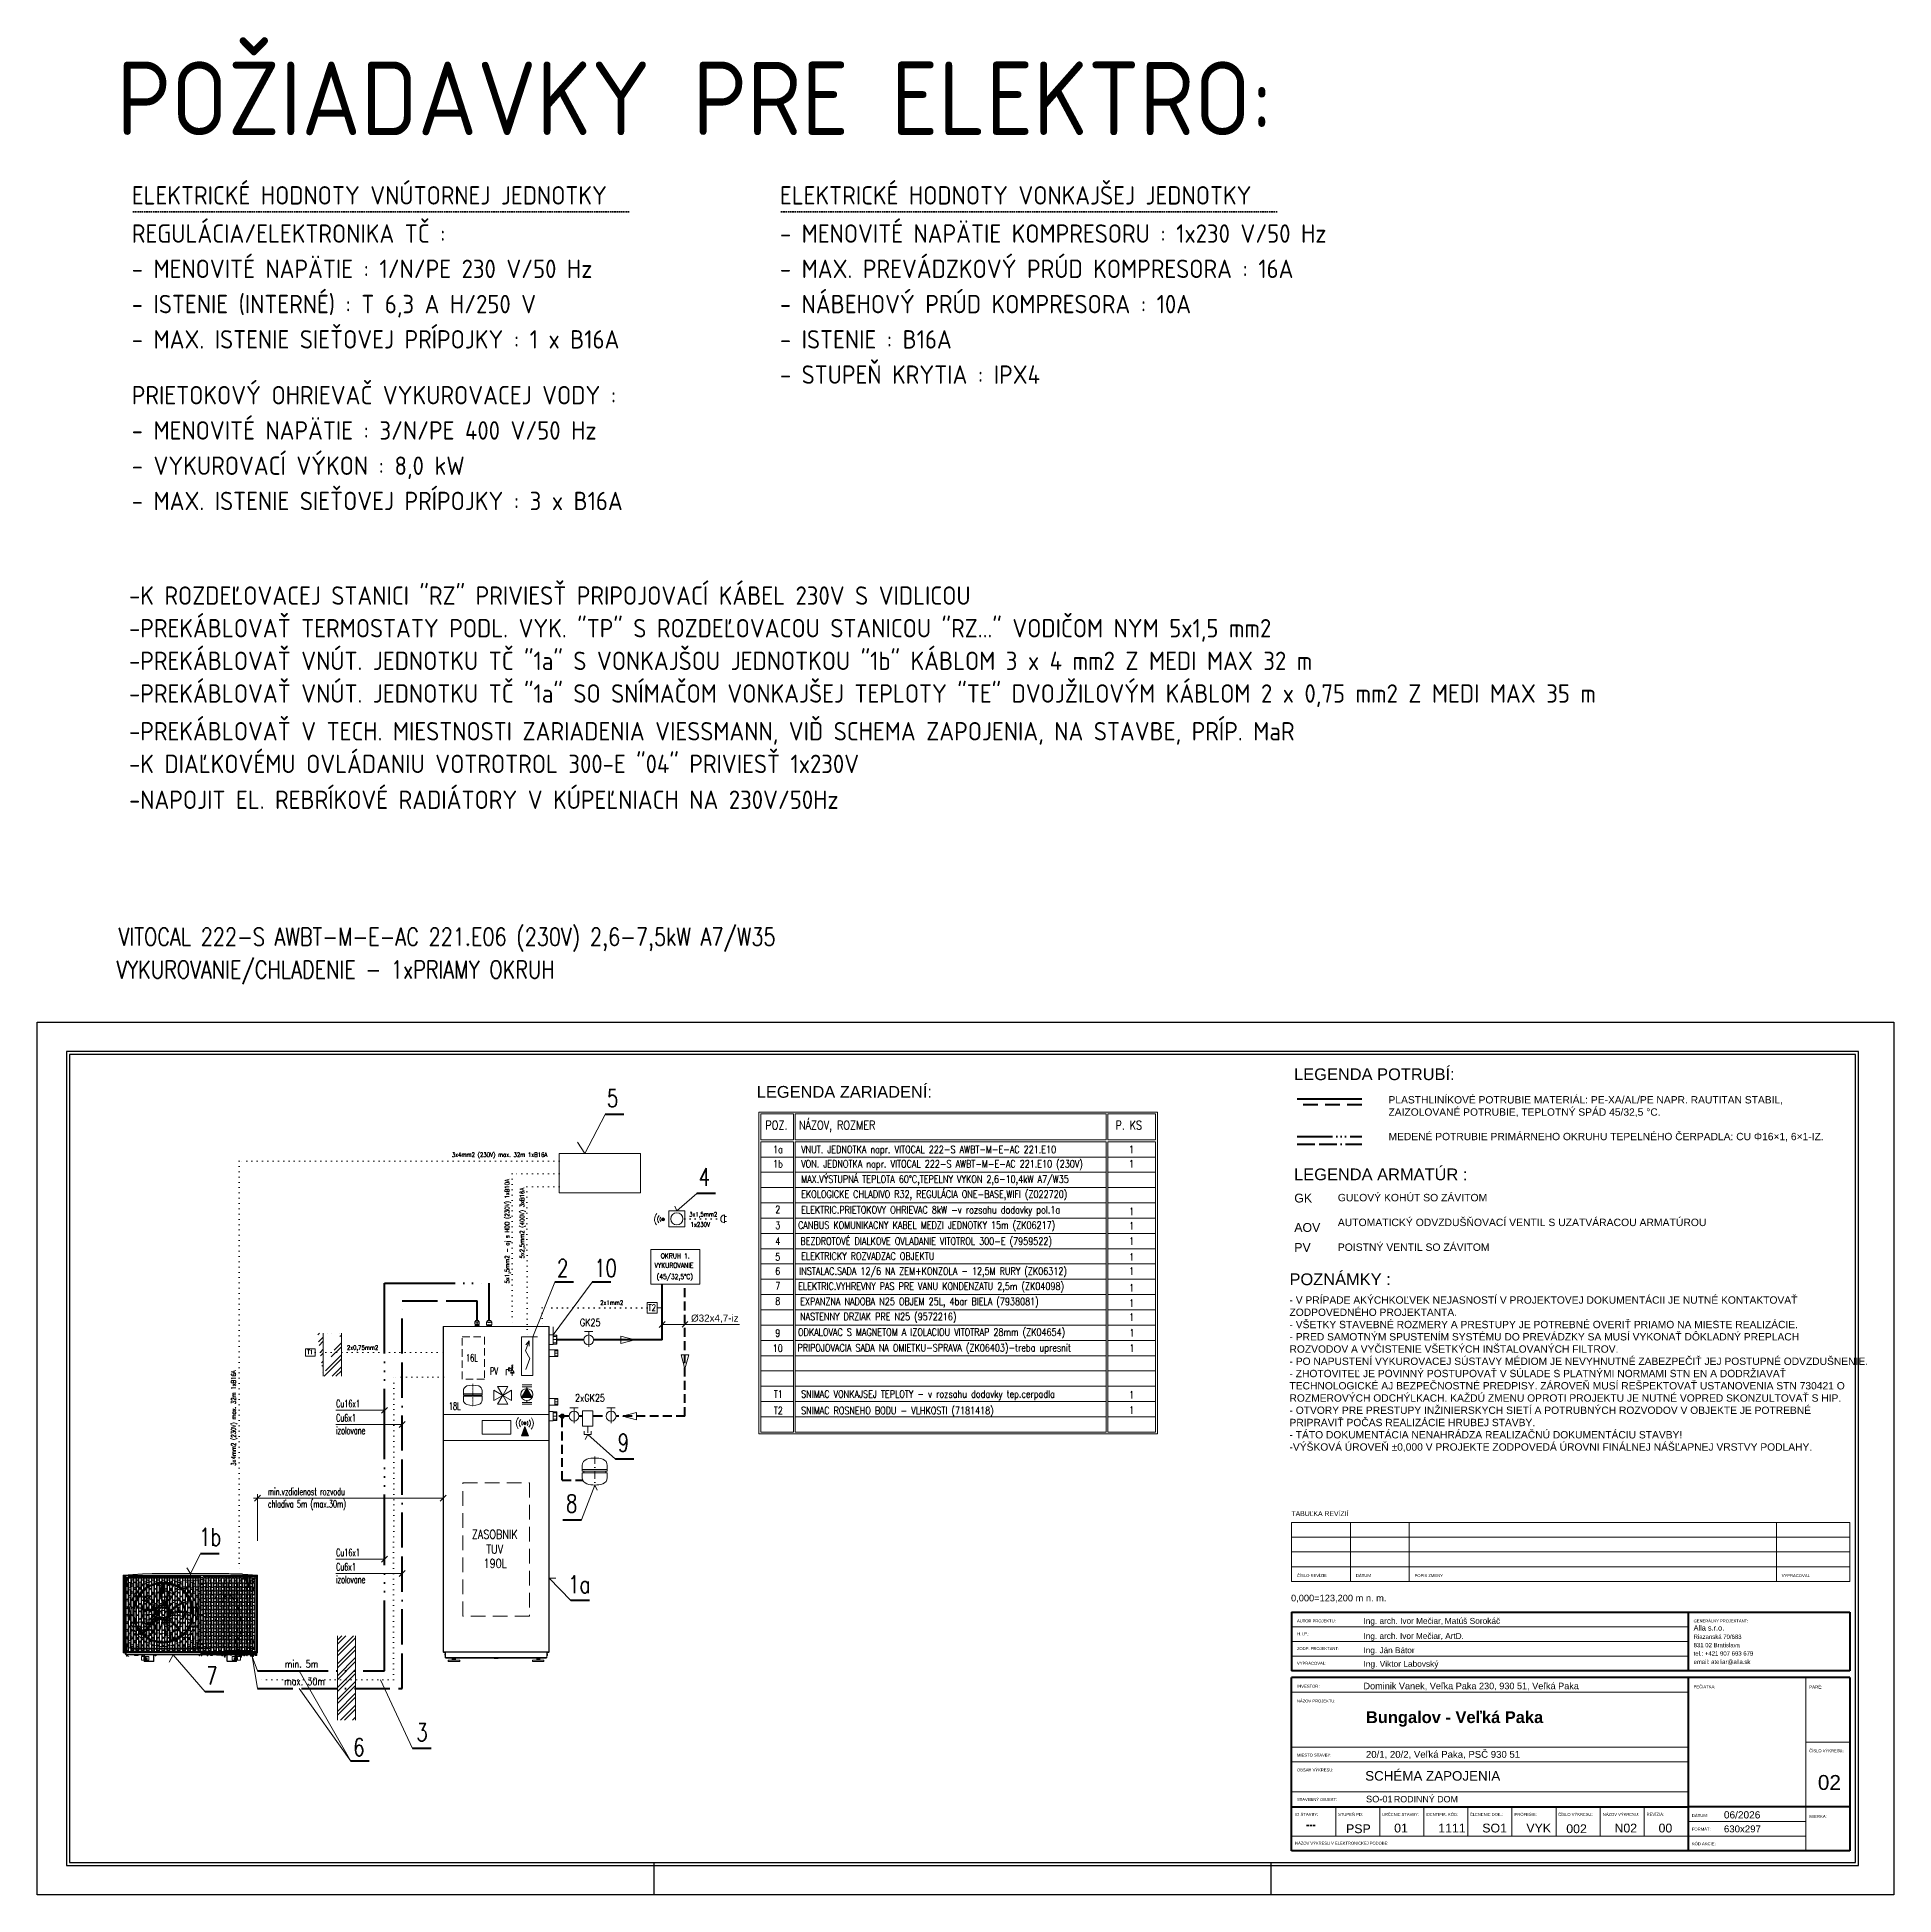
# Model space of a CAD drawing. Header units: millimetres. Extents: x 1046 to 74297, y -4150 to 54562.
# Drawn here: x 1296 to 32896, y 22954 to 54562 of the extents above; entities that cross this region are included whole.
import ezdxf

# ---------------------------------------------------------------- set-up
doc = ezdxf.new("R2010")
doc.units = ezdxf.units.MM
for name, pattern in [('ACAD_ISO06W100', [36, 24, -3, 0, -3, 0, -3, 0, -3]), ('ACAD_ISO07W100', [3, 0, -3]), ('ACAD_ISO11W100', [33, 12, -3, 12, -3, 0, -3]), ('DASH', [75, 50, -25]), ('DASHDOT2', [12.7, 6.35, -3.175, 0, -3.175]), ('DASHED2', [9.525, 6.35, -3.175]), ('DASHEDX2', [38.1, 25.4, -12.7]), ('PDF_IMPORT', [1, 0.8, -0.2]), ('ČÁRKOVANÁ3', [7.5, 5, -2.5])]:
    doc.linetypes.add(name, pattern=pattern)
for name, color, linetype, lineweight in [('ARMATURY', 7, 'Continuous', 9), ('H____ZEICHNEN', 7, 'Continuous', 9), ('PISMO-R', 6, 'Continuous', 9), ('POTRUBIE_UK', 1, 'Continuous', 50), ('PRIEČKY', 7, 'Continuous', 9), ('ROZVOD', 1, 'Continuous', 50), ('Schedule Graphics', 7, 'Continuous', 9), ('SPIATOCKA', 5, 'DASHED2', 50), ('STENY', 7, 'Continuous', 9), ('TENKE', 7, 'Continuous', 9), ('Text Notes', 7, 'Continuous', 9), ('UK_ELEKTRO', 7, 'DASHEDX2', 15), ('vyk-privod', 1, 'Continuous', 50), ('vyk-privod-45', 240, 'Continuous', 40), ('vyk-tc-privod', 175, 'ACAD_ISO06W100', 40), ('vyk-tc-vratka', 30, 'ACAD_ISO11W100', 40), ('vyk-vratka_35°C', 132, 'DASH', 40), ('vyk_POPIS', 7, 'Continuous', 20)]:
    doc.layers.add(name, color=color, linetype=linetype, lineweight=lineweight)
doc.layers.add('NETLAC', color=6, linetype='Continuous', plot=False)
for name, color, linetype in [('PDF2_Geometry', 7, 'Continuous'), ('PDF5_Geometry', 7, 'Continuous'), ('vyk--TEXT', 7, 'Continuous'), ('vyk-privod2', 7, 'Continuous')]:
    doc.layers.add(name, color=color, linetype=linetype)
doc.styles.add('ARIAL', font='arial.ttf')
doc.styles.add('Arial$001H0', font='arial.ttf')
doc.styles.add('Arial$101H0', font='arialbd.ttf')
doc.styles.add('Arial_B', font='arialbd.ttf', dxfattribs={"width": 0.8, "height": 3})
doc.styles.add('ISOCP', font='isocp.shx')
doc.styles.add('Microsoft Sans Serif$001H0', font='micross.ttf')
doc.styles.add('ROMANS', font='romans.shx', dxfattribs={"width": 0.65, "height": 100})
doc.styles.get("Standard").update_dxf_attribs({"font": 'arial.ttf'})
doc.styles.add('STYLE4', font='romans.shx', dxfattribs={"width": 0.75, "height": 125})
doc.styles.add('TEXT125', font='romans.shx', dxfattribs={"width": 0.8, "height": 100})

msp = doc.modelspace()

# ---------------------------------------------------------------- texts
at = {"color": 7, "true_color": 0x000007}
for s, height, style, p in [('TABUĽKA REVÍZIÍ', 83.197, 'Arial$001H0', (22644.3, 29398.4, -0.8)), ('ČÍSLO REVÍZIE', 50.471, 'Arial$001H0', (22737.9, 28360, -0.8)), ('DÁTUM', 52.36, 'Arial$001H0', (23737.9, 28360, -0.8)), ('POPIS ZMENY', 50.708, 'Arial$001H0', (24737.8, 28360, -0.8)), ('VYPRACOVAL', 50.61, 'Arial$001H0', (30987.8, 28360, -0.8)), ('0,000=123,200 m n. m.', 112.735, 'Arial$001H0', (22636.7, 27946.8, -0.8)), ('AUTOR PROJEKTU:', 50.247, 'Arial$001H0', (22737.9, 27588.9, -0.8)), ('Ing. arch. Ivor Mečiar, ', 100.358, 'Arial$001H0', (23869.8, 27564.4, -0.8)), ('Matúš Sorokáč', 101.461, 'Arial$001H0', (25251.5, 27564.4, -0.8)), ('Alla s.r.o.', 89.515, 'Microsoft Sans Serif$001H0', (29487.8, 27450.7, -0.8)), ('GENERÁLNY PROJEKTANT:', 49.938, 'Arial$001H0', (29487.8, 27588.9, -0.8)), ('H.I.P.:', 54.91, 'Arial$001H0', (22737.9, 27367.8, -0.8)), ('Ing. arch. Ivor Mečiar, ArtD.', 100.071, 'Arial$001H0', (23869.8, 27308.1, -0.8)), ('831 02 Bratislava', 73.068, 'Arial$001H0', (29487.8, 27166.3, -0.8)), ('Riazanská 70/683', 73.014, 'Arial$001H0', (29487.8, 27308.5, -0.8)), ('VYPRACOVAL:', 50.548, 'Arial$001H0', (22737.9, 26867.8, -0.8)), ('ZODP. PROJEKTANT:', 50.163, 'Arial$001H0', (22737.9, 27117.8, -0.8)), ('Ing. Ján Bátor', 100.071, 'Arial$001H0', (23869.8, 27066, -0.8)), ('Ing. Viktor Labovský', 101.461, 'Arial$001H0', (23869.8, 26833.5, -0.8)), ('tel.: +421 907 693 679', 72.862, 'Arial$001H0', (29487.8, 27024, -0.8)), ('email: ateliar@alla.sk', 72.73, 'Arial$001H0', (29487.8, 26881.8, -0.8)), ('Dominik Vanek, Veľka Paka 230, 930 51, Veľká Paka', 110.942, 'Arial$001H0', (23869.8, 26452, -0.8)), ('NÁZOV PROJEKTU:', 50.175, 'Arial$001H0', (22737.9, 26226.6, -0.8)), ('INVESTOR:', 51.15, 'Arial$001H0', (22737.9, 26476.3, -0.8)), ('PEČIATKA:', 50.99, 'Arial$001H0', (29487.8, 26469.3, -0.8)), ('PARÉ:', 53.39, 'Arial$001H0', (31455.3, 26464.3, -0.8)), ('Bungalov - Veľká Paka', 200.348, 'Arial$101H0', (23911.6, 25876.5, -0.8)), ('MIESTO STAVBY:', 50.389, 'Arial$001H0', (22737.9, 25305.6, -0.8)), ('20/1, 20/2, Veľká Paka, PSČ 930 51', 116.805, 'Arial$001H0', (23911.5, 25285.5, -0.8)), ('ČÍSLO VÝKRESU:', 50.282, 'Arial$001H0', (31455.3, 25380.1, -0.8)), ('OBSAH VÝKRESU:', 50.223, 'Arial$001H0', (22737.9, 25053.6, -0.8)), ('SCHÉMA ZAPOJENIA', 162.702, 'Microsoft Sans Serif$001H0', (23898.9, 24896.4, -0.8)), ('02', 253.02, 'Microsoft Sans Serif$001H0', (31602.6, 24739.2, -0.8)), ('RODINNÝ DOM', 108.022, 'Arial$001H0', (24386.6, 24526.9, -0.8)), ('ID STAVBY:', 51.19, 'Arial$001H0', (22706.7, 24297.6, -0.8)), ('STAVEBNÝ OBJEKT:', 50.131, 'Arial$001H0', (22737.9, 24551, -0.8)), ('STUPEŇ PD:', 50.78, 'Arial$001H0', (23435.4, 24297.6, -0.8)), (' SO-01 ', 111.95, 'Arial$001H0', (23869.8, 24526.9, -0.8)), ('URČENIE STAVBY:', 50.196, 'Arial$001H0', (24183.3, 24297.6, -0.8)), ('IDENTIFIK. KÓD:', 50.346, 'Arial$001H0', (24928.5, 24297.6, -0.8)), ('ČLENENIE DOK.:', 50.324, 'Arial$001H0', (25679.1, 24297.6, -0.8)), ('PROFESIE:', 51.18, 'Arial$001H0', (26438.8, 24297.6, -0.8)), ('ČÍSLO VÝKRESU:', 50.282, 'Arial$001H0', (27182.8, 24297.6, -0.8)), ('NÁZOV VÝKRESU:', 50.229, 'Arial$001H0', (27942.5, 24297.6, -0.8)), ('REVÍZIA:', 51.73, 'Arial$001H0', (28686.5, 24297.6, -0.8)), ('DÁTUM:', 52.02, 'Arial$001H0', (29456.6, 24276, -0.8)), ('06/2026', 122.78, 'Arial$001H0', (30003.8, 24253.5, -0.8)), ('FORMÁT:', 51.43, 'Arial$001H0', (29456.6, 24045.7, -0.8)), ('630x297', 117.51, 'Arial$001H0', (30003.8, 24016.8, -0.8)), ('MIERKA:', 52.21, 'Arial$001H0', (31456.5, 24260.5, -0.8)), ('NÁZOV VÝKRESU V ELEKTRONICKEJ PODOBE:', 49.874, 'Arial$001H0', (22706.7, 23806.8, -0.8)), ('KÓD AKCIE:', 50.88, 'Arial$001H0', (29456.6, 23798, -0.8))]:
    msp.add_text(s, height=height, dxfattribs=dict(at, style=style)).set_placement(p)
at = {"char_height": 125, "attachment_point": 1}
for s, width, insert in [('\\A1;\\PPLASTHLINÍKOVÉ POTRUBIE MATERIÁL: PE-XA/AL/PE NAPR. RAUTITAN STABIL, ZAIZOLOVANÉ POTRUBIE, TEPLOTNÝ SPÁD 45/32,5 °C.^J\\PMEDENÉ POTRUBIE PRIMÁRNEHO OKRUHU TEPELNÉHO ČERPADLA: CU Φ16×1, 6×1-IZ.', 7416.579, (24295.5, 36752.3)), ('- V PRÍPADE AKÝCHKOĽVEK NEJASNOSTÍ V PROJEKTOVEJ DOKUMENTÁCII JE NUTNÉ KONTAKTOVAŤ ZODPOVEDNÉHO PROJEKTANTA.\\P- VŠETKY STAVEBNÉ ROZMERY A PRESTUPY JE POTREBNÉ OVERIŤ PRIAMO NA MIESTE REALIZÁCIE.\\P- PRED SAMOTNÝM SPUSTENÍM SYSTÉMU DO PREVÁDZKY SA MUSÍ VYKONAŤ DÔKLADNÝ PREPLACH ROZVODOV A VYČISTENIE VŠETKÝCH INŠTALOVANÝCH FILTROV.\\P- PO NAPUSTENÍ VYKUROVACEJ SÚSTAVY MÉDIOM JE NEVYHNUTNÉ ZABEZPEČIŤ JEJ POSTUPNÉ ODVZDUŠNENIE.\\P- ZHOTOVITEĽ JE POVINNÝ POSTUPOVAŤ V SÚLADE S PLATNÝMI NORMAMI STN EN A DODRŽIAVAŤ TECHNOLOGICKÉ AJ BEZPEČNOSTNÉ PREDPISY. ZÁROVEŇ MUSÍ REŠPEKTOVAŤ USTANOVENIA STN 730421 O ROZMEROVÝCH ODCHÝLKACH. KAŽDÚ ZMENU OPROTI PROJEKTU JE NUTNÉ VOPRED SKONZULTOVAŤ S HIP.\\P- OTVORY PRE PRESTUPY INŽINIERSKYCH SIETÍ A POTRUBNÝCH ROZVODOV V OBJEKTE JE POTREBNÉ PRIPRAVIŤ POČAS REALIZÁCIE HRUBEJ STAVBY.\\P- TÁTO DOKUMENTÁCIA NENAHRÁDZA REALIZAČNÚ DOKUMENTÁCIU STAVBY!\\P-VÝŠKOVÁ ÚROVEŇ ±0,000 V PROJEKTE ZODPOVEDÁ ÚROVNI FINÁLNEJ NÁŠĽAPNEJ VRSTVY PODLAHY.', 9481.578, (22610.3, 33136.8))]:
    msp.add_mtext_dynamic_manual_height_columns(s, width=width, gutter_width=625, heights=[0], dxfattribs=dict(at, insert=insert))
at = {"layer": 'ARMATURY', "color": 0, "linetype": 'ByBlock', "ltscale": 2, "style": 'STYLE4', "width": 0.8}
for s, height, p in [('OKRUH 1.', 84, (11909.8, 33783.6, -0.4)), ('VYKUROVANIE', 84, (11803.1, 33621.7, -0.4)), ('(45/32,5°C)', 84, (11839.8, 33430.9, -0.4)), ('GK25', 125, (10532.7, 32630.8, -1.3)), ('2xGK25', 125, (10450.5, 31346, -1.3)), ('ZASOBNIK', 150, (8693.5, 29012.8, 9.8)), ('TUV', 150, (8939.7, 28760.1, 9.8)), ('190L', 150, (8893.3, 28518.7, 9.8)), ('min. 5m', 125, (5511.5, 26820.6, -2.2)), ('max. 30m', 125, (5499.7, 26522, -2.2))]:
    msp.add_text(s, height=height, dxfattribs=at).set_placement(p)
at = {"layer": 'POTRUBIE_UK', "color": 1, "ltscale": 2, "style": 'TEXT125', "width": 0.75}
for s, p in [('2', (10144.1, 33467.4, -0.8)), ('10', (10778, 33467.4, -0.8))]:
    msp.add_text(s, height=300, dxfattribs=at).set_placement(p)
at = {"layer": 'PRIEČKY', "char_height": 125, "width": 1795.96, "attachment_point": 1, "style": 'ROMANS'}
for s, insert in [('{\\Fromans|c238;16L}', (8596.3, 32152.8, -0.8)), ('PV', (9005.6, 31928.8, -0.8)), ('Cu16x1', (6383.4, 31373.9, -1.3)), ('18L', (8304.5, 31331.7, -0.8)), ('Cu6x1', (6383.4, 31131.6, -1.3)), ('izolovane', (6383.4, 30918, -1.3)), ('Cu16x1', (6383.4, 28839.6, -1.8)), ('Cu6x1', (6383.4, 28597.3, -1.8)), ('izolovane', (6383.4, 28383.6, -1.8))]:
    msp.add_mtext(s, dxfattribs=dict(at, insert=insert))
at = {"layer": 'ROZVOD', "color": 1, "ltscale": 2, "style": 'TEXT125', "width": 0.75}
msp.add_text('6', height=300, dxfattribs=at).set_placement((6676, 25314.9, -0.8))
at = {"layer": 'Schedule Graphics', "style": 'ARIAL'}
for s, p in [('LEGENDA POTRUBÍ:', (22688.9, 36816.3)), ('LEGENDA ZARIADENÍ:', (13544.3, 36516.3, -0.8)), ('LEGENDA ARMATÚR :', (22688.9, 35112.6, -0.8)), ('POZNÁMKY :', (22610.3, 33327.6))]:
    msp.add_text(s, height=200, dxfattribs=at).set_placement(p)
at = {"layer": 'STENY', "color": 1, "lineweight": 50, "ltscale": 2, "style": 'TEXT125', "width": 0.75}
for s, p in [('5', (10993.8, 36359, -0.8)), ('9', (11176.6, 30496.2, -1.6)), ('8', (10297.3, 29461.9, -1)), ('1a', (10335.2, 28086.6, -1)), ('7', (4175.1, 26534.3, -0.8)), ('3', (7750.5, 25569.3, -0.8))]:
    msp.add_text(s, height=300, dxfattribs=at).set_placement(p)
at = {"layer": 'STENY', "style": 'TEXT125', "width": 0.8}
for s, height, p in [('POZ.', 150, (13691.2, 35974.4, -0.8)), ('NÁZOV, ROZMER', 150, (14261.3, 35974.4, -0.8)), ('P. KS', 150, (19649.1, 35974.4, -0.8)), ('1a', 125, (13821.8, 35574.8, -0.8)), ('1b', 125, (13821.8, 35327.7, -0.8)), ('VNUT. JEDNOTKA napr. VITOCAL 222-S AWBT-M-E-AC 221.E10 ', 125, (14298, 35574.8, -0.8)), ('VON. JEDNOTKA napr. VITOCAL 222-S AWBT-M-E-AC 221.E10 (230V) ', 125, (14298, 35327.7, -0.8)), ('1', 125, (19878.4, 35574.8, -0.8)), ('1', 125, (19878.4, 35327.7, -0.8)), ('MAX.VÝSTUPNÁ TEPLOTA 60%%DC,TEPELNY VYKON 2,6-10,4kW A7/W35', 125, (14298, 35068.9, -0.8)), ('EKOLOGICKE CHLADIVO R32, REGULÁCIA ONE-BASE,WIFI (Z022720)', 125, (14298, 34813.1, -0.8)), ('2', 125, (13858.7, 34552.7, -0.8)), ('ELEKTRIC.PRIETOKOVY OHRIEVAC 8kW -v rozsahu dodavky pol.1a', 125, (14298, 34546, -0.8)), ('1', 125, (19881.6, 34520.1, -0.8)), ('3', 125, (13858.7, 34282.4, -0.8)), ('4', 125, (13858.7, 34012.4, -0.8)), ('CANBUS KOMUNIKACNY KABEL MEDZI JEDNOTKY 15m (ZK06217)', 125, (14246.9, 34286.3, -0.8)), ('BEZDROTOVÉ DIALKOVE OVLADANIE VITOTROL 300-E (7959522)', 125, (14285.8, 34013.7, -0.8)), ('1', 125, (19881.6, 34274.6, -0.8)), ('1', 125, (19881.6, 34014.6, -0.8)), ('5', 125, (13858.7, 33746.2, -0.8)), ('ELEKTRICKY ROZVADZAC OBJEKTU', 125, (14298, 33758.4, -0.8)), ('1', 125, (19881.6, 33744.7, -0.8)), ('6', 125, (13858.7, 33503.7, -0.8)), ('INSTALAC.SADA 12/6 NA ZEM+KONZOLA - 12,5M RURY (ZK06312) ', 125, (14266.7, 33504.2, -0.8)), ('1', 125, (19881.6, 33502.3, -0.8)), ('7', 125, (13858.7, 33252.6, -0.8)), ('ELEKTRIC.VYHREVNY PAS PRE VANU KONDENZATU 2,5m (ZK04098)', 125, (14247.1, 33246.2, -0.8)), ('1', 125, (19881.6, 33219.9, -0.8)), ('T2', 108, (11695, 32892.5, -7)), ('8', 125, (13858.7, 32992.6, -0.8)), ('NASTENNY DRZIAK PRE N25 (9572216)', 125, (14280.5, 32729.4, -0.8)), ('EXPANZNA NADOBA N25 OBJEM 25L, 4bar BIELA (7938081)', 125, (14282.9, 32987.1, -0.8)), ('1', 125, (19881.6, 32959.9, -0.8)), ('9', 125, (13858.7, 32450.7, -0.8)), ('ODKALOVAC S MAGNETOM A IZOLACIOU VITOTRAP 28mm (ZK04654)', 125, (14245.3, 32465.5, -0.8)), ('1', 125, (19881.6, 32722.4, -0.8)), ('1', 125, (19887.9, 32453.4, -0.8)), ('10', 125, (13814.3, 32190.7, -0.8)), ('PRIPOJOVACIA SADA NA OMIETKU-SPRAVA (ZK06403)-treba upresnit', 125, (14236.7, 32200.2, -0.8)), ('1', 125, (19887.9, 32193.4, -0.8)), ('T1', 72, (5893.3, 32153.9, -0.8)), ('T1', 125, (13834.5, 31409, -0.8)), ('SNIMAC VONKAJSEJ TEPLOTY - v rozsahu dodavky tep.cerpadla', 125, (14298, 31412.8, -0.8)), ('1', 125, (19881.6, 31401, -0.8)), ('T2', 125, (13834.5, 31133.2, -0.8)), ('SNIMAC ROSNEHO BODU - VLHKOSTI (7181418)', 125, (14298, 31131.1, -0.8)), ('1', 125, (19881.6, 31139.8, -0.8))]:
    msp.add_text(s, height=height, dxfattribs=at).set_placement(p)
at = {"layer": 'TENKE', "insert": (5223.2, 29876.4, -0.8), "char_height": 125, "width": 1921.391, "attachment_point": 1, "style": 'ROMANS'}
msp.add_mtext('min.vzdialenost rozvodu chladiva 5m (max.30m)', dxfattribs=at)
at = {"layer": 'Text Notes', "char_height": 150, "attachment_point": 1}
for s, insert, width, style in [('---', (22891.7, 24227.5, -0.8), 202.025, 'Arial_B'), ('PSP', (23573.6, 24153.5, -0.8), 378.397, 'ARIAL'), ('01', (24391.7, 24165, -0.8), 230.886, 'ARIAL'), ('1111', (25141.7, 24165, -0.8), 461.772, 'ARIAL'), ('SO1', (25891.7, 24165, -0.8), 413.671, 'ARIAL'), ('VYK', (26641.7, 24165, -0.8), 320.885, 'ARIAL'), ('002', (27321, 24153.5, -0.8), 378.397, 'ARIAL'), ('N02', (28141.7, 24165, -0.8), 378.397, 'ARIAL'), ('00', (28891.7, 24165, -0.8), 230.886, 'ARIAL')]:
    msp.add_mtext(s, dxfattribs=dict(at, insert=insert, width=width, style=style))
at = {"layer": 'UK_ELEKTRO', "color": 1, "lineweight": 50, "style": 'ISOCP'}
msp.add_text('POŽIADAVKY PRE ELEKTRO:', height=1251.112, dxfattribs=at).set_placement((2649.2, 52895.1))
at = {"layer": 'UK_ELEKTRO', "lineweight": 35, "style": 'ISOCP'}
for s, p in [('ELEKTRICKÉ HODNOTY VNÚTORNEJ JEDNOTKY', (2906.9, 51713.9)), ('ELEKTRICKÉ HODNOTY VONKAJŠEJ JEDNOTKY', (13937.5, 51713.9))]:
    msp.add_text(s, height=312.778, dxfattribs=at).set_placement(p)
at = {"layer": 'UK_ELEKTRO', "style": 'ISOCP'}
for s, p in [('REGULÁCIA/ELEKTRONIKA TČ :', (2906.9, 51063.9)), ('- MENOVITÉ NAPÄTIE KOMPRESORU : 1x230 V/50 Hz', (13937.5, 51063.9)), ('- MENOVITÉ NAPÄTIE : 1/N/PE 230 V/50 Hz', (2906.9, 50463.9)), ('- MAX. PREVÁDZKOVÝ PRÚD KOMPRESORA : 16A', (13937.5, 50463.9)), ('- ISTENIE (INTERNÉ) : T 6,3 A H/250 V', (2906.9, 49863.9)), ('- NÁBEHOVÝ PRÚD KOMPRESORA : 10A', (13937.5, 49863.9)), ('- MAX. ISTENIE SIEŤOVEJ PRÍPOJKY : 1 x B16A', (2906.9, 49263.9)), ('- ISTENIE : B16A', (13937.5, 49263.9)), ('- STUPEŇ KRYTIA : IPX4', (13937.5, 48663.9)), ('PRIETOKOVÝ OHRIEVAČ VYKUROVACEJ VODY :', (2906.9, 48313.9)), ('- MENOVITÉ NAPÄTIE : 3/N/PE 400 V/50 Hz', (2906.9, 47713.9)), ('- VYKUROVACÍ VÝKON : 8,0 kW', (2906.9, 47113.9)), ('- MAX. ISTENIE SIEŤOVEJ PRÍPOJKY : 3 x B16A', (2906.9, 46513.9)), ('-K ROZDEĽOVACEJ STANICI "RZ" PRIVIESŤ PRIPOJOVACÍ KÁBEL 230V S VIDLICOU', (2860, 44904.1)), ('-PREKÁBLOVAŤ TERMOSTATY PODL. VYK. "TP" S ROZDEĽOVACOU STANICOU "RZ..." VODIČOM NYM 5x1,5 mm2', (2860, 44348.8)), ('-PREKÁBLOVAŤ VNÚT. JEDNOTKU TČ "1a" S VONKAJŠOU JEDNOTKOU "1b" KÁBLOM 3 x 4 mm2 Z MEDI MAX 32 m', (2860, 43793.5)), ('-PREKÁBLOVAŤ VNÚT. JEDNOTKU TČ "1a" SO SNÍMAČOM VONKAJŠEJ TEPLOTY "TE" DVOJŽILOVÝM KÁBLOM 2 x 0,75 mm2 Z MEDI MAX 35 m', (2860, 43238.3)), ('-PREKÁBLOVAŤ V TECH. MIESTNOSTI ZARIADENIA VIESSMANN, VIĎ SCHEMA ZAPOJENIA, NA STAVBE, PRÍP. MaR', (2860, 42595.6)), ('-K DIAĽKOVÉMU OVLÁDANIU VOTROTROL 300-E "04" PRIVIESŤ 1x230V', (2860, 42040.3)), ('-NAPOJIT EL. REBRÍKOVÉ RADIÁTORY V KÚPEĽNIACH NA 230V/50Hz', (2860, 41429.8))]:
    msp.add_text(s, height=312.778, dxfattribs=at).set_placement(p)
at = {"layer": 'vyk--TEXT', "color": 7, "style": 'ROMANS', "width": 0.8}
for s, p in [('3x4mm2 (230V) max. 32m 1xB16A', (8355.1, 35509.1, -1.3)), ('3x1,5mm2', (12393.7, 34494.6, -0.1)), ('1x230V', (12418.4, 34321.8, -0.1)), ('2x1mm2', (10878.9, 32991.9, 7.9)), ('2x0,75mm2', (6567.9, 32228.4, -1.3))]:
    msp.add_text(s, height=75, dxfattribs=at).set_placement(p)
for s, p in [('5x1,5mm2 - aj s HDO (230V) 1xB10A', (9332.4, 33357.3, -1.3)), ('5x2,5mm2 (400V) 3xB16A', (9586.3, 33782, -1.3)), ('3x4mm2 (230V) max. 32m 1xB16A', (4676, 30255.2, -1.3))]:
    msp.add_text(s, height=75, rotation=90, dxfattribs=at).set_placement(p)
at = {"layer": 'vyk-privod', "color": 1, "style": 'TEXT125', "width": 0.8}
for s, p in [('VITOCAL 222-S AWBT-M-E-AC 221.E06 (230V) 2,6-7,5kW A7/W35', (2682.4, 39105.1, -2.1)), ('VYKUROVANIE/CHLADENIE - 1xPRIAMY OKRUH', (2645.2, 38546.2, -2.1))]:
    msp.add_text(s, height=300, dxfattribs=at).set_placement(p)
at = {"layer": 'vyk-privod', "color": 1, "ltscale": 2, "style": 'TEXT125', "width": 0.75}
for s, p in [('4', (12554.7, 35016.7, -10.7)), ('1b', (4054.2, 28894.7, -0.8))]:
    msp.add_text(s, height=300, dxfattribs=at).set_placement(p)
at = {"layer": 'vyk-privod2', "lineweight": 35, "style": 'ARIAL'}
for s, p in [('GK', (22692.1, 34733.7, -0.8)), ('AOV', (22692.1, 34233.7, -0.8)), ('PV', (22692.1, 33894, -0.8))]:
    msp.add_text(s, height=150, dxfattribs=at).set_placement(p)
at = {"layer": 'vyk_POPIS', "color": 7, "style": 'ARIAL'}
msp.add_text('Ø32x4,7-iz', height=120, dxfattribs=at).set_placement((12424.7, 32707))
at = {"layer": 'vyk_POPIS', "insert": (23432.9, 34880.5, -0.8), "char_height": 126.5, "attachment_point": 1, "style": 'ARIAL'}
msp.add_mtext_dynamic_manual_height_columns('GUĽOVÝ KOHÚT SO ZÁVITOM\\P\\PAUTOMATICKÝ ODVZDUŠŇOVACÍ VENTIL S UZATVÁRACOU ARMATÚROU\\P\\PPOISTNÝ VENTIL SO ZÁVITOM', width=9488.825, gutter_width=12.5, heights=[0], dxfattribs=at)

# ---------------------------------------------------------------- blocks, each defined once
blk = doc.blocks.new('predny pohľad 151-A')
at = {"layer": 'PDF2_Geometry', "lineweight": 13}
for points in [[(9773, 8563), (9773, 8562), (9774, 8562), (9774, 8563), (9773, 8563), (9773, 8563), (9773, 8563), (9773, 9061), (9773, 9062), (9774, 9062), (9774, 9061), (10372, 9061), (10372, 8563), (9774, 8563), (9774, 9061), (9773, 9061), (9773, 9061), (9773, 9061)], [(9774, 9062), (9774, 9062)], [(9774, 9061), (9774, 9061), (9774, 9062), (9774, 9062), (10372, 9062), (10372, 9062), (10372, 9061), (10372, 9061)], [(10372, 9062), (10372, 9062)], [(9774, 9061), (9774, 9061)], [(9774, 9061), (9774, 9061)], [(9774, 9061), (9774, 9061)], [(10373, 9061), (10373, 8563), (10373, 8563), (10373, 8563), (10372, 8563), (10372, 8562), (10373, 8562), (10373, 8563)], [(10372, 9061), (10372, 9061)], [(10372, 9061), (10372, 9061)], [(10372, 9061), (10372, 9061)], [(10373, 8960), (10396, 8960), (10396, 8960), (10396, 8960), (10396, 8960), (10396, 8961), (10396, 8962), (10396, 8963), (10396, 8964), (10396, 8966), (10396, 8967), (10396, 8969), (10396, 8971), (10396, 8973), (10396, 8975), (10396, 8977), (10396, 8980), (10396, 8982), (10396, 8984), (10396, 8987), (10396, 8989), (10396, 8991), (10396, 8994), (10396, 8996), (10396, 8998), (10396, 9000), (10396, 9002), (10396, 9004), (10396, 9006), (10396, 9007), (10396, 9009), (10396, 9010), (10396, 9011), (10396, 9012), (10396, 9013), (10396, 9013), (10396, 9013), (10396, 9014), (10373, 9014)], [(10397, 9001), (10396, 9001)], [(10396, 8973), (10397, 8973)], [(10415, 8962), (10398, 8962), (10397, 8963), (10397, 8964), (10397, 8965), (10397, 8966), (10397, 8967), (10397, 8968), (10398, 8969), (10415, 8969), (10416, 8968), (10416, 8967), (10417, 8965), (10416, 8964), (10416, 8964), (10416, 8963), (10415, 8962), (10417, 8964), (10417, 8964), (10417, 8964), (10417, 8965), (10417, 8965), (10417, 8966), (10417, 8968), (10417, 8969), (10417, 8970), (10417, 8972), (10417, 8974), (10417, 8976), (10417, 8978), (10417, 8980), (10417, 8982), (10417, 8984), (10417, 8987), (10417, 8989), (10417, 8991), (10417, 8993), (10417, 8995), (10417, 8997), (10417, 8999), (10417, 9001), (10417, 9003), (10417, 9004), (10417, 9006), (10417, 9007), (10417, 9008), (10417, 9009), (10417, 9009), (10417, 9010), (10417, 9010), (10415, 9012)], [(10398, 9012), (10397, 9010), (10397, 9010), (10397, 9009), (10397, 9009), (10397, 9008), (10397, 9007), (10397, 9006), (10397, 9004), (10397, 9003), (10397, 9001), (10397, 8999), (10397, 8997), (10397, 8995), (10397, 8993), (10397, 8991), (10397, 8989), (10397, 8987), (10397, 8984), (10397, 8982), (10397, 8980), (10397, 8978), (10397, 8976), (10397, 8974), (10397, 8972), (10397, 8970), (10397, 8969), (10397, 8968), (10397, 8966), (10397, 8965), (10397, 8965), (10397, 8964), (10397, 8964), (10397, 8964), (10398, 8962)], [(10415, 9004), (10416, 9005), (10416, 9006), (10416, 9007), (10417, 9008), (10416, 9009), (10416, 9010), (10415, 9012), (10398, 9012), (10397, 9011), (10397, 9010), (10397, 9009), (10397, 9008), (10397, 9006), (10397, 9005), (10398, 9004)], [(10415, 8987), (10416, 8989), (10416, 8991), (10416, 8993), (10417, 8995), (10416, 8999), (10416, 9002), (10415, 9004), (10398, 9004), (10397, 9002), (10397, 9000), (10397, 8998), (10397, 8995), (10397, 8992), (10397, 8989), (10398, 8987)], [(10415, 8969), (10416, 8971), (10416, 8973), (10416, 8976), (10417, 8978), (10416, 8981), (10416, 8984), (10415, 8987), (10398, 8987), (10397, 8984), (10397, 8982), (10397, 8980), (10397, 8978), (10397, 8974), (10397, 8972), (10398, 8969)], [(10417, 9008), (10416, 9008)], [(10417, 8966), (10416, 8966)], [(10373, 8891), (10405, 8891), (10405, 8891), (10405, 8891), (10405, 8892), (10405, 8893), (10405, 8894), (10405, 8895), (10405, 8896), (10405, 8897), (10405, 8899), (10405, 8901), (10405, 8902), (10405, 8904), (10405, 8906), (10405, 8908), (10405, 8910), (10405, 8912), (10405, 8914), (10405, 8916), (10405, 8918), (10405, 8920), (10405, 8921), (10405, 8923), (10405, 8924), (10405, 8926), (10405, 8927), (10405, 8927), (10405, 8928), (10405, 8929), (10405, 8929), (10405, 8929), (10373, 8929)], [(10405, 8928), (10406, 8930), (10405, 8929)], [(10405, 8921), (10406, 8924), (10405, 8925)], [(10405, 8907), (10406, 8910), (10405, 8913)], [(10405, 8895), (10406, 8896), (10405, 8899)], [(10405, 8892), (10406, 8891), (10405, 8892)], [(10421, 8930), (10406, 8930)], [(10421, 8924), (10406, 8924)], [(10421, 8910), (10406, 8910)], [(10421, 8896), (10406, 8896)], [(10421, 8891), (10406, 8891)], [(10373, 8616), (10405, 8616), (10405, 8616), (10405, 8616), (10405, 8617), (10405, 8618), (10405, 8619), (10405, 8620), (10405, 8621), (10405, 8622), (10405, 8624), (10405, 8625), (10405, 8627), (10405, 8629), (10405, 8631), (10405, 8633), (10405, 8635), (10405, 8637), (10405, 8639), (10405, 8641), (10405, 8643), (10405, 8644), (10405, 8646), (10405, 8648), (10405, 8649), (10405, 8650), (10405, 8651), (10405, 8652), (10405, 8653), (10405, 8654), (10405, 8654), (10405, 8654), (10373, 8654)], [(10405, 8653), (10406, 8654), (10405, 8653)], [(10405, 8646), (10406, 8649), (10405, 8650)], [(10421, 8654), (10406, 8654)], [(10421, 8649), (10406, 8649)], [(9773, 8415), (9773, 8562)], [(10372, 8563), (10372, 8562), (10372, 8562), (10372, 8562), (9774, 8562), (9774, 8562), (9774, 8562), (9774, 8563)], [(9774, 8562), (9774, 8414)], [(10372, 8563), (10372, 8563)], [(10372, 8563), (10372, 8563)], [(10372, 8414), (10372, 8562)], [(10373, 8526), (10396, 8526), (10396, 8526), (10396, 8526), (10396, 8527), (10396, 8528), (10396, 8528), (10396, 8530), (10396, 8531), (10396, 8532), (10396, 8534), (10396, 8536), (10396, 8537), (10396, 8539), (10396, 8542), (10396, 8544), (10396, 8546), (10396, 8548), (10396, 8551), (10396, 8553), (10396, 8555), (10396, 8558), (10396, 8560), (10396, 8562), (10396, 8564), (10396, 8566), (10396, 8568), (10396, 8570), (10396, 8572), (10396, 8574), (10396, 8575), (10396, 8576), (10396, 8577), (10396, 8578), (10396, 8579), (10396, 8580), (10396, 8580), (10396, 8580), (10373, 8580)], [(10373, 8562), (10373, 8415)], [(10397, 8567), (10396, 8567)], [(10396, 8539), (10397, 8539)], [(10398, 8578), (10397, 8576), (10397, 8576), (10397, 8576), (10397, 8575), (10397, 8574), (10397, 8573), (10397, 8572), (10397, 8571), (10397, 8569), (10397, 8568), (10397, 8566), (10397, 8564), (10397, 8562), (10397, 8560), (10397, 8557), (10397, 8555), (10397, 8553), (10397, 8551), (10397, 8549), (10397, 8546), (10397, 8544), (10397, 8542), (10397, 8540), (10397, 8538), (10397, 8537), (10397, 8535), (10397, 8534), (10397, 8533), (10397, 8532), (10397, 8531), (10397, 8530), (10397, 8530), (10397, 8530), (10398, 8528), (10397, 8529), (10397, 8530), (10397, 8532), (10397, 8533), (10397, 8534), (10397, 8535), (10398, 8535), (10415, 8535), (10416, 8534), (10416, 8533), (10417, 8532), (10416, 8531), (10416, 8530), (10416, 8529), (10415, 8528), (10398, 8528)], [(10415, 8571), (10416, 8572), (10416, 8572), (10416, 8573), (10417, 8574), (10416, 8576), (10416, 8577), (10415, 8578), (10398, 8578), (10397, 8577), (10397, 8576), (10397, 8575), (10397, 8574), (10397, 8573), (10397, 8572), (10398, 8571)], [(10415, 8553), (10416, 8555), (10416, 8557), (10416, 8560), (10417, 8562), (10416, 8565), (10416, 8568), (10415, 8571), (10398, 8571), (10397, 8568), (10397, 8566), (10397, 8564), (10397, 8562), (10397, 8558), (10397, 8556), (10398, 8553)], [(10415, 8535), (10416, 8538), (10416, 8540), (10416, 8542), (10417, 8544), (10416, 8548), (10416, 8550), (10415, 8553), (10398, 8553), (10397, 8551), (10397, 8549), (10397, 8546), (10397, 8544), (10397, 8541), (10397, 8538), (10398, 8535)], [(10405, 8632), (10406, 8635), (10405, 8638)], [(10405, 8620), (10406, 8621), (10405, 8624)], [(10405, 8616), (10406, 8615), (10405, 8617)], [(10421, 8635), (10406, 8635)], [(10421, 8621), (10406, 8621)], [(10421, 8615), (10406, 8615)], [(10415, 8528), (10417, 8530), (10417, 8530), (10417, 8530), (10417, 8531), (10417, 8532), (10417, 8533), (10417, 8534), (10417, 8535), (10417, 8537), (10417, 8538), (10417, 8540), (10417, 8542), (10417, 8544), (10417, 8546), (10417, 8549), (10417, 8551), (10417, 8553), (10417, 8555), (10417, 8557), (10417, 8560), (10417, 8562), (10417, 8564), (10417, 8566), (10417, 8568), (10417, 8569), (10417, 8571), (10417, 8572), (10417, 8573), (10417, 8574), (10417, 8575), (10417, 8576), (10417, 8576), (10417, 8576), (10415, 8578)], [(10417, 8574), (10416, 8574)], [(10417, 8532), (10416, 8532)], [(9773, 8414), (9773, 8414), (9773, 8414), (9774, 8414), (9774, 8415), (9773, 8415), (9773, 8414), (9773, 7216), (9773, 7216), (9774, 7216), (9774, 7216), (9773, 7216), (9773, 7216), (9773, 7216)], [(9774, 8414), (9774, 8415), (9774, 8415), (9774, 8415), (10372, 8415), (10372, 8415), (10372, 8415), (10372, 8414)], [(10373, 8414), (10373, 8414), (10373, 8414), (10372, 8414), (10372, 8415), (10373, 8415), (10373, 8414), (10373, 7216), (10373, 7216), (10373, 7216), (10372, 7216), (10372, 7216), (10372, 7216), (10372, 7215), (9774, 7215), (9774, 7216), (9774, 7216), (9774, 7216)], [(9774, 8414), (9774, 8414)], [(9774, 8414), (9774, 8414)], [(10372, 8414), (10372, 8414)], [(10372, 8414), (10372, 8414)], [(10372, 8414), (10372, 8414)], [(9774, 7217), (9774, 7216), (9774, 7216)], [(9774, 7216), (9774, 7216)], [(9774, 7216), (9774, 7216)], [(9774, 7216), (9774, 7216)], [(9774, 7216), (9774, 7216)], [(9788, 7215), (9788, 7215), (9788, 7215), (9774, 7215), (9774, 7215)], [(9774, 7215), (9774, 7215), (9774, 7215)], [(9784, 7212), (9780, 7212), (9779, 7212), (9778, 7212), (9777, 7212), (9776, 7212), (9775, 7212), (9775, 7212), (9775, 7212), (9775, 7215), (9775, 7215), (9775, 7215), (9776, 7215), (9777, 7215), (9778, 7215), (9779, 7215), (9780, 7215)], [(9784, 7215), (9780, 7215), (9780, 7212)], [(9782, 7199), (9783, 7197), (9783, 7197), (9783, 7197), (9783, 7198), (9783, 7198), (9783, 7199), (9783, 7199), (9783, 7200), (9783, 7201), (9783, 7202), (9783, 7202), (9783, 7203), (9783, 7203), (9783, 7204), (9783, 7204), (9783, 7204), (9783, 7205), (9782, 7203)], [(9782, 7203), (9782, 7203), (9782, 7203)], [(9782, 7203), (9782, 7203), (9782, 7203), (9782, 7202), (9782, 7202), (9782, 7202), (9782, 7201), (9782, 7200), (9782, 7200), (9782, 7200), (9782, 7200), (9782, 7199), (9782, 7199), (9782, 7199)], [(9782, 7199), (9782, 7199), (9782, 7199)], [(10362, 7215), (10361, 7184), (10361, 7184), (10361, 7184), (10360, 7184), (10360, 7183), (10360, 7183), (10360, 7183), (9785, 7183), (9785, 7183), (9785, 7183), (9785, 7184), (9785, 7184), (9784, 7184), (9784, 7184), (9784, 7215), (9784, 7215), (9784, 7215), (9785, 7215)], [(9784, 7205), (9784, 7205), (9784, 7205), (9784, 7205), (9784, 7205), (9784, 7204), (9784, 7203), (9784, 7202), (9784, 7202), (9784, 7201), (9784, 7200), (9784, 7199), (9784, 7198), (9784, 7198), (9784, 7197), (9784, 7197), (9784, 7196), (9784, 7196), (9784, 7196)], [(9817, 7215), (9817, 7215), (9785, 7215), (9785, 7184), (10360, 7184), (10361, 7215)], [(9802, 7182), (9801, 7181), (9800, 7181), (9800, 7181), (9800, 7181), (9800, 7181), (9791, 7181), (9791, 7181), (9791, 7181), (9790, 7181), (9790, 7181), (9788, 7183)], [(9788, 7183), (9791, 7181), (9800, 7181), (9802, 7182)], [(9789, 7215), (9789, 7215)], [(9791, 7215), (9791, 7215)], [(9808, 7215), (9804, 7215), (9796, 7215), (9796, 7215)], [(9796, 7215), (9796, 7215), (9796, 7215)], [(9796, 7215), (9796, 7215), (9796, 7215)], [(9804, 7183), (9804, 7181), (9804, 7181), (9803, 7181), (9803, 7181), (9803, 7181), (9802, 7181), (9802, 7181), (9802, 7181), (9802, 7181), (9802, 7181), (9802, 7183)], [(9802, 7183), (9802, 7181), (9803, 7181), (9803, 7183)], [(9830, 7179), (9829, 7179), (9828, 7179), (9824, 7179), (9824, 7179), (9824, 7179), (9824, 7171), (9824, 7171), (9824, 7171), (9828, 7171), (9829, 7171), (9830, 7171)], [(9824, 7179), (9824, 7171)], [(9826, 7171), (9825, 7169)], [(9827, 7183), (9827, 7179)], [(9828, 7171), (9828, 7179)], [(9834, 7183), (9834, 7181), (9834, 7181), (9833, 7181), (9833, 7181), (9833, 7181), (9832, 7181), (9832, 7181), (9832, 7181), (9832, 7183)], [(9833, 7183), (9833, 7181), (9832, 7181), (9832, 7181), (9832, 7181), (9832, 7183)], [(9837, 7171), (9838, 7171), (9839, 7171), (9842, 7171), (9843, 7171), (9843, 7171), (9843, 7179), (9843, 7179), (9842, 7179), (9839, 7179), (9838, 7179), (9837, 7179)], [(9839, 7215), (9839, 7215), (10307, 7215), (10307, 7215)], [(9839, 7215), (9839, 7215), (9839, 7215)], [(9839, 7179), (9839, 7183)], [(9839, 7179), (9839, 7171)], [(9842, 7215), (9842, 7215), (9841, 7215), (9841, 7215)], [(9842, 7169), (9841, 7171)], [(9842, 7171), (9842, 7179)], [(9843, 7215), (9843, 7215), (9844, 7215), (9845, 7215)], [(9847, 7215), (9847, 7215)], [(9864, 7183), (9864, 7181), (9864, 7181), (9863, 7181), (9863, 7181), (9863, 7181), (9862, 7181), (9862, 7181), (9862, 7181), (9862, 7183)], [(9863, 7183), (9863, 7181), (9862, 7181), (9862, 7181), (9862, 7181), (9862, 7183)], [(9863, 7215), (9863, 7215)], [(9889, 7215), (9889, 7215)], [(9892, 7183), (9892, 7181), (9893, 7181), (9893, 7183)], [(9894, 7183), (9894, 7181), (9894, 7181), (9893, 7181), (9893, 7181), (9893, 7181), (9892, 7181), (9892, 7181), (9892, 7181), (9892, 7181), (9892, 7181), (9892, 7183)], [(9893, 7215), (9893, 7215), (9893, 7215)], [(9899, 7215), (9899, 7215)], [(9924, 7183), (9924, 7181), (9924, 7181), (9923, 7181), (9923, 7181), (9923, 7181), (9922, 7181), (9922, 7181), (9922, 7181), (9923, 7181), (9923, 7183)], [(9922, 7183), (9922, 7181), (9922, 7181), (9922, 7181), (9922, 7183)], [(9926, 7215), (9926, 7215)], [(9930, 7215), (9930, 7215)], [(9935, 7215), (9935, 7215)], [(9943, 7215), (9943, 7215)], [(9954, 7183), (9954, 7181), (9954, 7181), (9953, 7181), (9953, 7181), (9953, 7181), (9952, 7181), (9952, 7181), (9952, 7181), (9952, 7181), (9952, 7181), (9952, 7183)], [(9952, 7183), (9952, 7181), (9953, 7181), (9953, 7183)], [(9958, 7215), (9958, 7215)], [(9961, 7215), (9961, 7215)], [(9984, 7183), (9984, 7181), (9984, 7181), (9983, 7181), (9983, 7181), (9983, 7181), (9982, 7181), (9982, 7181), (9982, 7181), (9982, 7181), (9982, 7181), (9982, 7183)], [(9982, 7183), (9982, 7181), (9983, 7181), (9983, 7183)], [(10012, 7183), (10012, 7181), (10013, 7181), (10013, 7183)], [(10014, 7183), (10014, 7181), (10014, 7181), (10013, 7181), (10013, 7181), (10013, 7181), (10012, 7181), (10012, 7181), (10012, 7181), (10012, 7181), (10012, 7181), (10012, 7183)], [(10030, 7215), (10030, 7215)], [(10031, 7215), (10031, 7215)], [(10042, 7183), (10042, 7181), (10043, 7181), (10043, 7183)], [(10044, 7183), (10044, 7181), (10044, 7181), (10043, 7181), (10043, 7181), (10043, 7181), (10042, 7181), (10042, 7181), (10042, 7181), (10042, 7181), (10042, 7181), (10042, 7183)], [(10059, 7183), (10063, 7179), (10064, 7179), (10064, 7179), (10064, 7179), (10065, 7179), (10066, 7179), (10067, 7179), (10069, 7179), (10070, 7179), (10071, 7179), (10073, 7179), (10074, 7179), (10076, 7179), (10077, 7179), (10078, 7179), (10080, 7179), (10080, 7179), (10081, 7179), (10082, 7179), (10082, 7179), (10082, 7179), (10086, 7183)], [(10061, 7215), (10060, 7215)], [(10064, 7215), (10065, 7215), (10066, 7215)], [(10072, 7183), (10072, 7181), (10073, 7181), (10073, 7183)], [(10074, 7183), (10074, 7181), (10074, 7181), (10073, 7181), (10073, 7181), (10073, 7181), (10072, 7181), (10072, 7181), (10072, 7181), (10072, 7181), (10072, 7181), (10072, 7183)], [(10079, 7215), (10080, 7215), (10081, 7215)], [(10086, 7215), (10085, 7215), (10084, 7215)], [(10104, 7183), (10104, 7181), (10104, 7181), (10103, 7181), (10103, 7181), (10103, 7181), (10102, 7181), (10102, 7181), (10102, 7181), (10103, 7181), (10103, 7183)], [(10102, 7183), (10102, 7181), (10102, 7181), (10102, 7181), (10102, 7183)], [(10115, 7215), (10115, 7215)], [(10115, 7215), (10115, 7215)], [(10132, 7183), (10132, 7181), (10132, 7181), (10132, 7181), (10133, 7181), (10133, 7183)], [(10134, 7183), (10134, 7181), (10134, 7181), (10133, 7181), (10133, 7181), (10133, 7181), (10132, 7181), (10132, 7181), (10132, 7181), (10132, 7183)], [(10162, 7183), (10162, 7181), (10163, 7181), (10163, 7183)], [(10164, 7183), (10164, 7181), (10164, 7181), (10163, 7181), (10163, 7181), (10163, 7181), (10162, 7181), (10162, 7181), (10162, 7181), (10162, 7181), (10162, 7181), (10162, 7183)], [(10192, 7183), (10192, 7181), (10192, 7181), (10192, 7181), (10193, 7181), (10193, 7183)], [(10194, 7183), (10194, 7181), (10194, 7181), (10193, 7181), (10193, 7181), (10193, 7181), (10192, 7181), (10192, 7181), (10192, 7181), (10192, 7183)], [(10222, 7183), (10222, 7181), (10223, 7181), (10223, 7183)], [(10224, 7183), (10224, 7181), (10224, 7181), (10223, 7181), (10223, 7181), (10223, 7181), (10222, 7181), (10222, 7181), (10222, 7181), (10222, 7181), (10222, 7181), (10222, 7183)], [(10254, 7183), (10254, 7181), (10254, 7181), (10253, 7181), (10253, 7181), (10253, 7181), (10252, 7181), (10252, 7181), (10252, 7181), (10252, 7181), (10252, 7181), (10252, 7183)], [(10252, 7183), (10252, 7181), (10253, 7181), (10253, 7183)], [(10282, 7183), (10283, 7181), (10282, 7181), (10282, 7181), (10282, 7183)], [(10284, 7183), (10284, 7181), (10284, 7181), (10283, 7181), (10283, 7181), (10283, 7181), (10283, 7181), (10283, 7181), (10283, 7181), (10283, 7181), (10283, 7183)], [(10298, 7215), (10298, 7215)], [(10301, 7215), (10302, 7215), (10302, 7215), (10303, 7215)], [(10305, 7215), (10305, 7215), (10304, 7215), (10303, 7215)], [(10321, 7171), (10321, 7171), (10321, 7171), (10321, 7171), (10321, 7179), (10321, 7179), (10321, 7179), (10321, 7179), (10321, 7171), (10320, 7171), (10319, 7171), (10314, 7171), (10312, 7171), (10311, 7171), (10305, 7171), (10304, 7171), (10304, 7171), (10303, 7171)], [(10303, 7179), (10303, 7179), (10303, 7179), (10303, 7171), (10303, 7171), (10303, 7171), (10303, 7179), (10304, 7179)], [(10305, 7171), (10303, 7169)], [(10304, 7171), (10304, 7179), (10304, 7179), (10305, 7179), (10311, 7179), (10312, 7179), (10314, 7179), (10319, 7179), (10320, 7179), (10321, 7179)], [(10305, 7179), (10305, 7171)], [(10306, 7183), (10306, 7179)], [(10307, 7215), (10307, 7215), (10307, 7215)], [(10311, 7171), (10311, 7179)], [(10312, 7183), (10313, 7181), (10313, 7181), (10314, 7183)], [(10314, 7183), (10314, 7181), (10314, 7181), (10313, 7181), (10313, 7181), (10313, 7181), (10313, 7181), (10313, 7181), (10313, 7181), (10312, 7181), (10312, 7181), (10312, 7183)], [(10314, 7179), (10314, 7171)], [(10318, 7179), (10318, 7183)], [(10319, 7171), (10319, 7179)], [(10321, 7169), (10320, 7171)], [(10321, 7171), (10321, 7179)], [(10328, 7215), (10328, 7215), (10361, 7215), (10361, 7215), (10362, 7215), (10362, 7215), (10366, 7215), (10366, 7212)], [(10338, 7215), (10341, 7215), (10349, 7215), (10350, 7215), (10350, 7215)], [(10344, 7183), (10344, 7181), (10344, 7181), (10343, 7181), (10343, 7181), (10343, 7181), (10343, 7181), (10343, 7181), (10343, 7181), (10342, 7181), (10342, 7181), (10342, 7183)], [(10343, 7183), (10343, 7181), (10343, 7181), (10344, 7183)], [(10344, 7182), (10345, 7181), (10345, 7181), (10345, 7181), (10344, 7182)], [(10349, 7215), (10349, 7215)], [(10350, 7215), (10350, 7215), (10350, 7215)], [(10355, 7215), (10355, 7215)], [(10357, 7183), (10355, 7181), (10355, 7181), (10355, 7181), (10358, 7183)], [(10357, 7215), (10357, 7215)], [(10372, 7215), (10372, 7215), (10358, 7215), (10358, 7215), (10358, 7215)], [(10366, 7215), (10367, 7215), (10368, 7215), (10369, 7215), (10370, 7215), (10371, 7215), (10371, 7215), (10371, 7215), (10371, 7212), (10371, 7212), (10371, 7212), (10370, 7212), (10369, 7212), (10368, 7212), (10367, 7212), (10366, 7212), (10362, 7212)], [(10362, 7196), (10363, 7196), (10363, 7196), (10363, 7197), (10363, 7197), (10363, 7198), (10363, 7198), (10363, 7199), (10363, 7200), (10363, 7201), (10363, 7202), (10363, 7202), (10363, 7203), (10363, 7204), (10363, 7205), (10363, 7205), (10363, 7205), (10363, 7205), (10362, 7205)], [(10364, 7203), (10364, 7205), (10364, 7204), (10364, 7204), (10364, 7204), (10364, 7203), (10364, 7203), (10364, 7202), (10364, 7202), (10364, 7201), (10364, 7200), (10364, 7199), (10364, 7199), (10364, 7198), (10364, 7198), (10364, 7197), (10364, 7197), (10364, 7197), (10364, 7199)], [(10364, 7203), (10364, 7203), (10364, 7203)], [(10364, 7199), (10364, 7199), (10364, 7199), (10364, 7200), (10364, 7200), (10364, 7200), (10364, 7200), (10364, 7201), (10364, 7202), (10364, 7202), (10364, 7202), (10364, 7203), (10364, 7203), (10364, 7203)], [(10364, 7199), (10364, 7199), (10364, 7199)], [(10372, 7216), (10372, 7216), (10372, 7217)], [(10372, 7216), (10372, 7216)], [(10372, 7216), (10372, 7216)], [(10372, 7216), (10372, 7216)], [(10372, 7216), (10372, 7216)], [(10373, 7216), (10373, 7216), (10372, 7216), (10372, 7216)], [(10372, 7216), (10372, 7216)], [(10372, 7215), (10372, 7215), (10372, 7215)]]:
    blk.add_lwpolyline(points, dxfattribs=at)
for points in [[(10373, 9062), (10372, 9062), (10372, 9061), (10373, 9061), (10373, 9061), (10373, 9061)], [(10422, 8927), (10422, 8928), (10422, 8928), (10422, 8928), (10421, 8930), (10422, 8928)], [(10422, 8917), (10422, 8919), (10422, 8921), (10422, 8922), (10422, 8924), (10422, 8925), (10422, 8926), (10422, 8927), (10422, 8925), (10421, 8924), (10422, 8920)], [(10422, 8903), (10422, 8905), (10422, 8907), (10422, 8909), (10422, 8911), (10422, 8913), (10422, 8915), (10422, 8917), (10422, 8914), (10421, 8910), (10422, 8907)], [(10422, 8903), (10422, 8900), (10421, 8896), (10422, 8895), (10422, 8893), (10422, 8894), (10422, 8895), (10422, 8897), (10422, 8898), (10422, 8900), (10422, 8901)], [(10421, 8891), (10422, 8892), (10422, 8892), (10422, 8893), (10422, 8893), (10422, 8892)], [(10422, 8652), (10422, 8652), (10422, 8653), (10422, 8653), (10421, 8654), (10422, 8653)], [(10422, 8642), (10422, 8644), (10422, 8645), (10422, 8647), (10422, 8648), (10422, 8650), (10422, 8651), (10422, 8652), (10422, 8650), (10421, 8649), (10422, 8645)], [(10422, 8628), (10422, 8630), (10422, 8632), (10422, 8634), (10422, 8636), (10422, 8638), (10422, 8640), (10422, 8642), (10422, 8638), (10421, 8635), (10422, 8632)], [(10422, 8628), (10422, 8625), (10421, 8621), (10422, 8620), (10422, 8618), (10422, 8619), (10422, 8620), (10422, 8622), (10422, 8623), (10422, 8625), (10422, 8626)], [(10421, 8615), (10422, 8617), (10422, 8617), (10422, 8618), (10422, 8618), (10422, 8617)], [(9993, 8528), (9993, 8451), (10157, 8451), (10157, 8528)], [(9774, 8414), (9774, 7216), (10372, 7216), (10372, 8414)], [(9833, 7169), (9831, 7169), (9828, 7169), (9826, 7169), (9823, 7169), (9821, 7169), (9818, 7169), (9816, 7169), (9814, 7169), (9812, 7169), (9810, 7169), (9808, 7169), (9807, 7169), (9805, 7169), (9804, 7169), (9803, 7169), (9802, 7169), (9802, 7169), (9802, 7169), (9801, 7169), (9801, 7161), (9802, 7161), (9802, 7161), (9802, 7161), (9803, 7161), (9804, 7161), (9805, 7161), (9807, 7161), (9808, 7161), (9810, 7161), (9812, 7161), (9814, 7161), (9816, 7161), (9818, 7161), (9821, 7161), (9823, 7161), (9826, 7161), (9828, 7161), (9831, 7161), (9833, 7161), (9836, 7161), (9839, 7161), (9841, 7161), (9844, 7161), (9846, 7161), (9849, 7161), (9851, 7161), (9853, 7161), (9855, 7161), (9857, 7161), (9859, 7161), (9860, 7161), (9862, 7161), (9863, 7161), (9864, 7161), (9865, 7161), (9865, 7161), (9865, 7161), (9866, 7161), (9866, 7169), (9865, 7169), (9865, 7169), (9865, 7169), (9864, 7169), (9863, 7169), (9862, 7169), (9860, 7169), (9859, 7169), (9857, 7169), (9855, 7169), (9853, 7169), (9851, 7169), (9849, 7169), (9846, 7169), (9844, 7169), (9841, 7169), (9839, 7169), (9836, 7169)], [(9830, 7171), (9837, 7171), (9837, 7179), (9830, 7179)], [(10031, 7215), (10031, 7215)], [(10115, 7215), (10115, 7215)], [(10312, 7169), (10310, 7169), (10307, 7169), (10304, 7169), (10302, 7169), (10299, 7169), (10297, 7169), (10295, 7169), (10293, 7169), (10291, 7169), (10289, 7169), (10287, 7169), (10285, 7169), (10284, 7169), (10283, 7169), (10282, 7169), (10281, 7169), (10281, 7169), (10280, 7169), (10280, 7169), (10280, 7161), (10280, 7161), (10281, 7161), (10281, 7161), (10282, 7161), (10283, 7161), (10284, 7161), (10285, 7161), (10287, 7161), (10289, 7161), (10291, 7161), (10293, 7161), (10295, 7161), (10297, 7161), (10299, 7161), (10302, 7161), (10304, 7161), (10307, 7161), (10310, 7161), (10312, 7161), (10315, 7161), (10318, 7161), (10320, 7161), (10323, 7161), (10325, 7161), (10327, 7161), (10330, 7161), (10332, 7161), (10334, 7161), (10336, 7161), (10338, 7161), (10339, 7161), (10340, 7161), (10342, 7161), (10343, 7161), (10343, 7161), (10344, 7161), (10344, 7161), (10344, 7161), (10344, 7169), (10344, 7169), (10344, 7169), (10343, 7169), (10343, 7169), (10342, 7169), (10340, 7169), (10339, 7169), (10338, 7169), (10336, 7169), (10334, 7169), (10332, 7169), (10330, 7169), (10327, 7169), (10325, 7169), (10323, 7169), (10320, 7169), (10318, 7169), (10315, 7169)], [(10355, 7181), (10355, 7181), (10355, 7181), (10345, 7181), (10345, 7181), (10345, 7181)]]:
    blk.add_lwpolyline(points, close=True, dxfattribs=at)
at = {"layer": 'PDF2_Geometry', "linetype": 'PDF_IMPORT', "lineweight": 13, "ltscale": 0.067913}
blk.add_lwpolyline([(9801, 7181), (10345, 7181)], dxfattribs=at)
at = {"layer": 'PDF2_Geometry', "lineweight": 13}
for centre, radius, start, end in [((9784, 7204), 1.2, 90.7658, 159.6693), ((9787, 7214), 0.998, 31.7859, 89.918), ((9786, 7214), 2.66, 17.2845, 33.6422), ((9802, 7181), 0.49, 180.1424, 269.8323), ((9832, 7181), 0.49, 180.1424, 269.8323), ((9833, 7181), 0.48, 268.9547, 1.0707), ((10012, 7181), 0.519, 183.3061, 270.3639), ((10223, 7181), 0.48, 268.9547, 1.0707), ((10283, 7181), 0.49, 180.1424, 269.8323), ((10313, 7181), 0.49, 180.1424, 269.8323), ((10313, 7181), 0.48, 268.9547, 1.0707), ((10343, 7181), 0.49, 180.1424, 269.8323), ((10355, 7181), 0.444, 270.1118, 308.7682), ((10359, 7214), 1.69, 140.3535, 166.5163), ((10359, 7214), 1.03, 89.2028, 147.272)]:
    blk.add_arc(centre, radius, start, end, dxfattribs=at)
for points in [[(9774, 9062), (9773, 9062), (9773, 9062), (9773, 9062)], [(10373, 9062), (10372, 9062), (10372, 9062), (10372, 9062)], [(9773, 7216), (9773, 7215), (9773, 7215), (9774, 7215)], [(9774, 7216), (9774, 7216), (9774, 7216), (9774, 7216)], [(9783, 7197), (9783, 7197), (9783, 7196), (9784, 7196)], [(9784, 7184), (9784, 7183), (9785, 7183), (9785, 7183)], [(9790, 7181), (9790, 7181), (9790, 7181), (9791, 7181)], [(9800, 7181), (9800, 7181), (9800, 7181), (9801, 7181)], [(9803, 7181), (9803, 7181), (9804, 7181), (9804, 7181)], [(9862, 7181), (9862, 7181), (9862, 7181), (9862, 7181)], [(9863, 7181), (9864, 7181), (9864, 7181), (9864, 7181)], [(9892, 7181), (9892, 7181), (9892, 7181), (9892, 7181)], [(9893, 7181), (9894, 7181), (9894, 7181), (9894, 7181)], [(9922, 7181), (9922, 7181), (9922, 7181), (9922, 7181)], [(9923, 7181), (9924, 7181), (9924, 7181), (9924, 7181)], [(9952, 7181), (9952, 7181), (9952, 7181), (9952, 7181)], [(9953, 7181), (9954, 7181), (9954, 7181), (9954, 7181)], [(9982, 7181), (9982, 7181), (9982, 7181), (9982, 7181)], [(9983, 7181), (9984, 7181), (9984, 7181), (9984, 7181)], [(10013, 7181), (10014, 7181), (10014, 7181), (10014, 7181)], [(10042, 7181), (10042, 7181), (10042, 7181), (10042, 7181)], [(10043, 7181), (10044, 7181), (10044, 7181), (10044, 7181)], [(10072, 7181), (10072, 7181), (10072, 7181), (10072, 7181)], [(10073, 7181), (10074, 7181), (10074, 7181), (10074, 7181)], [(10102, 7181), (10102, 7181), (10102, 7181), (10102, 7181)], [(10103, 7181), (10104, 7181), (10104, 7181), (10104, 7181)], [(10132, 7181), (10132, 7181), (10132, 7181), (10132, 7181)], [(10133, 7181), (10134, 7181), (10134, 7181), (10134, 7181)], [(10162, 7181), (10162, 7181), (10162, 7181), (10162, 7181)], [(10163, 7181), (10164, 7181), (10164, 7181), (10164, 7181)], [(10192, 7181), (10192, 7181), (10192, 7181), (10192, 7181)], [(10193, 7181), (10194, 7181), (10194, 7181), (10194, 7181)], [(10222, 7181), (10222, 7181), (10222, 7181), (10222, 7181)], [(10252, 7181), (10252, 7181), (10252, 7181), (10252, 7181)], [(10253, 7181), (10254, 7181), (10254, 7181), (10254, 7181)], [(10283, 7181), (10284, 7181), (10284, 7181), (10284, 7181)], [(10343, 7181), (10344, 7181), (10344, 7181), (10344, 7181)], [(10345, 7181), (10345, 7181), (10345, 7181), (10345, 7181)], [(10360, 7183), (10361, 7183), (10361, 7183), (10361, 7184)], [(10364, 7205), (10364, 7205), (10363, 7205), (10363, 7205)], [(10363, 7196), (10363, 7196), (10364, 7197), (10364, 7197)], [(10372, 7215), (10372, 7215), (10373, 7215), (10373, 7216)], [(10372, 7216), (10372, 7216), (10372, 7216), (10372, 7216)]]:
    blk.add_open_spline(points, degree=3, dxfattribs=at)
blk = doc.blocks.new('pohlad vonkajšia')
at = {"layer": 'PDF5_Geometry', "lineweight": 13}
for points in [[(15997, 2767), (15996, 2767), (15996, 2769), (15997, 2769)], [(15997, 2770), (16079, 2778), (16160, 2782), (16242, 2785), (16323, 2786), (16405, 2786), (16486, 2786), (16568, 2786), (16568, 2784), (16568, 2779), (16568, 2770)], [(17140, 2769), (17140, 2767), (17139, 2767), (15997, 2767), (15997, 2767)], [(15997, 2767), (15997, 2766), (15997, 2766), (15997, 2766), (17139, 2766), (17139, 2766), (17139, 2766), (17139, 2766), (17139, 2767)], [(15998, 2112), (15997, 2112), (15997, 2112), (15997, 2766)], [(15997, 2765), (15997, 2765)], [(16008, 2766), (16001, 2766), (16000, 2766), (15998, 2766)], [(15998, 2766), (15998, 2766)], [(15998, 2766), (15998, 2112), (16000, 2112), (16000, 2112), (16001, 2112), (16001, 2112), (16002, 2112), (16006, 2112), (16002, 2112), (16002, 2766)], [(16000, 2765), (16000, 2765), (16001, 2765), (16001, 2765), (16002, 2765), (16008, 2765), (16008, 2766), (16009, 2766), (16016, 2766), (16016, 2766), (16016, 2765), (16013, 2765), (16013, 2765), (16013, 2765), (16012, 2765), (16012, 2765)], [(16000, 2112), (16000, 2766)], [(16000, 2765), (16000, 2766)], [(16000, 2765), (16000, 2765)], [(16002, 2766), (16002, 2766)], [(16006, 2766), (16006, 2763), (16006, 2753), (16006, 2753), (16006, 2752), (16006, 2751)], [(16006, 2766), (16006, 2760), (16006, 2760), (16006, 2751)], [(16020, 2761), (16006, 2761)], [(16019, 2761), (16017, 2761), (16017, 2761), (16017, 2761), (16016, 2761), (16006, 2761)], [(16006, 2751), (16006, 2751), (16006, 2751)], [(16676, 2751), (16006, 2751), (16676, 2751)], [(16006, 2111), (16006, 2120), (16006, 2120), (16006, 2748), (16006, 2750), (16006, 2750), (16006, 2747), (16006, 2747), (16006, 2123), (16006, 2113), (16006, 2113), (16006, 2113), (16006, 2111)], [(16020, 2750), (16006, 2750)], [(16020, 2750), (16019, 2750), (16019, 2750), (16017, 2750), (16017, 2750), (16017, 2750), (16016, 2750), (16006, 2750)], [(16017, 2750), (16017, 2113), (16006, 2113)], [(16006, 2747), (16016, 2747), (16016, 2123), (16006, 2123)], [(16016, 2747), (16006, 2747)], [(16009, 2765), (16009, 2766)], [(16012, 2766), (16012, 2766)], [(16016, 2765), (16013, 2765), (16013, 2761)], [(16013, 2765), (16013, 2761)], [(16015, 2766), (16015, 2766)], [(17113, 2766), (17113, 2766), (17113, 2765), (16016, 2765), (16016, 2761)], [(16016, 2761), (16016, 2758), (16016, 2758)], [(16016, 2750), (16016, 2747), (16016, 2747)], [(16017, 2750), (16017, 2113), (16016, 2123)], [(16017, 2750), (16017, 2113), (16017, 2113)], [(16039, 2750), (16039, 2113), (16019, 2113), (16019, 2750)], [(16019, 2113), (16019, 2113), (16019, 2750)], [(16038, 2737), (16020, 2737), (16020, 2737), (16020, 2750), (16020, 2750), (16020, 2750), (16020, 2113), (16020, 2123)], [(16020, 2737), (16020, 2735), (16020, 2734)], [(16038, 2737), (16020, 2737)], [(16020, 2735), (16038, 2735)], [(16023, 2724), (16023, 2705), (16023, 2724)], [(16037, 2737), (16037, 2751)], [(16657, 2761), (16038, 2761)], [(16038, 2751), (16038, 2737)], [(16038, 2734), (16038, 2735), (16038, 2737), (16038, 2737), (16038, 2750), (16038, 2750), (16039, 2750)], [(16657, 2750), (16657, 2750), (16657, 2750), (16654, 2750), (16654, 2750), (16654, 2750), (16654, 2750), (16635, 2750), (16635, 2750), (16635, 2750), (16635, 2750), (16632, 2750), (16632, 2750), (16632, 2750), (16632, 2750), (16613, 2750), (16613, 2750), (16613, 2750), (16613, 2750), (16610, 2750), (16610, 2750), (16610, 2750), (16610, 2750), (16591, 2750), (16591, 2750), (16591, 2750), (16591, 2750), (16588, 2750), (16588, 2750), (16588, 2750), (16588, 2750), (16569, 2750), (16569, 2750), (16569, 2750), (16569, 2750), (16566, 2750), (16566, 2750), (16566, 2750), (16566, 2750), (16547, 2750), (16547, 2750), (16547, 2750), (16547, 2750), (16544, 2750), (16544, 2750), (16544, 2750), (16544, 2750), (16525, 2750), (16525, 2750), (16525, 2750), (16525, 2750), (16522, 2750), (16522, 2750), (16522, 2750), (16522, 2750), (16503, 2750), (16503, 2750), (16503, 2750), (16503, 2750), (16500, 2750), (16500, 2750), (16500, 2750), (16500, 2750), (16481, 2750), (16481, 2750), (16481, 2750), (16481, 2750), (16478, 2750), (16478, 2750), (16478, 2750), (16478, 2750), (16459, 2750), (16459, 2750), (16459, 2750), (16459, 2750), (16456, 2750), (16456, 2750), (16456, 2750), (16456, 2750), (16437, 2750), (16437, 2750), (16437, 2750), (16437, 2750), (16434, 2750), (16434, 2750), (16434, 2750), (16434, 2750), (16415, 2750), (16415, 2750), (16415, 2750), (16415, 2750), (16412, 2750), (16412, 2750), (16412, 2750), (16412, 2750), (16393, 2750), (16393, 2750), (16393, 2750), (16393, 2750), (16390, 2750), (16390, 2750), (16390, 2750), (16390, 2750), (16371, 2750), (16371, 2750), (16371, 2750), (16371, 2750), (16368, 2750), (16368, 2750), (16368, 2750), (16368, 2750), (16349, 2750), (16349, 2750), (16349, 2750), (16349, 2750), (16346, 2750), (16346, 2750), (16346, 2750), (16346, 2750), (16327, 2750), (16327, 2750), (16327, 2750), (16327, 2750), (16324, 2750), (16324, 2750), (16324, 2750), (16324, 2750), (16305, 2750), (16305, 2750), (16305, 2750), (16305, 2750), (16303, 2750), (16302, 2750), (16302, 2750), (16302, 2750), (16283, 2750), (16283, 2750), (16283, 2750), (16283, 2750), (16281, 2750), (16280, 2750), (16280, 2750), (16280, 2750), (16261, 2750), (16261, 2750), (16261, 2750), (16261, 2750), (16259, 2750), (16258, 2750), (16258, 2750), (16258, 2750), (16239, 2750), (16239, 2750), (16239, 2750), (16239, 2750), (16237, 2750), (16236, 2750), (16236, 2750), (16236, 2750), (16217, 2750), (16217, 2750), (16217, 2750), (16217, 2750), (16215, 2750), (16215, 2750), (16214, 2750), (16214, 2750), (16196, 2750), (16195, 2750), (16195, 2750), (16195, 2750), (16193, 2750), (16193, 2750), (16192, 2750), (16192, 2750), (16174, 2750), (16173, 2750), (16173, 2750), (16173, 2750), (16171, 2750), (16171, 2750), (16170, 2750), (16170, 2750), (16152, 2750), (16151, 2750), (16151, 2750), (16151, 2750), (16149, 2750), (16149, 2750), (16148, 2750), (16148, 2750), (16130, 2750), (16129, 2750), (16129, 2750), (16129, 2750), (16127, 2750), (16127, 2750), (16126, 2750), (16126, 2750), (16108, 2750), (16108, 2750), (16107, 2750), (16107, 2750), (16105, 2750), (16105, 2750), (16104, 2750), (16104, 2750), (16086, 2750), (16086, 2750), (16085, 2750), (16085, 2750), (16083, 2750), (16083, 2750), (16083, 2750), (16082, 2750), (16064, 2750), (16064, 2750), (16063, 2750), (16063, 2750), (16061, 2750), (16061, 2750), (16061, 2750), (16060, 2750), (16042, 2750), (16042, 2750), (16041, 2750), (16041, 2750), (16039, 2750), (16039, 2750), (16039, 2750), (16039, 2113), (16038, 2123)], [(16657, 2750), (16038, 2750)], [(16039, 2750), (16039, 2113), (16039, 2113)], [(16041, 2761), (16041, 2761), (16042, 2761), (16042, 2761)], [(16061, 2750), (16061, 2113), (16041, 2113), (16041, 2750)], [(16041, 2113), (16041, 2113), (16041, 2750)], [(16060, 2758), (16042, 2758)], [(16042, 2750), (16042, 2113), (16061, 2113)], [(16042, 2747), (16042, 2747), (16042, 2750)], [(16060, 2747), (16042, 2747)], [(16058, 2671), (16058, 2702), (16058, 2671)], [(16060, 2761), (16060, 2758), (16060, 2758)], [(16061, 2113), (16061, 2113), (16061, 2750)], [(16063, 2761), (16063, 2761)], [(16083, 2750), (16083, 2113), (16063, 2113), (16063, 2750)], [(16063, 2750), (16063, 2113), (16063, 2113)], [(16082, 2761), (16064, 2761), (16064, 2761)], [(16064, 2758), (16064, 2758), (16064, 2761)], [(16082, 2758), (16064, 2758)], [(16064, 2571), (16064, 2571), (16065, 2571), (16065, 2610), (16064, 2610), (16064, 2610), (16064, 2611), (16064, 2612), (16064, 2747), (16082, 2747), (16082, 2612), (16082, 2612), (16082, 2610), (16082, 2571), (16082, 2570), (16082, 2569), (16082, 2551), (16082, 2551), (16082, 2549), (16082, 2547), (16082, 2506), (16082, 2503), (16082, 2502), (16082, 2488), (16082, 2486), (16082, 2484), (16082, 2484), (16082, 2484), (16082, 2442), (16082, 2441), (16082, 2440), (16082, 2437), (16082, 2437), (16082, 2424), (16082, 2422), (16082, 2420), (16082, 2420), (16082, 2420), (16082, 2378), (16082, 2377), (16082, 2376), (16082, 2374), (16082, 2373), (16082, 2359), (16082, 2359), (16082, 2357), (16082, 2355), (16082, 2314), (16082, 2311), (16082, 2310), (16082, 2292), (16082, 2292), (16082, 2290), (16082, 2252), (16082, 2251), (16082, 2249), (16082, 2123), (16083, 2113), (16083, 2750)], [(16064, 2750), (16064, 2113), (16083, 2113)], [(16064, 2747), (16064, 2747), (16064, 2750)], [(16082, 2747), (16064, 2747)], [(16066, 2724), (16066, 2703), (16066, 2724)], [(16073, 2730), (16073, 2730)], [(16082, 2750), (16082, 2747), (16082, 2747)], [(16083, 2750), (16083, 2113), (16083, 2113)], [(16105, 2750), (16105, 2113), (16085, 2113), (16085, 2750)], [(16085, 2113), (16085, 2113), (16085, 2750)], [(16086, 2758), (16086, 2758), (16086, 2761)], [(16104, 2758), (16086, 2758)], [(16086, 2750), (16086, 2113), (16086, 2123), (16086, 2217), (16086, 2218), (16086, 2220), (16086, 2258), (16086, 2259), (16086, 2260), (16086, 2278), (16086, 2278), (16086, 2280), (16086, 2282), (16086, 2323), (16086, 2325), (16086, 2327), (16086, 2328), (16086, 2341), (16086, 2343), (16086, 2345), (16086, 2346), (16086, 2346), (16086, 2388), (16086, 2389), (16086, 2392), (16086, 2392), (16086, 2405), (16086, 2407), (16086, 2409), (16086, 2410), (16086, 2410), (16086, 2452), (16086, 2453), (16086, 2456), (16086, 2456), (16086, 2469), (16086, 2471), (16086, 2473), (16086, 2473), (16086, 2474), (16086, 2516), (16086, 2517), (16086, 2520), (16086, 2520), (16086, 2533), (16086, 2534), (16086, 2536), (16086, 2538), (16086, 2579), (16086, 2581), (16086, 2583), (16086, 2584), (16086, 2601), (16086, 2601), (16086, 2603), (16086, 2641)], [(16086, 2747), (16086, 2747), (16086, 2750)], [(16104, 2747), (16086, 2747)], [(16104, 2761), (16104, 2758), (16104, 2758)], [(16105, 2113), (16105, 2113), (16105, 2750)], [(16127, 2750), (16127, 2113), (16107, 2113), (16107, 2750)], [(16107, 2113), (16107, 2113), (16107, 2750)], [(16108, 2758), (16108, 2758), (16108, 2761)], [(16126, 2758), (16108, 2758)], [(16126, 2113), (16108, 2113), (16108, 2123), (16108, 2186), (16108, 2188), (16108, 2226), (16108, 2226), (16108, 2228), (16108, 2245), (16108, 2247), (16108, 2249), (16108, 2250), (16108, 2292), (16108, 2294), (16108, 2296), (16108, 2296), (16108, 2309), (16108, 2311), (16108, 2313), (16108, 2314), (16108, 2314), (16108, 2356), (16108, 2357), (16108, 2360), (16108, 2360), (16108, 2373), (16108, 2375), (16108, 2377), (16108, 2378), (16108, 2378), (16108, 2420), (16108, 2421), (16108, 2424), (16108, 2424), (16108, 2437), (16108, 2439), (16108, 2441), (16108, 2441), (16108, 2442), (16108, 2484), (16108, 2485), (16108, 2488), (16108, 2488), (16108, 2501), (16108, 2503), (16108, 2505), (16108, 2505), (16108, 2506), (16108, 2548), (16108, 2549), (16108, 2552), (16108, 2552), (16108, 2565), (16108, 2567), (16108, 2569), (16108, 2570), (16108, 2611), (16108, 2613), (16108, 2615), (16108, 2616), (16108, 2633), (16108, 2636), (16108, 2673), (16108, 2674), (16108, 2675), (16108, 2747), (16126, 2747), (16126, 2675), (16126, 2673), (16126, 2636), (16126, 2635), (16126, 2633), (16126, 2616), (16126, 2614), (16126, 2612), (16126, 2611), (16126, 2570), (16126, 2568), (16126, 2566), (16126, 2565), (16126, 2552), (16126, 2550), (16126, 2548), (16126, 2548), (16126, 2548), (16126, 2506), (16126, 2505), (16126, 2504), (16126, 2501), (16126, 2501), (16126, 2488), (16126, 2486), (16126, 2484), (16126, 2484), (16126, 2484), (16126, 2442), (16126, 2441), (16126, 2440), (16126, 2437), (16126, 2437), (16126, 2424), (16126, 2422), (16126, 2420), (16126, 2420), (16126, 2420), (16126, 2378), (16126, 2377), (16126, 2376), (16126, 2374), (16126, 2373), (16126, 2360), (16126, 2358), (16126, 2356), (16126, 2356), (16126, 2356), (16126, 2314), (16126, 2313), (16126, 2312), (16126, 2310), (16126, 2309), (16126, 2296), (16126, 2295), (16126, 2292), (16126, 2292), (16126, 2250), (16126, 2248), (16126, 2246), (16126, 2245), (16126, 2228), (16126, 2226), (16126, 2188), (16126, 2187), (16126, 2186), (16126, 2123), (16126, 2113), (16126, 2750)], [(16108, 2747), (16108, 2747), (16108, 2750)], [(16108, 2750), (16108, 2113)], [(16126, 2747), (16108, 2747)], [(16124, 2702), (16124, 2723), (16124, 2702)], [(16126, 2761), (16126, 2758), (16126, 2758)], [(16126, 2750), (16126, 2747), (16126, 2747)], [(16127, 2750), (16127, 2113), (16127, 2113)], [(16149, 2750), (16149, 2113), (16129, 2113), (16129, 2750)], [(16129, 2750), (16129, 2113)], [(16129, 2750), (16129, 2113), (16129, 2113)], [(16130, 2705), (16130, 2668), (16130, 2667), (16130, 2647), (16130, 2647), (16130, 2645), (16130, 2643), (16130, 2602), (16130, 2600), (16130, 2597), (16130, 2584), (16130, 2584), (16130, 2581), (16130, 2579), (16130, 2538), (16130, 2537), (16130, 2537), (16130, 2535), (16130, 2533), (16130, 2520), (16130, 2520), (16130, 2517), (16130, 2516), (16130, 2474), (16130, 2473), (16130, 2473), (16130, 2471), (16130, 2469), (16130, 2456), (16130, 2456), (16130, 2453), (16130, 2452), (16130, 2410), (16130, 2410), (16130, 2409), (16130, 2407), (16130, 2405), (16130, 2392), (16130, 2392), (16130, 2389), (16130, 2388), (16130, 2346), (16130, 2346), (16130, 2345), (16130, 2343), (16130, 2341), (16130, 2328), (16130, 2328), (16130, 2325), (16130, 2324), (16130, 2282), (16130, 2282), (16130, 2281), (16130, 2279), (16130, 2277), (16130, 2264), (16130, 2263), (16130, 2261), (16130, 2259), (16130, 2218), (16130, 2216), (16130, 2214), (16130, 2194), (16130, 2193), (16130, 2157), (16130, 2155), (16130, 2123), (16129, 2113), (16148, 2113)], [(16130, 2758), (16130, 2758), (16130, 2761)], [(16148, 2758), (16130, 2758)], [(16130, 2747), (16130, 2747), (16130, 2750)], [(16148, 2747), (16130, 2747)], [(16148, 2668), (16147, 2668), (16147, 2668), (16147, 2705), (16147, 2705), (16148, 2705)], [(16148, 2761), (16148, 2758), (16148, 2758)], [(16149, 2750), (16149, 2113), (16149, 2113)], [(16171, 2750), (16171, 2113), (16151, 2113), (16151, 2750)], [(16151, 2750), (16151, 2113), (16170, 2113)], [(16151, 2113), (16151, 2113), (16151, 2750)], [(16152, 2758), (16152, 2758), (16152, 2761)], [(16170, 2758), (16152, 2758)], [(16152, 2747), (16152, 2747), (16152, 2750)], [(16170, 2747), (16152, 2747)], [(16153, 2722), (16153, 2701), (16153, 2722)], [(16161, 2730), (16161, 2730)], [(16169, 2701), (16169, 2722), (16169, 2701)], [(16170, 2761), (16170, 2758), (16170, 2758)], [(16171, 2113), (16171, 2113), (16171, 2750)], [(16193, 2750), (16193, 2113), (16173, 2113), (16173, 2750)], [(16173, 2750), (16173, 2113), (16192, 2113)], [(16173, 2750), (16173, 2113), (16173, 2113)], [(16173, 2113), (16174, 2123), (16174, 2152), (16174, 2153), (16174, 2155), (16174, 2194), (16174, 2197), (16174, 2198), (16174, 2213), (16174, 2215), (16174, 2217), (16174, 2218), (16174, 2218), (16174, 2260), (16174, 2261), (16174, 2264), (16174, 2264), (16174, 2277), (16174, 2279), (16174, 2281), (16174, 2282), (16174, 2282), (16174, 2324), (16174, 2325), (16174, 2328), (16174, 2328), (16174, 2341), (16174, 2343), (16174, 2345), (16174, 2346), (16174, 2346), (16174, 2388), (16174, 2389), (16174, 2392), (16174, 2392), (16174, 2405), (16174, 2407), (16174, 2409), (16174, 2410), (16174, 2410), (16174, 2452), (16174, 2453), (16174, 2456), (16174, 2456), (16174, 2469), (16174, 2471), (16174, 2473), (16174, 2473), (16174, 2474), (16174, 2516), (16174, 2517), (16174, 2520), (16174, 2520), (16174, 2533), (16174, 2535), (16174, 2537), (16174, 2537), (16174, 2538), (16174, 2579), (16174, 2581), (16174, 2584), (16174, 2584), (16174, 2597), (16174, 2599), (16174, 2601), (16174, 2601), (16174, 2601), (16174, 2643), (16174, 2644), (16174, 2648), (16174, 2648), (16174, 2664), (16174, 2665), (16174, 2667), (16174, 2706)], [(16174, 2758), (16174, 2758), (16174, 2761)], [(16192, 2758), (16174, 2758)], [(16174, 2747), (16174, 2747), (16174, 2750)], [(16192, 2747), (16174, 2747)], [(16192, 2761), (16192, 2758), (16192, 2758)], [(16192, 2706), (16192, 2706), (16192, 2706), (16192, 2667), (16192, 2667), (16192, 2667)], [(16193, 2750), (16193, 2113), (16193, 2113)], [(16215, 2750), (16215, 2113), (16195, 2113), (16195, 2750)], [(16195, 2750), (16195, 2113), (16214, 2113)], [(16195, 2113), (16195, 2113), (16195, 2750)], [(16196, 2722), (16196, 2700), (16196, 2698), (16196, 2680), (16196, 2680), (16196, 2676), (16196, 2675), (16196, 2633), (16196, 2633), (16196, 2633), (16196, 2631), (16196, 2629), (16196, 2616), (16196, 2616), (16196, 2612), (16196, 2611), (16196, 2569), (16196, 2569), (16196, 2569), (16196, 2567), (16196, 2565), (16196, 2552), (16196, 2552), (16196, 2549), (16196, 2548), (16196, 2506), (16196, 2505), (16196, 2505), (16196, 2503), (16196, 2501), (16196, 2488), (16196, 2488), (16196, 2485), (16196, 2484), (16196, 2442), (16196, 2441), (16196, 2441), (16196, 2439), (16196, 2437), (16196, 2424), (16196, 2424), (16196, 2421), (16196, 2420), (16196, 2378), (16196, 2378), (16196, 2377), (16196, 2375), (16196, 2373), (16196, 2360), (16196, 2360), (16196, 2357), (16196, 2356), (16196, 2314), (16196, 2314), (16196, 2313), (16196, 2311), (16196, 2309), (16196, 2296), (16196, 2296), (16196, 2293), (16196, 2292), (16196, 2250), (16196, 2250), (16196, 2249), (16196, 2247), (16196, 2245), (16196, 2232), (16196, 2232), (16196, 2229), (16196, 2228), (16196, 2186), (16196, 2186), (16196, 2185), (16196, 2183), (16196, 2181), (16196, 2163), (16196, 2162), (16196, 2162), (16196, 2137), (16196, 2135), (16196, 2123), (16195, 2113)], [(16196, 2758), (16196, 2758), (16196, 2761)], [(16214, 2758), (16196, 2758)], [(16196, 2747), (16196, 2747), (16196, 2750)], [(16214, 2747), (16196, 2747)], [(16205, 2730), (16205, 2730)], [(16214, 2700), (16213, 2700), (16213, 2700), (16213, 2722), (16213, 2722), (16214, 2722)], [(16214, 2761), (16214, 2758), (16214, 2758)], [(16215, 2750), (16215, 2113), (16215, 2113)], [(16217, 2761), (16217, 2761), (16217, 2761), (16236, 2761), (16236, 2761), (16236, 2761), (16237, 2761), (16239, 2761), (16239, 2761), (16239, 2761), (16239, 2761), (16258, 2761), (16258, 2761), (16258, 2761), (16259, 2761), (16261, 2761), (16261, 2761), (16261, 2761), (16261, 2761), (16280, 2761), (16280, 2761), (16280, 2761), (16281, 2761), (16283, 2761), (16283, 2761), (16283, 2761), (16283, 2761), (16302, 2761), (16302, 2761), (16302, 2761), (16303, 2761), (16305, 2761), (16305, 2761), (16305, 2761), (16305, 2761), (16324, 2761), (16324, 2758), (16324, 2758)], [(16218, 2758), (16217, 2758), (16217, 2761)], [(16236, 2758), (16217, 2758)], [(16237, 2750), (16237, 2113), (16217, 2113), (16217, 2750)], [(16217, 2750), (16217, 2113), (16236, 2113)], [(16217, 2113), (16217, 2113), (16217, 2750)], [(16218, 2747), (16217, 2747), (16217, 2750)], [(16236, 2747), (16217, 2747)], [(16236, 2761), (16236, 2758), (16236, 2758)], [(16236, 2750), (16236, 2113), (16237, 2113)], [(16236, 2707), (16236, 2707), (16236, 2707), (16236, 2666), (16236, 2666), (16236, 2666)], [(16236, 2707), (16236, 2666)], [(16240, 2758), (16239, 2758), (16239, 2761)], [(16258, 2758), (16239, 2758)], [(16259, 2750), (16259, 2113), (16239, 2113), (16239, 2750)], [(16239, 2750), (16239, 2113), (16258, 2113)], [(16240, 2747), (16239, 2747), (16239, 2750)], [(16239, 2750), (16239, 2113), (16239, 2113)], [(16258, 2747), (16239, 2747)], [(16240, 2722), (16240, 2699), (16240, 2697), (16240, 2696), (16240, 2680), (16240, 2680), (16240, 2676), (16240, 2675), (16240, 2633), (16240, 2633), (16240, 2633), (16240, 2631), (16240, 2629), (16240, 2616), (16240, 2616), (16240, 2612), (16240, 2611), (16240, 2569), (16240, 2569), (16240, 2569), (16240, 2567), (16240, 2565), (16240, 2552), (16240, 2552), (16240, 2549), (16240, 2548), (16240, 2506), (16240, 2505), (16240, 2505), (16240, 2503), (16240, 2501), (16240, 2488), (16240, 2488), (16240, 2485), (16240, 2484), (16240, 2442), (16240, 2441), (16240, 2441), (16240, 2439), (16240, 2437), (16240, 2424), (16240, 2424), (16240, 2421), (16240, 2420), (16240, 2378), (16240, 2378), (16240, 2377), (16240, 2375), (16240, 2373), (16240, 2360), (16240, 2360), (16240, 2357), (16240, 2356), (16240, 2314), (16240, 2314), (16240, 2313), (16240, 2311), (16240, 2309), (16240, 2296), (16240, 2296), (16240, 2293), (16240, 2292), (16240, 2250), (16240, 2250), (16240, 2249), (16240, 2247), (16240, 2245), (16240, 2232), (16240, 2232), (16240, 2229), (16240, 2228), (16240, 2186), (16240, 2186), (16240, 2185), (16240, 2183), (16240, 2181), (16240, 2165), (16240, 2165), (16240, 2162), (16240, 2137), (16240, 2135), (16240, 2134), (16240, 2123), (16239, 2113)], [(16258, 2722), (16258, 2722), (16257, 2722), (16257, 2699), (16258, 2699), (16258, 2699)], [(16258, 2761), (16258, 2758), (16258, 2758)], [(16258, 2750), (16258, 2113), (16259, 2113)], [(16262, 2758), (16261, 2758), (16261, 2761)], [(16280, 2758), (16261, 2758)], [(16281, 2750), (16281, 2113), (16261, 2113), (16261, 2750)], [(16261, 2750), (16261, 2113), (16280, 2113)], [(16262, 2747), (16261, 2747), (16261, 2750)], [(16261, 2113), (16261, 2113), (16261, 2750)], [(16280, 2747), (16261, 2747)], [(16280, 2761), (16280, 2758), (16280, 2758)], [(16280, 2750), (16280, 2113), (16281, 2113)], [(16284, 2758), (16283, 2758), (16283, 2761)], [(16303, 2750), (16303, 2113), (16283, 2113), (16283, 2750)], [(16284, 2747), (16283, 2747), (16283, 2750)], [(16283, 2750), (16283, 2113), (16284, 2123), (16284, 2134), (16284, 2135), (16284, 2138), (16284, 2163), (16284, 2166), (16284, 2166), (16284, 2181), (16284, 2183), (16284, 2185), (16284, 2186), (16284, 2186), (16284, 2228), (16284, 2229), (16284, 2230), (16284, 2232), (16284, 2232), (16284, 2245), (16284, 2247), (16284, 2249), (16284, 2250), (16284, 2250), (16284, 2292), (16284, 2293), (16284, 2294), (16284, 2296), (16284, 2296), (16284, 2309), (16284, 2311), (16284, 2313), (16284, 2314), (16284, 2314), (16284, 2356), (16284, 2357), (16284, 2358), (16284, 2360), (16284, 2360), (16284, 2373), (16284, 2375), (16284, 2377), (16284, 2378), (16284, 2378), (16284, 2420), (16284, 2421), (16284, 2422), (16284, 2424), (16284, 2424), (16284, 2437), (16284, 2439), (16284, 2441), (16284, 2441), (16284, 2442), (16284, 2484), (16284, 2485), (16284, 2486), (16284, 2488), (16284, 2488), (16284, 2501), (16284, 2503), (16284, 2505), (16284, 2505), (16284, 2506), (16284, 2548), (16284, 2549), (16284, 2550), (16284, 2552), (16284, 2552), (16284, 2565), (16284, 2567), (16284, 2569), (16284, 2569), (16284, 2569), (16284, 2611), (16284, 2612), (16284, 2614), (16284, 2616), (16284, 2616), (16284, 2629), (16284, 2631), (16284, 2633), (16284, 2633), (16284, 2633), (16284, 2675), (16284, 2676), (16284, 2677), (16284, 2680), (16284, 2680), (16284, 2695), (16284, 2696), (16284, 2699), (16284, 2722)], [(16283, 2113), (16283, 2113), (16283, 2750)], [(16283, 2113), (16302, 2113), (16302, 2750)], [(16293, 2730), (16293, 2730)], [(16302, 2761), (16302, 2758), (16302, 2758)], [(16302, 2750), (16302, 2747), (16302, 2747)], [(16302, 2750), (16302, 2113), (16303, 2113)], [(16302, 2699), (16302, 2699), (16302, 2699), (16302, 2722), (16302, 2722), (16302, 2722)], [(16306, 2758), (16305, 2758), (16305, 2761)], [(16324, 2750), (16324, 2113), (16305, 2113), (16305, 2750)], [(16306, 2747), (16305, 2747), (16305, 2750)], [(16308, 2659), (16308, 2660), (16311, 2674), (16314, 2684), (16318, 2693), (16322, 2701), (16316, 2700), (16306, 2699)], [(16324, 2701), (16322, 2701)], [(16324, 2761), (16324, 2761), (16324, 2761), (16324, 2761)], [(16324, 2750), (16324, 2113), (16324, 2123)], [(16324, 2750), (16324, 2747), (16324, 2747)], [(16324, 2750), (16324, 2113), (16324, 2113)], [(16328, 2758), (16327, 2758), (16327, 2761)], [(16346, 2750), (16346, 2113), (16327, 2113), (16327, 2750)], [(16327, 2750), (16327, 2113), (16328, 2123), (16328, 2134), (16328, 2135), (16328, 2138), (16328, 2163), (16328, 2166), (16328, 2167), (16328, 2181), (16328, 2183), (16328, 2185), (16328, 2186), (16328, 2186), (16328, 2228), (16328, 2229), (16328, 2230), (16328, 2232), (16328, 2232), (16328, 2245), (16328, 2247), (16328, 2249), (16328, 2250), (16328, 2250), (16328, 2292), (16328, 2293), (16328, 2294), (16328, 2296), (16328, 2296), (16328, 2309), (16328, 2311), (16328, 2313), (16328, 2314), (16328, 2314), (16328, 2356), (16328, 2357), (16328, 2358), (16328, 2360), (16328, 2360), (16328, 2373), (16328, 2374), (16328, 2375), (16328, 2376), (16328, 2377), (16328, 2378), (16328, 2378), (16328, 2420), (16328, 2420), (16328, 2420), (16328, 2420), (16328, 2420), (16328, 2421), (16328, 2422), (16328, 2423), (16328, 2424), (16328, 2424), (16328, 2437), (16328, 2438), (16328, 2439), (16328, 2440), (16328, 2441), (16328, 2441), (16328, 2442), (16328, 2484), (16328, 2485), (16328, 2486), (16328, 2488), (16328, 2488), (16328, 2501), (16328, 2503), (16328, 2505), (16328, 2505), (16328, 2506), (16328, 2548), (16328, 2549), (16328, 2550), (16328, 2552), (16328, 2552), (16328, 2565), (16328, 2567), (16328, 2569), (16328, 2569), (16328, 2569), (16328, 2611), (16328, 2612), (16328, 2614), (16328, 2616), (16328, 2616), (16328, 2629), (16328, 2631), (16328, 2633), (16328, 2633), (16328, 2633), (16328, 2675), (16328, 2676), (16328, 2677), (16328, 2680), (16328, 2680), (16328, 2695), (16328, 2696), (16328, 2698), (16328, 2722)], [(16328, 2747), (16327, 2747), (16327, 2750)], [(16327, 2113), (16327, 2113), (16327, 2750)], [(16346, 2750), (16346, 2113), (16327, 2113)], [(16333, 2701), (16333, 2701), (16333, 2701), (16333, 2701), (16333, 2701), (16333, 2701), (16333, 2701), (16333, 2701), (16333, 2701), (16333, 2701), (16332, 2701), (16332, 2701), (16328, 2701)], [(16329, 2694), (16333, 2701)], [(16337, 2730), (16337, 2730)], [(16346, 2761), (16346, 2758), (16346, 2758)], [(16346, 2750), (16346, 2747), (16346, 2747)], [(16346, 2750), (16346, 2113), (16346, 2113)], [(16346, 2698), (16346, 2698), (16346, 2698), (16346, 2722), (16346, 2722), (16346, 2722)], [(16368, 2750), (16368, 2113), (16349, 2113), (16349, 2750)], [(16350, 2747), (16349, 2747), (16349, 2750)], [(16349, 2750), (16349, 2113), (16350, 2123)], [(16349, 2113), (16349, 2113), (16349, 2750)], [(16368, 2761), (16368, 2758), (16368, 2758)], [(16368, 2750), (16368, 2747), (16368, 2747)], [(16368, 2750), (16368, 2113), (16368, 2113)], [(16368, 2750), (16368, 2113)], [(16390, 2750), (16390, 2113), (16371, 2113), (16371, 2750)], [(16372, 2722), (16372, 2699), (16372, 2696), (16372, 2695), (16372, 2680), (16372, 2680), (16372, 2677), (16372, 2676), (16372, 2675), (16372, 2633), (16372, 2633), (16372, 2633), (16372, 2631), (16372, 2629), (16372, 2616), (16372, 2616), (16372, 2614), (16372, 2612), (16372, 2611), (16372, 2569), (16372, 2569), (16372, 2569), (16372, 2567), (16372, 2565), (16372, 2552), (16372, 2552), (16372, 2550), (16372, 2549), (16372, 2548), (16372, 2506), (16372, 2505), (16372, 2505), (16372, 2503), (16372, 2501), (16372, 2488), (16372, 2488), (16372, 2486), (16372, 2485), (16372, 2484), (16372, 2442), (16372, 2441), (16372, 2441), (16372, 2439), (16372, 2437), (16372, 2424), (16372, 2424), (16372, 2422), (16372, 2421), (16372, 2420), (16372, 2378), (16372, 2378), (16372, 2377), (16372, 2375), (16372, 2373), (16372, 2360), (16372, 2360), (16372, 2358), (16372, 2357), (16372, 2356), (16372, 2314), (16372, 2314), (16372, 2313), (16372, 2311), (16372, 2309), (16372, 2296), (16372, 2296), (16372, 2294), (16372, 2293), (16372, 2292), (16372, 2250), (16372, 2250), (16372, 2249), (16372, 2247), (16372, 2245), (16372, 2232), (16372, 2232), (16372, 2230), (16372, 2229), (16372, 2228), (16372, 2186), (16372, 2186), (16372, 2185), (16372, 2183), (16372, 2181), (16372, 2166), (16372, 2166), (16372, 2163), (16372, 2138), (16372, 2135), (16372, 2134), (16372, 2123), (16371, 2113), (16371, 2750)], [(16371, 2113), (16371, 2113), (16371, 2750)], [(16372, 2747), (16371, 2747), (16371, 2750)], [(16381, 2730), (16381, 2730)], [(16390, 2761), (16390, 2758), (16390, 2758)], [(16390, 2750), (16390, 2113), (16390, 2113)], [(16390, 2699), (16390, 2699), (16390, 2699), (16390, 2722), (16390, 2722), (16390, 2722)], [(16394, 2758), (16393, 2758), (16393, 2761)], [(16412, 2750), (16412, 2113), (16393, 2113), (16393, 2750)], [(16393, 2750), (16393, 2113), (16394, 2123), (16394, 2149), (16394, 2151), (16394, 2153), (16394, 2154), (16394, 2154), (16394, 2196), (16394, 2197), (16394, 2198), (16394, 2200), (16394, 2200), (16394, 2213), (16394, 2215), (16394, 2217), (16394, 2218), (16394, 2218), (16394, 2260), (16394, 2261), (16394, 2262), (16394, 2264), (16394, 2264), (16394, 2277), (16394, 2279), (16394, 2281), (16394, 2282), (16394, 2282), (16394, 2324), (16394, 2325), (16394, 2326), (16394, 2328), (16394, 2328), (16394, 2341), (16394, 2343), (16394, 2345), (16394, 2346), (16394, 2346), (16394, 2388), (16394, 2389), (16394, 2390), (16394, 2392), (16394, 2392), (16394, 2405), (16394, 2407), (16394, 2409), (16394, 2410), (16394, 2410), (16394, 2452), (16394, 2453), (16394, 2454), (16394, 2456), (16394, 2456), (16394, 2469), (16394, 2471), (16394, 2473), (16394, 2473), (16394, 2474), (16394, 2516), (16394, 2517), (16394, 2518), (16394, 2520), (16394, 2520), (16394, 2533), (16394, 2535), (16394, 2537), (16394, 2537), (16394, 2538), (16394, 2579), (16394, 2581), (16394, 2582), (16394, 2584), (16394, 2584), (16394, 2597), (16394, 2599), (16394, 2601), (16394, 2601), (16394, 2601), (16394, 2643), (16394, 2644), (16394, 2645), (16394, 2648), (16394, 2648), (16394, 2661), (16394, 2663), (16394, 2665), (16394, 2665), (16394, 2665), (16394, 2707), (16394, 2665), (16394, 2707), (16394, 2708), (16394, 2709), (16394, 2712), (16394, 2712), (16394, 2747), (16412, 2747), (16412, 2712), (16412, 2710), (16412, 2708), (16412, 2708), (16412, 2707), (16412, 2665), (16412, 2664), (16412, 2661), (16412, 2661), (16412, 2648), (16412, 2646), (16412, 2644), (16412, 2644), (16412, 2643), (16412, 2601), (16412, 2600), (16412, 2597), (16412, 2597), (16412, 2584), (16412, 2582), (16412, 2580), (16412, 2580), (16412, 2579), (16412, 2538), (16412, 2536), (16412, 2533), (16412, 2533), (16412, 2520), (16412, 2518), (16412, 2516), (16412, 2516), (16412, 2516), (16412, 2474), (16412, 2473), (16412, 2469), (16412, 2469), (16412, 2456), (16412, 2454), (16412, 2452), (16412, 2452), (16412, 2452), (16412, 2410), (16412, 2409), (16412, 2405), (16412, 2405), (16412, 2392), (16412, 2390), (16412, 2388), (16412, 2388), (16412, 2388), (16412, 2346), (16412, 2345), (16412, 2341), (16412, 2341), (16412, 2328), (16412, 2326), (16412, 2324), (16412, 2324), (16412, 2324), (16412, 2282), (16412, 2281), (16412, 2277), (16412, 2277), (16412, 2264), (16412, 2263), (16412, 2260), (16412, 2260), (16412, 2260), (16412, 2218), (16412, 2217), (16412, 2213), (16412, 2213), (16412, 2200), (16412, 2199), (16412, 2196), (16412, 2196), (16412, 2196), (16412, 2154), (16412, 2153), (16412, 2149), (16412, 2149), (16412, 2123), (16412, 2113), (16412, 2750)], [(16394, 2747), (16393, 2747), (16393, 2750)], [(16393, 2113), (16393, 2113), (16393, 2750)], [(16412, 2761), (16412, 2758), (16412, 2758)], [(16412, 2750), (16412, 2747), (16412, 2747)], [(16412, 2750), (16412, 2113), (16412, 2113)], [(16416, 2758), (16415, 2758), (16415, 2761)], [(16434, 2750), (16434, 2113), (16415, 2113), (16415, 2750)], [(16416, 2747), (16415, 2747), (16415, 2750)], [(16415, 2750), (16415, 2113), (16434, 2113), (16434, 2750)], [(16415, 2113), (16415, 2113), (16415, 2750)], [(16415, 2113), (16416, 2123), (16416, 2134), (16416, 2135), (16416, 2137), (16416, 2162), (16416, 2165), (16416, 2165), (16416, 2181), (16416, 2183), (16416, 2185), (16416, 2186), (16416, 2186), (16416, 2228), (16416, 2229), (16416, 2230), (16416, 2232), (16416, 2232), (16416, 2245), (16416, 2247), (16416, 2249), (16416, 2250), (16416, 2250), (16416, 2292), (16416, 2293), (16416, 2294), (16416, 2296), (16416, 2296), (16416, 2309), (16416, 2311), (16416, 2313), (16416, 2314), (16416, 2314), (16416, 2356), (16416, 2357), (16416, 2358), (16416, 2360), (16416, 2360), (16416, 2373), (16416, 2375), (16416, 2377), (16416, 2378), (16416, 2378), (16416, 2420), (16416, 2421), (16416, 2422), (16416, 2424), (16416, 2424), (16416, 2437), (16416, 2439), (16416, 2441), (16416, 2441), (16416, 2442), (16416, 2484), (16416, 2485), (16416, 2486), (16416, 2488), (16416, 2488), (16416, 2501), (16416, 2503), (16416, 2505), (16416, 2505), (16416, 2506), (16416, 2548), (16416, 2549), (16416, 2550), (16416, 2552), (16416, 2552), (16416, 2565), (16416, 2567), (16416, 2569), (16416, 2569), (16416, 2569), (16416, 2611), (16416, 2612), (16416, 2614), (16416, 2616), (16416, 2616), (16416, 2629), (16416, 2631), (16416, 2633), (16416, 2633), (16416, 2633), (16416, 2675), (16416, 2676), (16416, 2677), (16416, 2680), (16416, 2680), (16416, 2696), (16416, 2697), (16416, 2699), (16416, 2722)], [(16434, 2722), (16433, 2722), (16433, 2722), (16433, 2699), (16433, 2699), (16434, 2699)], [(16434, 2761), (16434, 2758), (16434, 2758)], [(16434, 2750), (16434, 2747), (16434, 2747)], [(16434, 2750), (16434, 2113), (16434, 2113)], [(16456, 2750), (16456, 2113), (16437, 2113), (16437, 2750)], [(16438, 2747), (16437, 2747), (16437, 2750)], [(16456, 2761), (16456, 2758), (16456, 2758)], [(16456, 2750), (16456, 2113), (16456, 2123)], [(16456, 2750), (16456, 2747), (16456, 2747)], [(16456, 2750), (16456, 2113), (16456, 2113)], [(16456, 2707), (16456, 2707), (16456, 2707), (16456, 2666), (16456, 2666), (16456, 2666)], [(16456, 2707), (16456, 2666)], [(16459, 2758), (16459, 2758), (16459, 2761)], [(16478, 2750), (16478, 2113), (16459, 2113), (16459, 2750)], [(16459, 2747), (16459, 2747), (16459, 2750)], [(16459, 2750), (16459, 2113), (16459, 2123), (16459, 2135), (16459, 2137), (16459, 2162), (16459, 2162), (16459, 2163), (16459, 2181), (16459, 2183), (16459, 2185), (16459, 2186), (16459, 2186), (16459, 2228), (16459, 2229), (16459, 2230), (16459, 2232), (16459, 2232), (16459, 2245), (16459, 2247), (16459, 2249), (16459, 2250), (16459, 2250), (16459, 2292), (16459, 2293), (16459, 2294), (16459, 2296), (16459, 2296), (16459, 2309), (16459, 2311), (16459, 2313), (16459, 2314), (16459, 2314), (16459, 2356), (16459, 2357), (16459, 2358), (16459, 2360), (16459, 2360), (16459, 2373), (16459, 2375), (16459, 2377), (16459, 2378), (16459, 2378), (16459, 2420), (16459, 2421), (16459, 2422), (16459, 2424), (16459, 2424), (16459, 2437), (16459, 2439), (16459, 2441), (16459, 2441), (16459, 2442), (16459, 2484), (16459, 2485), (16459, 2486), (16459, 2488), (16459, 2488), (16459, 2501), (16459, 2503), (16459, 2505), (16459, 2505), (16459, 2506), (16459, 2548), (16459, 2549), (16459, 2550), (16459, 2552), (16459, 2552), (16459, 2565), (16459, 2567), (16459, 2569), (16459, 2569), (16459, 2569), (16459, 2611), (16459, 2612), (16459, 2614), (16459, 2616), (16459, 2616), (16459, 2629), (16459, 2631), (16459, 2633), (16459, 2633), (16459, 2633), (16459, 2675), (16459, 2676), (16459, 2677), (16459, 2680), (16459, 2680), (16459, 2698), (16459, 2700), (16459, 2722)], [(16459, 2113), (16459, 2113), (16459, 2750)], [(16478, 2750), (16478, 2113), (16459, 2113)], [(16469, 2730), (16469, 2730)], [(16478, 2700), (16477, 2700), (16477, 2700), (16477, 2722), (16477, 2722), (16478, 2722)], [(16478, 2761), (16478, 2758), (16478, 2758)], [(16478, 2750), (16478, 2747), (16478, 2747)], [(16478, 2750), (16478, 2113), (16478, 2113)], [(16481, 2758), (16481, 2758), (16481, 2761)], [(16500, 2750), (16500, 2113), (16481, 2113), (16481, 2750)], [(16481, 2747), (16481, 2747), (16481, 2750)], [(16481, 2750), (16481, 2113), (16481, 2123), (16481, 2152), (16481, 2153), (16481, 2155), (16481, 2194), (16481, 2197), (16481, 2198), (16481, 2213), (16481, 2215), (16481, 2217), (16481, 2218), (16481, 2218), (16481, 2260), (16481, 2261), (16481, 2262), (16481, 2264), (16481, 2264), (16481, 2277), (16481, 2279), (16481, 2281), (16481, 2282), (16481, 2282), (16481, 2324), (16481, 2325), (16481, 2326), (16481, 2328), (16481, 2328), (16481, 2341), (16481, 2343), (16481, 2345), (16481, 2346), (16481, 2346), (16481, 2388), (16481, 2389), (16481, 2390), (16481, 2392), (16481, 2392), (16481, 2405), (16481, 2407), (16481, 2409), (16481, 2410), (16481, 2410), (16481, 2452), (16481, 2453), (16481, 2454), (16481, 2456), (16481, 2456), (16481, 2469), (16481, 2471), (16481, 2473), (16481, 2473), (16481, 2474), (16481, 2516), (16481, 2517), (16481, 2518), (16481, 2520), (16481, 2520), (16481, 2533), (16481, 2535), (16481, 2537), (16481, 2537), (16481, 2538), (16481, 2579), (16481, 2581), (16481, 2582), (16481, 2584), (16481, 2584), (16481, 2597), (16481, 2599), (16481, 2601), (16481, 2601), (16481, 2601), (16481, 2643), (16481, 2644), (16481, 2645), (16481, 2648), (16481, 2648), (16481, 2664), (16481, 2665), (16481, 2667), (16481, 2706)], [(16481, 2113), (16481, 2113), (16481, 2750)], [(16500, 2706), (16499, 2706), (16499, 2706), (16499, 2667), (16499, 2667), (16500, 2667)], [(16500, 2761), (16500, 2758), (16500, 2758)], [(16500, 2750), (16500, 2113), (16500, 2113)], [(16503, 2750), (16503, 2113), (16522, 2113)], [(16503, 2113), (16503, 2113), (16503, 2750)], [(16609, 2670), (16608, 2671), (16608, 2637), (16608, 2671), (16632, 2671), (16632, 2677), (16631, 2678), (16631, 2723), (16632, 2724), (16632, 2730), (16503, 2730), (16503, 2724), (16504, 2723), (16504, 2723)], [(16503, 2730), (16503, 2730)], [(16522, 2671), (16522, 2730), (16522, 2730), (16522, 2730), (16522, 2730), (16504, 2730), (16504, 2671)], [(16522, 2761), (16522, 2758), (16522, 2758)], [(16522, 2750), (16522, 2731), (16522, 2730)], [(16522, 2750), (16522, 2747), (16522, 2747)], [(16522, 2750), (16522, 2731), (16522, 2731), (16522, 2731)], [(16522, 2750), (16522, 2731), (16522, 2731)], [(16525, 2731), (16522, 2731)], [(16522, 2730), (16525, 2730), (16525, 2730), (16525, 2730)], [(16522, 2730), (16522, 2671), (16522, 2671), (16522, 2671), (16522, 2671), (16525, 2671), (16525, 2730)], [(16522, 2671), (16522, 2730)], [(16525, 2758), (16525, 2758), (16525, 2761)], [(16525, 2730), (16525, 2731), (16525, 2750)], [(16525, 2747), (16525, 2747), (16525, 2750)], [(16525, 2750), (16525, 2731), (16525, 2731), (16525, 2750)], [(16525, 2731), (16525, 2731), (16525, 2731)], [(16547, 2730), (16547, 2671), (16544, 2671), (16544, 2671), (16544, 2671), (16544, 2671), (16543, 2671)], [(16543, 2705), (16543, 2705), (16543, 2671), (16543, 2705), (16543, 2671)], [(16543, 2705), (16543, 2705), (16544, 2705)], [(16544, 2761), (16544, 2758), (16544, 2758)], [(16544, 2750), (16544, 2731), (16544, 2730)], [(16544, 2750), (16544, 2747), (16544, 2747)], [(16544, 2750), (16544, 2731), (16544, 2731), (16544, 2731)], [(16544, 2750), (16544, 2731), (16544, 2731)], [(16547, 2731), (16544, 2731)], [(16544, 2671), (16544, 2730), (16544, 2730), (16544, 2730), (16547, 2730), (16547, 2730), (16547, 2730), (16547, 2730), (16551, 2730), (16551, 2730), (16551, 2730), (16551, 2730), (16551, 2730), (16552, 2729), (16552, 2729), (16552, 2729), (16551, 2728), (16551, 2728), (16551, 2728), (16552, 2729), (16552, 2729), (16552, 2729), (16552, 2729)], [(16544, 2730), (16544, 2708), (16544, 2705), (16544, 2671)], [(16547, 2758), (16547, 2758), (16547, 2761)], [(16566, 2758), (16547, 2758)], [(16547, 2730), (16547, 2731), (16547, 2750)], [(16547, 2747), (16547, 2747), (16547, 2750)], [(16547, 2750), (16547, 2731), (16547, 2731), (16547, 2750)], [(16547, 2731), (16547, 2731), (16547, 2731)], [(16547, 2730), (16547, 2677), (16547, 2673), (16547, 2671)], [(16549, 2723), (16549, 2723)], [(16549, 2702), (16549, 2723), (16549, 2702)], [(16566, 2730), (16566, 2730), (16563, 2730), (16562, 2730), (16562, 2730), (16562, 2730), (16562, 2730), (16562, 2729), (16561, 2729), (16562, 2729), (16562, 2728), (16562, 2728), (16561, 2729), (16561, 2729), (16562, 2729)], [(16562, 2729), (16562, 2729), (16562, 2729)], [(16566, 2761), (16566, 2758), (16566, 2758)], [(16566, 2750), (16566, 2731), (16566, 2730)], [(16566, 2750), (16566, 2747), (16566, 2747)], [(16566, 2750), (16566, 2731), (16566, 2731), (16566, 2731)], [(16566, 2750), (16566, 2731), (16566, 2731)], [(16569, 2731), (16566, 2731)], [(16566, 2730), (16566, 2677), (16566, 2673), (16566, 2671)], [(16569, 2730), (16569, 2671), (16566, 2671), (16566, 2730)], [(16913, 2784), (16894, 2785), (16812, 2786), (16731, 2786), (16649, 2786), (16568, 2786)], [(16569, 2758), (16569, 2758), (16569, 2761)], [(16569, 2747), (16569, 2747), (16569, 2750)], [(16569, 2750), (16569, 2731)], [(16569, 2750), (16569, 2731), (16569, 2731), (16569, 2750)], [(16569, 2730), (16569, 2731), (16569, 2731), (16569, 2731)], [(16569, 2730), (16569, 2671)], [(16588, 2671), (16588, 2704), (16587, 2704), (16586, 2704), (16586, 2671), (16586, 2671), (16588, 2671), (16588, 2671), (16588, 2730)], [(16586, 2704), (16586, 2671), (16586, 2704)], [(16588, 2761), (16588, 2758), (16588, 2758)], [(16588, 2750), (16588, 2731), (16588, 2730)], [(16588, 2750), (16588, 2747), (16588, 2747)], [(16588, 2750), (16588, 2731), (16588, 2731), (16588, 2731)], [(16588, 2750), (16588, 2731), (16588, 2731)], [(16591, 2731), (16588, 2731)], [(16596, 2729), (16596, 2729), (16596, 2728), (16596, 2728), (16596, 2728), (16596, 2729), (16596, 2729), (16596, 2729), (16596, 2730), (16595, 2730), (16595, 2730), (16595, 2730), (16595, 2730), (16591, 2730), (16591, 2730), (16591, 2730), (16591, 2730), (16588, 2730)], [(16591, 2730), (16591, 2671), (16588, 2671)], [(16588, 2671), (16588, 2730)], [(16591, 2758), (16591, 2758), (16591, 2761)], [(16610, 2758), (16591, 2758)], [(16591, 2747), (16591, 2747), (16591, 2750)], [(16591, 2750), (16591, 2731), (16591, 2731), (16591, 2750)], [(16591, 2750), (16591, 2731)], [(16591, 2730), (16591, 2731), (16591, 2731), (16591, 2731)], [(16591, 2730), (16591, 2671), (16591, 2671), (16591, 2671), (16591, 2671)], [(16591, 2730), (16591, 2671)], [(16596, 2729), (16596, 2729), (16596, 2729)], [(16605, 2729), (16605, 2729), (16605, 2729), (16605, 2729), (16605, 2729), (16605, 2728), (16605, 2728), (16605, 2728), (16605, 2729), (16605, 2729), (16605, 2729), (16605, 2730), (16606, 2730), (16606, 2730), (16606, 2730), (16610, 2730), (16610, 2730), (16610, 2671)], [(16610, 2671), (16610, 2671), (16610, 2671), (16610, 2671), (16610, 2671), (16608, 2671), (16608, 2671), (16608, 2672), (16609, 2672), (16610, 2672), (16610, 2671), (16610, 2730)], [(16610, 2761), (16610, 2758), (16610, 2758)], [(16610, 2750), (16610, 2731), (16610, 2730)], [(16610, 2750), (16610, 2747), (16610, 2747)], [(16610, 2750), (16610, 2731), (16613, 2731), (16613, 2731), (16613, 2750)], [(16610, 2750), (16610, 2731)], [(16610, 2731), (16610, 2731), (16610, 2731), (16610, 2731)], [(16610, 2730), (16610, 2730), (16610, 2730), (16613, 2730), (16613, 2730), (16613, 2730), (16613, 2730)], [(16610, 2730), (16610, 2671), (16613, 2671), (16613, 2730)], [(16613, 2758), (16613, 2758), (16613, 2761)], [(16613, 2730), (16613, 2731), (16613, 2750)], [(16613, 2747), (16613, 2747), (16613, 2750)], [(16613, 2750), (16613, 2731)], [(16632, 2750), (16632, 2113), (16613, 2113)], [(16632, 2750), (16632, 2113), (16632, 2123), (16613, 2123)], [(16613, 2731), (16613, 2731), (16613, 2731)], [(16613, 2730), (16613, 2671)], [(16631, 2723), (16631, 2723)], [(16632, 2750), (16632, 2747), (16632, 2747)], [(16632, 2113), (16632, 2113), (16632, 2750)], [(16632, 2730), (16632, 2730)], [(16635, 2758), (16635, 2758), (16635, 2761)], [(16654, 2758), (16635, 2758)], [(16654, 2750), (16654, 2113), (16635, 2113), (16635, 2750)], [(16635, 2545), (16635, 2508), (16635, 2507), (16635, 2484), (16635, 2483), (16635, 2482), (16635, 2444), (16635, 2441), (16635, 2441), (16635, 2420), (16635, 2419), (16635, 2418), (16635, 2380), (16635, 2377), (16635, 2377), (16635, 2354), (16635, 2354), (16635, 2353), (16635, 2316), (16635, 2315), (16635, 2123), (16635, 2113), (16635, 2750)], [(16654, 2750), (16654, 2113), (16635, 2113)], [(16635, 2113), (16635, 2113), (16635, 2750)], [(16635, 2747), (16635, 2747)], [(16638, 2724), (16638, 2703), (16638, 2724)], [(16651, 2725), (16651, 2725)], [(16651, 2703), (16651, 2724), (16651, 2703)], [(16651, 2713), (16651, 2713), (16651, 2713), (16651, 2713), (16651, 2713), (16651, 2713), (16651, 2713), (16651, 2712), (16651, 2712), (16651, 2712), (16651, 2712), (16651, 2712), (16651, 2712)], [(16651, 2712), (16651, 2712), (16651, 2712), (16651, 2712), (16651, 2712), (16651, 2712), (16651, 2712), (16651, 2712), (16651, 2712), (16651, 2712), (16651, 2712), (16651, 2712), (16651, 2712), (16651, 2712), (16651, 2712), (16651, 2711), (16651, 2711), (16651, 2711), (16651, 2711), (16651, 2711), (16651, 2711), (16651, 2710), (16651, 2710), (16651, 2710), (16651, 2710), (16651, 2710), (16651, 2710), (16651, 2710), (16651, 2710), (16651, 2710), (16651, 2710), (16651, 2710), (16651, 2710), (16651, 2710), (16651, 2710), (16651, 2710), (16651, 2710), (16651, 2710), (16651, 2710), (16651, 2710), (16651, 2710), (16651, 2709), (16651, 2709), (16651, 2709), (16651, 2709), (16651, 2709), (16651, 2709)], [(16651, 2710), (16651, 2710)], [(16652, 2751), (16652, 2750)], [(16654, 2761), (16654, 2758), (16654, 2758)], [(16654, 2750), (16654, 2747), (16654, 2747)], [(16654, 2750), (16654, 2113), (16654, 2113)], [(16655, 2751), (16655, 2750)], [(16657, 2751), (16657, 2750)], [(16657, 2750), (16657, 2113), (16676, 2113)], [(16657, 2113), (16657, 2113), (16657, 2750)], [(16657, 2737), (16675, 2737), (16676, 2737), (16676, 2735), (16675, 2734), (16675, 2123), (16676, 2113)], [(16676, 2737), (16657, 2737)], [(16657, 2735), (16676, 2735)], [(16657, 2734), (16675, 2734)], [(16675, 2737), (16675, 2748), (16676, 2750), (16676, 2120), (16676, 2111), (17129, 2111), (17129, 2111)], [(16676, 2737), (16676, 2737), (16676, 2121), (16676, 2120), (16676, 2120), (16675, 2120)], [(16675, 2737), (16676, 2737), (16676, 2737), (16676, 2737)], [(16676, 2761), (16676, 2761), (16676, 2761)], [(16676, 2761), (16676, 2760)], [(16676, 2751), (16676, 2751)], [(16676, 2751), (16676, 2751), (16676, 2751)], [(17115, 2737), (17097, 2737), (17097, 2750), (16676, 2750)], [(16676, 2111), (16676, 2111), (16676, 2750), (16676, 2750), (16676, 2737)], [(16676, 2750), (16676, 2750), (16676, 2750)], [(16676, 2750), (16676, 2750), (16676, 2750)], [(16676, 2111), (16676, 2111), (16676, 2750)], [(16679, 2761), (16679, 2761), (16679, 2761), (16679, 2761), (16698, 2761), (16698, 2761), (16698, 2761), (16698, 2761)], [(16679, 2758), (16679, 2758), (16679, 2761)], [(16679, 2750), (16679, 2750), (16679, 2750), (16679, 2750), (16698, 2750), (16698, 2750), (16698, 2750), (16698, 2750)], [(16679, 2750), (16679, 2113), (16679, 2113)], [(16679, 2750), (16679, 2113)], [(16679, 2747), (16679, 2747), (16679, 2750)], [(16679, 2123), (16679, 2747), (16698, 2747), (16698, 2123)], [(16682, 2724), (16682, 2705), (16682, 2724)], [(16698, 2761), (16698, 2758), (16698, 2758)], [(16698, 2750), (16698, 2747), (16698, 2747)], [(16698, 2750), (16698, 2113)], [(16698, 2750), (16698, 2113), (16698, 2113)], [(16701, 2761), (16701, 2761), (16701, 2761), (16701, 2761), (16720, 2761), (16720, 2761), (16720, 2761), (16720, 2761)], [(16701, 2758), (16701, 2758), (16701, 2761)], [(16701, 2750), (16701, 2750), (16701, 2750), (16701, 2750), (16720, 2750), (16720, 2750), (16720, 2750), (16720, 2750)], [(16701, 2750), (16701, 2113), (16701, 2113)], [(16701, 2750), (16701, 2113)], [(16701, 2747), (16701, 2747), (16701, 2750)], [(16701, 2123), (16701, 2747), (16720, 2747), (16720, 2123)], [(16720, 2761), (16720, 2758), (16720, 2758)], [(16720, 2750), (16720, 2747), (16720, 2747)], [(16720, 2750), (16720, 2113)], [(16720, 2750), (16720, 2113), (16720, 2113)], [(16723, 2761), (16723, 2761), (16723, 2761), (16723, 2761), (16742, 2761), (16742, 2761), (16742, 2761), (16742, 2761)], [(16723, 2750), (16723, 2750), (16723, 2750), (16723, 2750), (16742, 2750), (16742, 2750), (16742, 2750), (16742, 2750)], [(16723, 2750), (16723, 2113), (16723, 2113)], [(16723, 2747), (16723, 2747), (16723, 2750)], [(16723, 2750), (16723, 2113)], [(16723, 2123), (16723, 2747), (16742, 2747), (16742, 2123)], [(16726, 2724), (16726, 2705), (16726, 2724)], [(16749, 2759), (16733, 2760), (16749, 2759)], [(16742, 2761), (16742, 2758), (16742, 2758)], [(16742, 2750), (16742, 2747), (16742, 2747)], [(16742, 2750), (16742, 2113)], [(16742, 2750), (16742, 2113), (16742, 2113)], [(16746, 2759), (16743, 2759)], [(16745, 2761), (16745, 2761), (16745, 2761), (16745, 2761), (16764, 2761), (16764, 2761), (16764, 2761), (16764, 2761)], [(16745, 2758), (16745, 2758), (16745, 2761)], [(16745, 2750), (16745, 2750), (16745, 2750), (16745, 2750), (16764, 2750), (16764, 2750), (16764, 2750), (16764, 2750)], [(16745, 2750), (16745, 2113), (16745, 2113)], [(16745, 2747), (16745, 2747), (16745, 2750)], [(16745, 2750), (16745, 2113)], [(16745, 2123), (16745, 2747), (16764, 2747), (16764, 2123)], [(16764, 2761), (16764, 2758), (16764, 2758)], [(16764, 2750), (16764, 2747), (16764, 2747)], [(16764, 2750), (16764, 2113)], [(16764, 2750), (16764, 2113), (16764, 2113)], [(16767, 2761), (16767, 2761), (16767, 2761), (16767, 2761), (16786, 2761), (16786, 2761), (16786, 2761), (16786, 2761)], [(16767, 2758), (16767, 2758), (16767, 2761)], [(16767, 2750), (16767, 2750), (16767, 2750), (16767, 2750), (16786, 2750), (16786, 2750), (16786, 2750), (16786, 2750)], [(16767, 2750), (16767, 2113), (16767, 2113)], [(16767, 2747), (16767, 2747), (16767, 2750)], [(16767, 2750), (16767, 2113)], [(16767, 2123), (16767, 2747), (16786, 2747), (16786, 2123)], [(16770, 2724), (16770, 2705), (16770, 2724)], [(16786, 2761), (16786, 2758), (16786, 2758)], [(16786, 2750), (16786, 2747), (16786, 2747)], [(16786, 2750), (16786, 2113)], [(16786, 2750), (16786, 2113), (16786, 2113)], [(16789, 2761), (16789, 2761), (16789, 2761), (16789, 2761), (16808, 2761), (16808, 2761), (16808, 2761), (16808, 2761)], [(16789, 2758), (16789, 2758), (16789, 2761)], [(16789, 2750), (16789, 2750), (16789, 2750), (16789, 2750), (16808, 2750), (16808, 2750), (16808, 2750), (16808, 2750)], [(16789, 2750), (16789, 2113), (16789, 2113)], [(16789, 2747), (16789, 2747), (16789, 2750)], [(16789, 2750), (16789, 2113)], [(16789, 2123), (16789, 2747), (16807, 2747), (16807, 2123)], [(16808, 2761), (16808, 2758), (16807, 2758)], [(16808, 2750), (16808, 2747), (16807, 2747)], [(16808, 2750), (16808, 2113)], [(16808, 2750), (16808, 2113), (16808, 2113)], [(16811, 2761), (16811, 2761), (16811, 2761), (16811, 2761), (16830, 2761), (16830, 2761), (16830, 2761), (16830, 2761)], [(16811, 2758), (16811, 2758), (16811, 2761)], [(16811, 2750), (16811, 2750), (16811, 2750), (16811, 2750), (16830, 2750), (16830, 2750), (16830, 2750), (16830, 2750)], [(16811, 2750), (16811, 2113), (16811, 2113)], [(16811, 2747), (16811, 2747), (16811, 2750)], [(16811, 2750), (16811, 2113)], [(16811, 2123), (16811, 2747), (16829, 2747), (16829, 2123)], [(16814, 2724), (16814, 2705), (16814, 2724)], [(16830, 2761), (16830, 2758), (16829, 2758)], [(16830, 2750), (16830, 2747), (16829, 2747)], [(16830, 2750), (16830, 2113)], [(16830, 2750), (16830, 2113), (16830, 2113)], [(16833, 2761), (16833, 2761), (16833, 2761), (16833, 2761), (16852, 2761), (16852, 2761), (16852, 2761), (16852, 2761)], [(16833, 2758), (16833, 2758), (16833, 2761)], [(16833, 2750), (16833, 2750), (16833, 2750), (16833, 2750), (16852, 2750), (16852, 2750), (16852, 2750), (16852, 2750)], [(16833, 2750), (16833, 2113), (16833, 2113)], [(16833, 2747), (16833, 2747), (16833, 2750)], [(16833, 2750), (16833, 2113)], [(16833, 2123), (16833, 2747), (16851, 2747), (16851, 2123)], [(16852, 2761), (16852, 2758), (16851, 2758)], [(16852, 2750), (16852, 2747), (16851, 2747)], [(16852, 2750), (16852, 2113)], [(16852, 2750), (16852, 2113), (16852, 2113)], [(16855, 2761), (16855, 2761), (16855, 2761), (16855, 2761), (16874, 2761), (16874, 2761), (16874, 2761), (16874, 2761)], [(16855, 2758), (16855, 2758), (16855, 2761)], [(16855, 2750), (16855, 2750), (16855, 2750), (16855, 2750), (16874, 2750), (16874, 2750), (16874, 2750), (16874, 2750)], [(16855, 2750), (16855, 2113), (16855, 2113)], [(16855, 2750), (16855, 2113)], [(16855, 2747), (16855, 2747), (16855, 2750)], [(16855, 2123), (16855, 2747), (16873, 2747), (16873, 2123)], [(16858, 2724), (16858, 2705), (16858, 2724)], [(16865, 2758), (16893, 2759), (16865, 2758)], [(16874, 2761), (16874, 2758), (16873, 2758)], [(16874, 2750), (16874, 2747), (16873, 2747)], [(16878, 2758), (16874, 2758)], [(16874, 2750), (16874, 2113)], [(16874, 2750), (16874, 2113), (16874, 2113)], [(16878, 2758), (16876, 2758), (16875, 2758), (16876, 2758), (16878, 2758), (16876, 2758), (16875, 2758), (16875, 2758), (16878, 2758)], [(16877, 2761), (16877, 2761), (16877, 2761), (16877, 2761), (16896, 2761), (16896, 2761), (16896, 2761), (16896, 2761)], [(16877, 2758), (16877, 2758), (16877, 2761)], [(16877, 2750), (16877, 2750), (16877, 2750), (16877, 2750), (16896, 2750), (16896, 2750), (16896, 2750), (16896, 2750)], [(16877, 2750), (16877, 2113), (16877, 2113)], [(16877, 2750), (16877, 2113)], [(16877, 2747), (16877, 2747), (16877, 2750)], [(16877, 2123), (16877, 2747), (16895, 2747), (16895, 2123)], [(16896, 2761), (16896, 2758), (16895, 2758)], [(16896, 2750), (16896, 2747), (16895, 2747)], [(16896, 2750), (16896, 2113)], [(16896, 2750), (16896, 2113), (16896, 2113)], [(16899, 2761), (16899, 2761), (16899, 2761), (16899, 2761), (16918, 2761), (16918, 2761), (16918, 2761), (16918, 2761)], [(16899, 2758), (16899, 2758), (16899, 2761)], [(16899, 2750), (16899, 2750), (16899, 2750), (16899, 2750), (16918, 2750), (16918, 2750), (16918, 2750), (16918, 2750)], [(16899, 2747), (16899, 2747), (16899, 2750)], [(16899, 2750), (16899, 2113)], [(16899, 2750), (16899, 2113), (16899, 2113)], [(16899, 2123), (16899, 2747), (16917, 2747), (16917, 2123)], [(16902, 2724), (16902, 2705), (16902, 2724)], [(16911, 2784), (17011, 2784)], [(16918, 2761), (16918, 2758), (16917, 2758)], [(16918, 2750), (16918, 2747), (16917, 2747)], [(16918, 2750), (16918, 2113)], [(16918, 2750), (16918, 2113), (16918, 2113)], [(16921, 2761), (16921, 2761), (16921, 2761), (16921, 2761), (16940, 2761), (16940, 2761), (16940, 2761), (16940, 2761)], [(16921, 2758), (16921, 2758), (16921, 2761)], [(16921, 2750), (16921, 2750), (16921, 2750), (16921, 2750), (16940, 2750), (16940, 2750), (16940, 2750), (16940, 2750)], [(16921, 2747), (16921, 2747), (16921, 2750)], [(16921, 2750), (16921, 2113)], [(16921, 2750), (16921, 2113), (16921, 2113)], [(16921, 2123), (16921, 2747), (16939, 2747), (16939, 2123)], [(16940, 2761), (16940, 2758), (16939, 2758)], [(16940, 2750), (16940, 2747), (16939, 2747)], [(16940, 2750), (16940, 2113)], [(16940, 2750), (16940, 2113), (16940, 2113)], [(16943, 2761), (16943, 2761), (16943, 2761), (16943, 2761), (16962, 2761), (16962, 2761), (16962, 2761), (16962, 2761)], [(16943, 2758), (16943, 2758), (16943, 2761)], [(16943, 2750), (16943, 2750), (16943, 2750), (16943, 2750), (16962, 2750), (16962, 2750), (16962, 2750), (16962, 2750)], [(16943, 2747), (16943, 2747), (16943, 2750)], [(16943, 2750), (16943, 2113)], [(16943, 2750), (16943, 2113), (16943, 2113)], [(16943, 2123), (16943, 2747), (16961, 2747), (16961, 2123)], [(16962, 2761), (16962, 2758), (16961, 2758)], [(16962, 2750), (16962, 2747), (16961, 2747)], [(16962, 2750), (16962, 2113)], [(16962, 2750), (16962, 2113), (16962, 2113)], [(16964, 2761), (16965, 2761), (16965, 2761), (16965, 2761), (16984, 2761), (16984, 2761), (16984, 2761), (16984, 2761)], [(16964, 2750), (16965, 2750), (16965, 2750), (16965, 2750), (16984, 2750), (16984, 2750), (16984, 2750), (16984, 2750)], [(16964, 2113), (16965, 2113), (16965, 2750)], [(16965, 2758), (16965, 2758), (16965, 2761)], [(16965, 2747), (16965, 2747), (16965, 2750)], [(16965, 2750), (16965, 2113)], [(16965, 2123), (16965, 2747), (16983, 2747), (16983, 2123)], [(16984, 2761), (16984, 2758), (16983, 2758)], [(16984, 2750), (16984, 2747), (16983, 2747)], [(16984, 2750), (16984, 2113)], [(16984, 2750), (16984, 2113), (16984, 2113)], [(16986, 2761), (16987, 2761), (16987, 2761), (16987, 2761), (17006, 2761), (17006, 2761), (17006, 2761), (17006, 2761)], [(16986, 2750), (16987, 2750), (16987, 2750), (16987, 2750), (17006, 2750), (17006, 2750), (17006, 2750), (17006, 2750)], [(16987, 2750), (16987, 2113), (16986, 2113)], [(16987, 2758), (16987, 2758), (16987, 2761)], [(16987, 2747), (16987, 2747), (16987, 2750)], [(16987, 2750), (16987, 2113)], [(16987, 2123), (16987, 2747), (17005, 2747), (17005, 2123)], [(16990, 2724), (16990, 2705), (16990, 2724)], [(17058, 2676), (17058, 2736), (16999, 2736)], [(17004, 2736), (17002, 2736), (17002, 2736), (17002, 2736), (17002, 2736), (17001, 2736), (17001, 2736), (17002, 2736), (17003, 2736), (17003, 2736), (17003, 2736), (17002, 2736), (17002, 2736), (17002, 2736)], [(17002, 2736), (17002, 2736)], [(17004, 2736), (17003, 2736), (17003, 2736)], [(17019, 2759), (17004, 2760), (17019, 2759)], [(17006, 2761), (17006, 2758), (17005, 2758)], [(17006, 2750), (17006, 2747), (17005, 2747)], [(17006, 2750), (17006, 2113)], [(17006, 2750), (17006, 2113), (17006, 2113)], [(17011, 2736), (17006, 2736)], [(17008, 2761), (17009, 2761), (17009, 2761), (17009, 2761), (17027, 2761), (17028, 2761), (17028, 2761), (17028, 2761)], [(17008, 2750), (17009, 2750), (17009, 2750), (17009, 2750), (17027, 2750), (17028, 2750), (17028, 2750), (17028, 2750)], [(17009, 2750), (17009, 2113), (17008, 2113)], [(17009, 2758), (17009, 2758), (17009, 2761)], [(17009, 2747), (17009, 2747), (17009, 2750)], [(17009, 2750), (17009, 2113)], [(17009, 2123), (17009, 2747), (17027, 2747), (17027, 2123)], [(17138, 2770), (17057, 2778), (17011, 2780)], [(17022, 2758), (17050, 2759), (17022, 2758)], [(17027, 2761), (17027, 2758), (17027, 2758)], [(17027, 2750), (17027, 2747), (17027, 2747)], [(17028, 2750), (17028, 2113)], [(17028, 2750), (17028, 2113), (17028, 2113)], [(17030, 2761), (17031, 2761), (17031, 2761), (17031, 2761), (17049, 2761), (17050, 2761), (17050, 2761), (17050, 2761)], [(17030, 2750), (17031, 2750), (17031, 2750), (17031, 2750), (17049, 2750), (17050, 2750), (17050, 2750), (17050, 2750)], [(17031, 2750), (17031, 2113), (17030, 2113)], [(17030, 2736), (17038, 2734), (17046, 2730), (17052, 2724), (17056, 2716), (17058, 2707)], [(17031, 2758), (17031, 2758), (17031, 2761)], [(17031, 2759), (17034, 2759)], [(17035, 2758), (17031, 2758)], [(17031, 2747), (17031, 2747), (17031, 2750)], [(17031, 2750), (17031, 2113)], [(17031, 2123), (17031, 2747), (17049, 2747), (17049, 2123)], [(17034, 2724), (17034, 2705), (17034, 2724)], [(17049, 2761), (17049, 2758), (17049, 2758)], [(17049, 2750), (17049, 2747), (17049, 2747)], [(17050, 2750), (17050, 2113)], [(17050, 2750), (17050, 2113), (17050, 2113)], [(17052, 2761), (17053, 2761), (17053, 2761), (17053, 2761), (17071, 2761), (17072, 2761), (17072, 2761), (17072, 2761)], [(17052, 2750), (17053, 2750), (17053, 2750), (17053, 2750), (17071, 2750), (17072, 2750), (17072, 2750), (17072, 2750)], [(17053, 2750), (17053, 2113), (17052, 2113)], [(17053, 2758), (17053, 2758), (17053, 2761)], [(17053, 2750), (17053, 2113)], [(17053, 2747), (17053, 2747), (17053, 2750)], [(17053, 2123), (17053, 2747), (17071, 2747), (17071, 2123)], [(17069, 2690), (17068, 2690), (17068, 2690), (17068, 2690), (17068, 2690)], [(17071, 2761), (17071, 2758), (17071, 2758)], [(17071, 2750), (17071, 2747), (17071, 2747)], [(17072, 2750), (17072, 2113), (17072, 2113)], [(17072, 2750), (17072, 2113)], [(17074, 2761), (17074, 2761), (17075, 2761), (17075, 2761), (17093, 2761), (17094, 2761), (17094, 2761), (17094, 2761)], [(17074, 2750), (17074, 2750), (17075, 2750), (17075, 2750), (17093, 2750), (17094, 2750), (17094, 2750), (17094, 2750)], [(17074, 2750), (17074, 2750)], [(17074, 2750), (17074, 2113), (17074, 2113)], [(17075, 2758), (17075, 2758), (17075, 2761)], [(17075, 2747), (17075, 2747), (17075, 2750)], [(17075, 2750), (17075, 2113)], [(17075, 2123), (17075, 2747), (17093, 2747), (17093, 2123)], [(17078, 2724), (17078, 2705), (17078, 2724)], [(17093, 2761), (17093, 2758), (17093, 2758)], [(17093, 2750), (17093, 2747), (17093, 2747)], [(17094, 2750), (17094, 2750)], [(17094, 2750), (17094, 2113)], [(17094, 2750), (17094, 2113), (17094, 2113)], [(17096, 2750), (17096, 2750), (17097, 2750), (17097, 2750)], [(17096, 2750), (17096, 2113), (17096, 2113)], [(17129, 2111), (17129, 2120), (17129, 2750), (17129, 2750), (17115, 2750), (17115, 2737), (17115, 2737), (17115, 2735), (17097, 2735)], [(17097, 2750), (17097, 2750)], [(17097, 2750), (17097, 2113)], [(17097, 2737), (17097, 2737), (17097, 2735), (17097, 2734)], [(17115, 2737), (17097, 2737)], [(17097, 2123), (17097, 2734), (17115, 2734), (17115, 2735)], [(17113, 2737), (17113, 2751)], [(17114, 2766), (17114, 2766)], [(17115, 2766), (17115, 2766), (17116, 2766), (17116, 2766)], [(17115, 2764), (17115, 2764)], [(17115, 2750), (17115, 2751)], [(17115, 2751), (17115, 2737)], [(17115, 2750), (17115, 2750)], [(17115, 2750), (17116, 2750), (17116, 2113)], [(17115, 2747), (17115, 2747)], [(17115, 2123), (17115, 2734)], [(17116, 2761), (17116, 2761), (17116, 2761)], [(17116, 2750), (17116, 2750), (17116, 2750)], [(17116, 2750), (17116, 2113), (17116, 2113)], [(17117, 2765), (17117, 2766)], [(17117, 2765), (17117, 2761)], [(17117, 2751), (17117, 2750)], [(17118, 2761), (17118, 2761), (17119, 2761), (17119, 2761), (17129, 2761)], [(17118, 2750), (17118, 2750), (17119, 2750), (17119, 2750), (17129, 2750)], [(17118, 2750), (17118, 2113), (17118, 2113)], [(17119, 2758), (17119, 2758), (17119, 2761)], [(17119, 2747), (17119, 2747), (17119, 2750)], [(17119, 2750), (17119, 2113)], [(17129, 2747), (17119, 2747), (17119, 2123)], [(17134, 2766), (17134, 2112), (17129, 2112), (17134, 2112), (17135, 2112), (17135, 2112), (17135, 2111), (17138, 2111)], [(17129, 2123), (17129, 2747), (17129, 2747), (17129, 2750), (17129, 2750)], [(17139, 2766), (17139, 2112), (17139, 2112), (17138, 2112), (17136, 2112), (17135, 2112), (17135, 2112), (17135, 2766)], [(17135, 2766), (17135, 2765)], [(17136, 2766), (17136, 2112)], [(17138, 2766), (17138, 2112)], [(17139, 2766), (17139, 2766), (17139, 2766), (17139, 2767)], [(17139, 2765), (17139, 2765)], [(16023, 2623), (16035, 2624), (16023, 2623)], [(16028, 2622), (16024, 2622)], [(16032, 2626), (16032, 2626), (16032, 2626), (16032, 2626)], [(16032, 2620), (16032, 2620), (16032, 2620), (16032, 2620)], [(16037, 2573), (16037, 2608), (16037, 2573)], [(16038, 2508), (16038, 2508), (16037, 2508), (16037, 2545), (16038, 2545), (16038, 2545)], [(16042, 2577), (16042, 2540), (16042, 2537), (16042, 2537), (16042, 2518), (16042, 2517), (16042, 2514), (16042, 2475), (16042, 2473), (16042, 2471), (16042, 2455), (16042, 2454), (16042, 2451), (16042, 2410), (16042, 2408), (16042, 2407), (16042, 2390), (16042, 2389), (16042, 2386), (16042, 2347), (16042, 2345), (16042, 2343), (16042, 2324), (16042, 2322), (16042, 2322), (16042, 2284), (16042, 2282), (16042, 2282), (16042, 2123), (16042, 2113)], [(16060, 2540), (16060, 2540), (16059, 2540), (16059, 2577), (16060, 2577), (16060, 2577)], [(16064, 2610), (16064, 2571), (16064, 2569), (16064, 2569), (16064, 2551), (16064, 2551), (16064, 2547), (16064, 2506), (16064, 2504), (16064, 2502), (16064, 2502), (16064, 2488), (16064, 2488), (16064, 2485), (16064, 2484), (16064, 2442), (16064, 2441), (16064, 2441), (16064, 2439), (16064, 2437), (16064, 2424), (16064, 2424), (16064, 2421), (16064, 2420), (16064, 2378), (16064, 2378), (16064, 2377), (16064, 2375), (16064, 2373), (16064, 2359), (16064, 2359), (16064, 2355), (16064, 2314), (16064, 2312), (16064, 2310), (16064, 2310), (16064, 2292), (16064, 2291), (16064, 2290), (16064, 2252), (16064, 2250), (16064, 2249), (16064, 2123), (16064, 2113)], [(16082, 2571), (16082, 2571), (16081, 2571), (16081, 2610), (16082, 2610), (16082, 2610)], [(16104, 2603), (16104, 2603), (16103, 2603), (16103, 2641), (16104, 2641), (16104, 2641)], [(16108, 2673), (16108, 2673), (16109, 2673), (16109, 2636), (16108, 2636), (16108, 2636)], [(16109, 2672), (16109, 2671), (16111, 2669), (16112, 2668), (16115, 2669), (16118, 2670), (16119, 2670), (16120, 2673), (16121, 2676), (16121, 2677), (16120, 2679), (16118, 2680), (16117, 2682)], [(16126, 2673), (16126, 2673), (16125, 2673), (16125, 2636), (16126, 2636), (16126, 2636)], [(16126, 2611), (16126, 2611)], [(16126, 2570), (16126, 2570)], [(16148, 2614), (16148, 2614), (16144, 2610), (16144, 2610), (16144, 2610), (16144, 2610), (16144, 2610), (16144, 2610), (16144, 2610), (16144, 2610), (16144, 2609), (16144, 2609), (16148, 2603)], [(16148, 2605), (16144, 2610)], [(16144, 2609), (16148, 2603), (16148, 2602)], [(16152, 2675), (16152, 2634), (16152, 2632), (16152, 2630), (16152, 2616), (16152, 2616), (16152, 2612), (16152, 2611), (16152, 2569), (16152, 2569), (16152, 2569), (16152, 2567), (16152, 2565), (16152, 2552), (16152, 2552), (16152, 2549), (16152, 2548), (16152, 2506), (16152, 2505), (16152, 2505), (16152, 2503), (16152, 2501), (16152, 2488), (16152, 2488), (16152, 2485), (16152, 2484), (16152, 2442), (16152, 2441), (16152, 2441), (16152, 2439), (16152, 2437), (16152, 2424), (16152, 2424), (16152, 2421), (16152, 2420), (16152, 2378), (16152, 2378), (16152, 2377), (16152, 2375), (16152, 2373), (16152, 2360), (16152, 2360), (16152, 2357), (16152, 2356), (16152, 2314), (16152, 2314), (16152, 2313), (16152, 2311), (16152, 2309), (16152, 2296), (16152, 2296), (16152, 2293), (16152, 2292), (16152, 2250), (16152, 2250), (16152, 2249), (16152, 2247), (16152, 2245), (16152, 2231), (16152, 2230), (16152, 2227), (16152, 2187), (16152, 2184), (16152, 2183), (16152, 2123), (16151, 2113)], [(16171, 2574), (16158, 2591), (16152, 2599)], [(16152, 2597), (16153, 2595), (16159, 2587), (16165, 2580), (16171, 2573)], [(16171, 2573), (16165, 2580), (16152, 2597)], [(16158, 2626), (16156, 2628)], [(16170, 2637), (16165, 2633), (16158, 2626)], [(16162, 2634), (16164, 2631)], [(16168, 2635), (16165, 2637)], [(16173, 2573), (16181, 2578), (16190, 2584)], [(16192, 2550), (16191, 2551), (16184, 2559), (16173, 2571)], [(16192, 2633), (16191, 2637), (16187, 2651), (16176, 2642), (16174, 2640)], [(16195, 2588), (16199, 2591), (16207, 2598)], [(16214, 2530), (16214, 2531), (16195, 2547)], [(16197, 2566), (16200, 2569), (16207, 2577), (16215, 2585), (16211, 2592), (16207, 2598), (16201, 2611), (16198, 2617)], [(16215, 2541), (16214, 2541), (16200, 2555)], [(16218, 2580), (16223, 2573), (16236, 2559)], [(16231, 2529), (16226, 2533), (16218, 2538)], [(16253, 2544), (16249, 2539), (16245, 2535), (16239, 2528)], [(16242, 2553), (16243, 2553), (16253, 2544), (16258, 2540)], [(16274, 2529), (16271, 2531), (16269, 2529)], [(16315, 2592), (16311, 2612), (16308, 2629), (16307, 2645), (16308, 2649)], [(16307, 2645), (16311, 2646), (16313, 2646), (16314, 2646), (16315, 2646), (16315, 2646), (16315, 2646), (16315, 2646), (16315, 2646), (16315, 2646), (16315, 2646)], [(16316, 2613), (16316, 2613), (16315, 2613), (16315, 2613), (16314, 2613), (16313, 2613), (16311, 2612)], [(16316, 2613), (16315, 2621), (16315, 2629), (16315, 2630), (16315, 2646), (16316, 2652)], [(16316, 2657), (16317, 2661), (16324, 2684)], [(16320, 2594), (16318, 2604), (16317, 2608), (16316, 2613)], [(16317, 2613), (16316, 2613), (16316, 2613)], [(16324, 2565), (16322, 2572), (16317, 2588)], [(16322, 2572), (16324, 2572)], [(16330, 2563), (16330, 2564), (16328, 2570)], [(16343, 2518), (16332, 2545), (16329, 2553)], [(16346, 2521), (16345, 2527), (16343, 2531), (16342, 2534), (16341, 2537), (16339, 2540), (16339, 2542), (16338, 2545), (16337, 2546), (16336, 2548), (16336, 2549), (16335, 2550), (16335, 2552), (16334, 2553), (16333, 2556)], [(16361, 2553), (16360, 2549), (16360, 2546), (16359, 2544), (16359, 2541), (16359, 2539), (16359, 2537), (16359, 2536), (16358, 2535), (16358, 2532), (16358, 2530), (16358, 2529)], [(16359, 2528), (16359, 2529), (16359, 2537), (16360, 2545), (16361, 2553), (16361, 2552), (16359, 2540), (16358, 2528)], [(16360, 2529), (16360, 2533), (16362, 2553), (16362, 2553), (16366, 2551), (16368, 2550)], [(16368, 2582), (16366, 2575), (16365, 2573), (16364, 2568), (16363, 2563), (16362, 2557), (16361, 2552), (16361, 2552), (16361, 2552), (16361, 2552), (16361, 2553), (16361, 2553), (16361, 2553), (16361, 2553), (16361, 2553)], [(16366, 2575), (16366, 2575), (16366, 2575), (16365, 2575), (16365, 2575), (16366, 2575), (16366, 2575), (16366, 2576), (16365, 2571), (16364, 2567), (16363, 2562), (16362, 2558), (16361, 2553), (16361, 2553), (16362, 2553), (16362, 2553), (16362, 2553), (16362, 2553)], [(16365, 2573), (16365, 2573), (16365, 2574), (16365, 2574), (16365, 2574), (16365, 2574), (16366, 2575), (16366, 2577)], [(16366, 2576), (16366, 2575), (16366, 2575), (16366, 2575), (16367, 2575), (16367, 2575), (16367, 2575)], [(16371, 2590), (16372, 2593), (16384, 2620)], [(16383, 2620), (16382, 2618), (16371, 2593)], [(16383, 2620), (16382, 2618), (16375, 2604), (16371, 2593)], [(16372, 2548), (16380, 2544), (16385, 2542), (16387, 2541), (16390, 2539), (16385, 2520), (16382, 2511), (16380, 2502)], [(16374, 2569), (16378, 2583), (16382, 2596), (16390, 2613)], [(16388, 2565), (16386, 2566), (16380, 2567), (16374, 2569), (16374, 2564)], [(16393, 2636), (16395, 2639), (16399, 2646), (16407, 2639), (16412, 2636)], [(16393, 2619), (16395, 2623), (16405, 2619), (16412, 2616)], [(16409, 2586), (16408, 2586), (16402, 2573), (16397, 2560), (16393, 2550), (16393, 2549)], [(16397, 2560), (16393, 2562)], [(16399, 2647), (16399, 2647), (16399, 2647), (16399, 2646), (16399, 2646), (16399, 2646), (16403, 2652)], [(16415, 2670), (16426, 2684), (16426, 2684), (16426, 2684), (16426, 2684), (16426, 2684), (16426, 2684), (16426, 2685), (16426, 2685)], [(16415, 2633), (16416, 2633), (16428, 2625)], [(16431, 2618), (16429, 2615), (16424, 2610), (16416, 2598), (16415, 2597)], [(16416, 2614), (16424, 2610)], [(16437, 2623), (16444, 2631), (16456, 2641)], [(16456, 2671), (16454, 2671), (16450, 2674), (16446, 2676), (16438, 2680)], [(16478, 2657), (16466, 2664), (16459, 2668)], [(16459, 2643), (16466, 2649), (16478, 2656)], [(16470, 2573), (16477, 2565)], [(16481, 2560), (16483, 2557), (16489, 2548), (16494, 2539), (16482, 2534)], [(16500, 2640), (16492, 2646), (16486, 2651)], [(16503, 2671), (16503, 2670)], [(16503, 2530), (16513, 2533), (16522, 2535)], [(16504, 2678), (16504, 2678)], [(16514, 2626), (16505, 2635), (16504, 2636)], [(16508, 2637), (16505, 2635)], [(16509, 2631), (16511, 2634)], [(16510, 2540), (16512, 2536), (16513, 2535), (16513, 2534), (16513, 2533), (16513, 2533), (16513, 2533), (16513, 2533), (16513, 2533), (16513, 2533), (16513, 2533), (16522, 2535)], [(16512, 2628), (16514, 2630)], [(16512, 2628), (16513, 2630)], [(16517, 2628), (16515, 2626)], [(16522, 2670), (16522, 2670), (16522, 2113)], [(16522, 2670), (16522, 2670)], [(16522, 2670), (16525, 2670), (16525, 2670), (16525, 2113), (16525, 2113), (16525, 2670), (16525, 2670)], [(16522, 2670), (16522, 2670)], [(16525, 2668), (16526, 2668), (16526, 2668), (16526, 2671), (16525, 2670)], [(16544, 2670), (16544, 2670), (16544, 2113), (16525, 2113)], [(16525, 2670), (16525, 2670)], [(16525, 2544), (16539, 2546), (16544, 2546)], [(16526, 2617), (16526, 2617)], [(16540, 2595), (16540, 2595), (16526, 2613)], [(16526, 2536), (16528, 2536), (16544, 2537)], [(16526, 2536), (16528, 2536), (16544, 2537)], [(16544, 2670), (16543, 2671), (16543, 2668), (16543, 2668), (16544, 2668)], [(16544, 2670), (16544, 2670), (16544, 2113), (16544, 2113)], [(16544, 2670), (16547, 2670), (16547, 2670), (16547, 2113), (16547, 2113), (16547, 2670), (16547, 2670)], [(16547, 2670), (16548, 2671), (16548, 2636), (16548, 2636), (16547, 2636)], [(16547, 2670), (16547, 2670)], [(16566, 2670), (16566, 2670), (16566, 2113), (16547, 2113)], [(16560, 2561), (16558, 2566), (16555, 2571), (16552, 2576), (16547, 2583)], [(16547, 2546), (16549, 2546), (16566, 2544)], [(16547, 2537), (16557, 2536), (16566, 2534)], [(16548, 2671), (16548, 2671)], [(16556, 2682), (16555, 2680), (16553, 2679), (16552, 2677), (16552, 2674), (16553, 2672), (16554, 2670), (16557, 2669), (16559, 2669), (16561, 2668), (16562, 2669), (16564, 2671), (16565, 2672)], [(16566, 2547), (16565, 2549), (16563, 2554)], [(16566, 2670), (16565, 2671), (16565, 2636), (16565, 2636), (16566, 2636)], [(16566, 2670), (16566, 2670), (16566, 2113), (16566, 2113)], [(16566, 2670), (16569, 2670)], [(16566, 2570), (16566, 2570)], [(16569, 2671), (16569, 2671), (16569, 2671), (16569, 2671)], [(16569, 2670), (16569, 2670), (16569, 2113), (16569, 2123), (16569, 2278), (16569, 2278), (16569, 2280), (16569, 2282), (16569, 2323), (16569, 2325), (16569, 2327), (16569, 2328), (16569, 2341), (16569, 2343), (16569, 2345), (16569, 2346), (16569, 2346), (16569, 2388), (16569, 2389), (16569, 2390), (16569, 2392), (16569, 2392), (16569, 2405), (16569, 2407), (16569, 2409), (16569, 2410), (16569, 2410), (16569, 2452), (16569, 2453), (16569, 2454), (16569, 2456), (16569, 2456), (16569, 2469), (16569, 2471), (16569, 2473), (16569, 2473), (16569, 2474), (16569, 2516), (16569, 2517), (16569, 2518), (16569, 2520), (16569, 2520), (16569, 2533), (16569, 2534), (16569, 2536), (16569, 2538), (16569, 2579), (16569, 2581), (16569, 2583), (16569, 2584), (16569, 2601), (16569, 2601), (16569, 2603), (16569, 2641)], [(16588, 2670), (16588, 2670), (16588, 2113), (16588, 2113), (16569, 2113)], [(16569, 2670), (16569, 2670)], [(16569, 2670), (16569, 2670)], [(16587, 2670), (16586, 2671), (16593, 2671), (16592, 2670)], [(16588, 2641), (16587, 2641), (16587, 2641), (16587, 2603), (16587, 2603), (16588, 2603)], [(16588, 2670), (16588, 2670), (16588, 2113)], [(16588, 2670), (16588, 2670), (16588, 2113)], [(16588, 2670), (16591, 2670), (16591, 2670), (16591, 2113), (16591, 2113), (16591, 2670), (16591, 2670)], [(16591, 2670), (16591, 2670), (16591, 2113), (16591, 2123), (16591, 2249), (16591, 2250), (16591, 2252), (16591, 2290), (16591, 2291), (16591, 2292), (16591, 2310), (16591, 2310), (16591, 2312), (16591, 2314), (16591, 2355), (16591, 2359), (16591, 2359), (16591, 2373), (16591, 2375), (16591, 2377), (16591, 2378), (16591, 2378), (16591, 2420), (16591, 2421), (16591, 2422), (16591, 2424), (16591, 2424), (16591, 2437), (16591, 2439), (16591, 2441), (16591, 2441), (16591, 2442), (16591, 2484), (16591, 2485), (16591, 2486), (16591, 2488), (16591, 2488), (16591, 2502), (16591, 2502), (16591, 2504), (16591, 2506), (16591, 2547), (16591, 2551), (16591, 2551), (16591, 2569), (16591, 2569), (16591, 2571), (16591, 2610)], [(16591, 2670), (16591, 2670)], [(16593, 2671), (16593, 2672), (16593, 2671)], [(16593, 2672), (16593, 2672)], [(16608, 2672), (16608, 2671), (16608, 2672)], [(16610, 2610), (16609, 2610), (16609, 2610), (16609, 2571), (16609, 2571), (16610, 2571)], [(16610, 2670), (16610, 2670), (16610, 2113)], [(16610, 2670), (16613, 2670)], [(16610, 2670), (16610, 2670)], [(16613, 2671), (16613, 2671), (16613, 2671), (16613, 2671)], [(16613, 2577), (16613, 2540), (16613, 2537), (16613, 2537), (16613, 2518), (16613, 2517), (16613, 2514), (16613, 2475), (16613, 2473), (16613, 2471), (16613, 2455), (16613, 2454), (16613, 2451), (16613, 2410), (16613, 2408), (16613, 2407), (16613, 2390), (16613, 2389), (16613, 2386), (16613, 2347), (16613, 2345), (16613, 2343), (16613, 2324), (16613, 2322), (16613, 2322), (16613, 2284), (16613, 2282), (16613, 2282), (16613, 2123), (16613, 2113), (16613, 2670), (16613, 2670)], [(16613, 2670), (16613, 2670)], [(16613, 2670), (16613, 2670)], [(16631, 2678), (16631, 2678)], [(16632, 2577), (16631, 2577), (16631, 2577), (16631, 2540), (16631, 2540), (16632, 2540)], [(16632, 2670), (16632, 2671)], [(16654, 2508), (16653, 2508), (16653, 2508), (16653, 2545), (16653, 2545), (16654, 2545)], [(16668, 2667), (16665, 2667), (16668, 2667)], [(16668, 2668), (16671, 2668)], [(16671, 2666), (16668, 2666)], [(16839, 2546), (16840, 2546), (16841, 2546), (16841, 2546), (16840, 2545), (16840, 2536), (16839, 2536)], [(16839, 2546), (16849, 2546)], [(16840, 2551), (16840, 2551), (16840, 2551), (16840, 2551), (16841, 2551)], [(16849, 2536), (16849, 2601), (16936, 2601), (16936, 2279), (16966, 2130), (17090, 2130), (16858, 2130), (16868, 2130)], [(16936, 2554), (16935, 2564), (16931, 2574), (16926, 2583), (16919, 2591), (16911, 2596), (16902, 2600), (16892, 2601), (16882, 2600), (16873, 2596), (16865, 2591), (16858, 2583), (16853, 2574), (16850, 2564), (16849, 2554)], [(16902, 2604), (16902, 2577), (16902, 2604)], [(16956, 2626), (16956, 2610), (16957, 2594), (16958, 2577), (16960, 2560), (16962, 2543), (16966, 2526), (16969, 2508), (16973, 2490), (16978, 2473), (16982, 2455), (16986, 2437), (16990, 2419), (16994, 2402), (16997, 2384), (17000, 2367), (17002, 2350), (17002, 2333), (17002, 2316), (17000, 2299), (16997, 2283), (16992, 2267), (16986, 2251), (16980, 2242), (16975, 2232), (16970, 2222), (16966, 2212), (16964, 2201), (16964, 2189), (16964, 2177)], [(17036, 2667), (17072, 2667), (17072, 2667), (17072, 2667), (17072, 2667), (17072, 2667)], [(17057, 2667), (17058, 2667), (17058, 2667), (17054, 2667), (17054, 2667), (17054, 2667), (17054, 2667), (17054, 2667)], [(17060, 2685), (17056, 2685), (17060, 2685)], [(17066, 2686), (17069, 2686), (17069, 2686), (17069, 2676), (17068, 2676), (17068, 2686), (17068, 2686), (17069, 2686), (17058, 2686)], [(17068, 2667), (17068, 2667), (17069, 2667), (17069, 2667), (17069, 2667), (17071, 2667), (17072, 2667), (17071, 2667), (17066, 2667), (17066, 2667), (17071, 2667), (17068, 2667), (17067, 2667), (17067, 2667)], [(17068, 2667), (17068, 2667), (17069, 2667)], [(17071, 2667), (17071, 2667)], [(16020, 2444), (16020, 2444), (16021, 2444), (16021, 2482), (16020, 2482), (16020, 2482)], [(16020, 2418), (16020, 2418), (16021, 2418), (16021, 2380), (16020, 2380), (16020, 2380)], [(16038, 2444), (16038, 2444), (16037, 2444), (16037, 2482), (16038, 2482), (16038, 2482)], [(16038, 2418), (16038, 2418), (16037, 2418), (16037, 2380), (16038, 2380), (16038, 2380)], [(16042, 2475), (16042, 2475), (16042, 2475), (16042, 2514), (16042, 2514), (16042, 2514)], [(16042, 2410), (16042, 2410), (16042, 2410), (16042, 2451), (16042, 2451), (16042, 2451)], [(16042, 2386), (16042, 2386), (16042, 2386), (16042, 2347), (16042, 2347), (16042, 2347)], [(16060, 2475), (16060, 2475), (16060, 2475), (16060, 2514), (16060, 2514), (16060, 2514)], [(16060, 2410), (16060, 2410), (16060, 2410), (16060, 2451), (16060, 2451), (16060, 2451)], [(16060, 2386), (16060, 2386), (16060, 2386), (16060, 2347), (16060, 2347), (16060, 2347)], [(16086, 2451), (16088, 2451)], [(16088, 2455), (16087, 2455)], [(16088, 2458), (16089, 2442), (16090, 2423), (16094, 2401)], [(16105, 2508), (16103, 2510), (16096, 2516), (16095, 2510), (16094, 2504), (16092, 2498), (16091, 2492), (16091, 2486), (16090, 2480), (16089, 2467)], [(16095, 2397), (16097, 2388), (16102, 2372), (16104, 2366)], [(16099, 2524), (16098, 2521), (16096, 2516)], [(16126, 2503), (16120, 2506), (16108, 2517)], [(16119, 2497), (16118, 2497), (16108, 2505)], [(16148, 2492), (16146, 2492), (16133, 2498), (16129, 2501)], [(16129, 2500), (16133, 2498), (16146, 2492), (16146, 2492), (16146, 2492), (16146, 2492), (16146, 2492), (16146, 2492), (16146, 2492), (16146, 2492), (16146, 2491), (16145, 2489), (16145, 2485), (16131, 2490), (16129, 2491)], [(16170, 2485), (16163, 2487), (16162, 2487), (16154, 2490)], [(16171, 2474), (16158, 2476), (16157, 2466), (16157, 2455), (16157, 2445), (16158, 2435), (16158, 2433)], [(16159, 2428), (16160, 2420), (16163, 2405), (16171, 2384)], [(16170, 2377), (16166, 2376), (16159, 2375), (16161, 2369)], [(16192, 2481), (16188, 2482), (16183, 2483), (16178, 2483), (16173, 2484)], [(16192, 2352), (16189, 2350), (16183, 2359), (16178, 2368), (16173, 2378)], [(16178, 2483), (16178, 2483), (16178, 2482), (16178, 2482), (16177, 2481), (16177, 2480), (16177, 2478)], [(16178, 2484), (16178, 2483), (16178, 2483)], [(16215, 2481), (16209, 2481), (16204, 2481), (16198, 2481), (16195, 2481)], [(16220, 2481), (16217, 2481)], [(16236, 2380), (16227, 2372), (16217, 2366)], [(16219, 2476), (16219, 2479), (16220, 2480), (16220, 2481)], [(16236, 2482), (16236, 2482), (16233, 2481), (16229, 2481), (16225, 2481), (16220, 2481)], [(16236, 2516), (16230, 2520), (16223, 2524)], [(16225, 2401), (16225, 2402), (16234, 2409), (16236, 2410)], [(16227, 2397), (16227, 2396), (16230, 2391), (16236, 2383)], [(16229, 2519), (16229, 2519), (16229, 2519), (16229, 2519), (16229, 2520), (16230, 2520), (16230, 2520)], [(16236, 2515), (16233, 2517), (16229, 2519), (16229, 2519), (16230, 2518), (16231, 2518), (16235, 2515), (16236, 2515)], [(16231, 2518), (16231, 2518), (16231, 2518), (16231, 2518), (16231, 2518), (16231, 2518), (16229, 2519), (16229, 2519), (16229, 2518), (16229, 2518), (16229, 2518), (16230, 2518)], [(16256, 2515), (16239, 2524)], [(16249, 2508), (16249, 2508), (16249, 2508), (16249, 2508), (16249, 2508), (16239, 2514)], [(16258, 2504), (16256, 2504), (16249, 2508), (16249, 2508), (16245, 2510), (16239, 2513)], [(16239, 2513), (16240, 2512), (16245, 2510), (16250, 2507), (16250, 2507), (16249, 2507), (16249, 2507), (16249, 2507), (16249, 2507), (16249, 2507), (16249, 2507), (16249, 2507)], [(16239, 2413), (16243, 2415)], [(16258, 2389), (16257, 2388), (16257, 2387), (16255, 2392), (16252, 2396), (16239, 2383)], [(16240, 2439), (16244, 2439), (16258, 2442)], [(16257, 2387), (16257, 2387), (16257, 2387), (16257, 2387), (16257, 2387), (16241, 2373)], [(16242, 2372), (16248, 2377), (16251, 2380), (16254, 2384), (16257, 2387), (16258, 2387), (16258, 2387), (16257, 2387), (16257, 2388), (16257, 2388)], [(16242, 2372), (16242, 2373), (16246, 2376), (16251, 2380), (16255, 2384), (16258, 2387)], [(16242, 2373), (16242, 2372), (16242, 2372), (16242, 2372), (16242, 2372), (16242, 2372)], [(16256, 2426), (16243, 2415), (16244, 2412), (16245, 2409), (16247, 2405), (16250, 2401), (16252, 2396), (16258, 2403)], [(16258, 2386), (16253, 2381), (16249, 2378), (16246, 2374), (16243, 2371)], [(16258, 2518), (16256, 2515), (16253, 2512), (16249, 2508), (16250, 2508), (16258, 2505)], [(16258, 2503), (16250, 2507), (16249, 2508), (16249, 2508), (16250, 2508), (16250, 2508), (16250, 2508)], [(16249, 2507), (16252, 2506), (16255, 2504), (16257, 2503)], [(16280, 2497), (16268, 2500), (16261, 2503)], [(16280, 2494), (16278, 2495), (16271, 2498), (16261, 2502)], [(16261, 2501), (16263, 2500), (16264, 2500), (16266, 2499), (16268, 2498), (16270, 2497), (16274, 2496), (16277, 2495), (16280, 2494)], [(16261, 2501), (16273, 2497), (16280, 2494)], [(16279, 2484), (16278, 2484), (16277, 2484), (16273, 2484), (16269, 2484), (16261, 2483)], [(16261, 2443), (16272, 2445)], [(16261, 2430), (16265, 2433), (16273, 2439)], [(16261, 2366), (16261, 2366), (16265, 2370), (16269, 2373), (16271, 2376), (16274, 2379), (16276, 2381), (16279, 2384), (16280, 2385)], [(16277, 2427), (16265, 2411), (16262, 2407)], [(16268, 2396), (16267, 2396), (16266, 2394), (16264, 2392), (16262, 2391)], [(16262, 2391), (16263, 2391), (16264, 2393), (16266, 2395), (16267, 2396)], [(16280, 2417), (16270, 2403), (16269, 2401)], [(16280, 2413), (16278, 2410), (16270, 2401)], [(16271, 2401), (16275, 2406), (16280, 2412)], [(16271, 2401), (16274, 2404), (16276, 2406), (16278, 2409), (16280, 2411)], [(16278, 2406), (16275, 2403), (16273, 2401)], [(16280, 2373), (16279, 2371), (16279, 2369), (16278, 2366), (16277, 2363), (16277, 2360), (16275, 2355), (16274, 2351)], [(16280, 2452), (16277, 2452)], [(16283, 2523), (16287, 2520), (16302, 2510)], [(16283, 2457), (16290, 2457), (16289, 2453), (16283, 2452)], [(16285, 2413), (16283, 2411)], [(16290, 2408), (16289, 2407), (16289, 2406), (16288, 2402), (16287, 2398), (16285, 2394), (16284, 2390), (16283, 2386)], [(16284, 2451), (16286, 2451)], [(16286, 2458), (16285, 2458)], [(16293, 2405), (16286, 2377), (16285, 2373)], [(16288, 2434), (16293, 2436), (16294, 2433)], [(16291, 2459), (16291, 2460), (16291, 2460), (16291, 2462)], [(16299, 2500), (16299, 2499)], [(16299, 2489), (16300, 2488)], [(16305, 2491), (16307, 2489), (16305, 2488)], [(16317, 2411), (16316, 2412), (16315, 2412), (16314, 2413), (16314, 2413), (16314, 2413), (16313, 2413)], [(16314, 2400), (16319, 2410), (16322, 2408), (16321, 2403)], [(16317, 2412), (16317, 2411), (16316, 2412), (16316, 2412), (16315, 2412)], [(16316, 2407), (16315, 2406)], [(16324, 2498), (16322, 2498), (16317, 2510)], [(16317, 2337), (16321, 2361), (16324, 2385)], [(16319, 2502), (16319, 2500)], [(16323, 2511), (16324, 2506)], [(16337, 2369), (16337, 2370), (16333, 2379), (16330, 2388)], [(16340, 2393), (16339, 2406), (16343, 2407), (16346, 2394)], [(16343, 2388), (16346, 2383)], [(16368, 2356), (16365, 2355), (16354, 2372), (16349, 2379)], [(16352, 2496), (16353, 2496), (16354, 2495), (16355, 2495), (16355, 2495), (16356, 2495), (16356, 2495)], [(16352, 2496), (16352, 2496), (16353, 2496), (16353, 2496)], [(16352, 2390), (16364, 2375), (16368, 2368)], [(16354, 2495), (16354, 2495)], [(16355, 2391), (16359, 2385), (16363, 2378), (16368, 2370)], [(16368, 2371), (16362, 2381), (16355, 2391)], [(16368, 2372), (16367, 2374), (16365, 2376), (16364, 2378), (16362, 2381), (16360, 2384), (16358, 2388), (16356, 2391)], [(16358, 2524), (16358, 2523), (16357, 2519), (16357, 2514)], [(16358, 2514), (16358, 2522), (16359, 2525)], [(16358, 2525), (16358, 2514)], [(16368, 2502), (16362, 2493), (16358, 2495), (16364, 2506)], [(16359, 2500), (16358, 2498)], [(16361, 2513), (16360, 2524)], [(16365, 2495), (16365, 2496)], [(16371, 2395), (16390, 2384)], [(16382, 2414), (16372, 2423), (16375, 2426), (16385, 2419)], [(16388, 2484), (16376, 2478), (16374, 2481), (16384, 2489)], [(16377, 2475), (16377, 2475), (16378, 2474), (16378, 2473)], [(16382, 2413), (16382, 2413), (16377, 2409)], [(16379, 2424), (16378, 2425)], [(16380, 2478), (16381, 2479)], [(16390, 2439), (16382, 2441), (16383, 2445), (16390, 2444)], [(16382, 2414), (16384, 2416), (16389, 2423)], [(16385, 2418), (16385, 2418), (16389, 2423)], [(16388, 2446), (16386, 2446)], [(16393, 2444), (16396, 2444)], [(16394, 2438), (16393, 2438)], [(16393, 2382), (16394, 2381), (16412, 2369)], [(16393, 2376), (16394, 2375), (16396, 2374), (16397, 2373), (16399, 2372), (16401, 2371), (16404, 2369), (16407, 2367), (16412, 2364)], [(16412, 2428), (16406, 2427), (16396, 2427)], [(16403, 2453), (16403, 2453), (16402, 2457), (16402, 2460), (16401, 2460)], [(16411, 2455), (16409, 2454), (16405, 2453), (16401, 2452)], [(16411, 2455), (16401, 2452)], [(16401, 2451), (16409, 2453), (16411, 2454)], [(16401, 2449), (16401, 2453)], [(16401, 2449), (16411, 2452)], [(16415, 2473), (16416, 2473), (16418, 2475), (16420, 2477), (16422, 2479), (16424, 2480), (16425, 2481), (16426, 2482), (16427, 2483), (16428, 2484), (16430, 2485), (16431, 2486), (16433, 2488)], [(16434, 2460), (16432, 2460), (16430, 2459), (16427, 2459), (16425, 2458), (16424, 2458), (16422, 2458), (16421, 2457), (16418, 2457), (16416, 2456), (16415, 2456)], [(16434, 2460), (16426, 2458), (16415, 2456)], [(16415, 2455), (16416, 2455), (16424, 2457), (16434, 2459)], [(16415, 2453), (16420, 2455), (16434, 2458)], [(16437, 2491), (16440, 2493), (16443, 2496), (16447, 2499)], [(16437, 2444), (16438, 2450), (16439, 2455), (16439, 2456)], [(16438, 2450), (16456, 2452)], [(16445, 2504), (16446, 2501), (16447, 2500), (16447, 2499)], [(16447, 2499), (16451, 2502), (16456, 2506), (16456, 2506)], [(16459, 2508), (16465, 2512), (16469, 2515), (16474, 2517), (16478, 2519)], [(16459, 2462), (16462, 2462), (16462, 2462), (16462, 2462), (16462, 2462), (16462, 2462), (16462, 2463), (16462, 2463), (16460, 2463)], [(16459, 2453), (16473, 2454), (16478, 2454)], [(16464, 2463), (16462, 2463), (16460, 2463)], [(16478, 2463), (16475, 2463), (16462, 2463), (16462, 2463), (16461, 2463), (16460, 2463)], [(16461, 2463), (16461, 2463), (16462, 2463), (16462, 2463), (16462, 2463), (16462, 2463)], [(16500, 2378), (16499, 2376), (16492, 2363), (16486, 2354), (16481, 2346)], [(16482, 2454), (16487, 2454), (16500, 2452)], [(16522, 2458), (16508, 2461), (16503, 2462)], [(16503, 2461), (16514, 2460), (16522, 2458)], [(16503, 2452), (16516, 2450), (16516, 2439), (16515, 2433)], [(16503, 2386), (16505, 2390), (16509, 2404), (16513, 2418), (16519, 2415), (16522, 2414)], [(16514, 2428), (16513, 2418)], [(16525, 2412), (16526, 2412), (16539, 2405), (16541, 2404)], [(16540, 2454), (16540, 2454), (16540, 2453), (16540, 2453), (16540, 2453), (16540, 2453), (16536, 2443), (16532, 2433), (16529, 2423), (16526, 2412)], [(16527, 2457), (16528, 2457), (16540, 2454), (16544, 2453)], [(16547, 2452), (16550, 2451), (16566, 2446)], [(16547, 2400), (16551, 2398), (16566, 2387)], [(16569, 2445), (16574, 2444), (16584, 2440)], [(16569, 2367), (16574, 2381), (16569, 2385)], [(16574, 2381), (16578, 2395), (16578, 2397)], [(16579, 2401), (16581, 2409), (16581, 2413), (16582, 2418), (16583, 2423), (16583, 2428), (16584, 2433), (16584, 2439), (16584, 2439), (16584, 2439), (16584, 2439), (16584, 2439), (16584, 2439), (16584, 2439), (16584, 2440), (16584, 2440), (16584, 2440), (16584, 2440), (16584, 2440), (16584, 2440), (16584, 2440), (16584, 2440)], [(16613, 2514), (16614, 2514), (16614, 2514), (16614, 2475), (16614, 2475), (16613, 2475)], [(16613, 2451), (16614, 2451), (16614, 2451), (16614, 2410), (16614, 2410), (16613, 2410)], [(16613, 2347), (16614, 2347), (16614, 2347), (16614, 2386), (16614, 2386), (16613, 2386)], [(16632, 2514), (16631, 2514), (16631, 2514), (16631, 2475), (16631, 2475), (16632, 2475)], [(16632, 2347), (16631, 2347), (16631, 2347), (16631, 2386), (16631, 2386), (16632, 2386)], [(16635, 2444), (16636, 2444), (16636, 2444), (16636, 2482), (16636, 2482), (16635, 2482)], [(16635, 2418), (16636, 2418), (16636, 2418), (16636, 2380), (16636, 2380), (16635, 2380)], [(16654, 2444), (16653, 2444), (16653, 2444), (16653, 2482), (16653, 2482), (16654, 2482)], [(16654, 2418), (16653, 2418), (16653, 2418), (16653, 2380), (16653, 2380), (16654, 2380)], [(16668, 2431), (16665, 2430), (16668, 2431)], [(16668, 2431), (16671, 2431)], [(16671, 2430), (16668, 2430)], [(16826, 2385), (16826, 2412), (16826, 2385)], [(16842, 2391), (16852, 2391), (16852, 2351), (16842, 2351)], [(16930, 2453), (16929, 2453), (16927, 2449)], [(16927, 2444), (16929, 2441), (16930, 2440)], [(16934, 2438), (16937, 2438), (16941, 2439), (16943, 2442), (16945, 2447), (16943, 2451), (16941, 2454), (16937, 2455), (16934, 2455)], [(16945, 2451), (16945, 2451), (16945, 2451), (16945, 2451), (16945, 2451), (16945, 2447), (16942, 2447), (16936, 2447), (16936, 2451), (16942, 2451), (16942, 2447)], [(16945, 2451), (16945, 2451)], [(16020, 2353), (16021, 2353), (16021, 2353), (16021, 2316), (16021, 2316), (16020, 2316)], [(16036, 2191), (16036, 2222), (16036, 2191)], [(16038, 2353), (16038, 2353), (16037, 2353), (16037, 2316), (16038, 2316), (16038, 2316)], [(16042, 2322), (16042, 2322), (16043, 2322), (16043, 2284), (16042, 2284), (16042, 2284)], [(16060, 2322), (16060, 2322), (16059, 2322), (16059, 2284), (16060, 2284), (16060, 2284)], [(16059, 2221), (16059, 2256), (16059, 2221)], [(16064, 2290), (16064, 2290), (16065, 2290), (16065, 2252), (16064, 2252), (16064, 2252)], [(16082, 2290), (16082, 2290), (16081, 2290), (16081, 2252), (16082, 2252), (16082, 2252)], [(16081, 2190), (16081, 2224), (16081, 2190)], [(16086, 2258), (16086, 2258), (16087, 2258), (16087, 2220), (16086, 2220), (16086, 2220)], [(16104, 2258), (16104, 2258), (16103, 2258), (16103, 2220), (16104, 2220), (16104, 2220)], [(16108, 2356), (16113, 2346), (16115, 2341), (16117, 2337), (16119, 2333), (16122, 2328), (16127, 2321)], [(16108, 2188), (16108, 2188), (16109, 2188), (16109, 2226), (16108, 2226), (16108, 2226)], [(16126, 2188), (16126, 2188), (16125, 2188), (16125, 2226), (16126, 2226), (16126, 2226)], [(16126, 2292), (16126, 2292)], [(16126, 2250), (16126, 2250)], [(16148, 2325), (16129, 2319)], [(16148, 2324), (16139, 2321), (16129, 2318)], [(16171, 2333), (16151, 2326)], [(16171, 2332), (16163, 2329), (16151, 2325)], [(16152, 2187), (16152, 2187), (16152, 2187), (16152, 2227), (16152, 2227), (16152, 2227)], [(16171, 2340), (16170, 2344), (16163, 2364)], [(16170, 2187), (16170, 2187), (16170, 2187), (16170, 2227), (16170, 2227), (16170, 2227)], [(16211, 2362), (16202, 2357), (16195, 2353)], [(16195, 2343), (16203, 2346), (16215, 2353)], [(16215, 2261), (16207, 2256), (16195, 2251)], [(16196, 2249), (16198, 2247), (16203, 2244)], [(16214, 2250), (16210, 2248), (16203, 2244), (16207, 2241)], [(16217, 2354), (16229, 2362), (16236, 2368)], [(16234, 2266), (16227, 2259), (16217, 2252)], [(16217, 2235), (16218, 2235), (16224, 2232), (16229, 2229), (16236, 2226)], [(16235, 2364), (16228, 2357), (16227, 2356), (16227, 2355)], [(16227, 2355), (16227, 2355), (16227, 2355), (16228, 2354), (16229, 2353), (16230, 2352), (16231, 2353), (16232, 2353), (16230, 2354), (16229, 2355), (16228, 2357)], [(16232, 2353), (16232, 2354), (16232, 2354)], [(16236, 2348), (16236, 2348), (16235, 2347), (16236, 2347), (16236, 2346)], [(16239, 2345), (16240, 2345), (16240, 2345), (16248, 2352)], [(16257, 2296), (16256, 2294), (16247, 2280), (16239, 2271)], [(16250, 2298), (16250, 2298), (16240, 2284), (16240, 2284), (16241, 2284), (16241, 2284), (16242, 2283), (16243, 2282), (16247, 2280)], [(16240, 2284), (16240, 2284), (16240, 2284), (16241, 2284), (16241, 2284)], [(16240, 2225), (16240, 2224), (16258, 2218)], [(16249, 2354), (16256, 2360), (16256, 2361)], [(16252, 2300), (16250, 2298)], [(16268, 2332), (16267, 2330), (16265, 2325), (16263, 2320), (16261, 2317)], [(16273, 2332), (16272, 2328), (16264, 2309), (16261, 2304)], [(16261, 2310), (16262, 2310), (16264, 2309)], [(16280, 2282), (16279, 2283), (16261, 2290)], [(16274, 2351), (16273, 2346), (16271, 2341), (16270, 2337)], [(16280, 2355), (16278, 2348), (16276, 2350), (16275, 2350), (16274, 2351)], [(16278, 2348), (16275, 2338)], [(16302, 2287), (16299, 2277), (16289, 2280), (16283, 2281)], [(16305, 2294), (16306, 2295), (16311, 2313), (16316, 2333)], [(16339, 2364), (16343, 2352), (16346, 2352)], [(16346, 2219), (16346, 2218), (16341, 2205), (16346, 2205)], [(16346, 2344), (16343, 2352)], [(16349, 2352), (16350, 2352), (16354, 2353), (16359, 2355), (16365, 2355), (16368, 2349)], [(16357, 2269), (16357, 2267), (16356, 2260), (16354, 2246), (16349, 2228)], [(16351, 2328), (16356, 2303), (16358, 2289), (16357, 2275), (16357, 2273)], [(16366, 2276), (16357, 2275)], [(16371, 2336), (16374, 2337), (16371, 2343)], [(16386, 2299), (16387, 2296), (16389, 2281), (16379, 2278), (16371, 2277)], [(16390, 2318), (16384, 2336), (16374, 2357), (16372, 2357)], [(16373, 2361), (16375, 2358), (16375, 2358), (16374, 2358), (16374, 2358), (16374, 2357)], [(16375, 2358), (16377, 2354), (16380, 2349), (16382, 2344), (16384, 2339), (16384, 2337), (16385, 2337), (16385, 2337), (16383, 2341), (16381, 2345), (16379, 2349), (16377, 2353), (16375, 2357), (16375, 2358), (16375, 2358), (16373, 2361)], [(16373, 2360), (16374, 2357), (16374, 2357), (16374, 2357), (16375, 2357), (16375, 2357), (16375, 2357)], [(16375, 2358), (16374, 2361)], [(16374, 2337), (16379, 2324), (16385, 2306)], [(16375, 2358), (16375, 2358), (16375, 2358), (16375, 2358), (16375, 2358), (16375, 2358), (16375, 2358), (16375, 2358), (16375, 2358)], [(16384, 2339), (16384, 2339), (16384, 2339), (16384, 2339), (16384, 2339), (16384, 2339), (16385, 2337), (16385, 2335)], [(16385, 2337), (16384, 2337), (16384, 2337), (16384, 2336), (16384, 2336), (16384, 2336), (16384, 2336)], [(16390, 2322), (16388, 2327), (16384, 2337), (16385, 2337), (16385, 2337), (16385, 2337), (16385, 2337), (16385, 2337)], [(16393, 2311), (16397, 2293), (16399, 2277), (16399, 2273), (16399, 2277), (16397, 2293), (16393, 2311)], [(16393, 2306), (16395, 2299), (16396, 2289), (16398, 2274)], [(16396, 2212), (16400, 2213), (16400, 2213)], [(16399, 2268), (16399, 2260), (16400, 2236), (16400, 2213), (16400, 2213), (16400, 2213), (16400, 2213), (16400, 2213), (16400, 2213), (16400, 2213), (16400, 2213), (16401, 2213), (16401, 2213), (16401, 2213), (16401, 2213), (16401, 2213), (16401, 2213), (16401, 2213)], [(16400, 2213), (16401, 2224), (16401, 2237), (16401, 2249), (16400, 2260), (16400, 2260), (16400, 2260), (16399, 2260), (16399, 2260), (16399, 2260)], [(16401, 2213), (16401, 2221), (16401, 2230), (16401, 2241), (16401, 2250), (16400, 2259), (16400, 2268)], [(16417, 2361), (16423, 2355), (16423, 2354)], [(16417, 2360), (16423, 2356), (16428, 2352), (16432, 2349), (16434, 2347)], [(16421, 2364), (16434, 2354)], [(16425, 2352), (16433, 2345)], [(16437, 2351), (16451, 2339), (16452, 2338)], [(16438, 2344), (16440, 2342), (16446, 2337)], [(16448, 2337), (16449, 2337), (16450, 2338), (16451, 2339)], [(16450, 2332), (16456, 2325)], [(16459, 2331), (16463, 2328), (16473, 2315), (16476, 2309)], [(16478, 2343), (16474, 2337), (16467, 2329)], [(16473, 2315), (16470, 2312), (16469, 2311), (16468, 2310), (16468, 2310), (16467, 2310), (16467, 2310), (16467, 2310), (16467, 2310), (16467, 2310), (16467, 2310)], [(16481, 2302), (16487, 2289), (16492, 2273)], [(16485, 2255), (16485, 2254), (16485, 2254), (16485, 2254), (16485, 2254), (16485, 2254), (16485, 2254), (16485, 2254), (16485, 2255), (16485, 2255), (16486, 2255), (16486, 2255), (16487, 2256), (16489, 2258), (16494, 2261)], [(16493, 2268), (16494, 2261), (16498, 2265)], [(16503, 2269), (16507, 2273), (16512, 2278), (16516, 2282), (16522, 2288)], [(16511, 2273), (16509, 2275)], [(16515, 2281), (16517, 2279)], [(16520, 2282), (16518, 2284)], [(16522, 2187), (16522, 2187), (16522, 2187), (16522, 2227), (16522, 2227), (16522, 2227)], [(16525, 2292), (16534, 2303), (16544, 2317)], [(16547, 2322), (16553, 2332), (16565, 2358)], [(16547, 2188), (16548, 2188), (16548, 2188), (16548, 2226), (16548, 2226), (16547, 2226)], [(16565, 2227), (16564, 2225), (16562, 2225), (16560, 2224), (16557, 2223), (16555, 2226), (16553, 2227), (16552, 2229), (16552, 2230), (16553, 2233)], [(16566, 2188), (16565, 2188), (16565, 2188), (16565, 2226), (16565, 2226), (16566, 2226)], [(16566, 2292), (16566, 2292)], [(16566, 2250), (16566, 2250)], [(16591, 2252), (16592, 2252), (16592, 2252), (16592, 2290), (16592, 2290), (16591, 2290)], [(16608, 2190), (16608, 2224), (16608, 2190)], [(16610, 2252), (16609, 2252), (16609, 2252), (16609, 2290), (16609, 2290), (16610, 2290)], [(16613, 2284), (16614, 2284), (16614, 2284), (16614, 2322), (16614, 2322), (16613, 2322)], [(16630, 2221), (16630, 2256), (16630, 2221)], [(16635, 2353), (16636, 2353), (16636, 2353), (16636, 2316), (16636, 2316), (16635, 2316)], [(16652, 2254), (16652, 2288), (16652, 2254)], [(16652, 2191), (16652, 2222), (16652, 2191)], [(16654, 2353), (16653, 2353), (16653, 2353), (16653, 2316), (16653, 2316), (16654, 2316)], [(16936, 2288), (16936, 2279), (16937, 2272)], [(17068, 2225), (17068, 2253), (17068, 2225)], [(17139, 2216), (17139, 2216), (17139, 2122), (17139, 2122), (17139, 2226)], [(17139, 2216), (17139, 2216)], [(17139, 2216), (17139, 2216)], [(17139, 2131), (17139, 2132), (17139, 2134), (17139, 2138), (17139, 2144), (17139, 2150), (17139, 2155), (17139, 2156), (17139, 2158), (17139, 2159), (17139, 2171), (17139, 2172), (17139, 2173), (17139, 2175), (17139, 2176), (17139, 2185), (17139, 2204), (17139, 2213), (17139, 2216)], [(15997, 2112), (15997, 2112)], [(15998, 2111), (15998, 2111)], [(16016, 2111), (16001, 2111)], [(16006, 2113), (16017, 2113)], [(16017, 2113), (16006, 2113)], [(16006, 2111), (16006, 2111), (16006, 2111)], [(16676, 2111), (16006, 2111), (16676, 2111)], [(16011, 2111), (16011, 2111)], [(16013, 2104), (16013, 2104), (16013, 2104), (16013, 2104), (16013, 2104), (16013, 2104), (16013, 2104), (16013, 2104), (16013, 2104), (16013, 2104), (16013, 2104), (16013, 2104), (16013, 2104), (16013, 2104), (16013, 2104), (16013, 2104), (16013, 2103), (16013, 2103), (16013, 2103), (16013, 2103), (16013, 2103), (16013, 2103), (16013, 2103), (16013, 2103), (16013, 2102), (16013, 2102), (16013, 2102), (16013, 2102), (16013, 2102), (16013, 2102), (16013, 2102), (16013, 2102), (16013, 2102), (16013, 2102), (16013, 2102), (16013, 2102), (16013, 2102), (16013, 2102), (16013, 2102), (16013, 2102), (16013, 2102), (16013, 2101), (16013, 2101), (16013, 2101), (16013, 2101), (16013, 2101), (16013, 2101)], [(16013, 2102), (16013, 2102)], [(16017, 2108), (16015, 2108), (16015, 2108), (16017, 2108), (16015, 2108), (16015, 2106), (16015, 2103), (16015, 2100), (16015, 2098), (16017, 2098)], [(16015, 2108), (16015, 2108)], [(16018, 2106), (16018, 2106)], [(16018, 2101), (16018, 2101)], [(16039, 2113), (16019, 2113)], [(16020, 2113), (16039, 2113)], [(16020, 2111), (16020, 2111)], [(16020, 2111), (17116, 2111)], [(16020, 2106), (16020, 2106)], [(16020, 2106), (16020, 2106)], [(16020, 2106), (16020, 2106)], [(16020, 2101), (16020, 2101)], [(16022, 2097), (17113, 2097)], [(16023, 2173), (16035, 2174), (16023, 2173)], [(16023, 2157), (16023, 2135), (16023, 2157)], [(16025, 2093), (16025, 2086), (16026, 2083), (16026, 2083), (16027, 2083), (16028, 2083), (16029, 2083), (16030, 2086), (16030, 2093)], [(16025, 2083), (16025, 2090), (16025, 2092)], [(16025, 2090), (16030, 2090)], [(16030, 2086), (16029, 2086), (16027, 2086), (16026, 2086), (16025, 2086)], [(16028, 2169), (16028, 2169), (16028, 2169), (16028, 2169)], [(16029, 2083), (16029, 2090), (16030, 2092)], [(16030, 2178), (16031, 2179), (16031, 2179), (16030, 2178)], [(16033, 2173), (16034, 2174), (16034, 2174), (16033, 2173)], [(16035, 2135), (16035, 2157), (16035, 2135)], [(16039, 2087), (16039, 2086), (16040, 2083), (16040, 2083), (16041, 2083), (16042, 2083), (16043, 2083), (16043, 2085)], [(16039, 2083), (16039, 2087)], [(16040, 2086), (16039, 2086), (16039, 2086)], [(16061, 2113), (16041, 2113)], [(16060, 2123), (16042, 2123)], [(16043, 2083), (16043, 2085)], [(16083, 2113), (16063, 2113)], [(16082, 2123), (16064, 2123)], [(16066, 2158), (16066, 2136), (16066, 2158)], [(16080, 2136), (16080, 2158), (16080, 2136)], [(16105, 2113), (16085, 2113)], [(16104, 2123), (16086, 2123)], [(16086, 2113), (16104, 2113)], [(16094, 2090), (16094, 2090), (16096, 2087), (16094, 2087), (16092, 2090), (16092, 2090), (16092, 2093)], [(16094, 2090), (16092, 2090)], [(16094, 2093), (16094, 2090), (16120, 2090), (16120, 2093)], [(16122, 2093), (16122, 2090), (16122, 2090), (16120, 2087), (16118, 2087), (16096, 2087)], [(16103, 2158), (16103, 2192), (16103, 2158)], [(16127, 2113), (16107, 2113)], [(16126, 2123), (16108, 2123)], [(16118, 2087), (16120, 2090), (16120, 2090)], [(16122, 2090), (16120, 2090)], [(16124, 2136), (16124, 2159), (16124, 2136)], [(16149, 2113), (16129, 2113)], [(16130, 2193), (16131, 2193), (16131, 2193), (16131, 2157), (16131, 2157), (16130, 2157)], [(16148, 2123), (16130, 2123)], [(16148, 2193), (16147, 2193), (16147, 2193), (16147, 2157), (16147, 2157), (16148, 2157)], [(16155, 2090), (16152, 2090), (16150, 2090), (16150, 2093)], [(16171, 2113), (16151, 2113)], [(16170, 2123), (16152, 2123)], [(16153, 2161), (16153, 2137), (16153, 2161)], [(16175, 2078), (16168, 2078), (16162, 2078), (16157, 2078), (16154, 2078), (16153, 2078), (16153, 2048), (16154, 2048), (16157, 2048), (16162, 2048), (16168, 2048), (16175, 2048)], [(16158, 2090), (16158, 2085), (16159, 2084), (16161, 2084), (16162, 2084), (16163, 2085), (16163, 2090)], [(16158, 2085), (16160, 2085), (16162, 2085), (16163, 2085)], [(16169, 2137), (16169, 2161), (16169, 2137)], [(16175, 2072), (16172, 2072), (16171, 2071), (16171, 2070), (16171, 2067), (16171, 2063), (16171, 2059), (16171, 2056), (16171, 2054), (16172, 2054), (16175, 2054)], [(16172, 2054), (16172, 2055), (16172, 2058), (16172, 2063), (16172, 2067), (16172, 2070), (16172, 2072)], [(16193, 2113), (16173, 2113)], [(16174, 2194), (16174, 2194), (16174, 2194), (16174, 2155), (16174, 2155), (16174, 2155)], [(16192, 2123), (16174, 2123)], [(16175, 2086), (16178, 2086)], [(16178, 2048), (16180, 2048), (16181, 2048), (16182, 2048), (16182, 2078), (16185, 2078), (16185, 2048), (16182, 2048)], [(16182, 2078), (16181, 2078), (16180, 2078), (16178, 2078)], [(16180, 2068), (16178, 2068)], [(16180, 2054), (16180, 2055), (16180, 2058), (16180, 2063), (16180, 2067), (16180, 2070), (16180, 2072)], [(16181, 2051), (16181, 2053), (16181, 2057), (16181, 2063), (16181, 2069), (16181, 2073), (16181, 2074)], [(16198, 2048), (16204, 2048), (16209, 2048), (16212, 2048), (16213, 2048), (16213, 2078), (16212, 2078), (16208, 2078), (16202, 2078), (16194, 2078), (16185, 2078), (16185, 2078)], [(16186, 2074), (16186, 2073), (16186, 2070), (16186, 2065), (16186, 2060), (16186, 2055), (16186, 2052), (16186, 2051)], [(16199, 2068), (16201, 2067), (16201, 2066), (16201, 2063), (16201, 2060), (16201, 2059), (16199, 2058), (16199, 2059), (16199, 2063), (16199, 2066), (16199, 2068), (16186, 2068)], [(16192, 2194), (16192, 2194), (16192, 2194), (16192, 2155), (16192, 2155), (16192, 2155)], [(16215, 2113), (16195, 2113)], [(16198, 2063), (16197, 2064), (16195, 2063)], [(16195, 2062), (16195, 2062), (16195, 2063), (16195, 2063), (16195, 2064), (16196, 2064), (16197, 2064), (16197, 2064), (16198, 2064), (16198, 2064), (16198, 2063), (16198, 2063), (16198, 2062)], [(16195, 2063), (16195, 2063), (16195, 2061), (16195, 2058), (16195, 2054), (16195, 2049), (16195, 2044), (16195, 2041), (16195, 2040)], [(16196, 2137), (16196, 2137), (16197, 2137), (16197, 2162), (16196, 2162), (16196, 2162)], [(16214, 2123), (16196, 2123)], [(16198, 2040), (16198, 2041), (16198, 2044), (16198, 2049), (16198, 2054), (16198, 2058), (16198, 2061), (16198, 2063), (16198, 2063)], [(16214, 2162), (16213, 2162), (16213, 2162), (16213, 2137), (16213, 2137), (16214, 2137)], [(16236, 2113), (16217, 2113)], [(16236, 2123), (16218, 2123)], [(16258, 2113), (16239, 2113)], [(16240, 2137), (16240, 2137), (16240, 2137), (16240, 2162), (16240, 2162), (16240, 2162)], [(16258, 2123), (16240, 2123)], [(16253, 2086), (16256, 2086)], [(16258, 2162), (16258, 2162), (16257, 2162), (16257, 2137), (16258, 2137), (16258, 2137)], [(16280, 2113), (16261, 2113)], [(16280, 2123), (16262, 2123)], [(16268, 2090), (16268, 2085), (16269, 2084), (16271, 2084), (16272, 2084), (16273, 2085), (16273, 2090)], [(16268, 2085), (16269, 2085), (16272, 2085), (16273, 2085)], [(16281, 2093), (16281, 2090), (16280, 2090), (16276, 2090)], [(16302, 2113), (16283, 2113)], [(16284, 2138), (16284, 2138), (16284, 2138), (16284, 2163), (16284, 2163), (16284, 2163)], [(16302, 2123), (16284, 2123)], [(16302, 2163), (16302, 2163), (16302, 2163), (16302, 2138), (16302, 2138), (16302, 2138)], [(16305, 2113), (16324, 2113)], [(16346, 2113), (16327, 2113)], [(16328, 2138), (16328, 2138), (16328, 2138), (16328, 2163), (16328, 2163), (16328, 2163)], [(16346, 2123), (16328, 2123)], [(16334, 2205), (16334, 2202)], [(16339, 2202), (16339, 2205)], [(16346, 2163), (16346, 2163), (16346, 2163), (16346, 2138), (16346, 2138), (16346, 2138)], [(16368, 2113), (16349, 2113)], [(16371, 2207), (16374, 2208), (16379, 2209), (16384, 2210), (16390, 2211)], [(16390, 2113), (16371, 2113)], [(16372, 2138), (16372, 2138), (16372, 2138), (16372, 2163), (16372, 2163), (16372, 2163)], [(16390, 2123), (16372, 2123)], [(16390, 2163), (16390, 2163), (16390, 2163), (16390, 2138), (16390, 2138), (16390, 2138)], [(16393, 2113), (16412, 2113)], [(16412, 2113), (16393, 2113)], [(16412, 2123), (16394, 2123)], [(16434, 2113), (16415, 2113)], [(16416, 2137), (16416, 2137), (16416, 2137), (16416, 2162), (16416, 2162), (16416, 2162)], [(16434, 2123), (16416, 2123)], [(16434, 2162), (16433, 2162), (16433, 2162), (16433, 2137), (16433, 2137), (16434, 2137)], [(16459, 2137), (16460, 2137), (16460, 2137), (16460, 2162), (16460, 2162), (16459, 2162)], [(16478, 2123), (16459, 2123)], [(16478, 2113), (16459, 2113)], [(16478, 2162), (16477, 2162), (16477, 2162), (16477, 2137), (16477, 2137), (16478, 2137)], [(16481, 2155), (16482, 2155), (16482, 2155), (16482, 2194), (16482, 2194), (16481, 2194)], [(16500, 2123), (16481, 2123)], [(16500, 2113), (16481, 2113)], [(16500, 2155), (16499, 2155), (16499, 2155), (16499, 2194), (16499, 2194), (16500, 2194)], [(16522, 2123), (16503, 2123)], [(16522, 2113), (16503, 2113)], [(16520, 2137), (16520, 2161), (16520, 2137)], [(16525, 2193), (16526, 2193), (16526, 2193), (16526, 2157), (16526, 2157), (16525, 2157)], [(16544, 2123), (16525, 2123)], [(16525, 2113), (16544, 2113)], [(16525, 2113), (16544, 2113)], [(16544, 2193), (16543, 2193), (16543, 2193), (16543, 2157), (16543, 2157), (16544, 2157)], [(16566, 2123), (16547, 2123)], [(16547, 2113), (16566, 2113)], [(16547, 2113), (16566, 2113)], [(16549, 2159), (16549, 2136), (16549, 2159)], [(16564, 2136), (16564, 2159), (16564, 2136)], [(16588, 2123), (16569, 2123)], [(16588, 2113), (16569, 2113)], [(16586, 2158), (16586, 2192), (16586, 2158)], [(16610, 2123), (16591, 2123)], [(16591, 2113), (16610, 2113)], [(16610, 2113), (16591, 2113)], [(16607, 2136), (16607, 2158), (16607, 2136)], [(16613, 2113), (16632, 2113)], [(16632, 2113), (16613, 2113)], [(16654, 2123), (16635, 2123)], [(16654, 2113), (16635, 2113)], [(16638, 2157), (16638, 2135), (16638, 2157)], [(16643, 2150), (16638, 2150)], [(16640, 2147), (16638, 2147)], [(16638, 2146), (16651, 2146)], [(16651, 2145), (16638, 2145)], [(16651, 2157), (16650, 2157), (16650, 2156), (16648, 2155), (16643, 2150), (16641, 2148), (16640, 2147), (16639, 2146)], [(16640, 2147), (16651, 2147)], [(16651, 2148), (16641, 2148)], [(16641, 2093), (16641, 2087), (16642, 2086), (16644, 2086), (16645, 2086), (16646, 2087), (16646, 2093)], [(16641, 2087), (16642, 2087), (16645, 2087), (16646, 2087)], [(16650, 2158), (16650, 2157)], [(16732, 2146), (16654, 2146), (16689, 2146), (16654, 2146), (16729, 2146), (16741, 2146)], [(16675, 2123), (16657, 2123)], [(16676, 2111), (16676, 2113), (16676, 2113), (16676, 2113), (16657, 2113)], [(16676, 2113), (16657, 2113)], [(16657, 2101), (16657, 2110)], [(16660, 2093), (16660, 2087), (16661, 2086), (16662, 2086), (16664, 2086), (16665, 2087), (16665, 2093)], [(16660, 2087), (16661, 2087), (16664, 2087), (16665, 2087)], [(16668, 2186), (16665, 2186), (16668, 2186)], [(16668, 2187), (16671, 2187)], [(16671, 2186), (16668, 2186)], [(16675, 2121), (16676, 2121)], [(16676, 2120), (16676, 2120)], [(16676, 2115), (16676, 2115)], [(16676, 2113), (16676, 2113)], [(16676, 2111), (16676, 2111), (16676, 2111)], [(16682, 2157), (16682, 2135), (16682, 2157)], [(16695, 2135), (16695, 2157), (16695, 2135)], [(16701, 2113), (16720, 2113)], [(16710, 2093), (16710, 2087), (16711, 2086), (16713, 2086), (16714, 2086), (16715, 2087), (16715, 2093)], [(16710, 2087), (16711, 2087), (16714, 2087), (16715, 2087)], [(16726, 2157), (16726, 2135), (16726, 2157)], [(16739, 2135), (16739, 2157), (16739, 2135)], [(16757, 2093), (16757, 2090), (16755, 2087), (16741, 2087), (16739, 2090), (16739, 2093)], [(16739, 2090), (16757, 2090)], [(16746, 2137), (16746, 2137), (16746, 2137)], [(16770, 2157), (16770, 2135), (16770, 2157)], [(16783, 2135), (16783, 2157), (16783, 2135)], [(16791, 2090), (16790, 2090), (16789, 2090), (16789, 2093)], [(16814, 2157), (16814, 2135), (16814, 2157)], [(16826, 2135), (16826, 2157), (16826, 2135)], [(16833, 2113), (16852, 2113)], [(16836, 2090), (16836, 2089), (16836, 2089), (16836, 2089)], [(16836, 2090), (16836, 2085), (16837, 2084), (16839, 2084), (16840, 2084), (16841, 2085), (16841, 2090)], [(16836, 2085), (16838, 2085), (16840, 2085), (16841, 2085)], [(16854, 2090), (16854, 2084), (16856, 2084), (16860, 2084), (16865, 2084), (16867, 2084), (16867, 2089)], [(16855, 2113), (16874, 2113)], [(16856, 2084), (16856, 2079), (16857, 2078), (16857, 2074), (16859, 2074), (16862, 2074), (16863, 2074), (16863, 2078), (16864, 2079), (16864, 2084)], [(16856, 2079), (16858, 2079), (16860, 2079), (16863, 2079), (16864, 2079)], [(16857, 2078), (16859, 2078), (16862, 2078), (16863, 2078)], [(16858, 2157), (16858, 2135), (16858, 2157)], [(16868, 2130), (16868, 2130), (16858, 2130)], [(16864, 2090), (16864, 2089), (16865, 2089), (16867, 2089), (16868, 2089), (16868, 2090)], [(16868, 2130), (16868, 2130)], [(16870, 2135), (16870, 2157), (16870, 2135)], [(16877, 2113), (16896, 2113)], [(16879, 2086), (16882, 2086)], [(16899, 2113), (16918, 2113)], [(16899, 2110), (16899, 2101)], [(16902, 2157), (16902, 2135), (16902, 2157)], [(16911, 2093), (16911, 2089), (16912, 2089), (16914, 2089), (16915, 2089), (16915, 2093)], [(16914, 2135), (16914, 2157), (16914, 2135)], [(16915, 2104), (16915, 2104), (16915, 2104)], [(16921, 2113), (16940, 2113)], [(16950, 2078), (16950, 2078), (16941, 2078), (16933, 2078), (16927, 2078), (16923, 2078), (16922, 2078), (16922, 2048), (16923, 2048), (16928, 2048), (16935, 2048), (16944, 2048)], [(16937, 2101), (16937, 2110)], [(16949, 2068), (16943, 2068), (16941, 2067), (16941, 2066), (16941, 2063), (16941, 2060), (16941, 2059), (16943, 2058), (16943, 2059), (16943, 2063), (16943, 2066), (16943, 2068)], [(16944, 2062), (16944, 2062), (16943, 2063), (16943, 2063), (16944, 2064), (16944, 2064), (16945, 2064), (16946, 2064), (16946, 2064), (16946, 2064), (16947, 2063), (16947, 2063), (16946, 2062)], [(16944, 2064), (16944, 2064), (16944, 2064), (16943, 2063)], [(16946, 2157), (16946, 2135), (16946, 2157)], [(16947, 2063), (16947, 2063), (16946, 2064), (16946, 2064)], [(16947, 2093), (16947, 2089), (16948, 2089), (16950, 2089), (16951, 2089), (16951, 2093)], [(16949, 2054), (16949, 2055), (16949, 2058), (16949, 2063), (16949, 2067), (16949, 2070), (16949, 2072)], [(16950, 2051), (16950, 2053), (16950, 2057), (16950, 2063), (16950, 2069), (16950, 2073), (16950, 2074)], [(16957, 2078), (16956, 2078), (16954, 2078), (16953, 2078)], [(16954, 2074), (16954, 2073), (16954, 2070), (16954, 2065), (16954, 2060), (16954, 2055), (16954, 2052), (16954, 2051)], [(16957, 2068), (16954, 2068)], [(16957, 2086), (16960, 2086)], [(16958, 2166), (16962, 2156), (16967, 2147), (16974, 2140), (16984, 2134), (16994, 2131), (17004, 2130)], [(16958, 2135), (16958, 2157), (16958, 2135)], [(16960, 2048), (16961, 2048), (16961, 2048), (16962, 2048), (16962, 2078), (16965, 2078), (16965, 2048), (16962, 2048)], [(16962, 2078), (16961, 2078), (16961, 2078), (16960, 2078)], [(16960, 2054), (16960, 2055), (16960, 2058), (16960, 2063), (16960, 2067), (16960, 2070), (16960, 2072)], [(16960, 2068), (16960, 2068)], [(16961, 2051), (16961, 2053), (16961, 2057), (16961, 2063), (16961, 2069), (16961, 2073), (16961, 2074)], [(16965, 2113), (16984, 2113)], [(16965, 2048), (16965, 2048), (16974, 2048), (16982, 2048), (16988, 2048), (16992, 2048), (16993, 2048), (16993, 2078), (16992, 2078), (16988, 2078), (16982, 2078), (16974, 2078), (16965, 2078), (16965, 2078)], [(16966, 2074), (16966, 2073), (16966, 2070), (16966, 2065), (16966, 2060), (16966, 2055), (16966, 2052), (16966, 2051)], [(16968, 2090), (16968, 2089), (16969, 2089), (16971, 2089), (16972, 2089), (16972, 2090)], [(16969, 2072), (16969, 2070), (16969, 2067), (16969, 2063), (16969, 2058), (16969, 2055), (16969, 2054)], [(16981, 2090), (16981, 2084), (16983, 2084), (16987, 2084), (16990, 2084), (16992, 2084)], [(16983, 2084), (16983, 2079), (16984, 2078), (16984, 2078)], [(16983, 2079), (16984, 2079), (16987, 2079), (16990, 2079), (16991, 2079)], [(16984, 2078), (16986, 2078), (16989, 2078), (16990, 2078)], [(16990, 2157), (16990, 2135), (16990, 2157)], [(16990, 2078), (16990, 2078), (16991, 2079), (16991, 2084)], [(16992, 2090), (16992, 2084), (16994, 2084), (16998, 2084)], [(16999, 2084), (16999, 2084), (16999, 2084), (16995, 2084), (16993, 2084)], [(16995, 2084), (16995, 2079), (16996, 2078), (16996, 2074), (16997, 2074), (17000, 2074), (17002, 2074), (17002, 2078), (17003, 2079), (17003, 2084)], [(16995, 2079), (16996, 2079), (16999, 2079), (17002, 2079), (17003, 2079)], [(16996, 2078), (16997, 2078), (17000, 2078), (17002, 2078)], [(16998, 2090), (16998, 2085), (16999, 2084), (17000, 2084), (17002, 2084)], [(16998, 2085), (16999, 2085), (17002, 2085), (17003, 2085)], [(17002, 2135), (17002, 2157), (17002, 2135)], [(17003, 2084), (17004, 2084), (17005, 2084), (17005, 2090)], [(17023, 2090), (17023, 2087), (17024, 2086), (17025, 2086), (17027, 2086), (17028, 2087), (17028, 2090)], [(17023, 2087), (17024, 2087), (17027, 2087), (17028, 2087)], [(17034, 2157), (17034, 2135), (17034, 2157)], [(17046, 2135), (17046, 2157), (17046, 2135)], [(17047, 2090), (17047, 2087), (17048, 2086), (17050, 2086), (17051, 2086), (17052, 2087), (17052, 2093)], [(17047, 2087), (17048, 2087), (17051, 2087), (17052, 2087)], [(17050, 2093), (17050, 2090), (17049, 2090), (17048, 2090)], [(17115, 2146), (17074, 2146), (17062, 2146)], [(17078, 2157), (17078, 2135), (17078, 2157)], [(17080, 2093), (17080, 2083)], [(17081, 2083), (17084, 2083), (17087, 2083), (17093, 2083), (17098, 2083), (17105, 2083), (17109, 2083), (17109, 2081), (17105, 2081), (17098, 2081), (17093, 2081), (17087, 2081), (17084, 2081), (17081, 2081)], [(17082, 2093), (17082, 2091)], [(17082, 2091), (17083, 2091), (17085, 2091)], [(17085, 2090), (17082, 2090), (17082, 2090), (17082, 2089), (17082, 2089), (17085, 2089)], [(17082, 2088), (17082, 2083)], [(17084, 2088), (17083, 2088), (17082, 2088)], [(17103, 2081), (17092, 2079), (17082, 2081)], [(17084, 2083), (17085, 2093)], [(17086, 2093), (17086, 2087), (17085, 2083)], [(17097, 2088), (17092, 2088), (17086, 2088), (17086, 2088), (17086, 2089), (17086, 2089), (17086, 2089), (17086, 2089), (17086, 2090), (17086, 2091), (17086, 2091), (17086, 2091), (17086, 2091), (17086, 2091), (17092, 2091), (17097, 2091)], [(17097, 2090), (17091, 2090), (17086, 2090)], [(17086, 2089), (17091, 2089), (17097, 2089)], [(17087, 2093), (17087, 2091)], [(17087, 2088), (17087, 2083)], [(17087, 2081), (17087, 2083)], [(17090, 2135), (17090, 2157), (17090, 2135)], [(17092, 2079), (17093, 2079), (17098, 2080), (17104, 2081)], [(17104, 2081), (17099, 2080), (17094, 2079), (17095, 2079), (17100, 2080), (17105, 2081)], [(17106, 2081), (17100, 2080), (17095, 2079), (17096, 2079), (17101, 2080), (17106, 2081)], [(17097, 2093), (17097, 2087), (17098, 2086), (17100, 2086), (17101, 2086), (17102, 2087), (17102, 2093)], [(17097, 2087), (17098, 2087), (17101, 2087), (17102, 2087)], [(17098, 2083), (17098, 2081)], [(17102, 2091), (17102, 2093)], [(17102, 2091), (17102, 2091), (17102, 2091), (17103, 2091), (17103, 2091), (17103, 2091), (17103, 2091), (17103, 2090), (17103, 2089), (17103, 2089), (17103, 2089), (17103, 2089), (17103, 2088), (17102, 2088), (17102, 2088), (17102, 2088)], [(17103, 2090), (17102, 2090), (17102, 2090)], [(17102, 2089), (17102, 2089), (17103, 2089)], [(17102, 2083), (17102, 2088)], [(17104, 2083), (17103, 2093)], [(17103, 2091), (17105, 2091), (17106, 2091)], [(17106, 2088), (17105, 2088), (17103, 2088)], [(17104, 2093), (17104, 2087), (17105, 2083)], [(17104, 2089), (17106, 2089), (17107, 2089), (17107, 2090), (17106, 2090), (17104, 2090)], [(17106, 2091), (17106, 2093)], [(17106, 2083), (17106, 2088)], [(17108, 2124), (17108, 2124), (17107, 2125)], [(17113, 2101), (17113, 2110)], [(17115, 2097), (17115, 2096), (17115, 2096), (17115, 2095), (17114, 2095), (17114, 2095), (17113, 2095)], [(17116, 2098), (17116, 2098)], [(17116, 2098), (17116, 2098)], [(17119, 2111), (17118, 2111), (17118, 2111)], [(17118, 2111), (17118, 2111)], [(17119, 2109), (17118, 2109), (17118, 2109)], [(17121, 2109), (17120, 2109), (17119, 2109)], [(17119, 2089), (17120, 2089), (17122, 2089), (17122, 2089), (17123, 2089), (17124, 2089), (17125, 2089), (17126, 2089), (17128, 2089), (17130, 2089), (17131, 2089), (17133, 2089), (17133, 2089), (17132, 2089), (17130, 2089), (17128, 2089), (17125, 2089), (17123, 2089), (17123, 2109)], [(17122, 2109), (17119, 2109)], [(17119, 2105), (17119, 2089), (17122, 2089), (17122, 2089), (17123, 2089)], [(17135, 2111), (17120, 2111)], [(17121, 2111), (17120, 2111), (17120, 2111)], [(17122, 2111), (17122, 2111)], [(17122, 2089), (17122, 2089), (17122, 2088), (17122, 2089)], [(17122, 2089), (17123, 2089), (17126, 2089), (17128, 2089)], [(17122, 2088), (17124, 2088), (17126, 2088), (17127, 2088)], [(17133, 2109), (17133, 2109), (17133, 2109), (17130, 2109), (17128, 2109), (17125, 2109), (17123, 2109), (17123, 2109), (17123, 2109)], [(17124, 2111), (17124, 2111)], [(17125, 2111), (17125, 2111)], [(17125, 2111), (17125, 2111)], [(17127, 2089), (17127, 2088), (17128, 2089), (17128, 2089)], [(17128, 2109), (17128, 2089)], [(17129, 2113), (17129, 2113), (17129, 2113)], [(17129, 2113), (17129, 2113)], [(17130, 2111), (17130, 2111)], [(17131, 2111), (17131, 2111), (17134, 2111)], [(17133, 2109), (17133, 2089)], [(17139, 2176), (17139, 2176)], [(17139, 2173), (17139, 2173)], [(17139, 2156), (17139, 2156)], [(17139, 2148), (17139, 2148)], [(17139, 2147), (17139, 2147)], [(17139, 2145), (17139, 2145)], [(17139, 2144), (17139, 2144)], [(17139, 2142), (17139, 2142)], [(17139, 2141), (17139, 2141)], [(17139, 2132), (17139, 2132)], [(17139, 2122), (17139, 2123)], [(17139, 2122), (17139, 2122)], [(17139, 2112), (17139, 2112)], [(16195, 2048), (16190, 2048), (16185, 2048), (16185, 2048)], [(16205, 2039), (16208, 2039), (16210, 2039), (16211, 2039), (16214, 2039), (16218, 2039), (16221, 2039), (16222, 2039), (16223, 2039), (16227, 2039)], [(16227, 2036), (16223, 2036), (16222, 2036), (16221, 2036), (16218, 2036), (16214, 2036), (16211, 2036), (16210, 2036), (16208, 2036), (16205, 2036)], [(16210, 2039), (16210, 2036)], [(16222, 2036), (16222, 2039)], [(16912, 2039), (16913, 2039), (16914, 2039), (16915, 2039), (16918, 2039), (16921, 2039), (16924, 2039), (16926, 2039), (16926, 2039), (16928, 2039)], [(16928, 2036), (16926, 2036), (16926, 2036), (16924, 2036), (16921, 2036), (16918, 2036), (16915, 2036), (16914, 2036), (16913, 2036), (16912, 2036)], [(16914, 2039), (16914, 2036)], [(16926, 2036), (16926, 2039)], [(16950, 2048), (16950, 2048), (16948, 2048), (16946, 2048)], [(16957, 2048), (16956, 2048), (16954, 2048), (16953, 2048)]]:
    blk.add_lwpolyline(points, dxfattribs=at)
for points in [[(17139, 2769), (17140, 2769), (15997, 2769), (15997, 2770), (15997, 2770), (17139, 2770), (17139, 2770)], [(16030, 2682), (16024, 2688), (16024, 2688), (16030, 2682)], [(16026, 2745), (16026, 2745), (16026, 2745), (16027, 2745), (16027, 2745), (16027, 2745), (16027, 2745), (16027, 2745), (16027, 2745), (16027, 2745), (16028, 2745), (16028, 2745), (16028, 2745), (16028, 2746), (16028, 2746), (16028, 2746), (16028, 2746), (16028, 2746), (16028, 2746), (16028, 2746), (16028, 2746), (16028, 2745), (16028, 2745), (16028, 2745), (16028, 2745), (16028, 2745), (16028, 2745), (16029, 2745), (16029, 2745), (16029, 2745), (16029, 2745), (16029, 2745), (16029, 2745), (16030, 2745), (16030, 2745), (16030, 2745), (16030, 2745), (16030, 2745), (16030, 2745), (16030, 2744), (16030, 2744), (16030, 2744), (16029, 2744), (16029, 2744), (16029, 2744), (16029, 2744), (16029, 2744), (16029, 2743), (16029, 2743), (16029, 2743), (16029, 2743), (16029, 2743), (16030, 2743), (16030, 2743), (16030, 2743), (16030, 2743), (16030, 2742), (16030, 2742), (16030, 2742), (16030, 2742), (16029, 2742), (16029, 2742), (16029, 2743), (16029, 2743), (16029, 2743), (16028, 2742), (16028, 2742), (16028, 2742), (16028, 2742), (16028, 2742), (16028, 2742), (16028, 2742), (16028, 2741), (16028, 2741), (16028, 2741), (16028, 2741), (16028, 2741), (16028, 2741), (16028, 2741), (16028, 2741), (16028, 2742), (16028, 2742), (16028, 2742), (16027, 2742), (16027, 2742), (16027, 2742), (16027, 2743), (16027, 2743), (16027, 2743), (16027, 2743), (16026, 2742), (16026, 2742), (16026, 2742), (16026, 2742), (16026, 2742), (16026, 2742), (16026, 2743), (16026, 2743), (16026, 2743), (16026, 2743), (16026, 2743), (16026, 2743), (16026, 2743), (16026, 2743), (16027, 2743), (16027, 2744), (16027, 2744), (16026, 2744), (16026, 2744), (16026, 2744), (16026, 2744), (16026, 2744), (16026, 2744), (16026, 2745), (16026, 2745), (16026, 2745), (16026, 2745), (16026, 2745), (16026, 2745)], [(16034, 2687), (16034, 2687), (16028, 2692), (16028, 2693)], [(16110, 2723), (16110, 2702), (16110, 2723)], [(16503, 2747), (16522, 2747), (16522, 2730), (16503, 2730)], [(16525, 2747), (16544, 2747), (16544, 2730), (16525, 2730)], [(16547, 2747), (16566, 2747), (16566, 2730), (16547, 2730)], [(16548, 2702), (16549, 2702), (16549, 2702), (16549, 2723), (16549, 2723), (16548, 2723)], [(16569, 2747), (16588, 2747), (16588, 2730), (16569, 2730)], [(16591, 2747), (16610, 2747), (16610, 2730), (16591, 2730)], [(16594, 2703), (16594, 2703), (16594, 2724)], [(16613, 2747), (16632, 2747), (16632, 2730), (16613, 2730)], [(16631, 2730), (16613, 2730), (16613, 2671), (16631, 2671)], [(16656, 2744), (16655, 2745)], [(16656, 2733), (16655, 2733)], [(16657, 2737), (16657, 2737), (16657, 2750), (16657, 2750), (16657, 2750), (16657, 2113), (16657, 2123), (16657, 2734), (16657, 2735)], [(17129, 2113), (17118, 2113), (17118, 2750), (17116, 2750), (17116, 2113), (17096, 2113), (17096, 2750), (17094, 2750), (17094, 2113), (17074, 2113), (17074, 2750), (17072, 2750), (17072, 2113), (17052, 2113), (17052, 2750), (17050, 2750), (17050, 2113), (17030, 2113), (17030, 2750), (17028, 2750), (17028, 2113), (17008, 2113), (17008, 2750), (17006, 2750), (17006, 2113), (16986, 2113), (16986, 2750), (16984, 2750), (16984, 2113), (16964, 2113), (16964, 2750), (16962, 2750), (16962, 2113), (16943, 2113), (16943, 2750), (16940, 2750), (16940, 2113), (16921, 2113), (16921, 2750), (16918, 2750), (16918, 2113), (16899, 2113), (16899, 2750), (16896, 2750), (16896, 2113), (16877, 2113), (16877, 2750), (16874, 2750), (16874, 2113), (16855, 2113), (16855, 2750), (16852, 2750), (16852, 2113), (16833, 2113), (16833, 2750), (16830, 2750), (16830, 2113), (16811, 2113), (16811, 2750), (16808, 2750), (16808, 2113), (16789, 2113), (16789, 2750), (16786, 2750), (16786, 2113), (16767, 2113), (16767, 2750), (16764, 2750), (16764, 2113), (16745, 2113), (16745, 2750), (16742, 2750), (16742, 2113), (16723, 2113), (16723, 2750), (16720, 2750), (16720, 2113), (16701, 2113), (16701, 2750), (16698, 2750), (16698, 2113), (16679, 2113), (16679, 2750), (16676, 2750), (16676, 2111), (17129, 2111)], [(16946, 2724), (16946, 2705), (16946, 2724)], [(17011, 2736), (17004, 2736), (17004, 2736), (17004, 2736), (17004, 2736), (17004, 2736), (17010, 2736)], [(17013, 2759), (17015, 2759), (17016, 2759), (17015, 2759)], [(17016, 2759), (17015, 2759), (17013, 2759), (17015, 2759)], [(17032, 2758), (17032, 2758), (17032, 2758), (17035, 2758)], [(17032, 2758), (17033, 2758), (17035, 2758), (17033, 2758)], [(17116, 2225), (17116, 2747), (17116, 2744), (17116, 2235)], [(16028, 2623), (16026, 2623), (16025, 2623), (16026, 2623)], [(16026, 2623), (16028, 2623), (16025, 2623), (16025, 2623)], [(16026, 2624), (16027, 2624), (16027, 2624), (16027, 2624), (16027, 2624), (16027, 2624), (16028, 2624), (16028, 2624), (16028, 2625), (16028, 2625), (16028, 2625), (16028, 2625), (16028, 2625), (16028, 2625), (16028, 2625), (16028, 2625), (16028, 2625), (16028, 2625), (16028, 2625), (16028, 2625), (16028, 2625), (16028, 2625), (16029, 2625), (16029, 2625), (16029, 2624), (16029, 2624), (16029, 2624), (16029, 2624), (16029, 2624), (16029, 2624), (16030, 2624), (16030, 2624), (16030, 2624), (16030, 2624), (16030, 2624), (16030, 2624), (16030, 2624), (16030, 2624), (16030, 2624), (16030, 2624), (16030, 2624), (16030, 2624), (16030, 2624), (16030, 2624), (16029, 2623), (16029, 2623), (16029, 2623), (16030, 2623), (16030, 2623), (16030, 2623), (16030, 2623), (16030, 2622), (16030, 2622), (16030, 2622), (16030, 2622), (16030, 2622), (16030, 2622), (16030, 2622), (16030, 2622), (16030, 2622), (16030, 2622), (16030, 2622), (16029, 2622), (16029, 2622), (16029, 2622), (16029, 2622), (16029, 2622), (16029, 2622), (16029, 2622), (16028, 2622), (16028, 2621), (16028, 2621), (16028, 2621), (16028, 2621), (16028, 2621), (16028, 2621), (16028, 2621), (16028, 2621), (16028, 2621), (16028, 2621), (16028, 2622), (16028, 2622), (16028, 2622), (16028, 2622), (16028, 2622), (16027, 2622), (16027, 2622), (16027, 2622), (16027, 2622), (16027, 2622), (16027, 2622), (16026, 2622), (16026, 2622), (16026, 2622), (16026, 2622), (16026, 2622), (16026, 2622), (16026, 2622), (16026, 2622), (16026, 2622), (16027, 2623), (16027, 2623), (16027, 2623), (16027, 2623), (16027, 2623), (16027, 2623), (16027, 2624), (16027, 2624), (16027, 2624), (16027, 2624), (16026, 2624), (16026, 2624), (16026, 2624), (16026, 2624), (16026, 2624), (16026, 2624), (16026, 2624), (16026, 2624)], [(16108, 2611), (16108, 2570), (16108, 2570), (16108, 2611)], [(16126, 2570), (16126, 2611)], [(16144, 2609), (16144, 2609), (16144, 2609), (16144, 2609), (16144, 2609), (16144, 2609), (16144, 2609)], [(16218, 2643), (16218, 2601)], [(16218, 2579), (16218, 2538)], [(16394, 2643), (16394, 2601)], [(16394, 2579), (16394, 2538)], [(16522, 2113), (16522, 2670), (16522, 2670), (16522, 2113)], [(16522, 2569), (16522, 2611)], [(16522, 2506), (16522, 2548)], [(16525, 2668), (16525, 2667), (16525, 2647), (16525, 2647), (16525, 2645), (16525, 2643), (16525, 2602), (16525, 2600), (16525, 2597), (16525, 2584), (16525, 2584), (16525, 2582), (16525, 2581), (16525, 2579), (16525, 2538), (16525, 2537), (16525, 2537), (16525, 2535), (16525, 2533), (16525, 2520), (16525, 2520), (16525, 2518), (16525, 2517), (16525, 2516), (16525, 2474), (16525, 2473), (16525, 2473), (16525, 2471), (16525, 2469), (16525, 2456), (16525, 2456), (16525, 2454), (16525, 2453), (16525, 2452), (16525, 2410), (16525, 2410), (16525, 2409), (16525, 2407), (16525, 2405), (16525, 2392), (16525, 2392), (16525, 2390), (16525, 2389), (16525, 2388), (16525, 2346), (16525, 2346), (16525, 2345), (16525, 2343), (16525, 2341), (16525, 2328), (16525, 2328), (16525, 2326), (16525, 2325), (16525, 2324), (16525, 2282), (16525, 2282), (16525, 2281), (16525, 2279), (16525, 2277), (16525, 2264), (16525, 2263), (16525, 2261), (16525, 2259), (16525, 2218), (16525, 2216), (16525, 2214), (16525, 2194), (16525, 2193), (16525, 2157), (16525, 2155), (16525, 2123), (16525, 2113), (16525, 2670), (16525, 2670)], [(16544, 2113), (16544, 2123), (16544, 2155), (16544, 2156), (16544, 2157), (16544, 2193), (16544, 2194), (16544, 2214), (16544, 2214), (16544, 2216), (16544, 2218), (16544, 2259), (16544, 2261), (16544, 2264), (16544, 2277), (16544, 2277), (16544, 2281), (16544, 2282), (16544, 2324), (16544, 2324), (16544, 2324), (16544, 2326), (16544, 2328), (16544, 2341), (16544, 2341), (16544, 2345), (16544, 2346), (16544, 2388), (16544, 2388), (16544, 2388), (16544, 2390), (16544, 2392), (16544, 2405), (16544, 2405), (16544, 2409), (16544, 2410), (16544, 2452), (16544, 2452), (16544, 2452), (16544, 2454), (16544, 2456), (16544, 2469), (16544, 2469), (16544, 2473), (16544, 2474), (16544, 2516), (16544, 2516), (16544, 2516), (16544, 2518), (16544, 2520), (16544, 2533), (16544, 2533), (16544, 2536), (16544, 2538), (16544, 2579), (16544, 2580), (16544, 2580), (16544, 2582), (16544, 2584), (16544, 2597), (16544, 2598), (16544, 2600), (16544, 2602), (16544, 2643), (16544, 2645), (16544, 2647), (16544, 2667), (16544, 2668), (16544, 2670), (16544, 2670)], [(16547, 2636), (16547, 2633), (16547, 2616), (16547, 2615), (16547, 2613), (16547, 2611), (16547, 2570), (16547, 2569), (16547, 2567), (16547, 2565), (16547, 2552), (16547, 2552), (16547, 2550), (16547, 2549), (16547, 2548), (16547, 2506), (16547, 2505), (16547, 2505), (16547, 2503), (16547, 2501), (16547, 2488), (16547, 2488), (16547, 2486), (16547, 2485), (16547, 2484), (16547, 2442), (16547, 2441), (16547, 2441), (16547, 2439), (16547, 2437), (16547, 2424), (16547, 2424), (16547, 2422), (16547, 2421), (16547, 2420), (16547, 2378), (16547, 2378), (16547, 2377), (16547, 2375), (16547, 2373), (16547, 2360), (16547, 2360), (16547, 2358), (16547, 2357), (16547, 2356), (16547, 2314), (16547, 2314), (16547, 2313), (16547, 2311), (16547, 2309), (16547, 2296), (16547, 2296), (16547, 2294), (16547, 2292), (16547, 2250), (16547, 2249), (16547, 2247), (16547, 2245), (16547, 2228), (16547, 2226), (16547, 2226), (16547, 2188), (16547, 2186), (16547, 2123), (16547, 2113), (16547, 2670), (16547, 2670)], [(16547, 2548), (16547, 2506)], [(16566, 2113), (16566, 2123), (16566, 2186), (16566, 2187), (16566, 2188), (16566, 2226), (16566, 2228), (16566, 2245), (16566, 2246), (16566, 2248), (16566, 2250), (16566, 2292), (16566, 2292), (16566, 2295), (16566, 2296), (16566, 2309), (16566, 2309), (16566, 2313), (16566, 2314), (16566, 2356), (16566, 2356), (16566, 2356), (16566, 2358), (16566, 2360), (16566, 2373), (16566, 2373), (16566, 2377), (16566, 2378), (16566, 2420), (16566, 2420), (16566, 2420), (16566, 2422), (16566, 2424), (16566, 2437), (16566, 2437), (16566, 2441), (16566, 2442), (16566, 2484), (16566, 2484), (16566, 2484), (16566, 2486), (16566, 2488), (16566, 2501), (16566, 2501), (16566, 2505), (16566, 2506), (16566, 2548), (16566, 2548), (16566, 2548), (16566, 2550), (16566, 2552), (16566, 2565), (16566, 2566), (16566, 2568), (16566, 2570), (16566, 2611), (16566, 2612), (16566, 2614), (16566, 2616), (16566, 2633), (16566, 2635), (16566, 2636), (16566, 2670), (16566, 2670)], [(16566, 2570), (16566, 2611)], [(16569, 2113), (16569, 2113), (16569, 2670), (16569, 2670)], [(16591, 2672), (16591, 2671), (16593, 2671), (16593, 2671), (16593, 2672), (16592, 2672)], [(16593, 2671), (16593, 2637)], [(16610, 2113), (16610, 2670), (16610, 2670), (16610, 2113)], [(16613, 2113), (16613, 2113), (16613, 2670), (16613, 2670)], [(16664, 2667), (16664, 2668), (16664, 2668), (16664, 2668), (16664, 2668), (16664, 2668), (16664, 2668), (16664, 2668), (16664, 2668), (16664, 2668), (16665, 2668), (16665, 2668), (16665, 2668), (16665, 2668), (16665, 2668), (16665, 2668), (16665, 2668), (16665, 2668), (16666, 2668), (16666, 2669), (16666, 2669), (16666, 2669), (16666, 2669), (16666, 2669), (16666, 2669), (16666, 2669), (16666, 2669), (16666, 2668), (16666, 2668), (16666, 2668), (16666, 2668), (16666, 2668), (16666, 2668), (16666, 2668), (16667, 2668), (16667, 2668), (16667, 2668), (16667, 2668), (16667, 2668), (16668, 2668), (16668, 2668), (16668, 2668), (16668, 2668), (16668, 2668), (16668, 2668), (16668, 2667), (16668, 2667), (16667, 2667), (16667, 2667), (16667, 2667), (16667, 2667), (16667, 2667), (16667, 2666), (16667, 2666), (16667, 2666), (16667, 2666), (16667, 2666), (16668, 2666), (16668, 2666), (16668, 2666), (16668, 2666), (16668, 2665), (16668, 2665), (16668, 2665), (16667, 2665), (16667, 2665), (16667, 2665), (16667, 2666), (16667, 2666), (16667, 2666), (16666, 2665), (16666, 2665), (16666, 2665), (16666, 2665), (16666, 2665), (16666, 2665), (16666, 2665), (16666, 2664), (16666, 2664), (16666, 2664), (16666, 2664), (16666, 2664), (16666, 2664), (16666, 2664), (16666, 2665), (16665, 2665), (16665, 2665), (16665, 2665), (16665, 2665), (16665, 2665), (16665, 2666), (16665, 2666), (16665, 2666), (16664, 2665), (16664, 2665), (16664, 2665), (16664, 2665), (16664, 2665), (16664, 2665), (16664, 2666), (16664, 2666), (16664, 2666), (16664, 2666), (16664, 2666), (16664, 2666), (16664, 2666), (16664, 2666), (16664, 2666), (16664, 2667), (16664, 2667), (16664, 2667), (16664, 2667), (16664, 2667), (16664, 2667), (16664, 2667)], [(16669, 2667), (16668, 2667), (16670, 2667), (16670, 2667)], [(16670, 2667), (16668, 2667), (16670, 2667), (16670, 2667)], [(17059, 2685), (17054, 2685), (17050, 2685), (17047, 2685), (17046, 2685), (17047, 2685), (17050, 2685), (17054, 2685), (17059, 2685), (17064, 2685), (17068, 2685), (17070, 2685), (17070, 2685), (17067, 2685), (17064, 2685)], [(17059, 2685), (17054, 2685), (17050, 2685), (17047, 2685), (17047, 2685), (17049, 2685), (17052, 2685), (17057, 2685), (17062, 2685), (17066, 2685), (17068, 2685), (17069, 2685), (17067, 2685), (17063, 2685)], [(17058, 2685), (17058, 2682), (17058, 2681), (17058, 2682)], [(17068, 2667), (17068, 2667), (17067, 2667), (17067, 2667), (17067, 2667)], [(17105, 2656), (17105, 2656), (17105, 2656), (17105, 2656), (17105, 2657), (17105, 2657), (17105, 2657), (17105, 2657), (17105, 2657), (17105, 2657), (17105, 2657), (17105, 2657), (17105, 2656), (17106, 2656), (17106, 2656), (17106, 2656), (17106, 2656), (17106, 2656), (17106, 2655), (17106, 2655), (17106, 2655), (17107, 2656), (17107, 2656), (17107, 2656), (17107, 2656), (17107, 2656), (17107, 2656), (17107, 2655), (17107, 2655), (17107, 2655), (17107, 2655), (17107, 2655), (17107, 2655), (17107, 2655), (17107, 2655), (17107, 2655), (17107, 2654), (17107, 2654), (17107, 2654), (17107, 2654), (17107, 2654), (17107, 2654), (17107, 2654), (17107, 2654), (17107, 2653), (17107, 2653), (17107, 2653), (17107, 2653), (17107, 2653), (17107, 2653), (17107, 2653), (17107, 2653), (17106, 2653), (17106, 2653), (17106, 2653), (17106, 2653), (17106, 2653), (17106, 2653), (17106, 2653), (17106, 2653), (17105, 2653), (17105, 2652), (17105, 2652), (17105, 2652), (17105, 2652), (17105, 2652), (17105, 2652), (17105, 2652), (17105, 2652), (17105, 2653), (17105, 2653), (17105, 2653), (17105, 2653), (17105, 2653), (17105, 2653), (17105, 2653), (17104, 2653), (17104, 2653), (17104, 2653), (17104, 2653), (17104, 2653), (17104, 2653), (17103, 2653), (17103, 2653), (17103, 2653), (17103, 2653), (17103, 2653), (17103, 2654), (17103, 2654), (17104, 2654), (17104, 2654), (17104, 2654), (17104, 2654), (17104, 2654), (17104, 2654), (17104, 2655), (17104, 2655), (17104, 2655), (17104, 2655), (17104, 2655), (17103, 2655), (17103, 2655), (17103, 2655), (17103, 2656), (17103, 2656), (17103, 2656), (17104, 2656), (17104, 2656), (17104, 2656), (17104, 2655), (17104, 2655), (17105, 2655), (17105, 2656), (17105, 2656), (17105, 2656)], [(16082, 2420), (16082, 2378)], [(16086, 2474), (16086, 2516)], [(16218, 2516), (16218, 2474)], [(16218, 2452), (16218, 2410)], [(16218, 2388), (16218, 2346)], [(16394, 2516), (16394, 2474)], [(16394, 2452), (16394, 2410)], [(16394, 2388), (16394, 2346)], [(16522, 2442), (16522, 2484)], [(16522, 2378), (16522, 2420)], [(16547, 2484), (16547, 2442)], [(16547, 2420), (16547, 2378)], [(16588, 2516), (16588, 2474)], [(16591, 2442), (16591, 2484)], [(16591, 2378), (16591, 2420)], [(16667, 2431), (16668, 2431), (16668, 2431), (16668, 2431), (16668, 2431), (16668, 2431), (16668, 2431), (16668, 2431), (16668, 2430), (16667, 2430), (16667, 2430), (16667, 2430), (16667, 2430), (16667, 2430), (16667, 2429), (16667, 2429), (16667, 2429), (16667, 2429), (16667, 2429), (16668, 2429), (16668, 2429), (16668, 2429), (16668, 2429), (16668, 2429), (16668, 2429), (16668, 2428), (16667, 2428), (16667, 2429), (16667, 2429), (16667, 2429), (16667, 2429), (16667, 2429), (16666, 2429), (16666, 2428), (16666, 2428), (16666, 2428), (16666, 2428), (16666, 2428), (16666, 2428), (16666, 2428), (16666, 2427), (16666, 2427), (16666, 2427), (16666, 2427), (16666, 2427), (16666, 2428), (16666, 2428), (16666, 2428), (16665, 2428), (16665, 2428), (16665, 2428), (16665, 2428), (16665, 2429), (16665, 2429), (16665, 2429), (16665, 2429), (16664, 2429), (16664, 2429), (16664, 2428), (16664, 2428), (16664, 2428), (16664, 2429), (16664, 2429), (16664, 2429), (16664, 2429), (16664, 2429), (16664, 2429), (16664, 2429), (16664, 2429), (16664, 2429), (16664, 2430), (16664, 2430), (16664, 2430), (16664, 2430), (16664, 2430), (16664, 2430), (16664, 2430), (16664, 2431), (16664, 2431), (16664, 2431), (16664, 2431), (16664, 2431), (16664, 2431), (16664, 2431), (16664, 2431), (16664, 2431), (16664, 2431), (16665, 2431), (16665, 2431), (16665, 2431), (16665, 2431), (16665, 2431), (16665, 2431), (16665, 2431), (16665, 2431), (16665, 2431), (16666, 2432), (16666, 2432), (16666, 2432), (16666, 2432), (16666, 2432), (16666, 2432), (16666, 2432), (16666, 2432), (16666, 2432), (16666, 2432), (16666, 2431), (16666, 2431), (16666, 2431), (16666, 2431), (16666, 2431), (16666, 2431), (16667, 2431), (16667, 2431), (16667, 2431), (16667, 2431)], [(16942, 2451), (16945, 2451), (16945, 2451), (16945, 2451), (16943, 2451), (16942, 2451)], [(16032, 2241), (16032, 2241), (16026, 2241), (16026, 2241)], [(16032, 2235), (16026, 2235), (16026, 2235), (16032, 2235)], [(16108, 2292), (16108, 2292), (16108, 2250), (16108, 2250)], [(16126, 2250), (16126, 2292)], [(16218, 2324), (16218, 2282)], [(16218, 2260), (16218, 2218)], [(16394, 2324), (16394, 2282)], [(16394, 2260), (16394, 2218)], [(16522, 2314), (16522, 2356)], [(16522, 2250), (16522, 2292)], [(16547, 2356), (16547, 2314)], [(16566, 2250), (16566, 2292)], [(16570, 2258), (16570, 2220)], [(16587, 2220), (16587, 2258)], [(16642, 2215), (16642, 2215), (16642, 2215), (16642, 2215), (16642, 2215), (16642, 2214), (16642, 2214), (16642, 2214), (16642, 2214), (16642, 2214), (16642, 2214), (16642, 2214), (16642, 2214), (16642, 2214), (16642, 2214), (16642, 2214), (16642, 2214), (16642, 2214), (16642, 2214), (16641, 2214), (16641, 2214), (16641, 2214), (16641, 2214), (16641, 2214), (16641, 2214), (16641, 2214), (16640, 2214), (16640, 2214), (16640, 2214), (16640, 2214), (16640, 2214), (16640, 2214), (16640, 2214), (16640, 2214), (16640, 2214), (16640, 2214), (16640, 2214), (16640, 2214), (16640, 2214), (16640, 2214), (16640, 2214), (16640, 2215), (16640, 2215), (16640, 2215), (16640, 2215), (16639, 2215), (16639, 2215), (16639, 2215), (16639, 2215), (16639, 2215), (16639, 2215), (16639, 2215), (16639, 2216), (16639, 2216), (16639, 2216), (16639, 2216), (16639, 2216), (16639, 2216), (16639, 2216), (16640, 2216), (16640, 2216), (16640, 2216), (16640, 2216), (16640, 2216), (16640, 2216), (16640, 2217), (16640, 2217), (16640, 2217), (16640, 2217), (16640, 2217), (16640, 2217), (16640, 2217), (16640, 2217), (16640, 2217), (16640, 2217), (16640, 2217), (16640, 2217), (16640, 2217), (16640, 2217), (16641, 2217), (16641, 2217), (16641, 2217), (16641, 2217), (16641, 2217), (16641, 2217), (16641, 2217), (16642, 2217), (16642, 2217), (16642, 2217), (16642, 2217), (16642, 2217), (16642, 2217), (16642, 2217), (16642, 2217), (16642, 2217), (16642, 2217), (16642, 2217), (16642, 2217), (16642, 2217), (16642, 2216), (16642, 2216), (16642, 2216), (16642, 2216), (16642, 2216), (16642, 2216), (16642, 2216), (16643, 2216), (16643, 2216), (16643, 2216), (16643, 2216), (16643, 2216), (16643, 2215), (16643, 2215), (16643, 2215), (16643, 2215), (16643, 2215), (16643, 2215), (16643, 2215), (16642, 2215)], [(16013, 2105), (16013, 2105), (16013, 2105), (16013, 2105), (16013, 2105)], [(16013, 2102), (16013, 2102)], [(16018, 2102), (16018, 2097), (16017, 2097), (16017, 2102)], [(16018, 2106), (16018, 2106)], [(16025, 2174), (16026, 2174), (16028, 2174), (16026, 2174)], [(16026, 2174), (16028, 2174), (16025, 2174), (16025, 2174)], [(16030, 2175), (16030, 2175), (16030, 2174), (16030, 2174), (16030, 2174), (16029, 2174), (16029, 2174), (16029, 2174), (16030, 2173), (16030, 2173), (16030, 2173), (16030, 2173), (16030, 2173), (16030, 2173), (16030, 2173), (16030, 2173), (16030, 2173), (16030, 2173), (16030, 2173), (16030, 2173), (16030, 2173), (16030, 2173), (16030, 2173), (16029, 2173), (16029, 2173), (16029, 2173), (16029, 2173), (16029, 2173), (16029, 2172), (16029, 2172), (16029, 2172), (16028, 2172), (16028, 2172), (16028, 2172), (16028, 2172), (16028, 2172), (16028, 2172), (16028, 2172), (16028, 2172), (16028, 2172), (16028, 2172), (16028, 2172), (16028, 2172), (16028, 2172), (16028, 2172), (16028, 2173), (16028, 2173), (16027, 2173), (16027, 2173), (16027, 2173), (16027, 2173), (16027, 2173), (16027, 2173), (16026, 2173), (16026, 2173), (16026, 2173), (16026, 2173), (16026, 2173), (16026, 2173), (16026, 2173), (16026, 2173), (16026, 2173), (16027, 2173), (16027, 2173), (16027, 2173), (16027, 2174), (16027, 2174), (16027, 2174), (16027, 2174), (16027, 2174), (16027, 2174), (16026, 2175), (16026, 2175), (16026, 2175), (16026, 2175), (16026, 2175), (16026, 2175), (16026, 2175), (16026, 2175), (16026, 2175), (16027, 2175), (16027, 2175), (16027, 2175), (16027, 2175), (16027, 2175), (16028, 2175), (16028, 2175), (16028, 2175), (16028, 2175), (16028, 2175), (16028, 2175), (16028, 2176), (16028, 2176), (16028, 2176), (16028, 2176), (16028, 2176), (16028, 2176), (16028, 2176), (16028, 2176), (16028, 2176), (16028, 2176), (16028, 2176), (16029, 2175), (16029, 2175), (16029, 2175), (16029, 2175), (16029, 2175), (16029, 2175), (16029, 2175), (16029, 2175), (16030, 2175), (16030, 2175), (16030, 2175), (16030, 2175), (16030, 2175), (16030, 2175), (16030, 2175), (16030, 2175)], [(16110, 2159), (16110, 2136), (16110, 2159)], [(16182, 2063), (16182, 2069), (16182, 2073), (16182, 2075), (16181, 2075), (16181, 2073), (16181, 2070), (16181, 2065), (16181, 2060), (16181, 2055), (16181, 2052), (16181, 2051), (16182, 2051), (16182, 2052), (16182, 2057)], [(16185, 2063), (16185, 2069), (16185, 2073), (16185, 2075), (16185, 2075), (16185, 2073), (16185, 2070), (16185, 2065), (16185, 2060), (16185, 2055), (16185, 2052), (16185, 2051), (16185, 2051), (16185, 2052), (16185, 2057)], [(16394, 2196), (16394, 2154)], [(16681, 2146), (16646, 2146)], [(16664, 2187), (16664, 2187), (16664, 2187), (16665, 2187), (16665, 2187), (16665, 2187), (16665, 2187), (16665, 2187), (16665, 2187), (16665, 2187), (16665, 2188), (16665, 2188), (16666, 2188), (16666, 2188), (16666, 2188), (16666, 2188), (16666, 2188), (16666, 2188), (16666, 2188), (16666, 2188), (16666, 2188), (16666, 2188), (16666, 2188), (16666, 2188), (16666, 2187), (16666, 2187), (16666, 2187), (16666, 2187), (16667, 2187), (16667, 2187), (16667, 2187), (16667, 2187), (16667, 2187), (16668, 2187), (16668, 2187), (16668, 2187), (16668, 2187), (16668, 2187), (16668, 2187), (16668, 2187), (16668, 2187), (16667, 2187), (16667, 2187), (16667, 2186), (16667, 2186), (16667, 2186), (16667, 2186), (16667, 2186), (16667, 2186), (16667, 2186), (16667, 2185), (16668, 2185), (16668, 2185), (16668, 2185), (16668, 2185), (16668, 2185), (16668, 2185), (16668, 2185), (16667, 2185), (16667, 2185), (16667, 2185), (16667, 2185), (16667, 2185), (16667, 2185), (16666, 2185), (16666, 2185), (16666, 2185), (16666, 2185), (16666, 2185), (16666, 2184), (16666, 2184), (16666, 2184), (16666, 2184), (16666, 2184), (16666, 2184), (16666, 2184), (16666, 2184), (16666, 2184), (16666, 2184), (16666, 2184), (16665, 2184), (16665, 2185), (16665, 2185), (16665, 2185), (16665, 2185), (16665, 2185), (16665, 2185), (16665, 2185), (16664, 2185), (16664, 2185), (16664, 2185), (16664, 2185), (16664, 2185), (16664, 2185), (16664, 2185), (16664, 2185), (16664, 2185), (16664, 2185), (16664, 2185), (16664, 2185), (16664, 2186), (16664, 2186), (16664, 2186), (16664, 2186), (16664, 2186), (16664, 2186), (16664, 2186), (16664, 2187), (16664, 2187), (16664, 2187), (16664, 2187), (16664, 2187), (16664, 2187), (16664, 2187), (16664, 2187), (16664, 2187), (16664, 2187)], [(16668, 2186), (16670, 2186), (16670, 2186), (16669, 2186)], [(16670, 2186), (16668, 2186), (16670, 2186), (16670, 2186)], [(16679, 2113), (16698, 2113), (16698, 2123), (16679, 2123)], [(16688, 2107), (16688, 2107), (16688, 2107), (16689, 2107), (16689, 2107), (16689, 2107), (16689, 2107), (16689, 2107), (16689, 2107), (16690, 2107), (16690, 2108), (16690, 2108), (16690, 2108), (16690, 2108), (16690, 2108), (16690, 2108), (16690, 2108), (16690, 2108), (16690, 2108), (16690, 2108), (16690, 2108), (16690, 2108), (16690, 2107), (16690, 2107), (16690, 2107), (16690, 2107), (16691, 2107), (16691, 2107), (16691, 2107), (16691, 2107), (16691, 2107), (16691, 2107), (16692, 2107), (16692, 2107), (16692, 2107), (16692, 2107), (16692, 2107), (16692, 2107), (16692, 2107), (16692, 2107), (16691, 2106), (16691, 2106), (16691, 2106), (16691, 2106), (16691, 2106), (16691, 2106), (16691, 2106), (16691, 2106), (16691, 2105), (16691, 2105), (16692, 2105), (16692, 2105), (16692, 2105), (16692, 2105), (16692, 2105), (16692, 2105), (16692, 2105), (16692, 2105), (16692, 2105), (16691, 2105), (16691, 2105), (16691, 2105), (16691, 2105), (16691, 2105), (16690, 2105), (16690, 2105), (16690, 2105), (16690, 2105), (16690, 2104), (16690, 2104), (16690, 2104), (16690, 2104), (16690, 2104), (16690, 2104), (16690, 2104), (16690, 2104), (16690, 2104), (16690, 2104), (16690, 2104), (16690, 2104), (16690, 2104), (16690, 2104), (16689, 2105), (16689, 2105), (16689, 2105), (16689, 2105), (16689, 2105), (16689, 2105), (16689, 2105), (16688, 2105), (16688, 2105), (16688, 2105), (16688, 2105), (16688, 2105), (16688, 2105), (16688, 2105), (16688, 2105), (16688, 2105), (16688, 2105), (16688, 2105), (16688, 2105), (16688, 2105), (16688, 2106), (16689, 2106), (16689, 2106), (16689, 2106), (16688, 2106), (16688, 2106), (16688, 2106), (16688, 2106), (16688, 2107), (16688, 2107), (16688, 2107), (16688, 2107), (16688, 2107), (16688, 2107), (16688, 2107), (16688, 2107)], [(16701, 2113), (16720, 2113), (16720, 2123), (16701, 2123)], [(16723, 2113), (16742, 2113), (16742, 2123), (16723, 2123)], [(16745, 2113), (16764, 2113), (16764, 2123), (16745, 2123)], [(16767, 2113), (16786, 2113), (16786, 2123), (16767, 2123)], [(16789, 2113), (16808, 2113), (16807, 2123), (16789, 2123)], [(16811, 2113), (16830, 2113), (16829, 2123), (16811, 2123)], [(16825, 2107), (16825, 2107), (16825, 2107), (16825, 2107), (16825, 2107), (16825, 2107), (16825, 2107), (16825, 2107), (16825, 2107), (16825, 2107), (16826, 2107), (16826, 2107), (16826, 2107), (16826, 2107), (16826, 2107), (16826, 2107), (16826, 2108), (16826, 2108), (16826, 2108), (16826, 2108), (16827, 2108), (16827, 2108), (16827, 2108), (16827, 2108), (16827, 2108), (16827, 2108), (16827, 2108), (16827, 2108), (16827, 2107), (16827, 2107), (16827, 2107), (16827, 2107), (16827, 2107), (16828, 2107), (16828, 2107), (16828, 2107), (16828, 2107), (16828, 2107), (16828, 2107), (16828, 2107), (16828, 2107), (16829, 2107), (16829, 2107), (16829, 2107), (16829, 2107), (16828, 2107), (16828, 2106), (16828, 2106), (16828, 2106), (16828, 2106), (16828, 2106), (16828, 2106), (16828, 2106), (16828, 2106), (16828, 2105), (16828, 2105), (16828, 2105), (16829, 2105), (16829, 2105), (16829, 2105), (16829, 2105), (16829, 2105), (16828, 2105), (16828, 2105), (16828, 2105), (16828, 2105), (16828, 2105), (16828, 2105), (16827, 2105), (16827, 2105), (16827, 2105), (16827, 2105), (16827, 2105), (16827, 2104), (16827, 2104), (16827, 2104), (16827, 2104), (16827, 2104), (16827, 2104), (16827, 2104), (16827, 2104), (16826, 2104), (16826, 2104), (16826, 2104), (16826, 2104), (16826, 2104), (16826, 2104), (16826, 2105), (16826, 2105), (16826, 2105), (16826, 2105), (16826, 2105), (16826, 2105), (16825, 2105), (16825, 2105), (16825, 2105), (16825, 2105), (16825, 2105), (16825, 2105), (16825, 2105), (16825, 2105), (16825, 2105), (16825, 2105), (16825, 2105), (16825, 2105), (16825, 2105), (16825, 2105), (16825, 2106), (16825, 2106), (16825, 2106), (16825, 2106), (16825, 2106), (16825, 2106), (16825, 2106), (16825, 2106), (16825, 2107)], [(16833, 2113), (16852, 2113), (16851, 2123), (16833, 2123)], [(16855, 2113), (16874, 2113), (16873, 2123), (16855, 2123)], [(16877, 2113), (16896, 2113), (16895, 2123), (16877, 2123)], [(16899, 2113), (16918, 2113), (16917, 2123), (16899, 2123)], [(16921, 2104), (16920, 2103), (16920, 2102), (16919, 2101), (16919, 2101), (16919, 2101), (16919, 2101), (16918, 2101), (16917, 2101), (16916, 2101), (16916, 2101), (16916, 2101), (16916, 2102), (16915, 2103), (16915, 2104), (16916, 2105), (16916, 2106), (16916, 2106), (16916, 2106), (16916, 2106), (16917, 2106), (16918, 2106), (16919, 2106), (16919, 2106), (16919, 2106), (16919, 2106), (16920, 2105), (16920, 2104), (16921, 2104), (16921, 2104)], [(16921, 2113), (16940, 2113), (16939, 2123), (16921, 2123)], [(16943, 2113), (16962, 2113), (16961, 2123), (16943, 2123)], [(16950, 2048), (16953, 2048), (16953, 2078), (16950, 2078)], [(16950, 2063), (16950, 2069), (16950, 2073), (16950, 2075), (16950, 2075), (16950, 2073), (16950, 2070), (16950, 2065), (16950, 2060), (16950, 2055), (16950, 2052), (16950, 2051), (16950, 2051), (16950, 2052), (16950, 2057)], [(16954, 2063), (16954, 2069), (16954, 2073), (16954, 2075), (16954, 2075), (16954, 2073), (16954, 2070), (16954, 2065), (16954, 2060), (16954, 2055), (16954, 2052), (16954, 2051), (16954, 2051), (16954, 2052), (16954, 2057)], [(16964, 2107), (16965, 2107), (16965, 2107), (16965, 2107), (16965, 2107), (16965, 2107), (16965, 2107), (16965, 2107), (16965, 2107), (16965, 2107), (16965, 2107), (16965, 2107), (16965, 2106), (16965, 2106), (16965, 2106), (16965, 2106), (16965, 2106), (16965, 2106), (16965, 2106), (16965, 2106), (16965, 2105), (16965, 2105), (16965, 2105), (16965, 2105), (16965, 2105), (16965, 2105), (16965, 2105), (16965, 2105), (16965, 2105), (16965, 2105), (16965, 2105), (16965, 2105), (16965, 2105), (16965, 2105), (16964, 2105), (16964, 2105), (16964, 2105), (16964, 2105), (16964, 2105), (16964, 2105), (16964, 2104), (16964, 2104), (16964, 2104), (16964, 2104), (16964, 2104), (16963, 2104), (16963, 2104), (16963, 2104), (16963, 2104), (16963, 2104), (16963, 2104), (16963, 2104), (16963, 2104), (16963, 2104), (16963, 2105), (16963, 2105), (16963, 2105), (16963, 2105), (16962, 2105), (16962, 2105), (16962, 2105), (16962, 2105), (16962, 2105), (16962, 2105), (16962, 2105), (16962, 2105), (16962, 2105), (16961, 2105), (16961, 2105), (16961, 2105), (16961, 2105), (16962, 2105), (16962, 2105), (16962, 2105), (16962, 2106), (16962, 2106), (16962, 2106), (16962, 2106), (16962, 2106), (16962, 2106), (16962, 2106), (16962, 2106), (16962, 2107), (16961, 2107), (16961, 2107), (16961, 2107), (16961, 2107), (16962, 2107), (16962, 2107), (16962, 2107), (16962, 2107), (16962, 2107), (16962, 2107), (16962, 2107), (16962, 2107), (16963, 2107), (16963, 2107), (16963, 2107), (16963, 2107), (16963, 2107), (16963, 2108), (16963, 2108), (16963, 2108), (16963, 2108), (16963, 2108), (16963, 2108), (16963, 2108), (16964, 2108), (16964, 2108), (16964, 2108), (16964, 2108), (16964, 2108), (16964, 2107), (16964, 2107), (16964, 2107), (16964, 2107), (16964, 2107), (16964, 2107)], [(16962, 2063), (16962, 2069), (16962, 2073), (16962, 2075), (16961, 2075), (16961, 2073), (16961, 2070), (16961, 2065), (16961, 2060), (16961, 2055), (16961, 2052), (16961, 2051), (16962, 2051), (16962, 2052), (16962, 2057)], [(16965, 2113), (16984, 2113), (16983, 2123), (16965, 2123)], [(16966, 2063), (16966, 2069), (16966, 2073), (16966, 2075), (16965, 2075), (16965, 2073), (16965, 2070), (16965, 2065), (16965, 2060), (16965, 2055), (16965, 2052), (16965, 2051), (16966, 2051), (16966, 2052), (16966, 2057)], [(16966, 2054), (16969, 2054), (16970, 2054), (16970, 2056), (16970, 2059), (16970, 2063), (16970, 2067), (16970, 2070), (16970, 2071), (16969, 2072), (16966, 2072), (16966, 2070), (16966, 2067), (16966, 2063), (16966, 2058), (16966, 2055)], [(16987, 2113), (17006, 2113), (17005, 2123), (16987, 2123)], [(17009, 2113), (17028, 2113), (17027, 2123), (17009, 2123)], [(17031, 2113), (17050, 2113), (17049, 2123), (17031, 2123)], [(17090, 2130), (17089, 2130), (17086, 2130), (17080, 2130), (17073, 2130), (17064, 2130), (17054, 2130), (17043, 2130), (17054, 2130), (17064, 2130), (17073, 2130), (17080, 2130), (17086, 2130), (17089, 2130)], [(17053, 2113), (17072, 2113), (17071, 2123), (17053, 2123)], [(17062, 2118), (17062, 2118)], [(17075, 2113), (17094, 2113), (17093, 2123), (17075, 2123)], [(17081, 2083), (17081, 2081), (17081, 2081), (17079, 2081), (17079, 2083), (17081, 2083)], [(17097, 2113), (17116, 2113), (17115, 2123), (17097, 2123)], [(17098, 2118), (17099, 2118)], [(17098, 2107), (17098, 2107), (17098, 2107), (17099, 2107), (17099, 2107), (17099, 2107), (17099, 2107), (17099, 2107), (17099, 2107), (17099, 2107), (17099, 2108), (17099, 2108), (17100, 2108), (17100, 2108), (17100, 2108), (17100, 2108), (17100, 2108), (17100, 2108), (17100, 2108), (17100, 2108), (17100, 2108), (17100, 2108), (17100, 2107), (17100, 2107), (17100, 2107), (17100, 2107), (17100, 2107), (17101, 2107), (17101, 2107), (17101, 2107), (17101, 2107), (17101, 2107), (17101, 2107), (17101, 2107), (17102, 2107), (17102, 2107), (17102, 2107), (17102, 2107), (17102, 2107), (17102, 2107), (17101, 2107), (17101, 2106), (17101, 2106), (17101, 2106), (17101, 2106), (17101, 2106), (17101, 2106), (17101, 2106), (17101, 2106), (17101, 2105), (17101, 2105), (17101, 2105), (17102, 2105), (17102, 2105), (17102, 2105), (17102, 2105), (17102, 2105), (17102, 2105), (17101, 2105), (17101, 2105), (17101, 2105), (17101, 2105), (17101, 2105), (17100, 2105), (17100, 2105), (17100, 2105), (17100, 2105), (17100, 2105), (17100, 2104), (17100, 2104), (17100, 2104), (17100, 2104), (17100, 2104), (17100, 2104), (17100, 2104), (17100, 2104), (17100, 2104), (17100, 2104), (17100, 2104), (17099, 2104), (17099, 2104), (17099, 2104), (17099, 2105), (17099, 2105), (17099, 2105), (17099, 2105), (17099, 2105), (17099, 2105), (17098, 2105), (17098, 2105), (17098, 2105), (17098, 2105), (17098, 2105), (17098, 2105), (17098, 2105), (17098, 2105), (17098, 2105), (17098, 2105), (17098, 2105), (17098, 2105), (17098, 2105), (17098, 2106), (17098, 2106), (17098, 2106), (17098, 2106), (17098, 2106), (17098, 2106), (17098, 2106), (17098, 2106), (17098, 2107), (17098, 2107), (17098, 2107), (17098, 2107), (17098, 2107), (17098, 2107), (17098, 2107)], [(17104, 2144), (17104, 2144), (17104, 2144), (17104, 2144), (17104, 2144), (17105, 2144), (17105, 2144), (17105, 2144), (17105, 2144), (17105, 2144), (17105, 2144), (17105, 2145), (17105, 2145), (17105, 2145), (17105, 2145), (17105, 2145), (17105, 2145), (17105, 2145), (17105, 2145), (17105, 2145), (17105, 2145), (17105, 2145), (17106, 2145), (17106, 2144), (17106, 2144), (17106, 2144), (17106, 2144), (17106, 2144), (17106, 2144), (17106, 2144), (17107, 2144), (17107, 2144), (17107, 2144), (17107, 2144), (17107, 2144), (17107, 2144), (17107, 2144), (17107, 2144), (17107, 2144), (17107, 2144), (17107, 2144), (17107, 2144), (17107, 2143), (17107, 2143), (17107, 2143), (17107, 2143), (17107, 2143), (17107, 2143), (17107, 2143), (17107, 2142), (17107, 2142), (17107, 2142), (17107, 2142), (17107, 2142), (17107, 2142), (17107, 2142), (17107, 2142), (17107, 2142), (17107, 2142), (17107, 2142), (17107, 2142), (17106, 2142), (17106, 2142), (17106, 2142), (17106, 2142), (17106, 2142), (17106, 2142), (17106, 2142), (17106, 2141), (17106, 2141), (17105, 2141), (17105, 2141), (17105, 2141), (17105, 2141), (17105, 2141), (17105, 2141), (17105, 2141), (17105, 2141), (17105, 2141), (17105, 2141), (17105, 2141), (17105, 2141), (17105, 2142), (17105, 2142), (17105, 2142), (17105, 2142), (17104, 2142), (17104, 2142), (17104, 2142), (17104, 2142), (17104, 2142), (17104, 2142), (17103, 2142), (17103, 2142), (17103, 2142), (17103, 2142), (17103, 2142), (17103, 2142), (17103, 2142), (17104, 2142), (17104, 2142), (17104, 2142), (17104, 2143), (17104, 2143), (17104, 2143), (17104, 2143), (17104, 2143), (17104, 2143), (17104, 2143), (17104, 2144), (17104, 2144), (17103, 2144), (17103, 2144), (17103, 2144), (17103, 2144), (17103, 2144), (17103, 2144)], [(17116, 2205), (17116, 2133), (17116, 2208)], [(17119, 2113), (17129, 2113), (17129, 2123), (17119, 2123)], [(17119, 2108), (17119, 2105), (17119, 2105), (17119, 2108)], [(17128, 2109), (17133, 2109), (17135, 2109), (17135, 2111), (17133, 2111), (17128, 2111), (17123, 2111), (17121, 2111), (17121, 2109), (17123, 2109)], [(17139, 2197), (17139, 2193), (17139, 2189), (17139, 2193), (17139, 2197), (17139, 2194), (17139, 2191), (17139, 2191), (17139, 2190), (17139, 2191), (17139, 2191), (17139, 2194)], [(17139, 2189), (17139, 2190), (17139, 2190), (17139, 2190), (17139, 2191), (17139, 2191), (17139, 2191), (17139, 2192), (17139, 2193), (17139, 2193), (17139, 2194), (17139, 2194), (17139, 2195), (17139, 2195), (17139, 2196), (17139, 2197), (17139, 2197), (17139, 2197), (17139, 2196), (17139, 2195), (17139, 2195), (17139, 2194), (17139, 2194), (17139, 2195), (17139, 2196), (17139, 2196), (17139, 2196), (17139, 2196), (17139, 2196), (17139, 2195), (17139, 2195), (17139, 2194), (17139, 2194), (17139, 2193), (17139, 2192), (17139, 2191), (17139, 2191), (17139, 2190), (17139, 2190), (17139, 2189)], [(17139, 2191), (17139, 2190), (17139, 2189), (17139, 2190), (17139, 2191), (17139, 2191), (17139, 2192), (17139, 2194), (17139, 2197), (17139, 2194), (17139, 2192), (17139, 2191)], [(17139, 2195), (17139, 2193), (17139, 2192), (17139, 2193)], [(17139, 2190), (17139, 2191), (17139, 2192), (17139, 2193), (17139, 2193), (17139, 2194), (17139, 2195), (17139, 2195), (17139, 2194), (17139, 2194), (17139, 2193), (17139, 2192), (17139, 2191), (17139, 2191)], [(17139, 2141), (17139, 2141), (17139, 2141), (17139, 2142), (17139, 2142), (17139, 2142), (17139, 2143), (17139, 2144), (17139, 2144), (17139, 2145), (17139, 2145), (17139, 2146), (17139, 2146), (17139, 2147), (17139, 2148), (17139, 2148), (17139, 2148), (17139, 2148), (17139, 2148), (17139, 2147), (17139, 2146), (17139, 2146), (17139, 2146), (17139, 2147), (17139, 2147), (17139, 2147), (17139, 2147), (17139, 2147), (17139, 2147), (17139, 2147), (17139, 2146), (17139, 2146), (17139, 2145), (17139, 2144), (17139, 2143), (17139, 2143), (17139, 2142), (17139, 2142), (17139, 2141), (17139, 2141)], [(17139, 2142), (17139, 2142), (17139, 2141), (17139, 2142), (17139, 2142), (17139, 2143), (17139, 2143), (17139, 2146), (17139, 2148), (17139, 2146), (17139, 2143), (17139, 2143)], [(17139, 2148), (17139, 2144), (17139, 2141), (17139, 2144), (17139, 2148), (17139, 2145), (17139, 2143), (17139, 2142), (17139, 2141), (17139, 2142), (17139, 2143), (17139, 2145)], [(17139, 2147), (17139, 2145), (17139, 2143), (17139, 2145)], [(17139, 2145), (17139, 2144), (17139, 2144), (17139, 2143), (17139, 2142), (17139, 2142), (17139, 2143), (17139, 2144), (17139, 2144), (17139, 2145), (17139, 2146), (17139, 2146), (17139, 2147), (17139, 2146)], [(17139, 2131), (17139, 2127), (17139, 2123), (17139, 2127), (17139, 2131), (17139, 2128), (17139, 2125), (17139, 2125), (17139, 2124), (17139, 2125), (17139, 2125), (17139, 2128)], [(17139, 2131), (17139, 2127), (17139, 2123), (17139, 2124), (17139, 2124), (17139, 2128)], [(17139, 2131), (17139, 2127), (17139, 2123), (17139, 2124), (17139, 2124), (17139, 2125), (17139, 2127), (17139, 2127), (17139, 2128), (17139, 2129), (17139, 2130), (17139, 2130)], [(17139, 2126), (17139, 2126), (17139, 2126), (17139, 2125), (17139, 2124), (17139, 2124), (17139, 2124), (17139, 2123), (17139, 2123), (17139, 2123), (17139, 2124), (17139, 2124), (17139, 2124), (17139, 2125), (17139, 2125), (17139, 2126), (17139, 2127), (17139, 2127), (17139, 2127), (17139, 2128), (17139, 2128), (17139, 2128), (17139, 2128), (17139, 2129), (17139, 2129), (17139, 2129), (17139, 2130), (17139, 2130), (17139, 2130), (17139, 2130), (17139, 2130), (17139, 2129), (17139, 2129), (17139, 2129), (17139, 2129), (17139, 2129), (17139, 2130), (17139, 2130), (17139, 2131), (17139, 2131), (17139, 2131), (17139, 2131), (17139, 2131), (17139, 2130), (17139, 2130), (17139, 2129), (17139, 2129), (17139, 2128), (17139, 2128), (17139, 2128), (17139, 2127), (17139, 2127), (17139, 2127), (17139, 2127), (17139, 2126), (17139, 2126), (17139, 2126), (17139, 2126), (17139, 2125), (17139, 2125), (17139, 2125), (17139, 2124), (17139, 2124), (17139, 2124), (17139, 2124), (17139, 2124), (17139, 2124), (17139, 2125), (17139, 2125), (17139, 2125)], [(17139, 2126), (17139, 2126), (17139, 2126)]]:
    blk.add_lwpolyline(points, close=True, dxfattribs=at)
for points in [[(16001, 2766), (16001, 2112), (16001, 2111), (15998, 2111), (16011, 2111), (16016, 2111, -0.417221), (16017, 2110), (16017, 2102)], [(16021, 2545, -1.00147), (16037, 2545), (16037, 2508, -1.002524), (16021, 2508), (16021, 2545), (16021, 2545), (16020, 2545), (16020, 2546), (16020, 2734), (16038, 2734), (16038, 2546), (16038, 2545), (16038, 2508), (16038, 2507), (16038, 2484), (16038, 2482), (16038, 2444), (16038, 2441), (16038, 2420), (16038, 2418), (16038, 2380), (16038, 2377), (16038, 2354), (16038, 2353), (16038, 2316), (16038, 2315), (16038, 2123), (16020, 2123), (16020, 2315), (16020, 2316), (16020, 2353), (16020, 2354), (16020, 2377), (16020, 2380), (16020, 2418), (16020, 2420), (16020, 2441), (16020, 2444), (16020, 2482), (16020, 2484), (16020, 2507), (16020, 2508), (16020, 2545)], [(16035, 2724, 0.998623), (16023, 2724, -0.998623), (16035, 2724), (16035, 2705), (16035, 2724), (16036, 2724), (16036, 2724), (16036, 2705), (16036, 2705), (16035, 2705, -0.999037), (16023, 2705), (16023, 2705), (16022, 2705), (16022, 2724), (16023, 2724), (16023, 2724)], [(16023, 2690, -0.416209), (16026, 2693, 0.698104), (16024, 2688)], [(16032, 2682, 0.415465), (16035, 2685, 0.222497), (16034, 2687)], [(16043, 2540, 1.001236), (16059, 2540, -1.001236), (16043, 2540), (16043, 2577), (16042, 2577), (16042, 2577), (16042, 2578), (16042, 2580), (16042, 2747), (16060, 2747), (16060, 2580), (16060, 2580), (16060, 2577), (16060, 2540), (16060, 2539), (16060, 2537), (16060, 2518), (16060, 2517), (16060, 2514), (16060, 2475), (16060, 2472), (16060, 2471), (16060, 2455), (16060, 2453), (16060, 2451), (16060, 2410), (16060, 2408), (16060, 2407), (16060, 2390), (16060, 2389), (16060, 2386), (16060, 2347), (16060, 2344), (16060, 2343), (16060, 2324), (16060, 2324), (16060, 2322), (16060, 2284), (16060, 2283), (16060, 2282), (16060, 2123), (16061, 2113), (16060, 2750), (16060, 2747), (16060, 2747)], [(16044, 2671, 1.000044), (16058, 2671, -1.000044), (16044, 2671), (16044, 2702), (16044, 2671), (16044, 2671), (16043, 2671), (16043, 2702), (16044, 2702), (16044, 2702, -1.001288), (16058, 2702), (16058, 2702), (16059, 2702), (16059, 2671), (16058, 2671), (16058, 2671)], [(16080, 2703, -1.001301), (16066, 2703), (16066, 2703), (16065, 2703), (16065, 2724), (16066, 2724), (16066, 2724, -0.997675), (16080, 2724), (16080, 2703), (16080, 2724), (16080, 2724), (16081, 2724), (16081, 2703), (16080, 2703), (16080, 2703, -0.999673), (16066, 2703)], [(16066, 2724, -0.997675), (16080, 2724, 0.999301), (16066, 2724)], [(16087, 2641, -0.998834), (16103, 2641), (16103, 2603, -1.001773), (16087, 2603), (16087, 2641), (16086, 2641), (16086, 2641), (16086, 2643), (16086, 2644), (16086, 2747), (16104, 2747), (16104, 2644), (16104, 2644), (16104, 2641), (16104, 2603), (16104, 2602), (16104, 2601), (16104, 2584), (16104, 2583), (16104, 2581), (16104, 2579), (16104, 2538), (16104, 2536), (16104, 2534), (16104, 2533), (16104, 2520), (16104, 2518), (16104, 2516), (16104, 2516), (16104, 2516), (16104, 2474), (16104, 2473), (16104, 2472), (16104, 2469), (16104, 2469), (16104, 2456), (16104, 2454), (16104, 2452), (16104, 2452), (16104, 2452), (16104, 2410), (16104, 2409), (16104, 2408), (16104, 2406), (16104, 2405), (16104, 2392), (16104, 2390), (16104, 2388), (16104, 2388), (16104, 2388), (16104, 2346), (16104, 2345), (16104, 2344), (16104, 2342), (16104, 2341), (16104, 2328), (16104, 2328), (16104, 2325), (16104, 2323), (16104, 2282), (16104, 2280), (16104, 2278), (16104, 2278), (16104, 2260), (16104, 2260), (16104, 2258), (16104, 2220), (16104, 2219), (16104, 2217), (16104, 2123), (16104, 2113), (16104, 2750), (16104, 2747), (16104, 2747)], [(16103, 2703, 1.00053), (16087, 2703, -1.00053), (16103, 2703), (16103, 2703), (16104, 2703), (16104, 2669), (16103, 2669), (16103, 2669), (16103, 2703), (16103, 2669, -1.002309), (16087, 2669), (16087, 2669), (16086, 2669), (16086, 2703), (16087, 2703), (16087, 2703), (16087, 2669), (16087, 2703)], [(16124, 2702, -1.000275), (16110, 2702), (16109, 2702), (16109, 2702), (16109, 2723), (16109, 2723), (16110, 2723, -1.001937), (16124, 2723), (16125, 2723), (16125, 2723), (16125, 2702), (16125, 2702), (16124, 2702, -1.002278), (16110, 2702)], [(16110, 2723, -1.001436), (16124, 2723, 1.001937), (16110, 2723)], [(16131, 2705, -0.998699), (16147, 2705), (16147, 2668, -0.999009), (16131, 2668), (16131, 2705), (16131, 2705), (16130, 2705), (16130, 2706), (16130, 2747), (16148, 2747), (16148, 2706), (16148, 2705), (16148, 2668), (16148, 2667), (16148, 2647), (16148, 2645), (16148, 2643), (16148, 2602), (16148, 2600), (16148, 2598), (16148, 2597), (16148, 2584), (16148, 2582), (16148, 2580), (16148, 2580), (16148, 2579), (16148, 2538), (16148, 2537), (16148, 2535), (16148, 2533), (16148, 2533), (16148, 2520), (16148, 2518), (16148, 2516), (16148, 2516), (16148, 2516), (16148, 2474), (16148, 2473), (16148, 2472), (16148, 2469), (16148, 2469), (16148, 2456), (16148, 2454), (16148, 2452), (16148, 2452), (16148, 2452), (16148, 2410), (16148, 2409), (16148, 2408), (16148, 2406), (16148, 2405), (16148, 2392), (16148, 2390), (16148, 2388), (16148, 2388), (16148, 2388), (16148, 2346), (16148, 2345), (16148, 2344), (16148, 2342), (16148, 2341), (16148, 2328), (16148, 2326), (16148, 2324), (16148, 2324), (16148, 2324), (16148, 2282), (16148, 2281), (16148, 2280), (16148, 2278), (16148, 2277), (16148, 2264), (16148, 2261), (16148, 2259), (16148, 2218), (16148, 2216), (16148, 2214), (16148, 2214), (16148, 2194), (16148, 2193), (16148, 2157), (16148, 2155), (16148, 2123), (16148, 2113), (16148, 2750), (16148, 2747), (16148, 2747)], [(16130, 2668), (16131, 2668), (16131, 2668), (16131, 2705, -0.998699), (16147, 2705)], [(16170, 2675), (16170, 2675), (16170, 2675), (16170, 2634), (16170, 2634), (16170, 2634, -0.99948), (16152, 2634), (16152, 2675), (16152, 2675), (16152, 2675), (16152, 2678), (16152, 2679), (16152, 2747), (16170, 2747), (16170, 2679), (16170, 2677), (16170, 2675), (16170, 2634), (16170, 2631), (16170, 2630), (16170, 2616), (16170, 2614), (16170, 2612), (16170, 2612), (16170, 2611), (16170, 2569), (16170, 2568), (16170, 2567), (16170, 2565), (16170, 2565), (16170, 2552), (16170, 2550), (16170, 2548), (16170, 2548), (16170, 2548), (16170, 2506), (16170, 2505), (16170, 2504), (16170, 2501), (16170, 2501), (16170, 2488), (16170, 2486), (16170, 2484), (16170, 2484), (16170, 2484), (16170, 2442), (16170, 2441), (16170, 2440), (16170, 2437), (16170, 2437), (16170, 2424), (16170, 2422), (16170, 2420), (16170, 2420), (16170, 2420), (16170, 2378), (16170, 2377), (16170, 2376), (16170, 2374), (16170, 2373), (16170, 2360), (16170, 2358), (16170, 2356), (16170, 2356), (16170, 2356), (16170, 2314), (16170, 2313), (16170, 2312), (16170, 2310), (16170, 2309), (16170, 2296), (16170, 2295), (16170, 2292), (16170, 2292), (16170, 2292), (16170, 2250), (16170, 2249), (16170, 2248), (16170, 2246), (16170, 2245), (16170, 2231), (16170, 2229), (16170, 2227), (16170, 2187), (16170, 2184), (16170, 2183), (16170, 2123), (16170, 2113), (16170, 2750), (16170, 2747), (16170, 2747)], [(16153, 2701, 1.003413), (16169, 2701, -1.003413), (16153, 2701), (16153, 2701), (16152, 2701), (16152, 2722), (16153, 2722), (16153, 2722, -0.999947), (16169, 2722), (16169, 2722), (16170, 2722), (16170, 2701), (16169, 2701), (16169, 2701)], [(16174, 2706, -1.000467), (16192, 2706), (16192, 2667, -0.99918), (16174, 2667), (16174, 2706), (16174, 2706), (16174, 2706), (16174, 2708), (16174, 2709), (16174, 2747), (16192, 2747), (16192, 2709), (16192, 2708), (16192, 2706), (16192, 2667), (16192, 2664), (16192, 2664), (16192, 2648), (16192, 2646), (16192, 2644), (16192, 2644), (16192, 2643), (16192, 2601), (16192, 2600), (16192, 2599), (16192, 2597), (16192, 2597), (16192, 2584), (16192, 2582), (16192, 2580), (16192, 2580), (16192, 2579), (16192, 2538), (16192, 2537), (16192, 2535), (16192, 2533), (16192, 2533), (16192, 2520), (16192, 2518), (16192, 2516), (16192, 2516), (16192, 2516), (16192, 2474), (16192, 2473), (16192, 2472), (16192, 2469), (16192, 2469), (16192, 2456), (16192, 2454), (16192, 2452), (16192, 2452), (16192, 2452), (16192, 2410), (16192, 2409), (16192, 2408), (16192, 2406), (16192, 2405), (16192, 2392), (16192, 2390), (16192, 2388), (16192, 2388), (16192, 2388), (16192, 2346), (16192, 2345), (16192, 2344), (16192, 2342), (16192, 2341), (16192, 2328), (16192, 2326), (16192, 2324), (16192, 2324), (16192, 2324), (16192, 2282), (16192, 2281), (16192, 2280), (16192, 2278), (16192, 2277), (16192, 2264), (16192, 2263), (16192, 2260), (16192, 2260), (16192, 2260), (16192, 2218), (16192, 2217), (16192, 2216), (16192, 2214), (16192, 2213), (16192, 2198), (16192, 2197), (16192, 2194), (16192, 2155), (16192, 2153), (16192, 2152), (16192, 2123), (16192, 2113), (16192, 2750), (16192, 2747), (16192, 2747)], [(16192, 2706, 1.000467), (16174, 2706), (16174, 2667), (16174, 2667), (16174, 2667)], [(16196, 2700), (16196, 2700), (16197, 2700), (16197, 2722, -1.000386), (16213, 2722, 1.000386), (16197, 2722, -1.000386), (16213, 2722), (16213, 2700, -0.999355), (16197, 2700), (16197, 2722), (16196, 2722), (16196, 2722), (16196, 2722), (16196, 2724), (16196, 2747), (16214, 2747), (16214, 2724), (16214, 2722), (16214, 2700), (16214, 2699), (16214, 2698), (16214, 2680), (16214, 2678), (16214, 2676), (16214, 2676), (16214, 2675), (16214, 2633), (16214, 2632), (16214, 2631), (16214, 2629), (16214, 2629), (16214, 2616), (16214, 2614), (16214, 2612), (16214, 2612), (16214, 2611), (16214, 2569), (16214, 2568), (16214, 2567), (16214, 2565), (16214, 2565), (16214, 2552), (16214, 2550), (16214, 2548), (16214, 2548), (16214, 2548), (16214, 2506), (16214, 2505), (16214, 2504), (16214, 2501), (16214, 2501), (16214, 2488), (16214, 2486), (16214, 2484), (16214, 2484), (16214, 2484), (16214, 2442), (16214, 2441), (16214, 2440), (16214, 2437), (16214, 2437), (16214, 2424), (16214, 2422), (16214, 2420), (16214, 2420), (16214, 2420), (16214, 2378), (16214, 2377), (16214, 2376), (16214, 2374), (16214, 2373), (16214, 2360), (16214, 2358), (16214, 2356), (16214, 2356), (16214, 2356), (16214, 2314), (16214, 2313), (16214, 2312), (16214, 2310), (16214, 2309), (16214, 2296), (16214, 2295), (16214, 2292), (16214, 2292), (16214, 2292), (16214, 2250), (16214, 2249), (16214, 2248), (16214, 2246), (16214, 2245), (16214, 2232), (16214, 2231), (16214, 2228), (16214, 2228), (16214, 2228), (16214, 2186), (16214, 2185), (16214, 2184), (16214, 2182), (16214, 2181), (16214, 2163), (16214, 2162), (16214, 2137), (16214, 2137), (16214, 2135), (16214, 2123), (16214, 2113), (16214, 2750), (16214, 2747), (16214, 2747)], [(16236, 2747), (16236, 2747), (16236, 2750), (16236, 2113), (16236, 2123), (16236, 2150), (16236, 2151), (16236, 2154), (16236, 2195), (16236, 2198), (16236, 2200), (16236, 2200), (16236, 2213), (16236, 2214), (16236, 2216), (16236, 2217), (16236, 2218), (16236, 2260), (16236, 2260), (16236, 2260), (16236, 2263), (16236, 2264), (16236, 2277), (16236, 2278), (16236, 2280), (16236, 2281), (16236, 2282), (16236, 2324), (16236, 2324), (16236, 2324), (16236, 2326), (16236, 2328), (16236, 2341), (16236, 2342), (16236, 2344), (16236, 2345), (16236, 2346), (16236, 2388), (16236, 2388), (16236, 2388), (16236, 2390), (16236, 2392), (16236, 2405), (16236, 2406), (16236, 2408), (16236, 2409), (16236, 2410), (16236, 2452), (16236, 2452), (16236, 2452), (16236, 2454), (16236, 2456), (16236, 2469), (16236, 2469), (16236, 2472), (16236, 2473), (16236, 2474), (16236, 2516), (16236, 2516), (16236, 2516), (16236, 2518), (16236, 2520), (16236, 2533), (16236, 2533), (16236, 2535), (16236, 2537), (16236, 2538), (16236, 2579), (16236, 2580), (16236, 2580), (16236, 2582), (16236, 2584), (16236, 2597), (16236, 2597), (16236, 2599), (16236, 2600), (16236, 2601), (16236, 2643), (16236, 2644), (16236, 2644), (16236, 2646), (16236, 2648), (16236, 2662), (16236, 2662), (16236, 2666), (16236, 2707), (16236, 2709), (16236, 2711), (16236, 2711), (16236, 2747), (16218, 2747), (16218, 2711), (16218, 2711), (16218, 2707), (16218, 2707), (16218, 2707), (16218, 2666, 1.000227), (16236, 2666, -1.001868), (16218, 2666), (16218, 2666), (16218, 2666), (16218, 2707, -1.000637), (16236, 2707, 0.998998), (16218, 2707), (16218, 2666), (16218, 2664), (16218, 2662), (16218, 2662), (16218, 2648), (16218, 2648), (16218, 2644), (16218, 2643), (16218, 2601), (16218, 2601), (16218, 2601), (16218, 2599), (16218, 2597), (16218, 2584), (16218, 2584), (16218, 2581), (16218, 2579), (16218, 2538), (16218, 2537), (16218, 2537), (16218, 2535), (16218, 2533), (16218, 2520), (16218, 2520), (16218, 2517), (16218, 2516), (16218, 2474), (16218, 2473), (16218, 2473), (16218, 2471), (16218, 2469), (16218, 2456), (16218, 2456), (16218, 2453), (16218, 2452), (16218, 2410), (16218, 2410), (16218, 2409), (16218, 2407), (16218, 2405), (16218, 2392), (16218, 2392), (16218, 2389), (16218, 2388), (16218, 2346), (16218, 2346), (16218, 2345), (16218, 2343), (16218, 2341), (16218, 2328), (16218, 2328), (16218, 2325), (16218, 2324), (16218, 2282), (16218, 2282), (16218, 2281), (16218, 2279), (16218, 2277), (16218, 2264), (16218, 2264), (16218, 2261), (16218, 2260), (16218, 2218), (16218, 2218), (16218, 2217), (16218, 2215), (16218, 2213), (16218, 2200), (16218, 2199), (16218, 2195), (16218, 2154), (16218, 2152), (16218, 2150), (16218, 2150), (16218, 2123), (16217, 2113)], [(16240, 2699), (16240, 2699), (16240, 2699), (16240, 2722, -0.998739), (16257, 2722, 0.998739), (16240, 2722, -0.998739), (16257, 2722), (16257, 2699, -0.998718), (16240, 2699), (16240, 2722), (16240, 2722), (16240, 2722), (16240, 2724), (16240, 2725), (16240, 2747), (16258, 2747), (16258, 2725), (16258, 2724), (16258, 2722), (16258, 2699), (16258, 2697), (16258, 2696), (16258, 2680), (16258, 2678), (16258, 2676), (16258, 2676), (16258, 2675), (16258, 2633), (16258, 2632), (16258, 2631), (16258, 2629), (16258, 2629), (16258, 2616), (16258, 2614), (16258, 2612), (16258, 2612), (16258, 2611), (16258, 2569), (16258, 2568), (16258, 2567), (16258, 2565), (16258, 2565), (16258, 2552), (16258, 2550), (16258, 2548), (16258, 2548), (16258, 2548), (16258, 2506), (16258, 2505), (16258, 2504), (16258, 2501), (16258, 2501), (16258, 2488), (16258, 2486), (16258, 2484), (16258, 2484), (16258, 2484), (16258, 2442), (16258, 2441), (16258, 2440), (16258, 2437), (16258, 2437), (16258, 2424), (16258, 2422), (16258, 2420), (16258, 2420), (16258, 2420), (16258, 2378), (16258, 2377), (16258, 2376), (16258, 2374), (16258, 2373), (16258, 2360), (16258, 2358), (16258, 2356), (16258, 2356), (16258, 2356), (16258, 2314), (16258, 2313), (16258, 2312), (16258, 2310), (16258, 2309), (16258, 2296), (16258, 2295), (16258, 2292), (16258, 2292), (16258, 2292), (16258, 2250), (16258, 2249), (16258, 2248), (16258, 2246), (16258, 2245), (16258, 2232), (16258, 2231), (16258, 2228), (16258, 2228), (16258, 2228), (16258, 2186), (16258, 2185), (16258, 2184), (16258, 2182), (16258, 2181), (16258, 2165), (16258, 2164), (16258, 2162), (16258, 2137), (16258, 2135), (16258, 2134), (16258, 2123), (16258, 2113), (16258, 2750), (16258, 2747), (16258, 2747)], [(16280, 2707, 1.002647), (16262, 2707), (16262, 2665), (16262, 2665), (16262, 2665), (16262, 2663), (16262, 2661), (16262, 2648), (16262, 2648), (16262, 2644), (16262, 2643), (16262, 2601), (16262, 2601), (16262, 2601), (16262, 2599), (16262, 2597), (16262, 2584), (16262, 2584), (16262, 2581), (16262, 2579), (16262, 2538), (16262, 2537), (16262, 2537), (16262, 2535), (16262, 2533), (16262, 2520), (16262, 2520), (16262, 2517), (16262, 2516), (16262, 2474), (16262, 2473), (16262, 2473), (16262, 2471), (16262, 2469), (16262, 2456), (16262, 2456), (16262, 2453), (16262, 2452), (16262, 2410), (16262, 2410), (16262, 2409), (16262, 2407), (16262, 2405), (16262, 2392), (16262, 2392), (16262, 2389), (16262, 2388), (16262, 2346), (16262, 2346), (16262, 2345), (16262, 2343), (16262, 2341), (16262, 2328), (16262, 2328), (16262, 2325), (16262, 2324), (16262, 2282), (16262, 2282), (16262, 2281), (16262, 2279), (16262, 2277), (16262, 2264), (16262, 2264), (16262, 2261), (16262, 2260), (16262, 2218), (16262, 2218), (16262, 2217), (16262, 2215), (16262, 2213), (16262, 2200), (16262, 2200), (16262, 2197), (16262, 2196), (16262, 2154), (16262, 2154), (16262, 2153), (16262, 2151), (16262, 2149), (16262, 2123), (16261, 2113)], [(16262, 2707, -1.00204), (16280, 2707), (16280, 2665, -1.001435), (16262, 2665), (16262, 2707), (16262, 2708), (16262, 2712), (16262, 2712), (16262, 2747), (16280, 2747), (16280, 2712), (16280, 2710), (16280, 2708), (16280, 2708), (16280, 2707), (16280, 2665), (16280, 2664), (16280, 2663), (16280, 2661), (16280, 2661), (16280, 2648), (16280, 2646), (16280, 2644), (16280, 2644), (16280, 2643), (16280, 2601), (16280, 2600), (16280, 2599), (16280, 2597), (16280, 2597), (16280, 2584), (16280, 2582), (16280, 2580), (16280, 2580), (16280, 2579), (16280, 2538), (16280, 2537), (16280, 2535), (16280, 2533), (16280, 2533), (16280, 2520), (16280, 2518), (16280, 2516), (16280, 2516), (16280, 2516), (16280, 2474), (16280, 2473), (16280, 2472), (16280, 2469), (16280, 2469), (16280, 2456), (16280, 2454), (16280, 2452), (16280, 2452), (16280, 2452), (16280, 2410), (16280, 2409), (16280, 2408), (16280, 2406), (16280, 2405), (16280, 2392), (16280, 2390), (16280, 2388), (16280, 2388), (16280, 2388), (16280, 2346), (16280, 2345), (16280, 2344), (16280, 2342), (16280, 2341), (16280, 2328), (16280, 2326), (16280, 2324), (16280, 2324), (16280, 2324), (16280, 2282), (16280, 2281), (16280, 2280), (16280, 2278), (16280, 2277), (16280, 2264), (16280, 2263), (16280, 2260), (16280, 2260), (16280, 2260), (16280, 2218), (16280, 2217), (16280, 2216), (16280, 2214), (16280, 2213), (16280, 2200), (16280, 2199), (16280, 2196), (16280, 2196), (16280, 2196), (16280, 2154), (16280, 2153), (16280, 2152), (16280, 2150), (16280, 2149), (16280, 2123), (16280, 2113), (16280, 2750), (16280, 2747), (16280, 2747)], [(16284, 2699), (16284, 2699), (16284, 2699), (16284, 2722, -1.00009), (16302, 2722, 1.00009), (16284, 2722, -1.00009), (16302, 2722), (16302, 2698, -0.99885), (16284, 2699), (16284, 2722), (16284, 2722), (16284, 2722), (16284, 2725), (16284, 2725), (16284, 2747), (16302, 2747), (16302, 2725), (16302, 2724), (16302, 2722), (16302, 2699), (16302, 2696), (16302, 2695), (16302, 2680), (16302, 2678), (16302, 2676), (16302, 2676), (16302, 2675), (16302, 2633), (16302, 2632), (16302, 2629), (16302, 2629), (16302, 2616), (16302, 2614), (16302, 2612), (16302, 2612), (16302, 2611), (16302, 2569), (16302, 2568), (16302, 2565), (16302, 2565), (16302, 2552), (16302, 2550), (16302, 2548), (16302, 2548), (16302, 2548), (16302, 2506), (16302, 2505), (16302, 2501), (16302, 2501), (16302, 2488), (16302, 2486), (16302, 2484), (16302, 2484), (16302, 2484), (16302, 2442), (16302, 2441), (16302, 2441), (16302, 2441), (16302, 2441), (16302, 2441), (16302, 2440), (16302, 2439), (16302, 2438), (16302, 2437), (16302, 2437), (16302, 2424), (16302, 2423), (16302, 2422), (16302, 2421), (16302, 2420), (16302, 2420), (16302, 2420), (16302, 2378), (16302, 2377), (16302, 2377), (16302, 2377), (16302, 2377), (16302, 2377), (16302, 2376), (16302, 2375), (16302, 2375), (16302, 2374), (16302, 2373), (16302, 2373), (16302, 2360), (16302, 2358), (16302, 2356), (16302, 2356), (16302, 2356), (16302, 2314), (16302, 2313), (16302, 2309), (16302, 2309), (16302, 2296), (16302, 2295), (16302, 2292), (16302, 2292), (16302, 2292), (16302, 2250), (16302, 2249), (16302, 2245), (16302, 2245), (16302, 2232), (16302, 2231), (16302, 2228), (16302, 2228), (16302, 2228), (16302, 2186), (16302, 2185), (16302, 2181), (16302, 2181), (16302, 2166), (16302, 2165), (16302, 2163), (16302, 2138), (16302, 2135), (16302, 2134), (16302, 2123), (16302, 2113)], [(16302, 2702, 0.018772), (16284, 2699, 0.99885), (16302, 2699), (16298, 2698), (16292, 2697), (16285, 2696)], [(16324, 2113), (16305, 2113), (16305, 2113), (16305, 2750), (16305, 2113), (16306, 2123), (16306, 2149), (16306, 2151), (16306, 2153), (16306, 2154), (16306, 2154), (16306, 2196), (16306, 2197), (16306, 2198), (16306, 2200), (16306, 2200), (16306, 2213), (16306, 2215), (16306, 2217), (16306, 2218), (16306, 2218), (16306, 2260), (16306, 2261), (16306, 2262), (16306, 2264), (16306, 2264), (16306, 2277), (16306, 2279), (16306, 2281), (16306, 2282), (16306, 2282), (16306, 2324), (16306, 2325), (16306, 2326), (16306, 2328), (16306, 2328), (16306, 2341), (16306, 2343), (16306, 2345), (16306, 2346), (16306, 2346), (16306, 2388), (16306, 2388), (16306, 2388), (16306, 2388), (16306, 2388), (16306, 2389), (16306, 2390), (16306, 2391), (16306, 2392), (16306, 2392), (16306, 2405), (16306, 2406), (16306, 2407), (16306, 2408), (16306, 2409), (16306, 2410), (16306, 2410), (16306, 2452), (16306, 2453), (16306, 2454), (16306, 2456), (16306, 2456), (16306, 2469), (16306, 2471), (16306, 2473), (16306, 2473), (16306, 2474), (16306, 2516), (16306, 2517), (16306, 2518), (16306, 2520), (16306, 2520), (16306, 2533), (16306, 2535), (16306, 2537), (16306, 2537), (16306, 2538), (16306, 2579), (16306, 2581), (16306, 2582), (16306, 2584), (16306, 2584), (16306, 2597), (16306, 2599), (16306, 2601), (16306, 2601), (16306, 2601), (16306, 2643), (16306, 2644), (16306, 2645), (16306, 2648), (16306, 2648), (16306, 2661), (16306, 2663), (16306, 2665), (16306, 2665), (16306, 2665), (16306, 2707, -1.000017), (16324, 2707)], [(16306, 2707, -1.000017), (16324, 2707), (16324, 2665, -0.998806), (16306, 2665), (16306, 2707), (16306, 2708), (16306, 2709), (16306, 2712), (16306, 2712), (16306, 2747), (16324, 2747), (16324, 2712), (16324, 2710), (16324, 2708), (16324, 2708), (16324, 2707), (16324, 2665), (16324, 2664), (16324, 2661), (16324, 2661), (16324, 2648), (16324, 2646), (16324, 2644), (16324, 2644), (16324, 2643), (16324, 2601), (16324, 2600), (16324, 2597), (16324, 2597), (16324, 2584), (16324, 2582), (16324, 2580), (16324, 2580), (16324, 2579), (16324, 2538), (16324, 2536), (16324, 2533), (16324, 2533), (16324, 2520), (16324, 2518), (16324, 2516), (16324, 2516), (16324, 2516), (16324, 2474), (16324, 2473), (16324, 2469), (16324, 2469), (16324, 2456), (16324, 2454), (16324, 2452), (16324, 2452), (16324, 2452), (16324, 2410), (16324, 2409), (16324, 2409), (16324, 2409), (16324, 2409), (16324, 2409), (16324, 2408), (16324, 2407), (16324, 2407), (16324, 2406), (16324, 2405), (16324, 2405), (16324, 2392), (16324, 2391), (16324, 2390), (16324, 2389), (16324, 2388), (16324, 2388), (16324, 2388), (16324, 2346), (16324, 2345), (16324, 2341), (16324, 2341), (16324, 2328), (16324, 2326), (16324, 2324), (16324, 2324), (16324, 2324), (16324, 2282), (16324, 2281), (16324, 2277), (16324, 2277), (16324, 2264), (16324, 2263), (16324, 2260), (16324, 2260), (16324, 2260), (16324, 2218), (16324, 2217), (16324, 2213), (16324, 2213), (16324, 2200), (16324, 2199), (16324, 2196), (16324, 2196), (16324, 2196), (16324, 2154), (16324, 2153), (16324, 2149), (16324, 2149), (16324, 2123), (16306, 2123)], [(16328, 2698), (16328, 2698), (16328, 2698), (16328, 2722, -1.000552), (16346, 2722, 1.000552), (16328, 2722, -1.000552), (16346, 2722), (16346, 2698, -0.99804), (16328, 2698), (16328, 2722), (16328, 2722), (16328, 2722), (16328, 2725), (16328, 2725), (16328, 2747), (16346, 2747), (16346, 2725), (16346, 2724), (16346, 2722), (16346, 2698), (16346, 2695), (16346, 2695), (16346, 2680), (16346, 2678), (16346, 2676), (16346, 2676), (16346, 2675), (16346, 2633), (16346, 2632), (16346, 2629), (16346, 2629), (16346, 2616), (16346, 2614), (16346, 2612), (16346, 2612), (16346, 2611), (16346, 2569), (16346, 2568), (16346, 2565), (16346, 2565), (16346, 2552), (16346, 2550), (16346, 2548), (16346, 2548), (16346, 2548), (16346, 2506), (16346, 2505), (16346, 2501), (16346, 2501), (16346, 2488), (16346, 2486), (16346, 2484), (16346, 2484), (16346, 2484), (16346, 2442), (16346, 2441), (16346, 2441), (16346, 2441), (16346, 2441), (16346, 2441), (16346, 2440), (16346, 2439), (16346, 2438), (16346, 2437), (16346, 2437), (16346, 2424), (16346, 2423), (16346, 2422), (16346, 2421), (16346, 2420), (16346, 2420), (16346, 2420), (16346, 2378), (16346, 2377), (16346, 2377), (16346, 2377), (16346, 2377), (16346, 2377), (16346, 2376), (16346, 2375), (16346, 2375), (16346, 2374), (16346, 2373), (16346, 2373), (16346, 2360), (16346, 2358), (16346, 2356), (16346, 2356), (16346, 2356), (16346, 2314), (16346, 2313), (16346, 2309), (16346, 2309), (16346, 2296), (16346, 2295), (16346, 2292), (16346, 2292), (16346, 2292), (16346, 2250), (16346, 2249), (16346, 2245), (16346, 2245), (16346, 2232), (16346, 2231), (16346, 2228), (16346, 2228), (16346, 2228), (16346, 2186), (16346, 2185), (16346, 2181), (16346, 2181), (16346, 2167), (16346, 2165), (16346, 2163), (16346, 2138), (16346, 2135), (16346, 2134), (16346, 2123), (16346, 2113)], [(16368, 2707, 1.001431), (16350, 2707, -1.001431), (16368, 2707), (16368, 2665, -1.000219), (16350, 2665), (16350, 2707), (16350, 2708), (16350, 2709), (16350, 2712), (16350, 2712), (16350, 2747), (16368, 2747), (16368, 2712), (16368, 2710), (16368, 2708), (16368, 2708), (16368, 2707), (16368, 2665), (16368, 2664), (16368, 2661), (16368, 2661), (16368, 2648), (16368, 2646), (16368, 2644), (16368, 2644), (16368, 2643), (16368, 2601), (16368, 2600), (16368, 2597), (16368, 2597), (16368, 2584), (16368, 2582), (16368, 2580), (16368, 2580), (16368, 2579), (16368, 2538), (16368, 2536), (16368, 2533), (16368, 2533), (16368, 2520), (16368, 2518), (16368, 2516), (16368, 2516), (16368, 2516), (16368, 2474), (16368, 2473), (16368, 2469), (16368, 2469), (16368, 2456), (16368, 2454), (16368, 2452), (16368, 2452), (16368, 2452), (16368, 2410), (16368, 2409), (16368, 2409), (16368, 2409), (16368, 2409), (16368, 2409), (16368, 2408), (16368, 2407), (16368, 2407), (16368, 2406), (16368, 2405), (16368, 2405), (16368, 2392), (16368, 2391), (16368, 2390), (16368, 2389), (16368, 2388), (16368, 2388), (16368, 2388), (16368, 2346), (16368, 2345), (16368, 2341), (16368, 2341), (16368, 2328), (16368, 2326), (16368, 2324), (16368, 2324), (16368, 2324), (16368, 2282), (16368, 2281), (16368, 2277), (16368, 2277), (16368, 2264), (16368, 2263), (16368, 2260), (16368, 2260), (16368, 2260), (16368, 2218), (16368, 2217), (16368, 2213), (16368, 2213), (16368, 2200), (16368, 2199), (16368, 2196), (16368, 2196), (16368, 2196), (16368, 2154), (16368, 2153), (16368, 2149), (16368, 2149), (16368, 2123), (16368, 2113), (16349, 2113)], [(16350, 2707), (16350, 2665), (16350, 2665), (16350, 2665), (16350, 2663), (16350, 2661), (16350, 2648), (16350, 2648), (16350, 2645), (16350, 2644), (16350, 2643), (16350, 2601), (16350, 2601), (16350, 2601), (16350, 2599), (16350, 2597), (16350, 2584), (16350, 2584), (16350, 2582), (16350, 2581), (16350, 2579), (16350, 2538), (16350, 2537), (16350, 2537), (16350, 2535), (16350, 2533), (16350, 2520), (16350, 2520), (16350, 2518), (16350, 2517), (16350, 2516), (16350, 2474), (16350, 2473), (16350, 2473), (16350, 2471), (16350, 2469), (16350, 2456), (16350, 2456), (16350, 2454), (16350, 2453), (16350, 2452), (16350, 2410), (16350, 2410), (16350, 2409), (16350, 2408), (16350, 2407), (16350, 2406), (16350, 2405), (16350, 2392), (16350, 2392), (16350, 2391), (16350, 2390), (16350, 2389), (16350, 2388), (16350, 2388), (16350, 2388), (16350, 2388), (16350, 2388), (16350, 2346), (16350, 2346), (16350, 2345), (16350, 2343), (16350, 2341), (16350, 2328), (16350, 2328), (16350, 2326), (16350, 2325), (16350, 2324), (16350, 2282), (16350, 2282), (16350, 2281), (16350, 2279), (16350, 2277), (16350, 2264), (16350, 2264), (16350, 2262), (16350, 2261), (16350, 2260), (16350, 2218), (16350, 2218), (16350, 2217), (16350, 2215), (16350, 2213), (16350, 2200), (16350, 2200), (16350, 2198), (16350, 2197), (16350, 2196, -0.999943), (16368, 2196)], [(16372, 2699), (16372, 2699), (16372, 2699), (16372, 2722, -1.00009), (16390, 2722, 1.00009), (16372, 2722, -1.00009), (16390, 2722), (16390, 2699, -0.99885), (16372, 2699), (16372, 2722), (16372, 2722), (16372, 2722), (16372, 2725), (16372, 2725), (16372, 2747), (16390, 2747), (16390, 2725), (16390, 2724), (16390, 2722), (16390, 2699), (16390, 2696), (16390, 2695), (16390, 2680), (16390, 2678), (16390, 2676), (16390, 2676), (16390, 2675), (16390, 2633), (16390, 2632), (16390, 2629), (16390, 2629), (16390, 2616), (16390, 2614), (16390, 2612), (16390, 2612), (16390, 2611), (16390, 2569), (16390, 2568), (16390, 2565), (16390, 2565), (16390, 2552), (16390, 2550), (16390, 2548), (16390, 2548), (16390, 2548), (16390, 2506), (16390, 2505), (16390, 2501), (16390, 2501), (16390, 2488), (16390, 2486), (16390, 2484), (16390, 2484), (16390, 2484), (16390, 2442), (16390, 2441), (16390, 2437), (16390, 2437), (16390, 2424), (16390, 2422), (16390, 2420), (16390, 2420), (16390, 2420), (16390, 2378), (16390, 2377), (16390, 2373), (16390, 2373), (16390, 2360), (16390, 2358), (16390, 2356), (16390, 2356), (16390, 2356), (16390, 2314), (16390, 2313), (16390, 2309), (16390, 2309), (16390, 2296), (16390, 2295), (16390, 2292), (16390, 2292), (16390, 2292), (16390, 2250), (16390, 2249), (16390, 2245), (16390, 2245), (16390, 2232), (16390, 2231), (16390, 2228), (16390, 2228), (16390, 2228), (16390, 2186), (16390, 2185), (16390, 2181), (16390, 2181), (16390, 2166), (16390, 2165), (16390, 2163), (16390, 2138), (16390, 2135), (16390, 2134), (16390, 2123), (16390, 2113), (16390, 2750), (16390, 2747), (16390, 2747)], [(16372, 2699, 0.99885), (16390, 2699, 0.020062), (16372, 2702)], [(16412, 2707, 1.001431), (16394, 2707, -1.001431), (16412, 2707), (16412, 2665), (16406, 2657)], [(16416, 2699), (16416, 2699), (16416, 2699), (16416, 2722, -0.9996), (16433, 2722, 0.9996), (16416, 2722, -0.9996), (16433, 2722), (16433, 2699, -0.999579), (16416, 2699), (16416, 2722), (16416, 2722), (16416, 2722), (16416, 2724), (16416, 2725), (16416, 2747), (16434, 2747), (16434, 2725), (16434, 2724), (16434, 2722), (16434, 2699), (16434, 2697), (16434, 2696), (16434, 2680), (16434, 2678), (16434, 2676), (16434, 2676), (16434, 2675), (16434, 2633), (16434, 2632), (16434, 2629), (16434, 2629), (16434, 2616), (16434, 2614), (16434, 2612), (16434, 2612), (16434, 2611), (16434, 2569), (16434, 2568), (16434, 2565), (16434, 2565), (16434, 2552), (16434, 2550), (16434, 2548), (16434, 2548), (16434, 2548), (16434, 2506), (16434, 2505), (16434, 2501), (16434, 2501), (16434, 2488), (16434, 2486), (16434, 2484), (16434, 2484), (16434, 2484), (16434, 2442), (16434, 2441), (16434, 2437), (16434, 2437), (16434, 2424), (16434, 2422), (16434, 2420), (16434, 2420), (16434, 2420), (16434, 2378), (16434, 2377), (16434, 2373), (16434, 2373), (16434, 2360), (16434, 2358), (16434, 2356), (16434, 2356), (16434, 2356), (16434, 2314), (16434, 2313), (16434, 2309), (16434, 2309), (16434, 2296), (16434, 2295), (16434, 2292), (16434, 2292), (16434, 2292), (16434, 2250), (16434, 2249), (16434, 2245), (16434, 2245), (16434, 2232), (16434, 2231), (16434, 2228), (16434, 2228), (16434, 2228), (16434, 2186), (16434, 2185), (16434, 2181), (16434, 2181), (16434, 2165), (16434, 2164), (16434, 2162), (16434, 2137), (16434, 2135), (16434, 2134), (16434, 2123), (16434, 2113)], [(16456, 2113), (16437, 2113), (16437, 2113), (16437, 2750), (16437, 2113), (16438, 2123), (16438, 2150), (16438, 2150), (16438, 2152), (16438, 2154), (16438, 2195), (16438, 2199), (16438, 2200), (16438, 2213), (16438, 2215), (16438, 2217), (16438, 2218), (16438, 2218), (16438, 2260), (16438, 2261), (16438, 2262), (16438, 2264), (16438, 2264), (16438, 2277), (16438, 2279), (16438, 2281), (16438, 2282), (16438, 2282), (16438, 2324), (16438, 2325), (16438, 2326), (16438, 2328), (16438, 2328), (16438, 2341), (16438, 2343), (16438, 2345), (16438, 2346), (16438, 2346), (16438, 2388), (16438, 2389), (16438, 2390), (16438, 2392), (16438, 2392), (16438, 2405), (16438, 2407), (16438, 2409), (16438, 2410), (16438, 2410), (16438, 2452), (16438, 2453), (16438, 2454), (16438, 2456), (16438, 2456), (16438, 2469), (16438, 2471), (16438, 2473), (16438, 2473), (16438, 2474), (16438, 2516), (16438, 2517), (16438, 2518), (16438, 2520), (16438, 2520), (16438, 2533), (16438, 2535), (16438, 2537), (16438, 2537), (16438, 2538), (16438, 2579), (16438, 2581), (16438, 2582), (16438, 2584), (16438, 2584), (16438, 2597), (16438, 2599), (16438, 2601), (16438, 2601), (16438, 2601), (16438, 2643), (16438, 2644), (16438, 2645), (16438, 2648), (16438, 2648), (16438, 2662), (16438, 2662), (16438, 2664), (16438, 2666), (16438, 2707, -1.001049), (16456, 2707, 1.001049), (16438, 2707), (16438, 2666), (16438, 2666), (16438, 2666, 1.002279), (16456, 2666, -1.002279), (16438, 2666), (16438, 2707), (16438, 2707), (16438, 2707), (16438, 2711), (16438, 2711), (16438, 2747), (16456, 2747), (16456, 2711), (16456, 2711), (16456, 2709), (16456, 2707), (16456, 2666), (16456, 2662), (16456, 2662), (16456, 2648), (16456, 2646), (16456, 2644), (16456, 2644), (16456, 2643), (16456, 2601), (16456, 2600), (16456, 2597), (16456, 2597), (16456, 2584), (16456, 2582), (16456, 2580), (16456, 2580), (16456, 2579), (16456, 2538), (16456, 2536), (16456, 2533), (16456, 2533), (16456, 2520), (16456, 2518), (16456, 2516), (16456, 2516), (16456, 2516), (16456, 2474), (16456, 2473), (16456, 2469), (16456, 2469), (16456, 2456), (16456, 2454), (16456, 2452), (16456, 2452), (16456, 2452), (16456, 2410), (16456, 2409), (16456, 2405), (16456, 2405), (16456, 2392), (16456, 2390), (16456, 2388), (16456, 2388), (16456, 2388), (16456, 2346), (16456, 2345), (16456, 2341), (16456, 2341), (16456, 2328), (16456, 2326), (16456, 2324), (16456, 2324), (16456, 2324), (16456, 2282), (16456, 2281), (16456, 2277), (16456, 2277), (16456, 2264), (16456, 2263), (16456, 2260), (16456, 2260), (16456, 2260), (16456, 2218), (16456, 2217), (16456, 2213), (16456, 2213), (16456, 2200), (16456, 2200), (16456, 2198), (16456, 2195), (16456, 2154), (16456, 2151), (16456, 2150), (16456, 2123), (16438, 2123)], [(16459, 2700), (16460, 2700), (16460, 2700), (16460, 2722, -1.002847), (16477, 2722, 1.002847), (16460, 2722, -1.002847), (16477, 2722), (16477, 2700, -1.001812), (16460, 2700), (16460, 2722), (16460, 2722), (16459, 2722), (16459, 2722), (16459, 2724), (16459, 2747), (16478, 2747), (16478, 2724), (16478, 2722), (16478, 2700), (16478, 2699), (16478, 2698), (16478, 2680), (16478, 2678), (16478, 2676), (16478, 2676), (16478, 2675), (16478, 2633), (16478, 2632), (16478, 2629), (16478, 2629), (16478, 2616), (16478, 2614), (16478, 2612), (16478, 2612), (16478, 2611), (16478, 2569), (16478, 2568), (16478, 2565), (16478, 2565), (16478, 2552), (16478, 2550), (16478, 2548), (16478, 2548), (16478, 2548), (16478, 2506), (16478, 2505), (16478, 2501), (16478, 2501), (16478, 2488), (16478, 2486), (16478, 2484), (16478, 2484), (16478, 2484), (16478, 2442), (16478, 2441), (16478, 2437), (16478, 2437), (16478, 2424), (16478, 2422), (16478, 2420), (16478, 2420), (16478, 2420), (16478, 2378), (16478, 2377), (16478, 2373), (16478, 2373), (16478, 2360), (16478, 2358), (16478, 2356), (16478, 2356), (16478, 2356), (16478, 2314), (16478, 2313), (16478, 2309), (16478, 2309), (16478, 2296), (16478, 2295), (16478, 2292), (16478, 2292), (16478, 2292), (16478, 2250), (16478, 2249), (16478, 2245), (16478, 2245), (16478, 2232), (16478, 2231), (16478, 2228), (16478, 2228), (16478, 2228), (16478, 2186), (16478, 2185), (16478, 2181), (16478, 2181), (16478, 2163), (16478, 2162), (16478, 2137), (16478, 2137), (16478, 2135), (16478, 2123), (16478, 2113)], [(16482, 2706, -1.001325), (16499, 2706), (16499, 2667, -0.998322), (16482, 2667), (16482, 2706), (16482, 2706), (16481, 2706), (16481, 2708), (16481, 2709), (16481, 2747), (16500, 2747), (16500, 2709), (16500, 2708), (16500, 2706), (16500, 2667), (16500, 2664), (16500, 2664), (16500, 2648), (16500, 2646), (16500, 2644), (16500, 2644), (16500, 2643), (16500, 2601), (16500, 2600), (16500, 2597), (16500, 2597), (16500, 2584), (16500, 2582), (16500, 2580), (16500, 2580), (16500, 2579), (16500, 2538), (16500, 2536), (16500, 2533), (16500, 2533), (16500, 2520), (16500, 2518), (16500, 2516), (16500, 2516), (16500, 2516), (16500, 2474), (16500, 2473), (16500, 2469), (16500, 2469), (16500, 2456), (16500, 2454), (16500, 2452), (16500, 2452), (16500, 2452), (16500, 2410), (16500, 2409), (16500, 2405), (16500, 2405), (16500, 2392), (16500, 2390), (16500, 2388), (16500, 2388), (16500, 2388), (16500, 2346), (16500, 2345), (16500, 2341), (16500, 2341), (16500, 2328), (16500, 2326), (16500, 2324), (16500, 2324), (16500, 2324), (16500, 2282), (16500, 2281), (16500, 2277), (16500, 2277), (16500, 2264), (16500, 2263), (16500, 2260), (16500, 2260), (16500, 2260), (16500, 2218), (16500, 2217), (16500, 2213), (16500, 2213), (16500, 2198), (16500, 2197), (16500, 2194), (16500, 2155), (16500, 2153), (16500, 2152), (16500, 2123), (16500, 2113), (16500, 2750), (16500, 2747), (16500, 2747)], [(16481, 2667), (16482, 2667), (16482, 2667), (16482, 2706, -0.999608), (16499, 2706)], [(16503, 2747), (16503, 2747), (16503, 2750), (16503, 2113), (16503, 2123), (16503, 2183), (16503, 2184), (16503, 2187), (16504, 2187), (16504, 2187), (16504, 2227, -0.999117), (16522, 2227), (16522, 2187, -1.001901), (16504, 2187)], [(16504, 2723), (16504, 2678), (16503, 2677), (16503, 2671), (16526, 2671), (16526, 2668, 0.99969), (16543, 2668), (16543, 2671), (16548, 2671), (16548, 2636, 1.002791), (16565, 2636)], [(16544, 2671), (16544, 2730), (16544, 2730), (16525, 2730), (16525, 2730), (16525, 2671), (16525, 2671), (16525, 2671), (16525, 2671), (16527, 2671), (16527, 2671), (16527, 2705), (16527, 2671), (16527, 2705), (16527, 2706), (16527, 2707, -0.803209), (16542, 2707), (16543, 2706), (16543, 2705), (16542, 2707), (16543, 2707), (16544, 2708, 0.738992), (16525, 2708), (16526, 2707), (16527, 2707), (16527, 2707), (16527, 2705), (16526, 2705), (16525, 2705)], [(16525, 2730), (16525, 2708), (16525, 2705), (16525, 2671, -0.012649), (16537, 2660)], [(16547, 2673), (16548, 2673), (16548, 2673), (16549, 2676, -0.739477), (16564, 2676), (16564, 2676), (16565, 2673), (16565, 2671), (16565, 2673), (16565, 2673), (16565, 2671), (16566, 2671), (16566, 2671), (16566, 2671), (16566, 2671), (16566, 2730), (16566, 2730), (16566, 2730), (16569, 2730), (16569, 2730), (16569, 2730), (16569, 2730), (16588, 2730), (16588, 2730), (16588, 2730), (16588, 2730), (16588, 2671), (16588, 2671), (16588, 2671), (16588, 2671)], [(16547, 2730), (16547, 2671), (16547, 2671), (16547, 2671), (16547, 2671), (16548, 2671), (16548, 2671), (16548, 2673), (16548, 2671), (16548, 2673), (16548, 2673), (16548, 2674), (16549, 2676), (16548, 2676), (16547, 2677, -0.696761), (16566, 2677), (16565, 2676), (16564, 2676), (16565, 2674), (16565, 2673), (16565, 2673), (16566, 2673)], [(16549, 2723, -0.200617), (16551, 2728, 0.199784), (16549, 2723, -0.198854), (16551, 2728)], [(16564, 2702, -0.999924), (16549, 2702, 0.99948), (16564, 2702)], [(16564, 2723, 0.201937), (16562, 2728), (16562, 2728, -0.200087), (16564, 2723), (16564, 2723), (16564, 2702), (16564, 2723), (16564, 2702), (16564, 2702), (16565, 2702), (16565, 2723), (16564, 2723), (16564, 2723, 0.20205), (16562, 2728)], [(16569, 2730), (16569, 2671), (16570, 2671), (16570, 2704), (16571, 2704), (16571, 2704, -0.999657), (16586, 2704)], [(16571, 2671), (16571, 2704), (16571, 2671), (16571, 2704, -0.999657), (16586, 2704, 1.00064), (16571, 2704)], [(16607, 2703, -1.002646), (16594, 2703), (16594, 2724), (16594, 2724), (16593, 2724), (16592, 2724), (16592, 2703), (16593, 2703), (16594, 2703, 0.998651), (16607, 2703)], [(16594, 2724, -0.190361), (16596, 2728, 0.188544), (16594, 2724, -0.190677), (16596, 2728)], [(16636, 2508, 1.002525), (16653, 2508, -1.002525), (16636, 2508), (16636, 2545), (16636, 2545), (16635, 2545), (16635, 2546), (16635, 2747), (16654, 2747), (16654, 2546), (16654, 2545), (16654, 2508), (16654, 2507), (16654, 2507), (16654, 2484), (16654, 2484), (16654, 2482), (16654, 2444), (16654, 2442), (16654, 2441), (16654, 2420), (16654, 2420), (16654, 2418), (16654, 2380), (16654, 2379), (16654, 2377), (16654, 2354), (16654, 2353), (16654, 2316), (16654, 2315), (16654, 2123), (16654, 2113)], [(16638, 2703, 0.999674), (16651, 2703, -0.999674), (16638, 2703), (16637, 2703), (16637, 2703), (16637, 2724), (16637, 2724), (16638, 2724, -0.997676), (16651, 2724), (16652, 2724), (16652, 2724), (16652, 2703), (16652, 2703), (16651, 2703)], [(16651, 2726), (16651, 2726), (16651, 2726), (16651, 2726), (16651, 2726), (16651, 2726), (16651, 2726), (16651, 2725), (16651, 2725), (16651, 2725), (16651, 2725), (16651, 2725), (16651, 2725), (16651, 2725), (16651, 2725), (16651, 2725), (16651, 2725), (16651, 2725), (16651, 2725), (16651, 2725), (16651, 2725), (16651, 2725), (16651, 2725), (16651, 2725), (16651, 2725), (16651, 2725), (16651, 2724), (16651, 2724), (16651, 2724), (16651, 2724), (16651, 2724), (16651, 2724, 0.032199), (16651, 2723)], [(16670, 2694), (16670, 2700, 1.002171), (16663, 2700), (16663, 2694, 0.99318), (16670, 2694)], [(16695, 2724, 0.996545), (16682, 2724, -0.996545), (16695, 2724), (16695, 2705), (16695, 2724), (16695, 2724), (16696, 2724), (16696, 2705), (16695, 2705), (16695, 2705, -0.99696), (16682, 2705), (16682, 2705), (16681, 2705), (16681, 2724), (16682, 2724), (16682, 2724)], [(16717, 2700, 1.003903), (16704, 2700, -1.003903), (16717, 2700), (16717, 2700), (16718, 2700), (16718, 2673), (16717, 2673), (16717, 2673), (16717, 2700), (16717, 2673, -1.001281), (16704, 2673), (16704, 2673), (16703, 2673), (16703, 2700), (16704, 2700), (16704, 2700), (16704, 2673), (16704, 2700)], [(16739, 2724, 0.996542), (16726, 2724, -0.996542), (16739, 2724), (16739, 2705), (16739, 2724), (16739, 2724), (16740, 2724), (16740, 2705), (16739, 2705), (16739, 2705, -0.996957), (16726, 2705), (16726, 2705), (16725, 2705), (16725, 2724), (16726, 2724), (16726, 2724)], [(16742, 2759), (16745, 2759), (16745, 2759), (16745, 2759), (16742, 2759), (16744, 2759), (16745, 2759), (16744, 2759), (16742, 2759, 2.4385), (16741, 2758)], [(16741, 2758, 0.249115), (16742, 2758), (16746, 2758)], [(16761, 2700, 1.003903), (16748, 2700, -1.003903), (16761, 2700), (16761, 2700), (16762, 2700), (16762, 2673), (16761, 2673), (16761, 2673), (16761, 2700), (16761, 2673, -1.001281), (16748, 2673), (16748, 2673), (16747, 2673), (16747, 2700), (16748, 2700), (16748, 2700), (16748, 2673), (16748, 2700)], [(16783, 2724, 0.996545), (16770, 2724, -0.996545), (16783, 2724), (16783, 2705), (16783, 2724), (16783, 2724), (16784, 2724), (16784, 2705), (16783, 2705), (16783, 2705, -0.99696), (16770, 2705), (16770, 2705), (16769, 2705), (16769, 2724), (16770, 2724), (16770, 2724)], [(16805, 2700, 1.001506), (16792, 2700, -1.001506), (16805, 2700), (16805, 2700), (16806, 2700), (16806, 2673), (16805, 2673), (16805, 2673), (16805, 2700), (16804, 2673, -0.998881), (16792, 2673), (16792, 2673), (16791, 2673), (16791, 2700), (16792, 2700), (16792, 2700), (16792, 2673), (16792, 2700)], [(16826, 2724, 0.998029), (16814, 2724, -0.998029), (16826, 2724), (16826, 2705), (16826, 2724), (16827, 2724), (16828, 2724), (16828, 2705), (16827, 2705), (16826, 2705, -0.99844), (16814, 2705), (16814, 2705), (16813, 2705), (16813, 2724), (16814, 2724), (16814, 2724)], [(16848, 2700, 1.0027), (16836, 2700, -1.0027), (16848, 2700), (16849, 2700), (16850, 2700), (16850, 2673), (16849, 2673), (16848, 2673), (16848, 2700), (16848, 2673, -1.000076), (16836, 2673), (16836, 2673), (16835, 2673), (16835, 2700), (16836, 2700), (16836, 2700), (16836, 2673), (16836, 2700)], [(16870, 2724, 0.996841), (16858, 2724, -0.996841), (16870, 2724), (16870, 2705), (16870, 2724), (16871, 2724), (16872, 2724), (16872, 2705), (16871, 2705), (16870, 2705, -0.997254), (16858, 2705), (16858, 2705), (16857, 2705), (16857, 2724), (16858, 2724), (16858, 2724)], [(16874, 2759), (16878, 2759, -0.879095), (16881, 2758)], [(16892, 2700, 1.003901), (16880, 2700, -1.003901), (16892, 2700), (16893, 2700), (16894, 2700), (16894, 2673), (16893, 2673), (16892, 2673), (16892, 2700), (16892, 2673, -1.001279), (16880, 2673), (16880, 2673), (16879, 2673), (16879, 2700), (16880, 2700), (16880, 2700), (16880, 2673), (16880, 2700)], [(16914, 2724, 0.996841), (16902, 2724, -0.996841), (16914, 2724), (16914, 2705), (16914, 2724), (16915, 2724), (16916, 2724), (16916, 2705), (16915, 2705), (16914, 2705, -0.997254), (16902, 2705), (16902, 2705), (16901, 2705), (16901, 2724), (16902, 2724), (16902, 2724)], [(16924, 2700, -1.003901), (16936, 2700), (16937, 2700), (16937, 2700), (16937, 2673), (16937, 2673), (16936, 2673), (16936, 2700), (16936, 2673, -1.001279), (16924, 2673), (16924, 2673), (16923, 2673), (16923, 2700), (16924, 2700), (16924, 2700), (16924, 2673), (16924, 2700, -1.002102), (16936, 2700)], [(16958, 2724, 0.996841), (16946, 2724, -0.996841), (16958, 2724), (16958, 2705), (16958, 2724), (16959, 2724), (16960, 2724), (16960, 2705), (16959, 2705), (16958, 2705, -0.997254), (16946, 2705), (16946, 2705), (16945, 2705), (16945, 2724), (16946, 2724), (16946, 2724)], [(16980, 2700, 1.003901), (16968, 2700, -1.003901), (16980, 2700), (16981, 2700), (16981, 2700), (16981, 2673), (16981, 2673), (16980, 2673), (16980, 2700), (16980, 2673, -1.001279), (16968, 2673), (16968, 2673), (16967, 2673), (16967, 2700), (16968, 2700), (16968, 2700), (16968, 2673), (16968, 2700)], [(17002, 2724, 0.996841), (16990, 2724, -0.996841), (17002, 2724), (17002, 2705), (17002, 2724), (17003, 2724), (17003, 2724), (17003, 2705), (17003, 2705), (17002, 2705, -0.997254), (16990, 2705), (16990, 2705), (16989, 2705), (16989, 2724), (16990, 2724), (16990, 2724)], [(17012, 2673, 1.000977), (17024, 2673, -1.000977), (17012, 2673), (17012, 2673), (17011, 2673), (17011, 2700), (17012, 2700), (17012, 2700), (17012, 2673), (17012, 2700, -1.003601), (17024, 2700), (17025, 2700), (17025, 2700), (17025, 2673), (17025, 2673), (17024, 2673), (17024, 2700), (17024, 2673)], [(17016, 2759), (17013, 2759, 0.341032), (17012, 2761)], [(17012, 2758, 0.258582), (17013, 2758), (17016, 2758)], [(17046, 2724, 0.998029), (17034, 2724, -0.998029), (17046, 2724), (17046, 2705), (17046, 2724), (17047, 2724), (17047, 2724), (17047, 2705), (17047, 2705), (17046, 2705, -0.99844), (17034, 2705), (17034, 2705), (17033, 2705), (17033, 2724), (17034, 2724), (17034, 2724)], [(17068, 2700, 1.003905), (17056, 2700, -1.003905), (17068, 2700), (17069, 2700), (17069, 2700), (17069, 2673), (17069, 2673), (17068, 2673), (17068, 2700), (17068, 2673, -1.001283), (17056, 2673), (17056, 2700), (17056, 2673), (17056, 2673), (17055, 2673), (17055, 2700), (17056, 2700), (17056, 2700)], [(17090, 2724, 0.996842), (17078, 2724, -0.996842), (17090, 2724), (17090, 2705), (17090, 2724), (17091, 2724), (17091, 2724), (17091, 2705), (17091, 2705), (17090, 2705, -0.997255), (17078, 2705), (17077, 2705), (17077, 2705), (17077, 2724), (17077, 2724), (17078, 2724)], [(17112, 2700, 1.003905), (17100, 2700, -1.003905), (17112, 2700), (17113, 2700), (17113, 2700), (17113, 2673), (17113, 2673), (17112, 2673), (17112, 2700), (17112, 2673, -1.001283), (17100, 2673), (17100, 2673), (17099, 2673), (17099, 2700), (17100, 2700), (17100, 2700), (17100, 2673), (17100, 2700)], [(17104, 2713, -0.639692), (17102, 2718), (17105, 2722, -0.720772), (17111, 2720)], [(17110, 2719), (17107, 2714, -0.229684), (17104, 2713)], [(16021, 2573, 1.003147), (16037, 2573, -1.003147), (16021, 2573), (16021, 2608), (16021, 2573), (16021, 2573), (16020, 2573), (16020, 2608), (16021, 2608), (16021, 2608, -1.002014), (16037, 2608), (16037, 2608), (16038, 2608), (16038, 2573), (16037, 2573), (16037, 2573)], [(16020, 2508), (16021, 2508), (16021, 2508), (16021, 2545, -1.00147), (16037, 2545)], [(16036, 2670, 1.001553), (16022, 2670, -1.001553), (16036, 2670), (16036, 2670), (16037, 2670), (16037, 2639), (16036, 2639), (16036, 2639), (16036, 2670), (16036, 2639, -0.998394), (16022, 2639), (16022, 2639), (16021, 2639), (16021, 2670), (16022, 2670), (16022, 2670), (16022, 2639), (16022, 2670)], [(16024, 2624), (16028, 2624, -0.337926), (16029, 2625)], [(16029, 2622, 0.41947), (16031, 2623, -1.001472), (16028, 2623)], [(16059, 2640, 0.999174), (16043, 2640, -0.999174), (16059, 2640), (16059, 2640), (16060, 2640), (16060, 2605), (16059, 2605), (16059, 2605), (16059, 2640), (16059, 2605, -0.998843), (16043, 2605), (16043, 2605), (16042, 2605), (16042, 2640), (16043, 2640), (16043, 2640), (16043, 2605), (16043, 2640)], [(16042, 2540), (16042, 2540), (16043, 2540), (16043, 2577, -1.002266), (16059, 2577, 1.002266), (16043, 2577)], [(16081, 2672, 1.002508), (16065, 2672, -1.002508), (16081, 2672), (16081, 2672), (16082, 2672), (16082, 2637), (16081, 2637), (16081, 2637), (16081, 2672), (16081, 2637, -0.999642), (16065, 2637), (16065, 2637), (16064, 2637), (16064, 2672), (16065, 2672), (16065, 2672), (16065, 2637), (16065, 2672)], [(16064, 2547), (16064, 2506), (16064, 2506), (16064, 2506), (16064, 2547), (16064, 2547), (16064, 2547, -0.998811), (16082, 2547), (16082, 2547), (16082, 2547), (16082, 2506), (16082, 2506), (16082, 2506), (16082, 2547, 0.998811), (16064, 2547)], [(16086, 2603), (16086, 2603), (16087, 2603), (16087, 2641, -0.998834), (16103, 2641)], [(16104, 2538, -1.001412), (16086, 2538), (16086, 2579), (16086, 2579), (16086, 2579), (16086, 2538), (16086, 2538), (16086, 2538, 1.001412), (16104, 2538), (16104, 2538), (16104, 2538), (16104, 2579), (16104, 2579), (16104, 2579), (16104, 2538)], [(16126, 2600, 0.034998), (16108, 2570, 0.999868), (16126, 2570, -0.999868), (16108, 2570), (16108, 2611, -0.999888), (16126, 2611, 0.999888), (16108, 2611)], [(16108, 2549, -0.924473), (16126, 2548), (16126, 2506, -1.001087), (16108, 2506), (16108, 2548, -0.999848), (16126, 2548, 0.999848), (16108, 2548)], [(16125, 2673, 0.999413), (16109, 2673, -0.999413), (16125, 2673), (16125, 2636, -1.003012), (16109, 2636), (16109, 2673)], [(16109, 2672, 0.755789), (16120, 2675, 0.321471), (16116, 2681)], [(16130, 2643, -0.999232), (16148, 2643), (16148, 2602), (16148, 2602), (16148, 2602), (16148, 2643), (16148, 2643), (16148, 2643, 0.999232), (16130, 2643), (16130, 2643), (16130, 2602), (16130, 2602), (16130, 2643)], [(16130, 2538, 0.998935), (16148, 2538, -0.998935), (16130, 2538), (16130, 2579, -0.998002), (16148, 2579), (16148, 2538)], [(16152, 2634, 0.99948), (16170, 2634), (16170, 2675, 0.998908), (16152, 2675), (16152, 2634), (16152, 2634), (16152, 2634)], [(16170, 2611, 1.00095), (16152, 2611, -1.00095), (16170, 2611), (16170, 2569, -0.999741), (16152, 2569), (16152, 2611)], [(16170, 2548, 0.999442), (16152, 2548, -0.999442), (16170, 2548), (16170, 2506, -1.000679), (16152, 2506), (16152, 2548)], [(16174, 2601, 0.999743), (16192, 2601, -0.999743), (16174, 2601), (16174, 2643, -0.999465), (16192, 2643), (16192, 2601)], [(16174, 2538, 0.999743), (16192, 2538, -0.999743), (16174, 2538), (16174, 2579, -0.998808), (16192, 2579), (16192, 2538)], [(16196, 2633, 1.000256), (16214, 2633, -1.000256), (16196, 2633), (16196, 2675, -0.999338), (16214, 2675), (16214, 2633)], [(16214, 2611, 1.00176), (16196, 2611, -1.00176), (16214, 2611), (16214, 2569, -1.00055), (16196, 2569), (16196, 2611)], [(16214, 2548, 1.000252), (16196, 2548, -1.000252), (16214, 2548), (16214, 2506, -1.00149), (16196, 2506), (16196, 2548)], [(16236, 2643, 1.001487), (16218, 2643, -1.001487), (16236, 2643), (16236, 2601, -1.001764), (16218, 2601, 1.001764), (16236, 2601)], [(16236, 2579, 1.000827), (16218, 2579, -1.000827), (16236, 2579), (16236, 2538, -1.001764), (16218, 2538, 1.001764), (16236, 2538)], [(16240, 2675, -0.999339), (16258, 2675), (16258, 2633, -1.000257), (16240, 2633), (16240, 2675, -0.99906), (16258, 2675)], [(16258, 2611, 1.001761), (16240, 2611, -1.001761), (16258, 2611), (16258, 2569, -1.000551), (16240, 2569), (16240, 2611)], [(16258, 2548, 1.000253), (16240, 2548, -1.000253), (16258, 2548), (16258, 2506, -1.001491), (16240, 2506), (16240, 2548)], [(16280, 2601, -1.002372), (16262, 2601), (16262, 2643, -1.002095), (16280, 2643), (16280, 2601, -1.001764), (16262, 2601)], [(16271, 2531), (16262, 2537), (16262, 2538), (16262, 2579, -1.001435), (16280, 2579), (16280, 2538, -1.002372), (16262, 2538, 1.001764), (16280, 2538)], [(16284, 2675, -0.997319), (16302, 2675), (16302, 2633, -0.998235), (16284, 2633), (16284, 2675, -0.997039), (16302, 2675)], [(16302, 2611, 0.999738), (16284, 2611, -0.999738), (16302, 2611), (16302, 2569, -0.99853), (16284, 2569), (16284, 2611)], [(16302, 2548, 0.998231), (16284, 2548, -0.998231), (16302, 2548), (16302, 2506, -0.999468), (16284, 2506), (16284, 2548)], [(16306, 2601, 0.999741), (16324, 2601, -0.999741), (16306, 2601), (16306, 2643, -0.999464), (16324, 2643), (16324, 2601)], [(16306, 2538, 0.999741), (16324, 2538, -0.999741), (16306, 2538), (16306, 2579, -0.998806), (16324, 2579), (16324, 2538)], [(16328, 2633, 0.999042), (16346, 2633, -0.999042), (16328, 2633), (16328, 2675, -0.998125), (16346, 2675), (16346, 2633)], [(16346, 2611, 1.000546), (16328, 2611, -1.000546), (16346, 2611), (16346, 2569, -0.999336), (16328, 2569), (16328, 2611)], [(16346, 2548, 0.999039), (16328, 2548, -0.999039), (16346, 2548), (16346, 2506, -1.000277), (16328, 2506), (16328, 2548)], [(16350, 2601, 1.001156), (16368, 2601, -1.001156), (16350, 2601), (16350, 2643, -1.000879), (16368, 2643), (16368, 2601)], [(16350, 2538, 1.001156), (16368, 2538, -1.001156), (16350, 2538), (16350, 2579, -1.000219), (16368, 2579), (16368, 2538)], [(16361, 2553), (16362, 2553), (16362, 2553), (16362, 2553), (16362, 2553), (16367, 2575), (16368, 2579, 1.000219), (16350, 2579)], [(16372, 2675, -0.999946), (16390, 2675), (16390, 2633, -1.000864), (16372, 2633), (16372, 2675, -0.998452), (16390, 2675)], [(16372, 2611, -1.002368), (16390, 2611), (16390, 2569, -1.001158), (16372, 2569), (16372, 2611, -1.001152), (16390, 2611)], [(16372, 2548, -1.00086), (16390, 2548), (16390, 2506, -1.002098), (16372, 2506), (16372, 2548, -0.999645), (16390, 2548)], [(16412, 2643, 1.000879), (16394, 2643, -1.000879), (16412, 2643), (16412, 2601, -1.001156), (16394, 2601, 1.001156), (16412, 2601)], [(16412, 2579, 1.000219), (16394, 2579, -1.000219), (16412, 2579), (16412, 2538, -1.001156), (16394, 2538, 1.001156), (16412, 2538)], [(16416, 2675, -0.998731), (16434, 2675), (16434, 2633, -0.999648), (16416, 2633), (16416, 2675, -0.998452), (16434, 2675)], [(16434, 2611, 1.001152), (16416, 2611, -1.001152), (16434, 2611), (16434, 2569, -0.999943), (16416, 2569), (16416, 2611)], [(16434, 2548, 0.999645), (16416, 2548, -0.999645), (16434, 2548), (16434, 2506, -1.000883), (16416, 2506), (16416, 2548)], [(16438, 2601, 1.00055), (16456, 2601, -1.00055), (16438, 2601), (16438, 2643, -1.000273), (16456, 2643), (16456, 2601)], [(16438, 2538, 1.00055), (16456, 2538, -1.00055), (16438, 2538), (16438, 2579, -0.999613), (16456, 2579), (16456, 2538)], [(16459, 2675, -0.996513), (16478, 2675), (16478, 2633, -0.997427), (16459, 2633), (16459, 2675, -0.996233), (16478, 2675)], [(16478, 2611, 0.998931), (16459, 2611, -0.998931), (16478, 2611), (16478, 2569, -0.997723), (16459, 2569), (16459, 2611)], [(16478, 2548, 0.997424), (16459, 2548, -0.997424), (16478, 2548), (16478, 2506, -0.99866), (16459, 2506), (16459, 2548)], [(16481, 2601, 0.999742), (16500, 2601, -0.999742), (16481, 2601), (16481, 2643, -0.999464), (16500, 2643), (16500, 2601)], [(16481, 2538, 0.999742), (16500, 2538, -0.999742), (16481, 2538), (16481, 2579, -0.998807), (16500, 2579), (16500, 2538)], [(16522, 2649), (16522, 2649), (16522, 2649), (16522, 2634), (16522, 2634), (16522, 2634, -1.000936), (16504, 2634), (16504, 2649), (16504, 2649), (16503, 2649), (16503, 2652), (16503, 2653), (16503, 2670), (16522, 2670), (16522, 2653), (16522, 2651), (16522, 2649), (16522, 2634), (16522, 2631), (16522, 2630), (16522, 2616), (16522, 2614), (16522, 2612), (16522, 2612), (16522, 2611), (16522, 2569), (16522, 2568), (16522, 2565), (16522, 2565), (16522, 2552), (16522, 2550), (16522, 2548), (16522, 2548), (16522, 2548), (16522, 2506), (16522, 2505), (16522, 2501), (16522, 2501), (16522, 2488), (16522, 2486), (16522, 2484), (16522, 2484), (16522, 2484), (16522, 2442), (16522, 2441), (16522, 2437), (16522, 2437), (16522, 2424), (16522, 2422), (16522, 2420), (16522, 2420), (16522, 2420), (16522, 2378), (16522, 2377), (16522, 2373), (16522, 2373), (16522, 2360), (16522, 2358), (16522, 2356), (16522, 2356), (16522, 2356), (16522, 2314), (16522, 2313), (16522, 2309), (16522, 2309), (16522, 2296), (16522, 2295), (16522, 2292), (16522, 2292), (16522, 2292), (16522, 2250), (16522, 2249), (16522, 2245), (16522, 2245), (16522, 2231), (16522, 2229), (16522, 2227), (16522, 2187), (16522, 2184), (16522, 2183), (16522, 2123), (16522, 2113), (16503, 2113)], [(16504, 2634, 1.000936), (16522, 2634), (16522, 2649, 1.002184), (16504, 2649), (16504, 2634), (16504, 2634), (16503, 2634)], [(16503, 2649), (16503, 2634), (16503, 2632), (16503, 2630), (16503, 2616), (16503, 2616), (16503, 2614), (16503, 2612), (16503, 2611), (16503, 2569), (16503, 2569), (16503, 2569), (16503, 2567), (16503, 2565), (16503, 2552), (16503, 2552), (16503, 2550), (16503, 2549), (16503, 2548), (16503, 2506), (16503, 2505), (16503, 2505), (16503, 2503), (16503, 2501), (16503, 2488), (16503, 2488), (16503, 2486), (16503, 2485), (16503, 2484), (16503, 2442), (16503, 2441), (16503, 2441), (16503, 2439), (16503, 2437), (16503, 2424), (16503, 2424), (16503, 2422), (16503, 2421), (16503, 2420), (16503, 2378), (16503, 2378), (16503, 2377), (16503, 2375), (16503, 2373), (16503, 2360), (16503, 2360), (16503, 2358), (16503, 2357), (16503, 2356), (16503, 2314), (16503, 2314), (16503, 2313), (16503, 2311), (16503, 2309), (16503, 2296), (16503, 2296), (16503, 2294), (16503, 2293), (16503, 2292), (16503, 2250, 1.002036), (16522, 2250, -1.002036), (16503, 2250)], [(16503, 2569, 1.000551), (16522, 2569, -1.000551), (16503, 2569), (16503, 2611, -1.001761), (16522, 2611, 1.001761), (16503, 2611)], [(16503, 2506, 1.001491), (16522, 2506, -1.001491), (16503, 2506), (16503, 2548, -1.000253), (16522, 2548, 1.000253), (16503, 2548)], [(16526, 2643), (16525, 2602), (16526, 2602), (16526, 2643), (16526, 2643, -0.99964), (16544, 2643), (16544, 2643), (16544, 2643), (16544, 2602), (16544, 2602), (16544, 2602), (16544, 2643, 0.99964), (16526, 2643)], [(16525, 2538, 1.001764), (16544, 2538, -1.001764), (16525, 2538), (16525, 2579, -1.000828), (16544, 2579), (16544, 2538)], [(16566, 2570, -0.999666), (16547, 2570), (16547, 2611), (16547, 2611), (16547, 2570), (16547, 2570, 0.999666), (16566, 2570), (16566, 2611, 0.999686), (16547, 2611, -0.999686), (16566, 2611)], [(16566, 2549, 0.924662), (16547, 2548, -0.999646), (16566, 2548), (16566, 2506, -1.000885), (16547, 2506, 1.000885), (16566, 2506)], [(16570, 2670), (16571, 2671), (16571, 2669), (16571, 2671), (16565, 2671), (16565, 2636, -1.002791), (16548, 2636)], [(16586, 2669, -1.00304), (16571, 2669, 1.00304), (16586, 2669), (16586, 2671), (16586, 2669), (16586, 2669), (16587, 2669), (16587, 2670), (16588, 2670), (16588, 2644), (16588, 2644), (16588, 2641), (16588, 2603), (16588, 2602), (16588, 2601), (16588, 2584), (16588, 2583), (16588, 2581), (16588, 2579), (16588, 2538), (16588, 2536), (16588, 2534), (16588, 2533), (16588, 2520), (16588, 2518), (16588, 2516), (16588, 2516), (16588, 2516), (16588, 2474), (16588, 2473), (16588, 2469), (16588, 2469), (16588, 2456), (16588, 2454), (16588, 2452), (16588, 2452), (16588, 2452), (16588, 2410), (16588, 2409), (16588, 2405), (16588, 2405), (16588, 2392), (16588, 2390), (16588, 2388), (16588, 2388), (16588, 2388), (16588, 2346), (16588, 2345), (16588, 2341), (16588, 2341), (16588, 2328), (16588, 2328), (16588, 2325), (16588, 2323), (16588, 2282), (16588, 2280), (16588, 2278), (16588, 2278), (16588, 2123), (16588, 2113), (16569, 2113)], [(16571, 2669), (16571, 2669), (16570, 2669), (16570, 2670), (16569, 2670), (16569, 2644), (16569, 2643), (16569, 2641), (16570, 2641), (16570, 2641), (16570, 2603, 1.000017), (16587, 2603), (16587, 2641, 0.997081), (16570, 2642)], [(16587, 2641, 0.997081), (16570, 2641), (16570, 2603), (16570, 2603), (16569, 2603)], [(16569, 2538, 1.001412), (16588, 2538), (16588, 2579), (16588, 2579), (16588, 2579), (16588, 2538), (16588, 2538), (16588, 2538, -1.001412), (16569, 2538), (16569, 2538), (16569, 2538), (16569, 2579), (16569, 2579), (16569, 2579), (16570, 2538), (16571, 2534), (16571, 2534), (16571, 2533), (16571, 2533), (16571, 2533), (16571, 2533), (16571, 2533), (16571, 2533), (16571, 2533), (16571, 2533), (16571, 2533), (16571, 2533)], [(16592, 2571, 1.00295), (16609, 2571, -1.00295), (16592, 2571), (16592, 2610), (16592, 2610), (16591, 2610), (16591, 2611), (16591, 2612), (16591, 2670), (16592, 2670), (16592, 2637), (16593, 2637), (16593, 2637, 0.999642), (16608, 2637), (16609, 2637), (16609, 2637), (16609, 2670), (16610, 2670), (16610, 2612), (16610, 2612), (16610, 2610), (16610, 2571), (16610, 2570), (16610, 2569), (16610, 2551), (16610, 2551), (16610, 2549), (16610, 2547), (16610, 2506), (16610, 2503), (16610, 2502), (16610, 2488), (16610, 2486), (16610, 2484), (16610, 2484), (16610, 2484), (16610, 2442), (16610, 2441), (16610, 2437), (16610, 2437), (16610, 2424), (16610, 2422), (16610, 2420), (16610, 2420), (16610, 2420), (16610, 2378), (16610, 2377), (16610, 2373), (16610, 2373), (16610, 2359), (16610, 2359), (16610, 2357), (16610, 2355), (16610, 2314), (16610, 2311), (16610, 2310), (16610, 2292), (16610, 2292), (16610, 2290), (16610, 2252), (16610, 2251), (16610, 2249), (16610, 2123), (16610, 2113), (16591, 2113)], [(16609, 2571), (16609, 2610, 1.00295), (16592, 2610), (16592, 2571), (16592, 2571), (16591, 2571)], [(16592, 2547), (16591, 2506), (16592, 2506), (16592, 2506), (16592, 2547), (16592, 2547), (16592, 2547, -0.998193), (16610, 2547), (16610, 2547), (16609, 2547), (16609, 2506), (16610, 2506), (16609, 2506), (16609, 2547, 0.999019), (16592, 2547)], [(16614, 2540, 1.002792), (16631, 2540, -1.002792), (16614, 2540), (16614, 2577), (16614, 2577), (16613, 2577), (16613, 2578), (16613, 2580), (16613, 2670), (16632, 2670), (16632, 2580), (16632, 2580), (16632, 2577), (16632, 2540), (16632, 2539), (16632, 2537), (16632, 2518), (16632, 2517), (16632, 2514), (16632, 2475), (16632, 2472), (16632, 2471), (16632, 2455), (16632, 2453), (16632, 2451), (16632, 2410), (16632, 2408), (16632, 2407), (16632, 2390), (16632, 2389), (16632, 2386), (16632, 2347), (16632, 2344), (16632, 2343), (16632, 2324), (16632, 2324), (16632, 2322), (16632, 2284), (16631, 2284), (16631, 2284), (16631, 2322, 1.003824), (16614, 2322), (16614, 2284, 1.002468), (16631, 2284)], [(16631, 2540), (16631, 2577, 1.003824), (16614, 2577), (16614, 2540), (16614, 2540), (16613, 2540)], [(16630, 2640, 1.000608), (16615, 2640, -1.000608), (16630, 2640), (16631, 2640), (16631, 2640), (16631, 2605), (16631, 2605), (16630, 2605), (16630, 2640), (16630, 2605, -1.000276), (16615, 2605), (16614, 2605), (16614, 2605), (16614, 2640), (16614, 2640), (16615, 2640), (16615, 2605), (16615, 2640)], [(16635, 2508), (16636, 2508), (16636, 2508), (16636, 2545, -1.001471), (16653, 2545, 1.001471), (16636, 2545)], [(16637, 2639, 0.996817), (16652, 2639, -0.996817), (16637, 2639), (16637, 2639), (16636, 2639), (16636, 2670), (16637, 2670), (16637, 2670), (16637, 2639), (16637, 2670, -0.999976), (16652, 2670), (16652, 2670), (16653, 2670), (16653, 2639), (16652, 2639), (16652, 2639), (16652, 2670), (16652, 2639)], [(16652, 2608, 0.998885), (16637, 2608, -0.998885), (16652, 2608), (16653, 2608), (16653, 2608), (16653, 2573), (16653, 2573), (16652, 2573), (16652, 2608), (16652, 2573, -1.000015), (16637, 2573), (16636, 2573), (16636, 2573), (16636, 2608), (16636, 2608), (16637, 2608), (16637, 2573), (16637, 2608)], [(16673, 2636, 0.998206), (16660, 2636, -0.998206), (16673, 2636), (16673, 2636), (16674, 2636), (16674, 2609), (16673, 2609), (16673, 2609), (16673, 2636), (16673, 2609, -1.000024), (16660, 2609), (16660, 2609), (16659, 2609), (16659, 2636), (16660, 2636), (16660, 2636), (16660, 2609), (16660, 2636)], [(16673, 2572, 0.999181), (16660, 2572, -0.999181), (16673, 2572), (16673, 2572), (16674, 2572), (16674, 2545), (16673, 2545), (16673, 2545), (16673, 2572), (16673, 2545, -1), (16660, 2545), (16660, 2545), (16659, 2545), (16659, 2572), (16660, 2572), (16660, 2572), (16660, 2545), (16660, 2572)], [(16695, 2668, 1.001281), (16682, 2668, -1.001281), (16695, 2668), (16695, 2668), (16696, 2668), (16696, 2641), (16695, 2641), (16695, 2641), (16695, 2668), (16695, 2641, -0.999891), (16682, 2641), (16682, 2641), (16681, 2641), (16681, 2668), (16682, 2668), (16682, 2668), (16682, 2641), (16682, 2668)], [(16695, 2604, 0.997649), (16682, 2604, -0.997649), (16695, 2604), (16695, 2604), (16696, 2604), (16696, 2577), (16695, 2577), (16695, 2577), (16695, 2604), (16695, 2577, -1.001281), (16682, 2577), (16682, 2577), (16681, 2577), (16681, 2604), (16682, 2604), (16682, 2604), (16682, 2577), (16682, 2604)], [(16695, 2540, 1.002098), (16682, 2540, -1.002098), (16695, 2540), (16695, 2540), (16696, 2540), (16696, 2513), (16695, 2513), (16695, 2513), (16695, 2540), (16695, 2513, -0.999478), (16682, 2513), (16682, 2513), (16681, 2513), (16681, 2540), (16682, 2540), (16682, 2540), (16682, 2513), (16682, 2540)], [(16717, 2636, 1.0003), (16704, 2636, -1.0003), (16717, 2636), (16717, 2636), (16718, 2636), (16718, 2609), (16717, 2609), (16717, 2609), (16717, 2636), (16717, 2609, -1.002122), (16704, 2609), (16704, 2609), (16703, 2609), (16703, 2636), (16704, 2636), (16704, 2636), (16704, 2609), (16704, 2636)], [(16717, 2572, 1.001281), (16704, 2572, -1.001281), (16717, 2572), (16717, 2572), (16718, 2572), (16718, 2545), (16717, 2545), (16717, 2545), (16717, 2572), (16717, 2545, -1.002098), (16704, 2545), (16704, 2545), (16703, 2545), (16703, 2572), (16704, 2572), (16704, 2572), (16704, 2545), (16704, 2572)], [(16739, 2668, 1.001281), (16726, 2668, -1.001281), (16739, 2668), (16739, 2668), (16740, 2668), (16740, 2641), (16739, 2641), (16739, 2641), (16739, 2668), (16739, 2641, -0.999891), (16726, 2641), (16726, 2641), (16725, 2641), (16725, 2668), (16726, 2668), (16726, 2668), (16726, 2641), (16726, 2668)], [(16739, 2604, 0.997649), (16726, 2604, -0.997649), (16739, 2604), (16739, 2604), (16740, 2604), (16740, 2577), (16739, 2577), (16739, 2577), (16739, 2604), (16739, 2577, -1.001281), (16726, 2577), (16726, 2577), (16725, 2577), (16725, 2604), (16726, 2604), (16726, 2604), (16726, 2577), (16726, 2604)], [(16739, 2540, 1.002098), (16726, 2540, -1.002098), (16739, 2540), (16739, 2540), (16740, 2540), (16740, 2513), (16739, 2513), (16739, 2513), (16739, 2540), (16739, 2513, -0.999478), (16726, 2513), (16726, 2513), (16725, 2513), (16725, 2540), (16726, 2540), (16726, 2540), (16726, 2513), (16726, 2540)], [(16761, 2636, 1.0003), (16748, 2636, -1.0003), (16761, 2636), (16761, 2636), (16762, 2636), (16762, 2609), (16761, 2609), (16761, 2609), (16761, 2636), (16761, 2609, -1.002122), (16748, 2609), (16748, 2609), (16747, 2609), (16747, 2636), (16748, 2636), (16748, 2636), (16748, 2609), (16748, 2636)], [(16761, 2572, 1.001281), (16748, 2572, -1.001281), (16761, 2572), (16761, 2572), (16762, 2572), (16762, 2545), (16761, 2545), (16761, 2545), (16761, 2572), (16761, 2545, -1.002098), (16748, 2545), (16748, 2545), (16747, 2545), (16747, 2572), (16748, 2572), (16748, 2572), (16748, 2545), (16748, 2572)], [(16783, 2668, 1.001278), (16770, 2668, -1.001278), (16783, 2668), (16783, 2668), (16784, 2668), (16784, 2641), (16783, 2641), (16783, 2641), (16783, 2668), (16783, 2641, -0.999888), (16770, 2641), (16770, 2641), (16769, 2641), (16769, 2668), (16770, 2668), (16770, 2668), (16770, 2641), (16770, 2668)], [(16783, 2604, 0.997646), (16770, 2604, -0.997646), (16783, 2604), (16783, 2604), (16784, 2604), (16784, 2577), (16783, 2577), (16783, 2577), (16783, 2604), (16782, 2577, -1.001278), (16770, 2577), (16770, 2577), (16769, 2577), (16769, 2604), (16770, 2604), (16770, 2604), (16770, 2577), (16770, 2604)], [(16783, 2540, 1.002094), (16770, 2540, -1.002094), (16783, 2540), (16783, 2540), (16784, 2540), (16784, 2513), (16783, 2513), (16783, 2513), (16783, 2540), (16783, 2513, -0.999475), (16770, 2513), (16770, 2513), (16769, 2513), (16769, 2540), (16770, 2540), (16770, 2540), (16770, 2513), (16770, 2540)], [(16805, 2636, 0.997912), (16792, 2636, -0.997912), (16805, 2636), (16805, 2636), (16806, 2636), (16806, 2609), (16805, 2609), (16805, 2609), (16805, 2636), (16805, 2609, -0.999729), (16792, 2609), (16792, 2609), (16791, 2609), (16791, 2636), (16792, 2636), (16792, 2636), (16792, 2609), (16792, 2636)], [(16805, 2572, 0.998881), (16792, 2572, -0.998881), (16805, 2572), (16805, 2572), (16806, 2572), (16806, 2545), (16805, 2545), (16805, 2545), (16805, 2572), (16805, 2545, -0.999705), (16792, 2545), (16792, 2545), (16791, 2545), (16791, 2572), (16792, 2572), (16792, 2572), (16792, 2545), (16792, 2572)], [(16826, 2641, -0.998091), (16814, 2641), (16814, 2641), (16813, 2641), (16813, 2668), (16814, 2668), (16814, 2668), (16814, 2641), (16814, 2668, -1.001283), (16826, 2668), (16827, 2668), (16828, 2668), (16828, 2641), (16827, 2641), (16826, 2641), (16826, 2668), (16826, 2641, -0.999893), (16814, 2641)], [(16814, 2604, -0.997651), (16826, 2604), (16827, 2604), (16828, 2604), (16828, 2577), (16827, 2577), (16826, 2577), (16826, 2604), (16826, 2577, -1.001283), (16814, 2577), (16814, 2577), (16813, 2577), (16813, 2604), (16814, 2604), (16814, 2604), (16814, 2577), (16814, 2604, -0.995851), (16826, 2604)], [(16814, 2540, -1.002099), (16826, 2540), (16827, 2540), (16828, 2540), (16828, 2513), (16827, 2513), (16826, 2513), (16826, 2540), (16826, 2513, -0.99948), (16814, 2513), (16814, 2513), (16813, 2513), (16813, 2540), (16814, 2540), (16814, 2540), (16814, 2513), (16814, 2540, -1.000296), (16826, 2540)], [(16848, 2636, 0.999101), (16836, 2636, -0.999101), (16848, 2636), (16849, 2636), (16850, 2636), (16850, 2609), (16849, 2609), (16848, 2609), (16848, 2636), (16848, 2609, -1.00092), (16836, 2609), (16836, 2609), (16835, 2609), (16835, 2636), (16836, 2636), (16836, 2636), (16836, 2609), (16836, 2636)], [(16848, 2572, 1.000076), (16836, 2572, -1.000076), (16848, 2572), (16849, 2572), (16850, 2572), (16850, 2545), (16849, 2545), (16848, 2545), (16848, 2572), (16848, 2545, -1.000896), (16836, 2545), (16836, 2545), (16835, 2545), (16835, 2572), (16836, 2572), (16836, 2572), (16836, 2545), (16836, 2572)], [(16870, 2668, 1.000977), (16858, 2668, -1.000977), (16870, 2668), (16871, 2668), (16872, 2668), (16872, 2641), (16871, 2641), (16870, 2641), (16870, 2668), (16870, 2641, -0.999591), (16858, 2641), (16858, 2641), (16857, 2641), (16857, 2668), (16858, 2668), (16858, 2668), (16858, 2641), (16858, 2668)], [(16870, 2604, 0.997348), (16858, 2604, -0.997348), (16870, 2604), (16871, 2604), (16872, 2604), (16872, 2577), (16871, 2577), (16870, 2577), (16870, 2604), (16870, 2577, -1.000977), (16858, 2577), (16858, 2577), (16857, 2577), (16857, 2604), (16858, 2604), (16858, 2604), (16858, 2577), (16858, 2604)], [(16870, 2540, 1.001798), (16858, 2540, -1.001798), (16870, 2540), (16871, 2540), (16872, 2540), (16872, 2513), (16871, 2513), (16870, 2513), (16870, 2540), (16870, 2513, -0.999176), (16858, 2513), (16858, 2513), (16857, 2513), (16857, 2540), (16858, 2540), (16858, 2540), (16858, 2513), (16858, 2540)], [(16892, 2636, 1.000299), (16880, 2636, -1.000299), (16892, 2636), (16893, 2636), (16894, 2636), (16894, 2609), (16893, 2609), (16892, 2609), (16892, 2636), (16892, 2609, -1.00212), (16880, 2609), (16880, 2609), (16879, 2609), (16879, 2636), (16880, 2636), (16880, 2636), (16880, 2609), (16880, 2636)], [(16892, 2572, 1.001279), (16880, 2572, -1.001279), (16892, 2572), (16893, 2572), (16894, 2572), (16894, 2545), (16893, 2545), (16892, 2545), (16892, 2572), (16892, 2545, -1.002096), (16880, 2545), (16880, 2545), (16879, 2545), (16879, 2572), (16880, 2572), (16880, 2572), (16880, 2545), (16880, 2572)], [(16914, 2668, 1.001279), (16902, 2668, -1.001279), (16914, 2668), (16915, 2668), (16915, 2668), (16915, 2641), (16915, 2641), (16914, 2641), (16914, 2668), (16914, 2641, -0.999889), (16902, 2641), (16902, 2641), (16901, 2641), (16901, 2668), (16902, 2668), (16902, 2668), (16902, 2641), (16902, 2668)], [(16902, 2577, 1.001279), (16914, 2577, -1.001279), (16902, 2577), (16902, 2577), (16901, 2577), (16901, 2604), (16902, 2604), (16902, 2604, -0.997647), (16914, 2604), (16915, 2604), (16915, 2604), (16915, 2577), (16915, 2577), (16914, 2577), (16914, 2604), (16914, 2577)], [(16914, 2540, 1.002096), (16902, 2540, -1.002096), (16914, 2540), (16915, 2540), (16915, 2540), (16915, 2513), (16915, 2513), (16914, 2513), (16914, 2540), (16914, 2513, -0.999476), (16902, 2513), (16902, 2513), (16901, 2513), (16901, 2540), (16902, 2540), (16902, 2540), (16902, 2513), (16902, 2540)], [(16924, 2636, -1.000299), (16936, 2636), (16937, 2636), (16937, 2636), (16937, 2609), (16937, 2609), (16936, 2609), (16936, 2636), (16936, 2609, -1.00212), (16924, 2609), (16924, 2609), (16923, 2609), (16923, 2636), (16924, 2636), (16924, 2636), (16924, 2609), (16924, 2636, -0.9985), (16936, 2636)], [(16924, 2572, -1.001279), (16936, 2572), (16937, 2572), (16937, 2572), (16937, 2545), (16937, 2545), (16936, 2545), (16936, 2572), (16936, 2545, -1.002096), (16924, 2545), (16924, 2545), (16923, 2545), (16923, 2572), (16924, 2572), (16924, 2572), (16924, 2545), (16924, 2572, -0.999481), (16936, 2572)], [(16958, 2668, 1.001279), (16946, 2668, -1.001279), (16958, 2668), (16959, 2668), (16959, 2668), (16959, 2641), (16959, 2641), (16958, 2641), (16958, 2668), (16958, 2641, -0.999889), (16946, 2641), (16946, 2641), (16945, 2641), (16945, 2668), (16946, 2668), (16946, 2668), (16946, 2641), (16946, 2668)], [(16958, 2604, 0.997647), (16946, 2604, -0.997647), (16958, 2604), (16959, 2604), (16959, 2604), (16959, 2577), (16959, 2577), (16958, 2577), (16958, 2604), (16958, 2577, -1.001279), (16946, 2577), (16946, 2577), (16945, 2577), (16945, 2604), (16946, 2604), (16946, 2604), (16946, 2577), (16946, 2604)], [(16958, 2540, 1.002096), (16946, 2540, -1.002096), (16958, 2540), (16959, 2540), (16959, 2540), (16959, 2513), (16959, 2513), (16958, 2513), (16958, 2540), (16958, 2513, -0.999476), (16946, 2513), (16946, 2513), (16945, 2513), (16945, 2540), (16946, 2540), (16946, 2540), (16946, 2513), (16946, 2540)], [(16980, 2636, 1.000299), (16968, 2636, -1.000299), (16980, 2636), (16981, 2636), (16981, 2636), (16981, 2609), (16981, 2609), (16980, 2609), (16980, 2636), (16980, 2609, -1.00212), (16968, 2609), (16968, 2609), (16967, 2609), (16967, 2636), (16968, 2636), (16968, 2636), (16968, 2609), (16968, 2636)], [(16980, 2572, 1.001279), (16968, 2572, -1.001279), (16980, 2572), (16981, 2572), (16981, 2572), (16981, 2545), (16981, 2545), (16980, 2545), (16980, 2572), (16980, 2545, -1.002096), (16968, 2545), (16968, 2545), (16967, 2545), (16967, 2572), (16968, 2572), (16968, 2572), (16968, 2545), (16968, 2572)], [(17002, 2668, 1.000079), (16990, 2668, -1.000079), (17002, 2668), (17003, 2668), (17003, 2668), (17003, 2641), (17003, 2641), (17002, 2641), (17002, 2668), (17002, 2641, -0.998694), (16990, 2641), (16990, 2641), (16989, 2641), (16989, 2668), (16990, 2668), (16990, 2668), (16990, 2641), (16990, 2668)], [(17002, 2604, 0.996452), (16990, 2604, -0.996452), (17002, 2604), (17003, 2604), (17003, 2604), (17003, 2577), (17003, 2577), (17002, 2577), (17002, 2604), (17002, 2577, -1.000079), (16990, 2577), (16990, 2577), (16989, 2577), (16989, 2604), (16990, 2604), (16990, 2604), (16990, 2577), (16990, 2604)], [(17002, 2540, 1.0009), (16990, 2540, -1.0009), (17002, 2540), (17003, 2540), (17003, 2540), (17003, 2513), (17003, 2513), (17002, 2513), (17002, 2540), (17002, 2513, -0.998279), (16990, 2513), (16990, 2513), (16989, 2513), (16989, 2540), (16990, 2540), (16990, 2540), (16990, 2513), (16990, 2540)], [(17024, 2636, 1.000002), (17012, 2636, -1.000002), (17024, 2636), (17025, 2636), (17025, 2636), (17025, 2609), (17025, 2609), (17024, 2609), (17024, 2636), (17024, 2609, -1.001822), (17012, 2609), (17012, 2609), (17011, 2609), (17011, 2636), (17012, 2636), (17012, 2636), (17012, 2609), (17012, 2636)], [(17024, 2572, 1.000977), (17012, 2572, -1.000977), (17024, 2572), (17025, 2572), (17025, 2572), (17025, 2545), (17025, 2545), (17024, 2545), (17024, 2572), (17024, 2545, -1.001798), (17012, 2545), (17012, 2545), (17011, 2545), (17011, 2572), (17012, 2572), (17012, 2572), (17012, 2545), (17012, 2572)], [(17046, 2668, 1.001279), (17034, 2668, -1.001279), (17046, 2668), (17047, 2668), (17047, 2668), (17047, 2641), (17047, 2641), (17046, 2641), (17046, 2668), (17046, 2641, -0.999889), (17034, 2641), (17034, 2641), (17033, 2641), (17033, 2668), (17034, 2668), (17034, 2668), (17034, 2641), (17034, 2668)], [(17046, 2604, 0.997647), (17034, 2604, -0.997647), (17046, 2604), (17047, 2604), (17047, 2604), (17047, 2577), (17047, 2577), (17046, 2577), (17046, 2604), (17046, 2577, -1.001279), (17034, 2577), (17034, 2577), (17033, 2577), (17033, 2604), (17034, 2604), (17034, 2604), (17034, 2577), (17034, 2604)], [(17046, 2540, 1.002096), (17034, 2540, -1.002096), (17046, 2540), (17047, 2540), (17047, 2540), (17047, 2513), (17047, 2513), (17046, 2513), (17046, 2540), (17046, 2513, -0.999476), (17034, 2513), (17034, 2513), (17033, 2513), (17033, 2540), (17034, 2540), (17034, 2540), (17034, 2513), (17034, 2540)], [(17068, 2636, 1.000302), (17056, 2636, -1.000302), (17068, 2636), (17069, 2636), (17069, 2636), (17069, 2609), (17069, 2609), (17068, 2609), (17068, 2636), (17068, 2609, -1.002123), (17056, 2609), (17056, 2609), (17055, 2609), (17055, 2636), (17056, 2636), (17056, 2636), (17056, 2609), (17056, 2636)], [(17068, 2572, 1.001283), (17056, 2572, -1.001283), (17068, 2572), (17069, 2572), (17069, 2572), (17069, 2545), (17069, 2545), (17068, 2545), (17068, 2572), (17068, 2545, -1.002099), (17056, 2545), (17056, 2545), (17055, 2545), (17055, 2572), (17056, 2572), (17056, 2572), (17056, 2545), (17056, 2572)], [(17090, 2668, 1.001283), (17078, 2668, -1.001283), (17090, 2668), (17091, 2668), (17091, 2668), (17091, 2641), (17091, 2641), (17090, 2641), (17090, 2668), (17090, 2641, -0.999893), (17078, 2641), (17078, 2641), (17077, 2641), (17077, 2668), (17078, 2668), (17078, 2668), (17078, 2641), (17078, 2668)], [(17090, 2604, 0.997651), (17078, 2604, -0.997651), (17090, 2604), (17091, 2604), (17091, 2604), (17091, 2577), (17091, 2577), (17090, 2577), (17090, 2604), (17090, 2577, -1.001283), (17078, 2577), (17078, 2577), (17077, 2577), (17077, 2604), (17078, 2604), (17078, 2604), (17078, 2577), (17078, 2604)], [(17090, 2540, 1.002099), (17078, 2540, -1.002099), (17090, 2540), (17091, 2540), (17091, 2540), (17091, 2513), (17091, 2513), (17090, 2513), (17090, 2540), (17090, 2513, -0.99948), (17078, 2513), (17078, 2513), (17077, 2513), (17077, 2540), (17078, 2540), (17078, 2540), (17078, 2513), (17078, 2540)], [(17112, 2636, 1.000303), (17100, 2636, -1.000303), (17112, 2636), (17113, 2636), (17113, 2636), (17113, 2609), (17113, 2609), (17112, 2609), (17112, 2636), (17112, 2609, -1.002124), (17100, 2609), (17100, 2609), (17099, 2609), (17099, 2636), (17100, 2636), (17100, 2636), (17100, 2609), (17100, 2636)], [(17112, 2572, 1.001283), (17100, 2572, -1.001283), (17112, 2572), (17113, 2572), (17113, 2572), (17113, 2545), (17113, 2545), (17112, 2545), (17112, 2572), (17112, 2545, -1.0021), (17100, 2545), (17100, 2545), (17099, 2545), (17099, 2572), (17100, 2572), (17100, 2572), (17100, 2545), (17100, 2572)], [(17109, 2651, 0.398393), (17112, 2654, 0.397215), (17109, 2657)], [(16021, 2444, 1.003239), (16037, 2444, -1.003239), (16021, 2444), (16021, 2482, -1.001916), (16037, 2482), (16037, 2444)], [(16037, 2380, -1.001916), (16021, 2380), (16021, 2418, -1.001636), (16037, 2418), (16037, 2380, -1.001614), (16021, 2380)], [(16042, 2475, 0.996049), (16060, 2475, -0.996049), (16042, 2475), (16042, 2514, -0.996066), (16060, 2514), (16060, 2475)], [(16042, 2410, 0.997886), (16060, 2410, -0.997886), (16042, 2410), (16042, 2451, -0.998828), (16060, 2451, 0.998828), (16042, 2451)], [(16042, 2347, 0.999207), (16060, 2347, -0.999207), (16042, 2347), (16042, 2386, -0.999186), (16060, 2386, 0.999186), (16042, 2386)], [(16082, 2440, -0.922844), (16064, 2442), (16064, 2484, -1.00123), (16082, 2484, 1.00123), (16064, 2484, -1.00123), (16082, 2484), (16082, 2442, -1.000954), (16064, 2442, 1.000954), (16082, 2442)], [(16064, 2378, 1.000954), (16082, 2378, -1.000954), (16064, 2378), (16064, 2420, -0.923653), (16082, 2421)], [(16104, 2516, 0.999664), (16086, 2516, -0.999664), (16104, 2516), (16104, 2474, -0.923124), (16086, 2472)], [(16086, 2453, -0.924729), (16104, 2452), (16104, 2410, -1.00145), (16086, 2410), (16086, 2452, -0.999664), (16104, 2452, 0.999664), (16086, 2452)], [(16095, 2400, 0.413743), (16104, 2410, -1.00145), (16086, 2410)], [(16086, 2389, -0.924059), (16104, 2388), (16104, 2346, -1.000862), (16086, 2346), (16086, 2388, -1.001155), (16104, 2388, 1.001155), (16086, 2388)], [(16086, 2346, 1.000862), (16104, 2346, -0.050361), (16088, 2393)], [(16108, 2442, 1.001359), (16126, 2442, -1.001359), (16108, 2442), (16108, 2484, -1.001633), (16126, 2484), (16126, 2442)], [(16108, 2378, 1.001359), (16126, 2378, -1.001359), (16108, 2378), (16108, 2420, -0.999606), (16126, 2420), (16126, 2378)], [(16130, 2474, 0.999212), (16148, 2474, -0.999212), (16130, 2474), (16130, 2516, -0.997444), (16148, 2516), (16148, 2474)], [(16130, 2410, 0.999232), (16148, 2410, -0.999232), (16130, 2410), (16130, 2452, -0.997444), (16148, 2452), (16148, 2410)], [(16130, 2346, 0.998641), (16148, 2346, -0.998641), (16130, 2346), (16130, 2388, -0.998935), (16148, 2388), (16148, 2346)], [(16152, 2442, 1.000954), (16170, 2442, -1.000954), (16152, 2442), (16152, 2484, -1.00123), (16170, 2484), (16170, 2442)], [(16152, 2378, 1.000954), (16170, 2378, -1.000954), (16152, 2378), (16152, 2420, -0.999197), (16170, 2420), (16170, 2378)], [(16174, 2474, 1.000019), (16192, 2474, -1.000019), (16174, 2474), (16174, 2516, -0.998252), (16192, 2516), (16192, 2474)], [(16174, 2410, 1.000038), (16192, 2410, -1.000038), (16174, 2410), (16174, 2452, -0.998252), (16192, 2452), (16192, 2410)], [(16174, 2346, 0.999449), (16192, 2346, -0.999449), (16174, 2346), (16174, 2388, -0.999743), (16192, 2388), (16192, 2346)], [(16196, 2442, 1.001764), (16214, 2442, -1.001764), (16196, 2442), (16196, 2484, -1.002039), (16214, 2484), (16214, 2442)], [(16196, 2378, 1.001764), (16214, 2378, -1.001764), (16196, 2378), (16196, 2420, -1.000008), (16214, 2420), (16214, 2378)], [(16236, 2516, 1.000272), (16218, 2516, -1.000272), (16236, 2516), (16236, 2474, -1.002039), (16218, 2474, 1.002039), (16236, 2474)], [(16236, 2452, 1.000272), (16218, 2452, -1.000272), (16236, 2452), (16236, 2410, -1.002059), (16218, 2410, 1.002059), (16236, 2410)], [(16236, 2388, 1.001764), (16218, 2388, -1.001764), (16236, 2388), (16236, 2346, -1.00147), (16218, 2346, 1.00147), (16236, 2346)], [(16240, 2442, 1.001764), (16258, 2442, -1.001764), (16240, 2442), (16240, 2484, -1.00204), (16258, 2484), (16258, 2442)], [(16240, 2378, 1.001764), (16258, 2378, -1.001764), (16240, 2378), (16240, 2420, -1.000009), (16258, 2420), (16258, 2378)], [(16280, 2474, -1.002647), (16262, 2474), (16262, 2516, -1.00088), (16280, 2516), (16280, 2474, -1.00204), (16262, 2474)], [(16280, 2410, -1.002667), (16262, 2410), (16262, 2452, -1.00088), (16280, 2452), (16280, 2410, -1.00206), (16262, 2410)], [(16280, 2346, -1.002078), (16262, 2346), (16262, 2388, -1.002372), (16280, 2388), (16280, 2346, -1.001471), (16262, 2346)], [(16280, 2433, -0.108571), (16277, 2458), (16277, 2458)], [(16284, 2442, 0.999742), (16302, 2442, -0.999742), (16284, 2442), (16284, 2484, -1.000018), (16302, 2484), (16302, 2442)], [(16301, 2482), (16302, 2483), (16302, 2484, 1.000018), (16284, 2484)], [(16284, 2486, -0.023701), (16287, 2491), (16288, 2490)], [(16284, 2378, 0.999742), (16302, 2378, -0.999742), (16284, 2378), (16284, 2420, -0.997987), (16302, 2420), (16302, 2378)], [(16295, 2429, 0.060735), (16302, 2420, 0.997987), (16284, 2420)], [(16290, 2437, -0.287392), (16289, 2436), (16288, 2435)], [(16318, 2499, 0.062635), (16307, 2492, -0.384677), (16305, 2493)], [(16306, 2474, 1.000017), (16324, 2474, -1.000017), (16306, 2474), (16306, 2516, -0.99825), (16324, 2516), (16324, 2474)], [(16306, 2410, 1.000037), (16324, 2410, -1.000037), (16306, 2410), (16306, 2452, -0.99825), (16324, 2452), (16324, 2410)], [(16306, 2346, 0.999448), (16324, 2346, -0.999448), (16306, 2346), (16306, 2388, -0.999741), (16324, 2388), (16324, 2346)], [(16319, 2396), (16319, 2396, -0.02045), (16316, 2397)], [(16328, 2442, 1.000549), (16346, 2442, -1.000549), (16328, 2442), (16328, 2484, -1.000824), (16346, 2484), (16346, 2442)], [(16328, 2378, 1.000549), (16346, 2378, -1.000549), (16328, 2378), (16328, 2420, -0.998795), (16346, 2420), (16346, 2378)], [(16338, 2403), (16338, 2401, 0.318227), (16339, 2400)], [(16345, 2402), (16345, 2404, -0.397839), (16346, 2405)], [(16349, 2439, 0.215062), (16356, 2453, 0.089699), (16354, 2460)], [(16349, 2440, 0.205978), (16355, 2453, 0.088506), (16354, 2459)], [(16350, 2474, 1.001431), (16368, 2474, -1.001431), (16350, 2474), (16350, 2516, -0.999665), (16368, 2516), (16368, 2474)], [(16368, 2420, -0.120171), (16350, 2410, 1.001451), (16368, 2410, -1.001451), (16350, 2410), (16350, 2452, -0.999665), (16368, 2452), (16368, 2410)], [(16350, 2346, 1.000863), (16368, 2346, -1.000863), (16350, 2346), (16350, 2388, -1.001156), (16368, 2388), (16368, 2346)], [(16362, 2396, -0.046437), (16351, 2393), (16360, 2396), (16361, 2396, -0.043476), (16351, 2393)], [(16378, 2433, 0.115197), (16382, 2453, 0.182733), (16371, 2483)], [(16377, 2433, 0.11633), (16382, 2453, 0.178997), (16371, 2483)], [(16377, 2433, 0.115061), (16381, 2453, 0.171764), (16371, 2481)], [(16375, 2434, 0.11443), (16379, 2453, 0.159732), (16371, 2478)], [(16371, 2390), (16373, 2389), (16377, 2386), (16380, 2384), (16383, 2382), (16385, 2381), (16387, 2380), (16389, 2378), (16390, 2378, -1.002372), (16372, 2378), (16372, 2420, -0.999401), (16390, 2420)], [(16390, 2442, -1.002372), (16372, 2442), (16372, 2484, -1.002647), (16390, 2484), (16390, 2442, -1.001156), (16372, 2442)], [(16372, 2420, -1.000616), (16390, 2420), (16390, 2378, -1.001156), (16372, 2378)], [(16372, 2419, -0.374282), (16374, 2419), (16375, 2418)], [(16379, 2485, 0.317079), (16378, 2485), (16376, 2484)], [(16384, 2445, 0.044485), (16385, 2453, 0.139834), (16377, 2478)], [(16385, 2448, 0.031862), (16385, 2453, 0.125025), (16380, 2476)], [(16381, 2432, 0.0328), (16383, 2438, -0.385053), (16385, 2439), (16386, 2439)], [(16393, 2485, -0.084364), (16400, 2465), (16399, 2467), (16399, 2468)], [(16393, 2421, 0.128316), (16401, 2453, 0.029956), (16401, 2461)], [(16393, 2427, 0.107946), (16399, 2453, 0.025984), (16398, 2460)], [(16393, 2428, 0.105625), (16398, 2453, 0.026161), (16398, 2459)], [(16412, 2516, 0.999665), (16394, 2516, -0.999665), (16412, 2516), (16412, 2474, -1.001431), (16394, 2474, 1.001431), (16412, 2474)], [(16412, 2452, 0.999665), (16394, 2452, -0.999665), (16412, 2452), (16412, 2410, -1.001451), (16394, 2410, 1.001451), (16412, 2410)], [(16412, 2388, 1.001156), (16394, 2388, -1.001156), (16412, 2388), (16412, 2346, -1.000863), (16394, 2346, 1.000863), (16412, 2346)], [(16416, 2442, 1.001156), (16434, 2442, -1.001156), (16416, 2442), (16416, 2484, -1.001431), (16434, 2484), (16434, 2442)], [(16416, 2378, 1.001156), (16434, 2378, -1.001156), (16416, 2378), (16416, 2420, -0.999401), (16434, 2420), (16434, 2378)], [(16438, 2474, 1.000825), (16456, 2474, -1.000825), (16438, 2474), (16438, 2516, -0.999059), (16456, 2516), (16456, 2474)], [(16438, 2410, 1.000844), (16456, 2410, -1.000844), (16438, 2410), (16438, 2452, -0.999059), (16456, 2452), (16456, 2410)], [(16438, 2346, 1.000257), (16456, 2346, -1.000257), (16438, 2346), (16438, 2388, -1.00055), (16456, 2388), (16456, 2346)], [(16459, 2442, 0.998934), (16478, 2442, -0.998934), (16459, 2442), (16459, 2484, -0.999211), (16478, 2484), (16478, 2442)], [(16459, 2378, 0.998934), (16478, 2378, -0.998934), (16459, 2378), (16459, 2420, -0.997178), (16478, 2420), (16478, 2378)], [(16481, 2474, 1.000018), (16500, 2474, -1.000018), (16481, 2474), (16481, 2516, -0.998251), (16500, 2516), (16500, 2474)], [(16481, 2410, 1.000038), (16500, 2410, -1.000038), (16481, 2410), (16481, 2452, -0.998251), (16500, 2452), (16500, 2410)], [(16481, 2346, 0.999448), (16500, 2346, -0.999448), (16481, 2346), (16481, 2388, -0.999742), (16500, 2388), (16500, 2346)], [(16503, 2442, 1.001764), (16522, 2442, -1.001764), (16503, 2442), (16503, 2484, -1.00204), (16522, 2484, 1.00204), (16503, 2484)], [(16503, 2378, 1.001764), (16522, 2378, -1.001764), (16503, 2378), (16503, 2420, -1.000009), (16522, 2420, 1.000009), (16504, 2420)], [(16525, 2474, 1.00204), (16544, 2474, -1.00204), (16525, 2474), (16525, 2516, -1.000273), (16544, 2516), (16544, 2474)], [(16525, 2410, 1.00206), (16544, 2410, -1.00206), (16525, 2410), (16525, 2452, -1.000273), (16544, 2452), (16544, 2410)], [(16525, 2346, 1.001471), (16544, 2346, -1.001471), (16525, 2346), (16525, 2388, -1.001764), (16544, 2388), (16544, 2346)], [(16566, 2484, 1.001433), (16547, 2484, -1.001433), (16566, 2484), (16566, 2442, -1.001158), (16547, 2442, 1.001158), (16566, 2442)], [(16566, 2420, 0.999403), (16547, 2420, -0.999403), (16566, 2420), (16566, 2378, -1.001158), (16547, 2378, 1.001158), (16566, 2378)], [(16588, 2472, -0.923431), (16569, 2474), (16569, 2516, -0.998049), (16588, 2516, 0.998049), (16569, 2516)], [(16588, 2408, -0.924106), (16569, 2410), (16569, 2452, -0.922461), (16588, 2453, -0.053826), (16582, 2401)], [(16588, 2452, 0.998049), (16569, 2452, -0.998049), (16588, 2452), (16588, 2410, -0.999836), (16569, 2410, 0.999836), (16588, 2410)], [(16586, 2393, -0.05034), (16569, 2346, 0.999245), (16588, 2346, -0.999245), (16569, 2346), (16569, 2388, -0.921115), (16588, 2389)], [(16588, 2388, 0.99954), (16569, 2388, -0.99954), (16588, 2388), (16588, 2346)], [(16578, 2442, 0.011198), (16578, 2453, 0.010816), (16578, 2461)], [(16583, 2441, 0.013656), (16583, 2453, 0.006386), (16583, 2460)], [(16610, 2484, 0.999211), (16591, 2484, -0.999211), (16610, 2484), (16610, 2442, -0.920587), (16592, 2440)], [(16592, 2439, 0.014107), (16592, 2453, 0.022803), (16591, 2475)], [(16592, 2421, -0.925119), (16610, 2420), (16610, 2378, -0.998934), (16591, 2378, 0.998934), (16610, 2378, -0.998934), (16591, 2378)], [(16594, 2435, 0.017725), (16595, 2453, 0.034697), (16592, 2487)], [(16593, 2437, 0.016027), (16593, 2453, 0.027151), (16592, 2480)], [(16595, 2434, 0.019106), (16596, 2453, 0.036478), (16594, 2490)], [(16631, 2514, 0.997333), (16614, 2514, -0.997333), (16631, 2514), (16631, 2475, -0.997316), (16614, 2475), (16614, 2514)], [(16632, 2451), (16631, 2451), (16631, 2451), (16631, 2410), (16631, 2410), (16632, 2410, -0.997469), (16614, 2410), (16614, 2451, -0.998412), (16631, 2451)], [(16614, 2451, -0.998412), (16631, 2451), (16631, 2410, -0.997469), (16614, 2410)], [(16631, 2386, 1.000455), (16614, 2386, -1.000455), (16631, 2386), (16631, 2347, -1.000475), (16614, 2347), (16614, 2386)], [(16621, 2402, 0.045843), (16625, 2453, 0.006707), (16625, 2459)], [(16636, 2444, 1.001695), (16653, 2444, -1.001695), (16636, 2444), (16636, 2482, -1.000374), (16653, 2482, 1.000374), (16636, 2482)], [(16636, 2380, 1.000071), (16653, 2380, -1.000374), (16636, 2380), (16636, 2418, -1.000093), (16653, 2418, 1.000093), (16636, 2418)], [(16673, 2508, 0.995583), (16660, 2508, -0.995583), (16673, 2508), (16673, 2508), (16674, 2508), (16674, 2481), (16673, 2481), (16673, 2481), (16673, 2508), (16673, 2481, -0.99738), (16660, 2481), (16660, 2481), (16659, 2481), (16659, 2508), (16660, 2508), (16660, 2508), (16660, 2481), (16660, 2508)], [(16673, 2380, 0.99738), (16660, 2380, -0.99738), (16673, 2380), (16673, 2380), (16674, 2380), (16674, 2353), (16673, 2353), (16673, 2353), (16673, 2380), (16673, 2353, -0.997789), (16660, 2353), (16660, 2353), (16659, 2353), (16659, 2380), (16660, 2380), (16660, 2380), (16660, 2353), (16660, 2380)], [(16663, 2434, -0.973924), (16670, 2434), (16670, 2432)], [(16666, 2429, 0.417818), (16668, 2431), (16670, 2431), (16670, 2431), (16669, 2431), (16668, 2431), (16670, 2431), (16670, 2431), (16670, 2431), (16668, 2431)], [(16695, 2476, 0.999061), (16682, 2476, -0.999061), (16695, 2476), (16695, 2476), (16696, 2476), (16696, 2449), (16695, 2449), (16695, 2449), (16695, 2476), (16695, 2449, -1.003898), (16682, 2449), (16682, 2449), (16681, 2449), (16681, 2476), (16682, 2476), (16682, 2476), (16682, 2449), (16682, 2476)], [(16695, 2412, 1.0035), (16682, 2412, -1.0035), (16695, 2412), (16695, 2412), (16696, 2412), (16696, 2385), (16695, 2385), (16695, 2385), (16695, 2412), (16695, 2385, -0.999032), (16682, 2385), (16682, 2385), (16681, 2385), (16681, 2412), (16682, 2412), (16682, 2412), (16682, 2385), (16682, 2412)], [(16717, 2508, 0.997679), (16704, 2508, -0.997679), (16717, 2508), (16717, 2508), (16718, 2508), (16718, 2481), (16717, 2481), (16717, 2481), (16717, 2508), (16717, 2481, -0.999478), (16704, 2481), (16704, 2481), (16703, 2481), (16703, 2508), (16704, 2508), (16704, 2508), (16704, 2481), (16704, 2508)], [(16717, 2444, 1.002122), (16704, 2444, -1.002122), (16717, 2444), (16717, 2444), (16718, 2444), (16718, 2417), (16717, 2417), (16717, 2417), (16717, 2444), (16717, 2417, -1.001691), (16704, 2417), (16704, 2417), (16703, 2417), (16703, 2444), (16704, 2444), (16704, 2444), (16704, 2417), (16704, 2444)], [(16717, 2380, 0.999478), (16704, 2380, -0.999478), (16717, 2380), (16717, 2380), (16718, 2380), (16718, 2353), (16717, 2353), (16717, 2353), (16717, 2380), (16717, 2353, -0.999886), (16704, 2353), (16704, 2353), (16703, 2353), (16703, 2380), (16704, 2380), (16704, 2380), (16704, 2353), (16704, 2380)], [(16739, 2476, 0.999061), (16726, 2476, -0.999061), (16739, 2476), (16739, 2476), (16740, 2476), (16740, 2449), (16739, 2449), (16739, 2449), (16739, 2476), (16739, 2449, -1.003898), (16726, 2449), (16726, 2449), (16725, 2449), (16725, 2476), (16726, 2476), (16726, 2476), (16726, 2449), (16726, 2476)], [(16739, 2412, 1.0035), (16726, 2412, -1.0035), (16739, 2412), (16739, 2412), (16740, 2412), (16740, 2385), (16739, 2385), (16739, 2385), (16739, 2412), (16739, 2385, -0.999032), (16726, 2385), (16726, 2385), (16725, 2385), (16725, 2412), (16726, 2412), (16726, 2412), (16726, 2385), (16726, 2412)], [(16761, 2508, 0.997679), (16748, 2508, -0.997679), (16761, 2508), (16761, 2508), (16762, 2508), (16762, 2481), (16761, 2481), (16761, 2481), (16761, 2508), (16761, 2481, -0.999478), (16748, 2481), (16748, 2481), (16747, 2481), (16747, 2508), (16748, 2508), (16748, 2508), (16748, 2481), (16748, 2508)], [(16761, 2444, 1.002122), (16748, 2444, -1.002122), (16761, 2444), (16761, 2444), (16762, 2444), (16762, 2417), (16761, 2417), (16761, 2417), (16761, 2444), (16761, 2417, -1.001691), (16748, 2417), (16748, 2417), (16747, 2417), (16747, 2444), (16748, 2444), (16748, 2444), (16748, 2417), (16748, 2444)], [(16761, 2380, 0.999478), (16748, 2380, -0.999478), (16761, 2380), (16761, 2380), (16762, 2380), (16762, 2353), (16761, 2353), (16761, 2353), (16761, 2380), (16761, 2353, -0.999886), (16748, 2353), (16748, 2353), (16747, 2353), (16747, 2380), (16748, 2380), (16748, 2380), (16748, 2353), (16748, 2380)], [(16783, 2476, 0.999058), (16770, 2476, -0.999058), (16783, 2476), (16783, 2476), (16784, 2476), (16784, 2449), (16783, 2449), (16783, 2449), (16783, 2476), (16783, 2449, -1.003895), (16770, 2449), (16770, 2449), (16769, 2449), (16769, 2476), (16770, 2476), (16770, 2476), (16770, 2449), (16770, 2476)], [(16783, 2412, 1.003497), (16770, 2412, -1.003497), (16783, 2412), (16783, 2412), (16784, 2412), (16784, 2385), (16783, 2385), (16783, 2385), (16783, 2412), (16782, 2385, -0.999029), (16770, 2385), (16770, 2385), (16769, 2385), (16769, 2412), (16770, 2412), (16770, 2412), (16770, 2385), (16770, 2412)], [(16805, 2508, 0.995287), (16792, 2508, -0.995287), (16805, 2508), (16805, 2508), (16806, 2508), (16806, 2481), (16805, 2481), (16805, 2481), (16805, 2508), (16805, 2481, -0.997082), (16792, 2481), (16792, 2481), (16791, 2481), (16791, 2508), (16792, 2508), (16792, 2508), (16792, 2481), (16792, 2508)], [(16805, 2444, 0.999729), (16792, 2444, -0.999729), (16805, 2444), (16805, 2444), (16806, 2444), (16806, 2417), (16805, 2417), (16805, 2417), (16805, 2444), (16805, 2417, -0.999295), (16792, 2417), (16792, 2417), (16791, 2417), (16791, 2444), (16792, 2444), (16792, 2444), (16792, 2417), (16792, 2444)], [(16805, 2380, 0.997082), (16792, 2381, -0.997082), (16805, 2380), (16805, 2380), (16806, 2380), (16806, 2353), (16805, 2353), (16805, 2353), (16805, 2380), (16805, 2353, -0.997493), (16792, 2353), (16792, 2353), (16791, 2353), (16791, 2380), (16792, 2380), (16792, 2380), (16792, 2353), (16792, 2380)], [(16814, 2476, -0.999063), (16826, 2476), (16827, 2476), (16828, 2476), (16828, 2449), (16827, 2449), (16826, 2449), (16826, 2476), (16826, 2449, -1.0039), (16814, 2449), (16814, 2449), (16813, 2449), (16813, 2476), (16814, 2476), (16814, 2476), (16814, 2449), (16814, 2476, -0.997263), (16826, 2476)], [(16814, 2412, -1.003502), (16826, 2412), (16827, 2412), (16828, 2412), (16828, 2385), (16827, 2385), (16826, 2385, -0.999033), (16814, 2385), (16814, 2385), (16813, 2385), (16813, 2412), (16814, 2412), (16814, 2412), (16814, 2385), (16814, 2412, -1.001699), (16826, 2412)], [(16848, 2508, 0.996478), (16836, 2508, -0.996478), (16848, 2508), (16849, 2508), (16850, 2508), (16850, 2481), (16849, 2481), (16848, 2481), (16848, 2508), (16848, 2481, -0.998275), (16836, 2481), (16836, 2481), (16835, 2481), (16835, 2508), (16836, 2508), (16836, 2508), (16836, 2481), (16836, 2508)], [(16848, 2444, 1.00092), (16836, 2444, -1.00092), (16848, 2444), (16849, 2444), (16850, 2444), (16850, 2417), (16849, 2417), (16848, 2417), (16848, 2444), (16848, 2417, -1.000488), (16836, 2417), (16836, 2417), (16835, 2417), (16835, 2444), (16836, 2444), (16836, 2444), (16836, 2417), (16836, 2444)], [(16848, 2380, 0.998275), (16836, 2380, -0.998275), (16848, 2380), (16849, 2380), (16850, 2380), (16850, 2353), (16849, 2353), (16848, 2353), (16848, 2380), (16848, 2353, -0.998684), (16836, 2353), (16836, 2353), (16835, 2353), (16835, 2380), (16836, 2380), (16836, 2380), (16836, 2353), (16836, 2380)], [(16870, 2476, 0.998757), (16858, 2476, -0.998757), (16870, 2476), (16871, 2476), (16872, 2476), (16872, 2449), (16871, 2449), (16870, 2449), (16870, 2476), (16870, 2449, -1.003596), (16858, 2449), (16858, 2449), (16857, 2449), (16857, 2476), (16858, 2476), (16858, 2476), (16858, 2449), (16858, 2476)], [(16870, 2412, 1.003196), (16858, 2412, -1.003196), (16870, 2412), (16871, 2412), (16872, 2412), (16872, 2385), (16871, 2385), (16870, 2385), (16870, 2412), (16870, 2385, -0.998727), (16858, 2385), (16858, 2385), (16857, 2385), (16857, 2412), (16858, 2412), (16858, 2412), (16858, 2385), (16858, 2412)], [(16892, 2508, 0.997677), (16880, 2508, -0.997677), (16892, 2508), (16893, 2508), (16894, 2508), (16894, 2481), (16893, 2481), (16892, 2481), (16892, 2508), (16892, 2481, -0.999476), (16880, 2481), (16880, 2481), (16879, 2481), (16879, 2508), (16880, 2508), (16880, 2508), (16880, 2481), (16880, 2508)], [(16892, 2444, 1.00212), (16880, 2444, -1.00212), (16892, 2444), (16893, 2444), (16894, 2444), (16894, 2417), (16893, 2417), (16892, 2417), (16892, 2444), (16892, 2417, -1.001689), (16880, 2417), (16880, 2417), (16879, 2417), (16879, 2444), (16880, 2444), (16880, 2444), (16880, 2417), (16880, 2444)], [(16892, 2380, 0.999476), (16880, 2381, -0.999476), (16892, 2380), (16893, 2380), (16894, 2380), (16894, 2353), (16893, 2353), (16892, 2353), (16892, 2380), (16892, 2353, -0.999884), (16880, 2353), (16880, 2353), (16879, 2353), (16879, 2380), (16880, 2380), (16880, 2380), (16880, 2353), (16880, 2380)], [(16914, 2476, 0.99906), (16902, 2476, -0.99906), (16914, 2476), (16915, 2476), (16915, 2476), (16915, 2449), (16915, 2449), (16914, 2449), (16914, 2476), (16914, 2449, -1.003896), (16902, 2449), (16902, 2449), (16901, 2449), (16901, 2476), (16902, 2476), (16902, 2476), (16902, 2449), (16902, 2476)], [(16914, 2412, 1.003498), (16902, 2412, -1.003498), (16914, 2412), (16915, 2412), (16915, 2412), (16915, 2385), (16915, 2385), (16914, 2385), (16914, 2412), (16914, 2385, -0.99903), (16902, 2385), (16902, 2385), (16901, 2385), (16901, 2412), (16902, 2412), (16902, 2412), (16902, 2385), (16902, 2412)], [(16924, 2508, -0.997677), (16936, 2508), (16937, 2508), (16937, 2508), (16937, 2481), (16937, 2481), (16936, 2481), (16936, 2508), (16936, 2481, -0.999476), (16924, 2481), (16924, 2481), (16923, 2481), (16923, 2508), (16924, 2508), (16924, 2508), (16924, 2481), (16924, 2508, -0.99588), (16936, 2508)], [(16924, 2444, -1.00212), (16936, 2444), (16937, 2444), (16937, 2444), (16937, 2417), (16937, 2417), (16936, 2417), (16936, 2444), (16936, 2417, -1.001689), (16924, 2417), (16924, 2417), (16923, 2417), (16923, 2444), (16924, 2444), (16924, 2444), (16924, 2417), (16924, 2444, -1.00032), (16936, 2444)], [(16924, 2381, -0.999476), (16936, 2380), (16937, 2380), (16937, 2380), (16937, 2353), (16937, 2353), (16936, 2353), (16936, 2380), (16936, 2353, -0.999884), (16924, 2353), (16924, 2353), (16923, 2353), (16923, 2380), (16924, 2380), (16924, 2380), (16924, 2353), (16924, 2380, -0.997679), (16936, 2380)], [(16958, 2476, 0.99906), (16946, 2476, -0.99906), (16958, 2476), (16959, 2476), (16959, 2476), (16959, 2449), (16959, 2449), (16958, 2449), (16958, 2476), (16958, 2449, -1.003896), (16946, 2449), (16946, 2449), (16945, 2449), (16945, 2476), (16946, 2476), (16946, 2476), (16946, 2449), (16946, 2476)], [(16958, 2412, 1.003498), (16946, 2412, -1.003498), (16958, 2412), (16959, 2412), (16959, 2412), (16959, 2385), (16959, 2385), (16958, 2385), (16958, 2412), (16958, 2385, -0.99903), (16946, 2385), (16946, 2385), (16945, 2385), (16945, 2412), (16946, 2412), (16946, 2412), (16946, 2385), (16946, 2412)], [(16980, 2508, 0.997677), (16968, 2508, -0.997677), (16980, 2508), (16981, 2508), (16981, 2508), (16981, 2481), (16981, 2481), (16980, 2481), (16980, 2508), (16980, 2481, -0.999476), (16968, 2481), (16968, 2481), (16967, 2481), (16967, 2508), (16968, 2508), (16968, 2508), (16968, 2481), (16968, 2508)], [(16980, 2444, 1.00212), (16968, 2444, -1.00212), (16980, 2444), (16981, 2444), (16981, 2444), (16981, 2417), (16981, 2417), (16980, 2417), (16980, 2444), (16980, 2417, -1.001689), (16968, 2417), (16968, 2417), (16967, 2417), (16967, 2444), (16968, 2444), (16968, 2444), (16968, 2417), (16968, 2444)], [(16980, 2380, 0.999476), (16968, 2380, -0.999476), (16980, 2380), (16981, 2380), (16981, 2380), (16981, 2353), (16981, 2353), (16980, 2353), (16980, 2380), (16980, 2353, -0.999884), (16968, 2353), (16968, 2353), (16967, 2353), (16967, 2380), (16968, 2380), (16968, 2380), (16968, 2353), (16968, 2380)], [(17002, 2476, 0.99786), (16990, 2476, -0.99786), (17002, 2476), (17003, 2476), (17003, 2476), (17003, 2449), (17003, 2449), (17002, 2449), (17002, 2476), (17002, 2449, -1.002698), (16990, 2449), (16990, 2449), (16989, 2449), (16989, 2476), (16990, 2476), (16990, 2476), (16990, 2449), (16990, 2476)], [(17002, 2412, 1.002298), (16990, 2412, -1.002298), (17002, 2412), (17003, 2412), (17003, 2412), (17003, 2385), (17003, 2385), (17002, 2385), (17002, 2412), (17002, 2385, -0.99783), (16990, 2385), (16990, 2385), (16989, 2385), (16989, 2412), (16990, 2412), (16990, 2412), (16990, 2385), (16990, 2412)], [(17024, 2508, 0.997378), (17012, 2508, -0.997378), (17024, 2508), (17025, 2508), (17025, 2508), (17025, 2481), (17025, 2481), (17024, 2481), (17024, 2508), (17024, 2481, -0.999176), (17012, 2481), (17012, 2481), (17011, 2481), (17011, 2508), (17012, 2508), (17012, 2508), (17012, 2481), (17012, 2508)], [(17024, 2444, 1.001822), (17012, 2444, -1.001822), (17024, 2444), (17025, 2444), (17025, 2444), (17025, 2417), (17025, 2417), (17024, 2417), (17024, 2444), (17024, 2417, -1.001389), (17012, 2417), (17012, 2417), (17011, 2417), (17011, 2444), (17012, 2444), (17012, 2444), (17012, 2417), (17012, 2444)], [(17024, 2380, 0.999176), (17012, 2380, -0.999176), (17024, 2380), (17025, 2380), (17025, 2380), (17025, 2353), (17025, 2353), (17024, 2353), (17024, 2380), (17024, 2353, -0.999585), (17012, 2353), (17012, 2353), (17011, 2353), (17011, 2380), (17012, 2380), (17012, 2380), (17012, 2353), (17012, 2380)], [(17046, 2476, 0.99906), (17034, 2476, -0.99906), (17046, 2476), (17047, 2476), (17047, 2476), (17047, 2449), (17047, 2449), (17046, 2449), (17046, 2476), (17046, 2449, -1.003896), (17034, 2449), (17034, 2449), (17033, 2449), (17033, 2476), (17034, 2476), (17034, 2476), (17034, 2449), (17034, 2476)], [(17046, 2412, 1.003498), (17034, 2412, -1.003498), (17046, 2412), (17047, 2412), (17047, 2412), (17047, 2385), (17047, 2385), (17046, 2385), (17046, 2412), (17046, 2385, -0.99903), (17034, 2385), (17034, 2385), (17033, 2385), (17033, 2412), (17034, 2412), (17034, 2412), (17034, 2385), (17034, 2412)], [(17068, 2508, 0.99768), (17056, 2508, -0.99768), (17068, 2508), (17069, 2508), (17069, 2508), (17069, 2481), (17069, 2481), (17068, 2481), (17068, 2508), (17068, 2481, -0.99948), (17056, 2481), (17056, 2481), (17055, 2481), (17055, 2508), (17056, 2508), (17056, 2508), (17056, 2481), (17056, 2508)], [(17068, 2444, 1.002123), (17056, 2444, -1.002123), (17068, 2444), (17069, 2444), (17069, 2444), (17069, 2417), (17069, 2417), (17068, 2417), (17068, 2444), (17068, 2417, -1.001693), (17056, 2417), (17056, 2417), (17055, 2417), (17055, 2444), (17056, 2444), (17056, 2444), (17056, 2417), (17056, 2444)], [(17068, 2380, 0.99948), (17056, 2380, -0.99948), (17068, 2380), (17069, 2380), (17069, 2380), (17069, 2353), (17069, 2353), (17068, 2353), (17068, 2380), (17068, 2353, -0.999887), (17056, 2353), (17056, 2353), (17055, 2353), (17055, 2380), (17056, 2380), (17056, 2380), (17056, 2353), (17056, 2380)], [(17090, 2476, 0.999063), (17078, 2476, -0.999063), (17090, 2476), (17091, 2476), (17091, 2476), (17091, 2449), (17091, 2449), (17090, 2449), (17090, 2476), (17090, 2449, -1.0039), (17078, 2449), (17078, 2449), (17077, 2449), (17077, 2476), (17078, 2476), (17078, 2476), (17078, 2449), (17078, 2476)], [(17090, 2412, 1.003502), (17078, 2412, -1.003502), (17090, 2412), (17091, 2412), (17091, 2412), (17091, 2385), (17091, 2385), (17090, 2385), (17090, 2412), (17090, 2385, -0.999033), (17078, 2385), (17078, 2385), (17077, 2385), (17077, 2412), (17078, 2412), (17078, 2412), (17078, 2385), (17078, 2412)], [(17112, 2508, 0.997681), (17100, 2508, -0.997681), (17112, 2508), (17113, 2508), (17113, 2508), (17113, 2481), (17113, 2481), (17112, 2481), (17112, 2508), (17112, 2481, -0.99948), (17100, 2481), (17100, 2481), (17099, 2481), (17099, 2508), (17100, 2508), (17100, 2508), (17100, 2481), (17100, 2508)], [(17112, 2444, 1.002124), (17100, 2444, -1.002124), (17112, 2444), (17113, 2444), (17113, 2444), (17113, 2417), (17113, 2417), (17112, 2417), (17112, 2444), (17112, 2417, -1.001693), (17100, 2417), (17100, 2417), (17099, 2417), (17099, 2444), (17100, 2444), (17100, 2444), (17100, 2417), (17100, 2444)], [(17112, 2380, 0.99948), (17100, 2380, -0.99948), (17112, 2380), (17113, 2380), (17113, 2380), (17113, 2353), (17113, 2353), (17112, 2353), (17112, 2380), (17112, 2353, -0.999888), (17100, 2353), (17100, 2353), (17099, 2353), (17099, 2380), (17100, 2380), (17100, 2380), (17100, 2353), (17100, 2380)], [(16021, 2288, -1.000255), (16037, 2288), (16037, 2288), (16038, 2288), (16038, 2254), (16037, 2254), (16037, 2254), (16037, 2288), (16037, 2254, -1.001349), (16021, 2254), (16021, 2254), (16020, 2254), (16020, 2288), (16021, 2288), (16021, 2288), (16021, 2254), (16021, 2288, -0.999921), (16037, 2288)], [(16021, 2316, 1.002854), (16037, 2316, -1.002854), (16021, 2316), (16021, 2353, -1.001142), (16037, 2353), (16037, 2316)], [(16022, 2191, 0.999972), (16036, 2191, -0.999972), (16022, 2191), (16022, 2222), (16022, 2191), (16022, 2191), (16021, 2191), (16021, 2222), (16022, 2222), (16022, 2222, -0.998757), (16036, 2222), (16036, 2222), (16037, 2222), (16037, 2191), (16036, 2191), (16036, 2191)], [(16032, 2235, 0.415692), (16035, 2238, 0.414779), (16032, 2241, -0.411355), (16035, 2238)], [(16043, 2221, 0.997437), (16059, 2221, -0.997437), (16043, 2221), (16043, 2256), (16043, 2221), (16043, 2221), (16042, 2221), (16042, 2256), (16043, 2256), (16043, 2256, -1.00026), (16059, 2256), (16059, 2256), (16060, 2256), (16060, 2221), (16059, 2221), (16059, 2221)], [(16043, 2284, 1.000911), (16059, 2284, -1.000911), (16043, 2284), (16043, 2322, -1.002266), (16059, 2322, 1.002266), (16043, 2322)], [(16064, 2355, -1.000617), (16082, 2355), (16082, 2314), (16082, 2314), (16082, 2314), (16082, 2355), (16082, 2355), (16082, 2355, 1.000617), (16064, 2355), (16064, 2355), (16064, 2355), (16064, 2314), (16064, 2314), (16064, 2314), (16064, 2355)], [(16065, 2190, 0.999267), (16081, 2190, -0.999267), (16065, 2190), (16065, 2224), (16065, 2190), (16065, 2190), (16064, 2190), (16064, 2224), (16065, 2224), (16065, 2224, -1.000734), (16081, 2224), (16081, 2224), (16082, 2224), (16082, 2190), (16081, 2190), (16081, 2190)], [(16086, 2323, -1.001696), (16104, 2323), (16104, 2282), (16104, 2282), (16104, 2282), (16104, 2323), (16104, 2323), (16104, 2323, 1.001696), (16086, 2323), (16086, 2323), (16086, 2323), (16086, 2282), (16086, 2282), (16086, 2282), (16086, 2323)], [(16087, 2220, 1.000754), (16103, 2220, -1.000754), (16087, 2220), (16087, 2258, -1.000113), (16103, 2258), (16103, 2220)], [(16108, 2314, 0.999573), (16126, 2314, -0.999573), (16108, 2314), (16108, 2356, -1.001617), (16126, 2356), (16126, 2314, -0.921619), (16108, 2312)], [(16108, 2250, 1.001633), (16126, 2250, -1.001633), (16108, 2250), (16108, 2292, -0.999868), (16126, 2292, 0.999868), (16108, 2292)], [(16109, 2188, 0.998079), (16125, 2188, -0.998079), (16109, 2188), (16109, 2226, -1.001379), (16125, 2226), (16125, 2188)], [(16125, 2226, 1.001379), (16109, 2225), (16112, 2225), (16114, 2224), (16116, 2223), (16118, 2226), (16120, 2227), (16121, 2229), (16120, 2232), (16120, 2233)], [(16109, 2227, 0.738746), (16120, 2231, 0.116253), (16120, 2233)], [(16110, 2230, 0.955931), (16118, 2231, 0.242751), (16116, 2234)], [(16130, 2282, 0.997688), (16148, 2282, -0.997688), (16130, 2282), (16130, 2324, -0.997744), (16148, 2324), (16148, 2282)], [(16130, 2259), (16130, 2218), (16130, 2218), (16130, 2259), (16130, 2259, -0.99773), (16148, 2259), (16148, 2259), (16148, 2259), (16148, 2218), (16148, 2218), (16148, 2218), (16148, 2259, 0.99773), (16130, 2259)], [(16152, 2314, 0.999165), (16170, 2314, -0.999165), (16152, 2314), (16152, 2356, -1.001214), (16170, 2356), (16170, 2314)], [(16152, 2250, 1.001226), (16170, 2250, -1.001226), (16152, 2250), (16152, 2292, -0.997968), (16170, 2292), (16170, 2250)], [(16152, 2187, 1.000443), (16170, 2187, -1.000443), (16152, 2187), (16152, 2227, -0.997661), (16170, 2227), (16170, 2187)], [(16174, 2282, 0.998495), (16192, 2282, -0.998495), (16174, 2282), (16174, 2324, -0.998551), (16192, 2324), (16192, 2282)], [(16174, 2218, 1.000038), (16192, 2218, -1.000038), (16174, 2218), (16174, 2260, -0.999445), (16192, 2260), (16192, 2218)], [(16214, 2356, 1.002023), (16196, 2356, -1.002023), (16214, 2356), (16214, 2314, -0.999976), (16196, 2314), (16196, 2356)], [(16214, 2292, 0.998778), (16196, 2292, -0.998778), (16214, 2292), (16214, 2250, -1.002035), (16196, 2250), (16196, 2292)], [(16196, 2186, 1.000272), (16214, 2186, -1.000272), (16196, 2186), (16196, 2228, -1.001507), (16214, 2228), (16214, 2186)], [(16236, 2260, 1.001467), (16218, 2260, -1.001467), (16236, 2260), (16236, 2218, -1.002059), (16218, 2218, 1.002059), (16236, 2218, -0.021814), (16217, 2227)], [(16236, 2324, 1.00057), (16218, 2324, -1.00057), (16236, 2324), (16236, 2282, -1.000514), (16218, 2282, 1.000514), (16236, 2282)], [(16240, 2314, 0.999977), (16258, 2314, -0.999977), (16240, 2314), (16240, 2356, -1.002024), (16258, 2356), (16258, 2314)], [(16240, 2250, 1.002036), (16258, 2250, -1.002036), (16240, 2250), (16240, 2292, -0.998778), (16258, 2292), (16258, 2250)], [(16240, 2186, 1.000273), (16258, 2186, -1.000273), (16240, 2186), (16240, 2228, -1.001507), (16258, 2228), (16258, 2186)], [(16280, 2282, -1.001122), (16262, 2282), (16262, 2324, -1.001178), (16280, 2324), (16280, 2282, -1.000515), (16262, 2282)], [(16280, 2218, -1.002667), (16262, 2218), (16262, 2260, -1.002075), (16280, 2260), (16280, 2218, -1.00206), (16262, 2218)], [(16284, 2314, 0.997954), (16302, 2314, -0.997954), (16284, 2314), (16284, 2356, -1.000002), (16302, 2356), (16302, 2314)], [(16284, 2250, 1.000014), (16302, 2250, -1.000014), (16284, 2250), (16284, 2292, -0.996757), (16302, 2292), (16302, 2250)], [(16284, 2186, 0.998251), (16302, 2186, -0.998251), (16284, 2186), (16284, 2228, -0.999484), (16302, 2228), (16302, 2186)], [(16306, 2282, 0.998493), (16324, 2282, -0.998493), (16306, 2282), (16306, 2324, -0.998549), (16324, 2324), (16324, 2282)], [(16306, 2218, 1.000037), (16324, 2218, -1.000037), (16306, 2218), (16306, 2260, -0.999444), (16324, 2260), (16324, 2218)], [(16328, 2314, 0.998763), (16346, 2314, -0.998763), (16328, 2314), (16328, 2356, -1.000808), (16346, 2356), (16346, 2314)], [(16328, 2250, 1.000821), (16346, 2250, -1.000821), (16328, 2250), (16328, 2292, -0.997565), (16346, 2292), (16346, 2250)], [(16328, 2186, 0.999058), (16346, 2186, -0.999058), (16328, 2186), (16328, 2228, -1.000293), (16346, 2228), (16346, 2186)], [(16350, 2282, 0.999907), (16368, 2282, -0.999907), (16350, 2282), (16350, 2324, -0.999963), (16368, 2324), (16368, 2282)], [(16350, 2218, 1.001451), (16368, 2218, -1.001451), (16350, 2218), (16350, 2260, -1.000859), (16368, 2260), (16368, 2218)], [(16390, 2314, -1.000583), (16372, 2314), (16372, 2356, -1.002631), (16390, 2356), (16390, 2314, -0.999369), (16372, 2314)], [(16390, 2250, -1.002643), (16372, 2250), (16372, 2292, -0.999385), (16390, 2292), (16390, 2250, -1.001427), (16372, 2250)], [(16390, 2186, -1.00088), (16372, 2186), (16372, 2228, -1.002114), (16390, 2228), (16390, 2186, -0.999665), (16372, 2186)], [(16412, 2324, 0.999963), (16394, 2324, -0.999963), (16412, 2324), (16412, 2282, -0.999907), (16394, 2282, 0.999907), (16412, 2282)], [(16412, 2260, 1.000859), (16394, 2260, -1.000859), (16412, 2260), (16412, 2218, -1.001451), (16394, 2218, 1.001451), (16412, 2218)], [(16416, 2314, 0.999369), (16434, 2314, -0.999369), (16416, 2314), (16416, 2356, -1.001415), (16434, 2356), (16434, 2314)], [(16416, 2250, 1.001427), (16434, 2250, -1.001427), (16416, 2250), (16416, 2292, -0.99817), (16434, 2292), (16434, 2250)], [(16416, 2186, 0.999665), (16434, 2186, -0.999665), (16416, 2186), (16416, 2228, -1.000899), (16434, 2228), (16434, 2186)], [(16438, 2282, 0.999301), (16456, 2282, -0.999301), (16438, 2282), (16438, 2324, -0.999356), (16456, 2324), (16456, 2282)], [(16438, 2218, 1.000844), (16456, 2218, -1.000844), (16438, 2218), (16438, 2260, -1.000253), (16456, 2260), (16456, 2218)], [(16459, 2314, 0.997146), (16478, 2314, -0.997146), (16459, 2314), (16459, 2356, -0.999195), (16478, 2356), (16478, 2314)], [(16459, 2250, 0.999207), (16478, 2250, -0.999207), (16459, 2250), (16459, 2292, -0.99595), (16478, 2292), (16478, 2250)], [(16459, 2186, 0.997444), (16478, 2186, -0.997444), (16459, 2186), (16459, 2228, -0.998676), (16478, 2228), (16478, 2186)], [(16478, 2228, 0.998676), (16460, 2228, 0.015708), (16473, 2236)], [(16481, 2282, 0.998494), (16500, 2282, -0.998494), (16481, 2282), (16481, 2324, -0.99855), (16500, 2324), (16500, 2282)], [(16481, 2218, 1.000038), (16500, 2218, -1.000038), (16481, 2218), (16481, 2260, -0.999445), (16500, 2260), (16500, 2218)], [(16503, 2314, 0.999977), (16522, 2314, -0.999977), (16503, 2314), (16503, 2356, -1.002024), (16522, 2356, 1.002024), (16503, 2356)], [(16503, 2292, -0.998778), (16522, 2292, 0.998778), (16503, 2292), (16503, 2250), (16503, 2250), (16503, 2249), (16503, 2247), (16503, 2245), (16503, 2231), (16503, 2230), (16503, 2227), (16503, 2187)], [(16521, 2187, -1.001901), (16504, 2187), (16504, 2227), (16504, 2227), (16503, 2227)], [(16525, 2282, 1.000515), (16544, 2282, -1.000515), (16525, 2282), (16525, 2324, -1.000571), (16544, 2324), (16544, 2282)], [(16544, 2218, -1.000602), (16526, 2218), (16525, 2259), (16526, 2259), (16526, 2218), (16526, 2218, 1.000602), (16544, 2218), (16544, 2218), (16544, 2218), (16544, 2259), (16544, 2259), (16544, 2259), (16544, 2218)], [(16566, 2356, 1.001417), (16547, 2356, -1.001417), (16566, 2356), (16566, 2314, -0.99937), (16547, 2314)], [(16566, 2314, -0.99937), (16547, 2314, 0.920682), (16566, 2312)], [(16566, 2292, 0.999666), (16547, 2292, -0.999666), (16566, 2292), (16566, 2250, -1.001433), (16547, 2250), (16547, 2250), (16547, 2292), (16547, 2292), (16547, 2250, 1.001433), (16566, 2250)], [(16565, 2226, 1.001157), (16548, 2226, -1.001157), (16565, 2226), (16565, 2188, -0.997858), (16548, 2188), (16548, 2226)], [(16553, 2233, 0.091266), (16552, 2231, 0.797776), (16565, 2228)], [(16588, 2282, -1.000198), (16569, 2282), (16569, 2323), (16569, 2323), (16569, 2323), (16569, 2282), (16569, 2282), (16569, 2282, 1.000198), (16588, 2282), (16588, 2282), (16588, 2282), (16588, 2323), (16588, 2323), (16588, 2323), (16588, 2282)], [(16570, 2258, -0.998357), (16587, 2258, 1.001616), (16570, 2258)], [(16587, 2220, -0.999003), (16570, 2220, 1.001633), (16587, 2220)], [(16592, 2355, -1.000823), (16609, 2355, 0.999999), (16592, 2355)], [(16609, 2290, 1.001332), (16592, 2290, -1.001332), (16609, 2290), (16609, 2252, -1.000033), (16592, 2252), (16592, 2290)], [(16593, 2190, 0.999267), (16608, 2190, -0.999267), (16593, 2190), (16593, 2224), (16593, 2190), (16593, 2190), (16592, 2190), (16592, 2224), (16593, 2224), (16593, 2224, -1.000734), (16608, 2224), (16609, 2224), (16609, 2224), (16609, 2190), (16609, 2190), (16608, 2190)], [(16614, 2284, 1.002468), (16631, 2284), (16631, 2322), (16631, 2322), (16632, 2322)], [(16615, 2221, 0.99887), (16630, 2221, -0.99887), (16615, 2221), (16615, 2256), (16615, 2221), (16614, 2221), (16614, 2221), (16614, 2256), (16614, 2256), (16615, 2256, -1.001694), (16630, 2256), (16631, 2256), (16631, 2256), (16631, 2221), (16631, 2221), (16630, 2221)], [(16636, 2316, 1.002855), (16653, 2316, -1.002855), (16636, 2316), (16636, 2353, -1.001143), (16653, 2353, 1.001143), (16636, 2353)], [(16637, 2288, -0.997127), (16652, 2288), (16653, 2288), (16653, 2288), (16653, 2254), (16653, 2254), (16652, 2254, -0.998219), (16637, 2254), (16637, 2288), (16637, 2254), (16636, 2254), (16636, 2254), (16636, 2288), (16636, 2288), (16637, 2288, -0.996793), (16652, 2288)], [(16637, 2191, 0.998395), (16652, 2191, -0.998395), (16637, 2191), (16637, 2222), (16637, 2191), (16637, 2191), (16636, 2191), (16636, 2222), (16637, 2222), (16637, 2222, -0.997179), (16652, 2222), (16652, 2222), (16653, 2222), (16653, 2191), (16652, 2191), (16652, 2191)], [(16637, 2212, 0.683251), (16646, 2215, 0.416044), (16641, 2220)], [(16673, 2317, 0.997766), (16660, 2317, -0.997766), (16673, 2317), (16673, 2317), (16674, 2317), (16674, 2289), (16673, 2289), (16673, 2289), (16673, 2317), (16673, 2289, -1.000006), (16660, 2289), (16660, 2289), (16659, 2289), (16659, 2317), (16660, 2317), (16660, 2317), (16660, 2289), (16660, 2317)], [(16673, 2253, 0.997848), (16660, 2253, -0.997848), (16673, 2253), (16673, 2253), (16674, 2253), (16674, 2225), (16673, 2225), (16673, 2225), (16673, 2253), (16673, 2225, -0.997795), (16660, 2225), (16660, 2225), (16659, 2225), (16659, 2253), (16660, 2253), (16660, 2253), (16660, 2225), (16660, 2253)], [(16695, 2349, 0.999478), (16682, 2349, -0.999478), (16695, 2349), (16695, 2349), (16696, 2349), (16696, 2321), (16695, 2321), (16695, 2321), (16695, 2349), (16695, 2321, -1.001638), (16682, 2321), (16682, 2321), (16681, 2321), (16681, 2349), (16682, 2349), (16682, 2349), (16682, 2321), (16682, 2349)], [(16695, 2285, 1.002092), (16682, 2285, -1.002092), (16695, 2285), (16695, 2285), (16696, 2285), (16696, 2257), (16695, 2257), (16695, 2257), (16695, 2285), (16695, 2257, -1.001691), (16682, 2257), (16682, 2257), (16681, 2257), (16681, 2285), (16682, 2285), (16682, 2285), (16682, 2257), (16682, 2285)], [(16695, 2221, 0.997229), (16682, 2221, -0.997229), (16695, 2221), (16695, 2221), (16696, 2221), (16696, 2193), (16695, 2193), (16695, 2193), (16695, 2221), (16695, 2193, -1.001281), (16682, 2193), (16682, 2193), (16681, 2193), (16681, 2221), (16682, 2221), (16682, 2221), (16682, 2193), (16682, 2221)], [(16717, 2317, 0.999862), (16704, 2317, -0.999862), (16717, 2317), (16717, 2317), (16718, 2317), (16718, 2289), (16717, 2289), (16717, 2289), (16717, 2317), (16717, 2289, -1.002103), (16704, 2289), (16704, 2289), (16703, 2289), (16703, 2317), (16704, 2317), (16704, 2317), (16704, 2289), (16704, 2317)], [(16717, 2253, 0.999945), (16704, 2253, -0.999945), (16717, 2253), (16717, 2253), (16718, 2253), (16718, 2225), (16717, 2225), (16717, 2225), (16717, 2253), (16717, 2225, -0.999891), (16704, 2225), (16704, 2225), (16703, 2225), (16703, 2253), (16704, 2253), (16704, 2253), (16704, 2225), (16704, 2253)], [(16739, 2349, 0.999478), (16726, 2349, -0.999478), (16739, 2349), (16739, 2349), (16740, 2349), (16740, 2321), (16739, 2321), (16739, 2321), (16739, 2349), (16739, 2321, -1.001638), (16726, 2321), (16726, 2321), (16725, 2321), (16725, 2349), (16726, 2349), (16726, 2349), (16726, 2321), (16726, 2349)], [(16739, 2285, 1.002092), (16726, 2285, -1.002092), (16739, 2285), (16739, 2285), (16740, 2285), (16740, 2257), (16739, 2257), (16739, 2257), (16739, 2285), (16739, 2257, -1.001691), (16726, 2257), (16726, 2257), (16725, 2257), (16725, 2285), (16726, 2285), (16726, 2285), (16726, 2257), (16726, 2285)], [(16739, 2221, 0.997229), (16726, 2221, -0.997229), (16739, 2221), (16739, 2221), (16740, 2221), (16740, 2193), (16739, 2193), (16739, 2193), (16739, 2221), (16739, 2193, -1.001281), (16726, 2193), (16726, 2193), (16725, 2193), (16725, 2221), (16726, 2221), (16726, 2221), (16726, 2193), (16726, 2221)], [(16761, 2317, 0.999862), (16748, 2317, -0.999862), (16761, 2317), (16761, 2317), (16762, 2317), (16762, 2289), (16761, 2289), (16761, 2289), (16761, 2317), (16761, 2289, -1.002103), (16748, 2289), (16748, 2289), (16747, 2289), (16747, 2317), (16748, 2317), (16748, 2317), (16748, 2289), (16748, 2317)], [(16761, 2253, 0.999945), (16748, 2253, -0.999945), (16761, 2253), (16761, 2253), (16762, 2253), (16762, 2225), (16761, 2225), (16761, 2225), (16761, 2253), (16761, 2225, -0.999891), (16748, 2225), (16748, 2225), (16747, 2225), (16747, 2253), (16748, 2253), (16748, 2253), (16748, 2225), (16748, 2253)], [(16783, 2349, 0.999475), (16770, 2349, -0.999475), (16783, 2349), (16783, 2349), (16784, 2349), (16784, 2321), (16783, 2321), (16783, 2321), (16783, 2349), (16783, 2321, -1.001634), (16770, 2321), (16770, 2321), (16769, 2321), (16769, 2349), (16770, 2349), (16770, 2349), (16770, 2321), (16770, 2349)], [(16783, 2285, 1.002089), (16770, 2285, -1.002089), (16783, 2285), (16783, 2285), (16784, 2285), (16784, 2257), (16783, 2257), (16783, 2257), (16783, 2285), (16783, 2257, -1.001688), (16770, 2257), (16770, 2257), (16769, 2257), (16769, 2285), (16770, 2285), (16770, 2285), (16770, 2257), (16770, 2285)], [(16783, 2221, 0.997226), (16770, 2221, -0.997226), (16783, 2221), (16783, 2221), (16784, 2221), (16784, 2193), (16783, 2193), (16783, 2193), (16783, 2221), (16782, 2193, -1.001278), (16770, 2193), (16770, 2193), (16769, 2193), (16769, 2221), (16770, 2221), (16770, 2221), (16770, 2193), (16770, 2221)], [(16805, 2317, 0.997469), (16792, 2317, -0.997469), (16805, 2317), (16805, 2317), (16806, 2317), (16806, 2289), (16805, 2289), (16805, 2289), (16805, 2317), (16805, 2289, -0.99971), (16792, 2289), (16792, 2289), (16791, 2289), (16791, 2317), (16792, 2317), (16792, 2317), (16792, 2289), (16792, 2317)], [(16805, 2253, 0.997552), (16792, 2253, -0.997552), (16805, 2253), (16805, 2253), (16806, 2253), (16806, 2225), (16805, 2225), (16805, 2225), (16805, 2253), (16805, 2225, -0.997499), (16792, 2225), (16792, 2225), (16791, 2225), (16791, 2253), (16792, 2253), (16792, 2253), (16792, 2225), (16792, 2253)], [(16814, 2349, -0.99948), (16826, 2349), (16827, 2349), (16828, 2349), (16828, 2321), (16827, 2321), (16826, 2321), (16826, 2349), (16826, 2321, -1.001639), (16814, 2321), (16814, 2321), (16813, 2321), (16813, 2349), (16814, 2349), (16814, 2349), (16814, 2321), (16814, 2349, -0.997679), (16826, 2349)], [(16814, 2285, -1.002094), (16826, 2285), (16827, 2285), (16828, 2285), (16828, 2257), (16827, 2257), (16826, 2257), (16826, 2285), (16826, 2257, -1.001693), (16814, 2257), (16814, 2257), (16813, 2257), (16813, 2285), (16814, 2285), (16814, 2285), (16814, 2257), (16814, 2285, -1.000291), (16826, 2285)], [(16814, 2221, -0.997231), (16826, 2221), (16827, 2221), (16828, 2221), (16828, 2193), (16827, 2193), (16826, 2193), (16826, 2221), (16826, 2193, -1.001283), (16814, 2193), (16814, 2193), (16813, 2193), (16813, 2221), (16814, 2221), (16814, 2221), (16814, 2193), (16814, 2221, -0.995432), (16826, 2221)], [(16848, 2317, 0.99866), (16836, 2317, -0.99866), (16848, 2317), (16849, 2317), (16850, 2317), (16850, 2289), (16849, 2289), (16848, 2289), (16848, 2317), (16848, 2289, -1.000901), (16836, 2289), (16836, 2289), (16835, 2289), (16835, 2317), (16836, 2317), (16836, 2317), (16836, 2289), (16836, 2317)], [(16848, 2253, 0.998743), (16836, 2253, -0.998743), (16848, 2253), (16849, 2253), (16850, 2253), (16850, 2225), (16849, 2225), (16848, 2225), (16848, 2253), (16848, 2225, -0.99869), (16836, 2225), (16836, 2225), (16835, 2225), (16835, 2253), (16836, 2253), (16836, 2253), (16836, 2225), (16836, 2253)], [(16870, 2349, 0.999176), (16858, 2349, -0.999176), (16870, 2349), (16871, 2349), (16872, 2349), (16872, 2321), (16871, 2321), (16870, 2321), (16870, 2349), (16870, 2321, -1.001335), (16858, 2321), (16858, 2321), (16857, 2321), (16857, 2349), (16858, 2349), (16858, 2349), (16858, 2321), (16858, 2349)], [(16858, 2257, 1.001389), (16870, 2257, -1.001389), (16858, 2257), (16858, 2257), (16857, 2257), (16857, 2285), (16858, 2285), (16858, 2285), (16858, 2257), (16858, 2285, -1.001792), (16870, 2285), (16871, 2285), (16872, 2285), (16872, 2257), (16871, 2257), (16870, 2257), (16870, 2285), (16870, 2257)], [(16870, 2221, 0.996926), (16858, 2221, -0.996926), (16870, 2221), (16871, 2221), (16872, 2221), (16872, 2193), (16871, 2193), (16870, 2193), (16870, 2221), (16870, 2193, -1.000977), (16858, 2193), (16858, 2193), (16857, 2193), (16857, 2221), (16858, 2221), (16858, 2221), (16858, 2193), (16858, 2221)], [(16892, 2317, 0.99986), (16880, 2317, -0.99986), (16892, 2317), (16893, 2317), (16894, 2317), (16894, 2289), (16893, 2289), (16892, 2289), (16892, 2317), (16892, 2289, -1.002101), (16880, 2289), (16880, 2289), (16879, 2289), (16879, 2317), (16880, 2317), (16880, 2317), (16880, 2289), (16880, 2317)], [(16892, 2253, 0.999943), (16880, 2253, -0.999943), (16892, 2253), (16893, 2253), (16894, 2253), (16894, 2225), (16893, 2225), (16892, 2225), (16892, 2253), (16892, 2225, -0.999889), (16880, 2225), (16880, 2225), (16879, 2225), (16879, 2253), (16880, 2253), (16880, 2253), (16880, 2225), (16880, 2253)], [(16914, 2349, 0.999476), (16902, 2349, -0.999476), (16914, 2349), (16915, 2349), (16915, 2349), (16915, 2321), (16915, 2321), (16914, 2321), (16914, 2349), (16914, 2321, -1.001636), (16902, 2321), (16902, 2321), (16901, 2321), (16901, 2349), (16902, 2349), (16902, 2349), (16902, 2321), (16902, 2349)], [(16914, 2285, 1.00209), (16902, 2285, -1.00209), (16914, 2285), (16915, 2285), (16915, 2285), (16915, 2257), (16915, 2257), (16914, 2257), (16914, 2285), (16914, 2257, -1.001689), (16902, 2257), (16902, 2257), (16901, 2257), (16901, 2285), (16902, 2285), (16902, 2285), (16902, 2257), (16902, 2285)], [(16914, 2221, 0.997228), (16902, 2221, -0.997228), (16914, 2221), (16915, 2221), (16915, 2221), (16915, 2193), (16915, 2193), (16914, 2193), (16914, 2221), (16914, 2193, -1.001279), (16902, 2193), (16902, 2193), (16901, 2193), (16901, 2221), (16902, 2221), (16902, 2221), (16902, 2193), (16902, 2221)], [(16924, 2317, -0.99986), (16936, 2317), (16937, 2317), (16937, 2317), (16937, 2289), (16937, 2289), (16936, 2289), (16936, 2317), (16936, 2289, -1.002101), (16924, 2289), (16924, 2289), (16923, 2289), (16923, 2317), (16924, 2317), (16924, 2317), (16924, 2289), (16924, 2317, -0.998062), (16936, 2317)], [(16924, 2253, -0.999943), (16936, 2253), (16937, 2253), (16937, 2253), (16937, 2225), (16937, 2225), (16936, 2225), (16936, 2253), (16936, 2225, -0.999889), (16924, 2225), (16924, 2225), (16923, 2225), (16923, 2253), (16924, 2253), (16924, 2253), (16924, 2225), (16924, 2253, -0.998145), (16936, 2253)], [(16958, 2349, 0.999476), (16946, 2349, -0.999476), (16958, 2349), (16959, 2349), (16959, 2349), (16959, 2321), (16959, 2321), (16958, 2321), (16958, 2349), (16958, 2321, -1.001636), (16946, 2321), (16946, 2321), (16945, 2321), (16945, 2349), (16946, 2349), (16946, 2349), (16946, 2321), (16946, 2349)], [(16958, 2285, 1.00209), (16946, 2285, -1.00209), (16958, 2285), (16959, 2285), (16959, 2285), (16959, 2257), (16959, 2257), (16958, 2257), (16958, 2285), (16958, 2257, -1.001689), (16946, 2257), (16946, 2257), (16945, 2257), (16945, 2285), (16946, 2285), (16946, 2285), (16946, 2257), (16946, 2285)], [(16958, 2221, 0.997228), (16946, 2221, -0.997228), (16958, 2221), (16959, 2221), (16959, 2221), (16959, 2193), (16959, 2193), (16958, 2193), (16958, 2221), (16958, 2193, -1.001279), (16946, 2193), (16946, 2193), (16945, 2193), (16945, 2221), (16946, 2221), (16946, 2221), (16946, 2193), (16946, 2221)], [(16980, 2317, 0.99986), (16968, 2317, -0.99986), (16980, 2317), (16981, 2317), (16981, 2317), (16981, 2289), (16981, 2289), (16980, 2289), (16980, 2317), (16980, 2289, -1.002101), (16968, 2289), (16968, 2289), (16967, 2289), (16967, 2317), (16968, 2317), (16968, 2317), (16968, 2289), (16968, 2317)], [(16980, 2253, 0.999943), (16968, 2253, -0.999943), (16980, 2253), (16981, 2253), (16981, 2253), (16981, 2225), (16981, 2225), (16980, 2225), (16980, 2253), (16980, 2225, -0.999889), (16968, 2225), (16968, 2225), (16967, 2225), (16967, 2253), (16968, 2253), (16968, 2253), (16968, 2225), (16968, 2253)], [(17002, 2349, 0.998279), (16990, 2349, -0.998279), (17002, 2349), (17003, 2349), (17003, 2349), (17003, 2321), (17003, 2321), (17002, 2321), (17002, 2349), (17002, 2321, -1.000438), (16990, 2321), (16990, 2321), (16989, 2321), (16989, 2349), (16990, 2349), (16990, 2349), (16990, 2321), (16990, 2349)], [(17002, 2285, 1.000894), (16990, 2285, -1.000894), (17002, 2285), (17003, 2285), (17003, 2285), (17003, 2257), (17003, 2257), (17002, 2257), (17002, 2285), (17002, 2257, -1.000491), (16990, 2257), (16990, 2257), (16989, 2257), (16989, 2285), (16990, 2285), (16990, 2285), (16990, 2257), (16990, 2285)], [(17002, 2221, 0.99603), (16990, 2221, -0.99603), (17002, 2221), (17003, 2221), (17003, 2221), (17003, 2193), (17003, 2193), (17002, 2193), (17002, 2221), (17002, 2193, -1.000079), (16990, 2193), (16990, 2193), (16989, 2193), (16989, 2221), (16990, 2221), (16990, 2221), (16990, 2193), (16990, 2221)], [(17024, 2317, 0.999561), (17012, 2317, -0.999561), (17024, 2317), (17025, 2317), (17025, 2317), (17025, 2289), (17025, 2289), (17024, 2289), (17024, 2317), (17024, 2289, -1.001803), (17012, 2289), (17012, 2289), (17011, 2289), (17011, 2317), (17012, 2317), (17012, 2317), (17012, 2289), (17012, 2317)], [(17024, 2253, 0.999644), (17012, 2253, -0.999644), (17024, 2253), (17025, 2253), (17025, 2253), (17025, 2225), (17025, 2225), (17024, 2225), (17024, 2253), (17024, 2225, -0.999591), (17012, 2225), (17012, 2225), (17011, 2225), (17011, 2253), (17012, 2253), (17012, 2253), (17012, 2225), (17012, 2253)], [(17046, 2349, 0.999476), (17034, 2349, -0.999476), (17046, 2349), (17047, 2349), (17047, 2349), (17047, 2321), (17047, 2321), (17046, 2321), (17046, 2349), (17046, 2321, -1.001636), (17034, 2321), (17034, 2321), (17033, 2321), (17033, 2349), (17034, 2349), (17034, 2349), (17034, 2321), (17034, 2349)], [(17046, 2285, 1.00209), (17034, 2285, -1.00209), (17046, 2285), (17047, 2285), (17047, 2285), (17047, 2257), (17047, 2257), (17046, 2257), (17046, 2285), (17046, 2257, -1.001689), (17034, 2257), (17034, 2257), (17033, 2257), (17033, 2285), (17034, 2285), (17034, 2285), (17034, 2257), (17034, 2285)], [(17046, 2221, 0.997228), (17034, 2221, -0.997228), (17046, 2221), (17047, 2221), (17047, 2221), (17047, 2193), (17047, 2193), (17046, 2193), (17046, 2221), (17046, 2193, -1.001279), (17034, 2193), (17034, 2193), (17033, 2193), (17033, 2221), (17034, 2221), (17034, 2221), (17034, 2193), (17034, 2221)], [(17068, 2317, 0.999864), (17056, 2317, -0.999864), (17068, 2317), (17069, 2317), (17069, 2317), (17069, 2289), (17069, 2289), (17068, 2289), (17068, 2317), (17068, 2289, -1.002105), (17056, 2289), (17056, 2289), (17055, 2289), (17055, 2317), (17056, 2317), (17056, 2317), (17056, 2289), (17056, 2317)], [(17068, 2253, 0.999946), (17056, 2253, -0.999946), (17068, 2253), (17069, 2253), (17069, 2253), (17069, 2225), (17069, 2225), (17068, 2225, -0.999893), (17056, 2225), (17056, 2225), (17055, 2225), (17055, 2253), (17056, 2253), (17056, 2253), (17056, 2225), (17056, 2253)], [(17090, 2349, 0.99948), (17078, 2349, -0.99948), (17090, 2349), (17091, 2349), (17091, 2349), (17091, 2321), (17091, 2321), (17090, 2321), (17090, 2349), (17090, 2321, -1.001639), (17078, 2321), (17078, 2321), (17077, 2321), (17077, 2349), (17078, 2349), (17078, 2349), (17078, 2321), (17078, 2349)], [(17090, 2285, 1.002094), (17078, 2285, -1.002094), (17090, 2285), (17091, 2285), (17091, 2285), (17091, 2257), (17091, 2257), (17090, 2257), (17090, 2285), (17090, 2257, -1.001693), (17078, 2257), (17078, 2257), (17077, 2257), (17077, 2285), (17078, 2285), (17078, 2285), (17078, 2257), (17078, 2285)], [(17090, 2221, 0.997231), (17078, 2221, -0.997231), (17090, 2221), (17091, 2221), (17091, 2221), (17091, 2193), (17091, 2193), (17090, 2193), (17090, 2221), (17090, 2193, -1.001283), (17078, 2193), (17078, 2193), (17077, 2193), (17077, 2221), (17078, 2221), (17078, 2221), (17078, 2193), (17078, 2221)], [(17112, 2317, 0.999864), (17100, 2317, -0.999864), (17112, 2317), (17113, 2317), (17113, 2317), (17113, 2289), (17113, 2289), (17112, 2289), (17112, 2317), (17112, 2289, -1.002105), (17100, 2289), (17100, 2289), (17099, 2289), (17099, 2317), (17100, 2317), (17100, 2317), (17100, 2289), (17100, 2317)], [(17112, 2253, 0.999947), (17100, 2253, -0.999947), (17112, 2253), (17113, 2253), (17113, 2253), (17113, 2225), (17113, 2225), (17112, 2225), (17112, 2253), (17112, 2225, -0.999893), (17100, 2225), (17100, 2225), (17099, 2225), (17099, 2253), (17100, 2253), (17100, 2253), (17100, 2225), (17100, 2253)], [(16015, 2108, 0.09613), (16013, 2105, -0.092102), (16015, 2108, 0.090119), (16013, 2105), (16013, 2105), (16013, 2105), (16013, 2105), (16013, 2104), (16013, 2104), (16013, 2104), (16013, 2104)], [(16018, 2102), (16018, 2110, 0.146059), (16017, 2111), (16018, 2111), (16018, 2097), (16020, 2097), (16020, 2111), (16020, 2111), (16020, 2111), (16020, 2097), (16022, 2097), (16022, 2094), (16022, 2093), (16035, 2093)], [(16023, 2135, 1.003408), (16035, 2135, -1.003408), (16023, 2135), (16023, 2135), (16022, 2135), (16022, 2157), (16023, 2157), (16023, 2157, -1.004792), (16035, 2157), (16036, 2157), (16036, 2157), (16036, 2135), (16036, 2135), (16035, 2135)], [(16028, 2173), (16024, 2173, -1.006343), (16024, 2174), (16028, 2174)], [(16028, 2174, 0.992682), (16031, 2174, 0.415211), (16029, 2175)], [(16036, 2176, -0.233979), (16034, 2174, 0.227801), (16035, 2176, 0.628404), (16031, 2179)], [(16058, 2190, 0.999333), (16044, 2190, -0.999333), (16058, 2190), (16058, 2190), (16059, 2190), (16059, 2159), (16058, 2159), (16058, 2159), (16058, 2190), (16058, 2159, -1.001651), (16044, 2159), (16044, 2159), (16043, 2159), (16043, 2190), (16044, 2190), (16044, 2190), (16044, 2159), (16044, 2190)], [(16051, 2093), (17113, 2093), (17113, 2094), (17113, 2097), (17116, 2097), (17116, 2111), (17116, 2111), (17116, 2111), (17116, 2097), (17118, 2097), (17118, 2111), (17118, 2111), (17119, 2111, 0.136441), (17119, 2110), (17119, 2108)], [(16080, 2136, -1.00167), (16066, 2136), (16066, 2136), (16065, 2136), (16065, 2158), (16066, 2158), (16066, 2158, -0.999649), (16080, 2158), (16080, 2158), (16081, 2158), (16081, 2136), (16080, 2136), (16080, 2136, -1.000042), (16066, 2136)], [(16087, 2158, 0.998737), (16103, 2158, -0.998737), (16087, 2158), (16087, 2192), (16087, 2158), (16087, 2158), (16086, 2158), (16086, 2192), (16087, 2192), (16087, 2192, -1.000511), (16103, 2192), (16103, 2192), (16104, 2192), (16104, 2158), (16103, 2158), (16103, 2158)], [(16124, 2136, -0.998451), (16110, 2136), (16109, 2136), (16109, 2136), (16109, 2159), (16109, 2159), (16110, 2159, -1.001436), (16124, 2159), (16125, 2159), (16125, 2159), (16125, 2136), (16125, 2136), (16124, 2136, -1.000453), (16110, 2136)], [(16131, 2157, 1.000711), (16147, 2157, -1.000711), (16131, 2157), (16131, 2193, -1.000374), (16147, 2193), (16147, 2157)], [(16153, 2137, 1.001978), (16169, 2137, -1.001978), (16153, 2137), (16153, 2137), (16152, 2137), (16152, 2161), (16153, 2161), (16153, 2161, -0.999947), (16169, 2161), (16169, 2161), (16170, 2161), (16170, 2137), (16169, 2137), (16169, 2137)], [(16175, 2084), (16175, 2085), (16175, 2086), (16175, 2087, 0.416192), (16172, 2090), (16155, 2090), (16155, 2093)], [(16172, 2093, -0.414014), (16178, 2087), (16178, 2086), (16178, 2085), (16178, 2084)], [(16174, 2155, 1.002048), (16192, 2155, -1.002048), (16174, 2155), (16174, 2194, -1.000146), (16192, 2194), (16192, 2155)], [(16196, 2039), (16181, 2039, -0.416179), (16178, 2042), (16178, 2084), (16175, 2084), (16175, 2042, 0.415104), (16181, 2036), (16205, 2036), (16205, 2039), (16198, 2039)], [(16213, 2162, 1.000691), (16197, 2162, -1.000691), (16213, 2162), (16213, 2137, -0.999351), (16197, 2137), (16197, 2162)], [(16218, 2195, -0.998839), (16236, 2195), (16236, 2154), (16236, 2154), (16236, 2154), (16236, 2195), (16236, 2195), (16236, 2195, 0.997199), (16218, 2195), (16218, 2195), (16218, 2195), (16218, 2154), (16218, 2154), (16218, 2154), (16218, 2195)], [(16236, 2154, -1.000071), (16218, 2154, 0.998429), (16236, 2154)], [(16257, 2162, 0.999015), (16240, 2162, -0.999015), (16257, 2162), (16257, 2137, -0.999311), (16240, 2137), (16240, 2162)], [(16253, 2084), (16253, 2085), (16253, 2086), (16253, 2087, -0.415217), (16259, 2093)], [(16276, 2093), (16276, 2090), (16259, 2090, 0.41185), (16256, 2087), (16256, 2086), (16256, 2085), (16256, 2084)], [(16280, 2154, -1.000864), (16262, 2154), (16262, 2196, -1.001158), (16280, 2196), (16280, 2154, -1.000257), (16262, 2154)], [(16302, 2163, 0.99885), (16284, 2163, -0.99885), (16302, 2163), (16302, 2138, -0.997582), (16284, 2138), (16284, 2163)], [(16306, 2154, 0.998234), (16324, 2154, -0.998234), (16306, 2154), (16306, 2196, -0.998529), (16324, 2196), (16324, 2154)], [(16346, 2163, 0.999291), (16328, 2163, -0.999291), (16346, 2163), (16346, 2138, -0.999584), (16328, 2138), (16328, 2163)], [(16350, 2196, -0.999943), (16368, 2196), (16368, 2154, -0.999648), (16350, 2154), (16350, 2196), (16350, 2154), (16350, 2154), (16350, 2153), (16350, 2151), (16350, 2149), (16350, 2123), (16368, 2123)], [(16390, 2163, 0.99885), (16372, 2163, -0.99885), (16390, 2163), (16390, 2138, -0.997582), (16372, 2138), (16372, 2163)], [(16412, 2196, 0.999943), (16394, 2196, -0.999943), (16412, 2196), (16412, 2154, -0.999648), (16394, 2154, 0.999648), (16412, 2154)], [(16433, 2162, 0.999875), (16416, 2162, -0.999875), (16433, 2162), (16433, 2137, -1.00017), (16416, 2137), (16416, 2162)], [(16456, 2154, -1.00048), (16438, 2154), (16438, 2195), (16438, 2195), (16438, 2195), (16438, 2154), (16438, 2154), (16438, 2154, 1.00048), (16456, 2154), (16456, 2154), (16456, 2154), (16456, 2195), (16456, 2195), (16456, 2195), (16456, 2154)], [(16477, 2162, 1.003151), (16460, 2162, -1.003151), (16477, 2162), (16477, 2137, -1.001808), (16460, 2137), (16460, 2162)], [(16521, 2137, -1.000333), (16505, 2137), (16505, 2161), (16505, 2137), (16504, 2137), (16504, 2137), (16504, 2161), (16504, 2161), (16505, 2161, -0.998301), (16520, 2161), (16521, 2161), (16522, 2161), (16522, 2137), (16521, 2137), (16520, 2137, -0.999628), (16505, 2137)], [(16543, 2193, 1.001055), (16526, 2193, -1.001055), (16543, 2193), (16543, 2157, -1.001393), (16526, 2157), (16526, 2193)], [(16549, 2136, 0.998698), (16564, 2136, -0.998698), (16549, 2136), (16549, 2136), (16548, 2136), (16548, 2159), (16549, 2159), (16549, 2159, -1.001685), (16564, 2159), (16564, 2159), (16565, 2159), (16565, 2136), (16564, 2136), (16564, 2136)], [(16571, 2158, 0.999467), (16586, 2158, -0.999467), (16571, 2158), (16571, 2192), (16571, 2158), (16571, 2158), (16570, 2158), (16570, 2192), (16571, 2192), (16571, 2192, -1.001242), (16586, 2192), (16586, 2192), (16587, 2192), (16587, 2158), (16586, 2158), (16586, 2158)], [(16594, 2136, 1.000585), (16607, 2136, -1.000585), (16594, 2136), (16594, 2158), (16594, 2136), (16593, 2136), (16593, 2136), (16593, 2158), (16593, 2158), (16594, 2158, -0.998564), (16607, 2158), (16608, 2158), (16608, 2158), (16608, 2136), (16608, 2136), (16607, 2136)], [(16629, 2190, 0.998805), (16616, 2190, -0.998805), (16629, 2190), (16630, 2190), (16631, 2190), (16631, 2159), (16630, 2159), (16629, 2159), (16629, 2190), (16629, 2159, -1.00112), (16616, 2159), (16615, 2159), (16614, 2159), (16614, 2190), (16615, 2190), (16616, 2190), (16616, 2159), (16616, 2190)], [(16651, 2157, 1.000633), (16638, 2157, -1.000633), (16651, 2157), (16651, 2157), (16652, 2157), (16652, 2135), (16651, 2135), (16651, 2135), (16651, 2157), (16651, 2135, -0.999257), (16638, 2135), (16638, 2135), (16637, 2135), (16637, 2157), (16638, 2157), (16638, 2157)], [(16666, 2180, 0.4143), (16670, 2183), (16670, 2183)], [(16695, 2135, -1.001638), (16682, 2135), (16682, 2135), (16681, 2135), (16681, 2157), (16682, 2157), (16682, 2157, -1.001691), (16695, 2157), (16695, 2157), (16696, 2157), (16696, 2135), (16695, 2135), (16695, 2135, -0.999862), (16682, 2135)], [(16717, 2189, 1.001281), (16704, 2189, -1.001281), (16717, 2189), (16717, 2189), (16718, 2189), (16718, 2161), (16717, 2161), (16717, 2161), (16717, 2189), (16717, 2161, -1.001691), (16704, 2161), (16704, 2161), (16703, 2161), (16703, 2189), (16704, 2189), (16704, 2189), (16704, 2161), (16704, 2189)], [(16739, 2135, -1.001638), (16726, 2135), (16726, 2135), (16725, 2135), (16725, 2157), (16726, 2157), (16726, 2157, -1.001691), (16739, 2157), (16739, 2157), (16740, 2157), (16740, 2135), (16739, 2135), (16739, 2135, -0.999862), (16726, 2135)], [(16761, 2189, 1.001281), (16748, 2189, -1.001281), (16761, 2189), (16761, 2189), (16762, 2189), (16762, 2161), (16761, 2161), (16761, 2161), (16761, 2189), (16761, 2161, -1.001691), (16748, 2161), (16748, 2161), (16747, 2161), (16747, 2189), (16748, 2189), (16748, 2189), (16748, 2161), (16748, 2189)], [(16783, 2135, -1.001634), (16770, 2135), (16770, 2135), (16769, 2135), (16769, 2157), (16770, 2157), (16770, 2157, -1.001688), (16783, 2157), (16783, 2157), (16784, 2157), (16784, 2135), (16783, 2135), (16783, 2135, -0.999859), (16770, 2135)], [(16805, 2189, 0.998881), (16792, 2189, -0.998881), (16805, 2189), (16805, 2189), (16806, 2189), (16806, 2161), (16805, 2161), (16805, 2161), (16805, 2189), (16805, 2161, -0.999295), (16792, 2161), (16792, 2161), (16791, 2161), (16791, 2189), (16792, 2189), (16792, 2189), (16792, 2161), (16792, 2189)], [(16879, 2084), (16879, 2085), (16879, 2086), (16879, 2087, 0.41185), (16876, 2090), (16791, 2090), (16791, 2093)], [(16826, 2135, -0.999864), (16814, 2135), (16814, 2135), (16813, 2135), (16813, 2157), (16814, 2157), (16814, 2157, -1.001693), (16826, 2157), (16827, 2157), (16828, 2157), (16828, 2135), (16827, 2135), (16826, 2135, -0.998062), (16814, 2135)], [(16848, 2189, 1.000076), (16836, 2189, -1.000076), (16848, 2189), (16849, 2189), (16850, 2189), (16850, 2161), (16849, 2161), (16848, 2161), (16848, 2189), (16848, 2161, -1.000488), (16836, 2161), (16836, 2161), (16835, 2161), (16835, 2189), (16836, 2189), (16836, 2189), (16836, 2161), (16836, 2189)], [(16866, 2084), (16864, 2084), (16860, 2084), (16857, 2084), (16855, 2084, -0.423109), (16854, 2084)], [(16858, 2135, 0.999561), (16870, 2135, -0.999561), (16858, 2135), (16858, 2135), (16857, 2135), (16857, 2157), (16858, 2157), (16858, 2157, -1.001389), (16870, 2157), (16871, 2157), (16872, 2157), (16872, 2135), (16871, 2135), (16870, 2135)], [(16882, 2084), (16882, 2085), (16882, 2086), (16882, 2087, 0.414131), (16876, 2093)], [(16892, 2189, 1.001279), (16880, 2189, -1.001279), (16892, 2189), (16893, 2189), (16894, 2189), (16894, 2161), (16893, 2161), (16892, 2161), (16892, 2189), (16892, 2161, -1.001689), (16880, 2161), (16880, 2161), (16879, 2161), (16879, 2189), (16880, 2189), (16880, 2189), (16880, 2161), (16880, 2189)], [(16902, 2135, 0.99986), (16914, 2135, -0.99986), (16902, 2135), (16902, 2135), (16901, 2135), (16901, 2157), (16902, 2157), (16902, 2157, -1.001689), (16914, 2157), (16915, 2157), (16915, 2157), (16915, 2135), (16915, 2135), (16914, 2135)], [(16924, 2189, -1.001279), (16936, 2189), (16937, 2189), (16937, 2189), (16937, 2161), (16937, 2161), (16936, 2161), (16936, 2189), (16936, 2161, -1.001689), (16924, 2161), (16924, 2161), (16923, 2161), (16923, 2189), (16924, 2189), (16924, 2189), (16924, 2161), (16924, 2189, -0.999481), (16936, 2189)], [(16946, 2040), (16946, 2040), (16946, 2040), (16946, 2041), (16946, 2044), (16946, 2049), (16946, 2054), (16946, 2059), (16946, 2062), (16946, 2063, 0.995769), (16944, 2063), (16944, 2062), (16944, 2059), (16944, 2054), (16944, 2049), (16944, 2044), (16944, 2041), (16944, 2040), (16944, 2040), (16944, 2040)], [(16946, 2135, 0.99986), (16958, 2135, -0.99986), (16946, 2135), (16946, 2135), (16945, 2135), (16945, 2157), (16946, 2157), (16946, 2157, -1.001689), (16958, 2157), (16959, 2157), (16959, 2157), (16959, 2135), (16959, 2135), (16958, 2135)], [(16963, 2093, 0.415217), (16957, 2087), (16957, 2086), (16957, 2085), (16957, 2084)], [(17048, 2093), (17048, 2090), (16963, 2090, 0.41185), (16960, 2087), (16960, 2086), (16960, 2085), (16960, 2084)], [(16966, 2057, 0.417898), (16966, 2058), (16966, 2059), (16966, 2063), (16966, 2066), (16966, 2068), (16966, 2068)], [(16980, 2189, 1.001279), (16968, 2189, -1.001279), (16980, 2189), (16981, 2189), (16981, 2189), (16981, 2161), (16981, 2161), (16980, 2161), (16980, 2189), (16980, 2161, -1.001689), (16968, 2161), (16968, 2161), (16967, 2161), (16967, 2189), (16968, 2189), (16968, 2189), (16968, 2161), (16968, 2189)], [(16993, 2084, -0.116229), (16993, 2084), (16991, 2084), (16987, 2084), (16983, 2084), (16982, 2084)], [(16990, 2135, 0.998664), (17002, 2135, -0.998664), (16990, 2135), (16990, 2135), (16989, 2135), (16989, 2157), (16990, 2157), (16990, 2157, -1.000491), (17002, 2157), (17003, 2157), (17003, 2157), (17003, 2135), (17003, 2135), (17002, 2135)], [(17005, 2084, -0.423109), (17004, 2084), (17004, 2084), (17002, 2084), (17003, 2085), (17003, 2090)], [(17024, 2189, 1.000977), (17012, 2189, -1.000977), (17024, 2189), (17025, 2189), (17025, 2189), (17025, 2161), (17025, 2161), (17024, 2161), (17024, 2189), (17024, 2161, -1.001389), (17012, 2161), (17012, 2161), (17011, 2161), (17011, 2189), (17012, 2189), (17012, 2189), (17012, 2161), (17012, 2189)], [(17034, 2135, 0.99986), (17046, 2135, -0.99986), (17034, 2135), (17034, 2135), (17033, 2135), (17033, 2157), (17034, 2157), (17034, 2157, -1.001689), (17046, 2157), (17047, 2157), (17047, 2157), (17047, 2135), (17047, 2135), (17046, 2135)], [(17068, 2189, 1.001283), (17056, 2189, -1.001283), (17068, 2189), (17069, 2189), (17069, 2189), (17069, 2161), (17069, 2161), (17068, 2161), (17068, 2189), (17068, 2161, -1.001693), (17056, 2161), (17056, 2189), (17056, 2161), (17056, 2161), (17055, 2161), (17055, 2189), (17056, 2189), (17056, 2189)], [(17078, 2135, 0.999864), (17090, 2135, -0.999864), (17078, 2135), (17078, 2135), (17077, 2135), (17077, 2157), (17078, 2157), (17078, 2157, -1.001693), (17090, 2157), (17091, 2157), (17091, 2157), (17091, 2135), (17091, 2135), (17090, 2135)], [(17112, 2189, 1.001283), (17100, 2189, -1.001283), (17112, 2189), (17113, 2189), (17113, 2189), (17113, 2161), (17113, 2161), (17112, 2161), (17112, 2189), (17112, 2161, -1.001693), (17100, 2161), (17100, 2161), (17099, 2161), (17099, 2189), (17100, 2189), (17100, 2189), (17100, 2161), (17100, 2189)], [(17108, 2138, 0.413356), (17111, 2141, 0.179854), (17110, 2143), (17110, 2143)], [(17119, 2108), (17119, 2110, -0.417221), (17120, 2111), (17122, 2111), (17122, 2111)]]:
    blk.add_lwpolyline(points, format="xyb", dxfattribs=at)
for points in [[(16169, 2722, 0.999947), (16153, 2722, -0.999947)], [(16605, 2728, -0.195189), (16607, 2724), (16607, 2724), (16607, 2703), (16607, 2724), (16607, 2703), (16608, 2703), (16609, 2703), (16609, 2724), (16608, 2724), (16607, 2724, 0.189764)], [(16032, 2620, 0.414751), (16035, 2623, -0.41343)], [(16065, 2571), (16065, 2610, -1.001412), (16081, 2610), (16081, 2571, -1.001412)], [(16104, 2579, 1.001158), (16086, 2579, -1.001158)], [(16130, 2602, 0.999232), (16148, 2602, -0.999232)], [(16394, 2665, 1.000219), (16412, 2665, -1.000219)], [(16526, 2602, 0.99964), (16544, 2602, -0.99964)], [(16588, 2579, 1.001158), (16569, 2579, -1.001158)], [(16608, 2672, 0.998289), (16593, 2672, -0.998289)], [(16064, 2506, 1.000049), (16082, 2506, -1.000049)], [(16082, 2420, 0.999197), (16064, 2420, -0.999197)], [(16086, 2474, 1.00143), (16104, 2474, -1.00143)], [(16569, 2474, 0.999817), (16588, 2474, -0.999817)], [(16591, 2442, 0.998934), (16610, 2442, -0.998934)], [(16610, 2420, 0.997178), (16591, 2420, -0.997178)], [(16592, 2506, 0.999432), (16609, 2506, -1.000258)], [(16026, 2241, 0.998321), (16026, 2235, -0.992622)], [(16064, 2314, 1.000617), (16082, 2314, -1.000617)], [(16065, 2252), (16065, 2290, -0.999795), (16081, 2290), (16081, 2252, -0.998497)], [(16086, 2282, 1.000198), (16104, 2282, -1.000198)], [(16130, 2218, 1.000196), (16148, 2218, -1.000196)], [(16544, 2259, 0.998137), (16526, 2259, -0.998137)], [(16588, 2323, 1.001696), (16569, 2323, -1.001696)], [(16592, 2314), (16591, 2355), (16592, 2355), (16592, 2355), (16592, 2314), (16592, 2314), (16592, 2314, 0.999999), (16610, 2314), (16610, 2314), (16609, 2314), (16609, 2355), (16610, 2355), (16609, 2355), (16609, 2314, -1.000823)], [(16250, 2039), (16227, 2039), (16227, 2036), (16250, 2036, 0.415225), (16256, 2042), (16256, 2084), (16253, 2084), (16253, 2042, -0.409671)], [(16456, 2195, 0.999249), (16438, 2195, -0.999249)], [(16499, 2194), (16499, 2155, -1.00119), (16482, 2155), (16482, 2194, -0.999286)], [(16885, 2039), (16912, 2039), (16912, 2036), (16885, 2036, -0.414624), (16879, 2042), (16879, 2084), (16882, 2084), (16882, 2042, 0.411837)], [(16960, 2042), (16960, 2084), (16957, 2084), (16957, 2042, -0.411837), (16954, 2039), (16928, 2039), (16928, 2036), (16954, 2036, 0.415225)], [(17112, 2207, 0.415692), (17109, 2210), (17103, 2210, 0.998353), (17103, 2204), (17109, 2204, 0.414795)]]:
    blk.add_lwpolyline(points, format="xyb", close=True, dxfattribs=at)
at = {"layer": 'PDF5_Geometry', "linetype": 'PDF_IMPORT', "lineweight": 13, "ltscale": 0.036643}
blk.add_lwpolyline([(16280, 2695), (16264, 2690), (16232, 2678), (16201, 2661), (16196, 2657)], dxfattribs=at)
at = {"layer": 'PDF5_Geometry', "linetype": 'PDF_IMPORT', "lineweight": 13, "ltscale": 0.042638}
for points in [[(16632, 2758), (16283, 2758)], [(16654, 2747), (16283, 2747)], [(17129, 2758), (16679, 2758)], [(17129, 2747), (16679, 2747)]]:
    blk.add_lwpolyline(points, dxfattribs=at)
at = {"layer": 'PDF5_Geometry', "linetype": 'PDF_IMPORT', "lineweight": 13, "ltscale": 0.095354}
blk.add_lwpolyline([(16324, 2154), (16324, 2707)], dxfattribs=at)
at = {"layer": 'PDF5_Geometry', "linetype": 'PDF_IMPORT', "lineweight": 13, "ltscale": 0.100866}
blk.add_lwpolyline([(16334, 2704), (16334, 2625)], dxfattribs=at)
at = {"layer": 'PDF5_Geometry', "linetype": 'PDF_IMPORT', "lineweight": 13, "ltscale": 0.10126}
blk.add_lwpolyline([(16339, 2625), (16339, 2704)], dxfattribs=at)
at = {"layer": 'PDF5_Geometry', "linetype": 'PDF_IMPORT', "lineweight": 13, "ltscale": 0.042598}
for points in [[(16610, 2747), (16503, 2747)], [(16587, 2455), (16534, 2455)]]:
    blk.add_lwpolyline(points, dxfattribs=at)
at = {"layer": 'PDF5_Geometry', "linetype": 'PDF_IMPORT', "lineweight": 13, "ltscale": 0.359449}
blk.add_lwpolyline([(16632, 2282), (16632, 2283), (16635, 2750)], dxfattribs=at)
at = {"layer": 'PDF5_Geometry', "linetype": 'PDF_IMPORT', "lineweight": 13, "ltscale": 0.121181}
blk.add_lwpolyline([(16648, 2729), (16648, 2155)], dxfattribs=at)
at = {"layer": 'PDF5_Geometry', "linetype": 'PDF_IMPORT', "lineweight": 13, "ltscale": 0.113308}
blk.add_lwpolyline([(16650, 2187), (16650, 2727)], dxfattribs=at)
at = {"layer": 'PDF5_Geometry', "linetype": 'PDF_IMPORT', "lineweight": 13, "ltscale": 0.006102}
for points in [[(16999, 2736), (17009, 2736)], [(17011, 2736), (17001, 2736)]]:
    blk.add_lwpolyline(points, dxfattribs=at)
at = {"layer": 'PDF5_Geometry', "linetype": 'PDF_IMPORT', "lineweight": 13, "ltscale": 0.018031}
blk.add_lwpolyline([(17068, 2676), (17058, 2676), (17058, 2705)], dxfattribs=at)
at = {"layer": 'PDF5_Geometry', "linetype": 'PDF_IMPORT', "lineweight": 13, "ltscale": 0.002756}
for points in [[(17068, 2690), (17068, 2686)], [(17069, 2690), (17069, 2686)]]:
    blk.add_lwpolyline(points, dxfattribs=at)
at = {"layer": 'PDF5_Geometry', "linetype": 'PDF_IMPORT', "lineweight": 13, "ltscale": 0.002441}
for points in [[(16025, 2623), (16029, 2623), (16029, 2627)], [(16666, 2182), (16666, 2186), (16670, 2186)]]:
    blk.add_lwpolyline(points, dxfattribs=at)
at = {"layer": 'PDF5_Geometry', "linetype": 'PDF_IMPORT', "lineweight": 13, "ltscale": 0.091417}
blk.add_lwpolyline([(16059, 2284), (16059, 2577)], dxfattribs=at)
at = {"layer": 'PDF5_Geometry', "linetype": 'PDF_IMPORT', "lineweight": 13, "ltscale": 0.018006}
blk.add_lwpolyline([(16229, 2519), (16208, 2534), (16189, 2552), (16173, 2570)], dxfattribs=at)
at = {"layer": 'PDF5_Geometry', "linetype": 'PDF_IMPORT', "lineweight": 13, "ltscale": 0.031536}
for points in [[(16173, 2569), (16182, 2559), (16205, 2537), (16229, 2519)], [(16236, 2369), (16225, 2361), (16208, 2350), (16189, 2341), (16181, 2337)]]:
    blk.add_lwpolyline(points, dxfattribs=at)
at = {"layer": 'PDF5_Geometry', "linetype": 'PDF_IMPORT', "lineweight": 13, "ltscale": 0.028974}
blk.add_lwpolyline([(16173, 2569), (16176, 2566), (16205, 2537), (16230, 2518)], dxfattribs=at)
at = {"layer": 'PDF5_Geometry', "linetype": 'PDF_IMPORT', "lineweight": 13, "ltscale": 0.029218}
blk.add_lwpolyline([(16309, 2512), (16295, 2537), (16275, 2581), (16269, 2599), (16264, 2617), (16250, 2611), (16225, 2594), (16273, 2621), (16293, 2627), (16301, 2629)], dxfattribs=at)
at = {"layer": 'PDF5_Geometry', "linetype": 'PDF_IMPORT', "lineweight": 13, "ltscale": 0.03501}
blk.add_lwpolyline([(16305, 2613), (16306, 2611), (16315, 2573), (16329, 2536), (16336, 2518)], dxfattribs=at)
at = {"layer": 'PDF5_Geometry', "linetype": 'PDF_IMPORT', "lineweight": 13, "ltscale": 0.023484}
blk.add_lwpolyline([(16366, 2576), (16374, 2600), (16399, 2647), (16419, 2676), (16426, 2685)], dxfattribs=at)
at = {"layer": 'PDF5_Geometry', "linetype": 'PDF_IMPORT', "lineweight": 13, "ltscale": 0.029722}
blk.add_lwpolyline([(16424, 2610), (16448, 2594), (16460, 2584), (16470, 2573), (16454, 2563), (16424, 2539), (16403, 2518), (16384, 2498)], dxfattribs=at)
at = {"layer": 'PDF5_Geometry', "linetype": 'PDF_IMPORT', "lineweight": 13, "ltscale": 0.016903}
blk.add_lwpolyline([(16425, 2685), (16421, 2679), (16409, 2663), (16399, 2648), (16393, 2638)], dxfattribs=at)
at = {"layer": 'PDF5_Geometry', "linetype": 'PDF_IMPORT', "lineweight": 13, "ltscale": 0.040145}
blk.add_lwpolyline([(16478, 2532), (16477, 2531), (16444, 2510), (16428, 2498), (16398, 2474)], dxfattribs=at)
at = {"layer": 'PDF5_Geometry', "linetype": 'PDF_IMPORT', "lineweight": 13, "ltscale": 0.033557}
blk.add_lwpolyline([(16400, 2466), (16422, 2485), (16445, 2504), (16462, 2516), (16495, 2534), (16510, 2540), (16522, 2543)], dxfattribs=at)
at = {"layer": 'PDF5_Geometry', "linetype": 'PDF_IMPORT', "lineweight": 13, "ltscale": 0.040079}
for points in [[(16504, 2671), (16571, 2671), (16570, 2671)], [(16607, 2150), (16066, 2150)]]:
    blk.add_lwpolyline(points, dxfattribs=at)
at = {"layer": 'PDF5_Geometry', "linetype": 'PDF_IMPORT', "lineweight": 13, "ltscale": 0.104173}
blk.add_lwpolyline([(16652, 2610), (16652, 2252)], dxfattribs=at)
at = {"layer": 'PDF5_Geometry', "linetype": 'PDF_IMPORT', "lineweight": 13, "ltscale": 0.086299}
blk.add_lwpolyline([(16653, 2316), (16653, 2545)], dxfattribs=at)
at = {"layer": 'PDF5_Geometry', "linetype": 'PDF_IMPORT', "lineweight": 13, "ltscale": 0.00252}
for points in [[(16670, 2667), (16666, 2667), (16666, 2663)], [(16029, 2178), (16029, 2174), (16025, 2174)]]:
    blk.add_lwpolyline(points, dxfattribs=at)
at = {"layer": 'PDF5_Geometry', "linetype": 'PDF_IMPORT', "lineweight": 13, "ltscale": 0.022638}
blk.add_lwpolyline([(16839, 2536), (16839, 2546), (16849, 2546)], dxfattribs=at)
at = {"layer": 'PDF5_Geometry', "linetype": 'PDF_IMPORT', "lineweight": 13, "ltscale": 0.002795}
for points in [[(16840, 2551), (16840, 2546)], [(16841, 2551), (16841, 2546)]]:
    blk.add_lwpolyline(points, dxfattribs=at)
at = {"layer": 'PDF5_Geometry', "linetype": 'PDF_IMPORT', "lineweight": 13, "ltscale": 0.018071}
blk.add_lwpolyline([(16857, 2536), (16849, 2536), (16849, 2565)], dxfattribs=at)
at = {"layer": 'PDF5_Geometry', "linetype": 'PDF_IMPORT', "lineweight": 13, "ltscale": 0.006693}
blk.add_lwpolyline([(17065, 2686), (17058, 2686)], dxfattribs=at)
at = {"layer": 'PDF5_Geometry', "linetype": 'PDF_IMPORT', "lineweight": 13, "ltscale": 0.016578}
blk.add_lwpolyline([(16159, 2375), (16145, 2373), (16116, 2371), (16102, 2372)], dxfattribs=at)
at = {"layer": 'PDF5_Geometry', "linetype": 'PDF_IMPORT', "lineweight": 13, "ltscale": 0.038838}
blk.add_lwpolyline([(16277, 2480), (16248, 2478), (16219, 2476), (16198, 2476), (16177, 2478), (16161, 2480), (16145, 2485)], dxfattribs=at)
at = {"layer": 'PDF5_Geometry', "linetype": 'PDF_IMPORT', "lineweight": 13, "ltscale": 0.042878}
blk.add_lwpolyline([(16158, 2435), (16177, 2434), (16236, 2438)], dxfattribs=at)
at = {"layer": 'PDF5_Geometry', "linetype": 'PDF_IMPORT', "lineweight": 13, "ltscale": 0.0329}
blk.add_lwpolyline([(16173, 2378), (16187, 2382), (16200, 2388), (16225, 2402)], dxfattribs=at)
at = {"layer": 'PDF5_Geometry', "linetype": 'PDF_IMPORT', "lineweight": 13, "ltscale": 0.038144}
blk.add_lwpolyline([(16174, 2473), (16177, 2472), (16197, 2470), (16255, 2472), (16275, 2473)], dxfattribs=at)
at = {"layer": 'PDF5_Geometry', "linetype": 'PDF_IMPORT', "lineweight": 13, "ltscale": 0.038446}
blk.add_lwpolyline([(16232, 2353), (16247, 2369), (16273, 2395), (16286, 2407), (16289, 2410)], dxfattribs=at)
at = {"layer": 'PDF5_Geometry', "linetype": 'PDF_IMPORT', "lineweight": 13, "ltscale": 0.026476}
blk.add_lwpolyline([(16286, 2398), (16271, 2383), (16249, 2361), (16239, 2351)], dxfattribs=at)
at = {"layer": 'PDF5_Geometry', "linetype": 'PDF_IMPORT', "lineweight": 13, "ltscale": 0.02322}
blk.add_lwpolyline([(16294, 2502), (16275, 2508), (16256, 2515)], dxfattribs=at)
at = {"layer": 'PDF5_Geometry', "linetype": 'PDF_IMPORT', "lineweight": 13, "ltscale": 0.034492}
blk.add_lwpolyline([(16261, 2294), (16269, 2307), (16283, 2344), (16293, 2381), (16299, 2400)], dxfattribs=at)
at = {"layer": 'PDF5_Geometry', "linetype": 'PDF_IMPORT', "lineweight": 13, "ltscale": 0.040697}
blk.add_lwpolyline([(16467, 2329), (16454, 2344), (16424, 2369), (16408, 2380), (16375, 2401)], dxfattribs=at)
at = {"layer": 'PDF5_Geometry', "linetype": 'PDF_IMPORT', "lineweight": 13, "ltscale": 0.046268}
blk.add_lwpolyline([(16492, 2363), (16477, 2375), (16445, 2396), (16419, 2410), (16393, 2422)], dxfattribs=at)
at = {"layer": 'PDF5_Geometry', "linetype": 'PDF_IMPORT', "lineweight": 13, "ltscale": 0.028897}
blk.add_lwpolyline([(16400, 2439), (16419, 2445), (16438, 2450)], dxfattribs=at)
at = {"layer": 'PDF5_Geometry', "linetype": 'PDF_IMPORT', "lineweight": 13, "ltscale": 0.022798}
blk.add_lwpolyline([(16513, 2418), (16499, 2422), (16471, 2428), (16446, 2429), (16437, 2429)], dxfattribs=at)
at = {"layer": 'PDF5_Geometry', "linetype": 'PDF_IMPORT', "lineweight": 13, "ltscale": 0.03369}
blk.add_lwpolyline([(16584, 2440), (16577, 2443), (16559, 2449), (16541, 2454), (16508, 2461), (16472, 2463), (16461, 2463)], dxfattribs=at)
at = {"layer": 'PDF5_Geometry', "linetype": 'PDF_IMPORT', "lineweight": 13, "ltscale": 0.035794}
blk.add_lwpolyline([(16462, 2462), (16511, 2459), (16532, 2455), (16540, 2453), (16562, 2447), (16584, 2439)], dxfattribs=at)
at = {"layer": 'PDF5_Geometry', "linetype": 'PDF_IMPORT', "lineweight": 13, "ltscale": 0.029882}
blk.add_lwpolyline([(16553, 2451), (16587, 2451)], dxfattribs=at)
at = {"layer": 'PDF5_Geometry', "linetype": 'PDF_IMPORT', "lineweight": 13, "ltscale": 0.002481}
blk.add_lwpolyline([(16670, 2431), (16666, 2431), (16666, 2427)], dxfattribs=at)
at = {"layer": 'PDF5_Geometry', "linetype": 'PDF_IMPORT', "lineweight": 13, "ltscale": 0.004095}
blk.add_lwpolyline([(16942, 2447), (16936, 2447), (16936, 2453)], dxfattribs=at)
at = {"layer": 'PDF5_Geometry', "linetype": 'PDF_IMPORT', "lineweight": 13, "ltscale": 0.002087}
blk.add_lwpolyline([(16942, 2451), (16945, 2451)], dxfattribs=at)
at = {"layer": 'PDF5_Geometry', "linetype": 'PDF_IMPORT', "lineweight": 13, "ltscale": 0.002126}
for points in [[(16945, 2451), (16948, 2451)], [(16945, 2447), (16945, 2443)]]:
    blk.add_lwpolyline(points, dxfattribs=at)
at = {"layer": 'PDF5_Geometry', "linetype": 'PDF_IMPORT', "lineweight": 13, "ltscale": 0.019177}
blk.add_lwpolyline([(16129, 2318), (16136, 2320), (16154, 2326), (16188, 2339), (16203, 2346), (16224, 2359), (16236, 2367)], dxfattribs=at)
at = {"layer": 'PDF5_Geometry', "linetype": 'PDF_IMPORT', "lineweight": 13, "ltscale": 0.059938}
for points in [[(16227, 2355), (16153, 2282)], [(16156, 2278), (16230, 2352)]]:
    blk.add_lwpolyline(points, dxfattribs=at)
at = {"layer": 'PDF5_Geometry', "linetype": 'PDF_IMPORT', "lineweight": 13, "ltscale": 0.060467}
blk.add_lwpolyline([(16235, 2347), (16162, 2273)], dxfattribs=at)
at = {"layer": 'PDF5_Geometry', "linetype": 'PDF_IMPORT', "lineweight": 13, "ltscale": 0.056931}
blk.add_lwpolyline([(16165, 2269), (16228, 2333)], dxfattribs=at)
at = {"layer": 'PDF5_Geometry', "linetype": 'PDF_IMPORT', "lineweight": 13, "ltscale": 0.015908}
blk.add_lwpolyline([(16236, 2368), (16230, 2363), (16209, 2349), (16184, 2338), (16182, 2337)], dxfattribs=at)
at = {"layer": 'PDF5_Geometry', "linetype": 'PDF_IMPORT', "lineweight": 13, "ltscale": 0.031421}
blk.add_lwpolyline([(16262, 2217), (16271, 2214), (16289, 2210), (16341, 2205)], dxfattribs=at)
at = {"layer": 'PDF5_Geometry', "linetype": 'PDF_IMPORT', "lineweight": 13, "ltscale": 0.013547}
blk.add_lwpolyline([(16299, 2277), (16314, 2275), (16329, 2274), (16357, 2275)], dxfattribs=at)
at = {"layer": 'PDF5_Geometry', "linetype": 'PDF_IMPORT', "lineweight": 13, "ltscale": 0.012689}
blk.add_lwpolyline([(16399, 2260), (16389, 2261), (16367, 2261), (16356, 2260)], dxfattribs=at)
at = {"layer": 'PDF5_Geometry', "linetype": 'PDF_IMPORT', "lineweight": 13, "ltscale": 0.029031}
blk.add_lwpolyline([(16385, 2337), (16389, 2325), (16395, 2299), (16400, 2260)], dxfattribs=at)
at = {"layer": 'PDF5_Geometry', "linetype": 'PDF_IMPORT', "lineweight": 13, "ltscale": 0.035913}
blk.add_lwpolyline([(16445, 2333), (16508, 2269)], dxfattribs=at)
at = {"layer": 'PDF5_Geometry', "linetype": 'PDF_IMPORT', "lineweight": 13, "ltscale": 0.031759}
blk.add_lwpolyline([(16459, 2321), (16467, 2310), (16475, 2297), (16485, 2254)], dxfattribs=at)
at = {"layer": 'PDF5_Geometry', "linetype": 'PDF_IMPORT', "lineweight": 13, "ltscale": 0.022677}
blk.add_lwpolyline([(17139, 2130), (17139, 2226)], dxfattribs=at)
at = {"layer": 'PDF5_Geometry', "linetype": 'PDF_IMPORT', "lineweight": 13, "ltscale": 0.040158}
for points in [[(16066, 2147), (16607, 2147)], [(16607, 2146), (16066, 2146)], [(16651, 2144), (16066, 2144)], [(16651, 2143), (16066, 2143)]]:
    blk.add_lwpolyline(points, dxfattribs=at)
at = {"layer": 'PDF5_Geometry', "linetype": 'PDF_IMPORT', "lineweight": 13, "ltscale": 0.022008}
blk.add_lwpolyline([(16178, 2058), (16199, 2058)], dxfattribs=at)
at = {"layer": 'PDF5_Geometry', "linetype": 'PDF_IMPORT', "lineweight": 13, "ltscale": 0.04311}
blk.add_lwpolyline([(16371, 2113), (16500, 2113)], dxfattribs=at)
at = {"layer": 'PDF5_Geometry', "linetype": 'PDF_IMPORT', "lineweight": 13, "ltscale": 0.30378}
blk.add_lwpolyline([(16899, 2110), (16657, 2110)], dxfattribs=at)
at = {"layer": 'PDF5_Geometry', "linetype": 'PDF_IMPORT', "lineweight": 13, "ltscale": 0.303662}
blk.add_lwpolyline([(16657, 2101), (16899, 2101)], dxfattribs=at)
at = {"layer": 'PDF5_Geometry', "linetype": 'PDF_IMPORT', "lineweight": 13, "ltscale": 0.043583}
for points in [[(16679, 2113), (16830, 2113)], [(16943, 2113), (17116, 2113)], [(16987, 2113), (17129, 2113)]]:
    blk.add_lwpolyline(points, dxfattribs=at)
at = {"layer": 'PDF5_Geometry', "linetype": 'PDF_IMPORT', "lineweight": 13, "ltscale": 0.01811}
blk.add_lwpolyline([(16858, 2130), (16887, 2130)], dxfattribs=at)
at = {"layer": 'PDF5_Geometry', "linetype": 'PDF_IMPORT', "lineweight": 13, "ltscale": 0.002756}
blk.add_lwpolyline([(16868, 2130), (16872, 2130)], close=True, dxfattribs=at)
at = {"layer": 'PDF5_Geometry', "linetype": 'PDF_IMPORT', "lineweight": 13, "ltscale": 0.302638}
blk.add_lwpolyline([(17113, 2110), (16937, 2110)], dxfattribs=at)
at = {"layer": 'PDF5_Geometry', "linetype": 'PDF_IMPORT', "lineweight": 13, "ltscale": 0.302559}
blk.add_lwpolyline([(16937, 2101), (17113, 2101)], dxfattribs=at)
at = {"layer": 'PDF5_Geometry', "linetype": 'PDF_IMPORT', "lineweight": 13, "ltscale": 0.005866}
blk.add_lwpolyline([(16943, 2058), (16966, 2058)], dxfattribs=at)
at = {"layer": 'PDF5_Geometry', "lineweight": 13}
for centre, radius in [((16028, 2744), 4.73), ((16028, 2623), 4.74), ((16029, 2623), 3.98), ((16114, 2675), 3.96), ((16559, 2675), 3.98), ((16666, 2667), 4.74), ((16666, 2667), 3.98), ((17105, 2654), 4.78), ((16666, 2430), 4.74), ((16666, 2431), 3.98), ((16028, 2174), 4.74), ((16029, 2174), 4.01), ((16666, 2186), 4.75), ((16666, 2186), 3.99), ((16666, 2155), 3.04), ((16690, 2106), 4.73), ((16827, 2106), 4.75), ((16904, 2104), 4.71), ((16904, 2104), 3.88), ((16918, 2104), 3.48), ((16918, 2104), 2.43), ((16932, 2104), 4.73), ((16963, 2106), 4.75), ((17100, 2106), 4.74), ((17105, 2143), 4.78)]:
    blk.add_circle(centre, radius, dxfattribs=at)
for centre, radius, start, end in [((16029, 2724), 7.34, 0.0492, 180.0086), ((16029, 2705), 7.33, 180.0981, 359.8439), ((16029, 2705), 6.23, 180.0212, 359.9108), ((16051, 2702), 8.06, 359.8737, 180.205), ((16051, 2702), 6.96, 359.9109, 180.0585), ((16073, 2724), 7.92, 359.8846, 179.9018), ((16073, 2703), 7.92, 180.1354, 0.0788), ((16095, 2703), 8.67, 359.9309, 180.0447), ((16117, 2723), 8.49, 359.8263, 180.0988), ((16117, 2702), 8.49, 179.9932, 0.0818), ((16139, 2705), 9.26, 6.9097, 173.0314), ((16161, 2723), 8.96, 359.8465, 180.0117), ((16161, 2701), 8.98, 179.9883, 0.1535), ((16183, 2706), 9.73, 19.3706, 160.4994), ((16336, 2454), 288, 120.189, 124.2361), ((16205, 2722), 9.45, 12.0936, 168.2487), ((16205, 2700), 9.38, 191.9464, 347.9725), ((16334, 2458), 283, 115.2362, 118.9947), ((16205, 2700), 8.3, 180.1008, 0.0269), ((16227, 2707), 10.1, 24.8661, 154.8845), ((16332, 2463), 249, 112.6419, 117.2227), ((16339, 2448), 263, 113.0362, 117.3766), ((16333, 2461), 248, 112.9467, 117.5574), ((16339, 2447), 263, 113.1632, 117.5196), ((16249, 2722), 9.71, 18.6537, 161.3694), ((16249, 2699), 8.59, 180.1724, 0.0254), ((16249, 2699), 9.63, 198.5354, 341.4501), ((16351, 2406), 338, 106.9099, 108.9867), ((16335, 2458), 254, 107.6406, 111.4787), ((16326, 2482), 228, 107.6203, 111.6456), ((16337, 2454), 256, 108.0426, 111.2926), ((16322, 2495), 212, 107.7614, 111.4278), ((16271, 2707), 10.3, 26.6446, 153.1402), ((16339, 2441), 272, 102.6387, 106.6295), ((16328, 2485), 225, 102.3044, 107.1186), ((16331, 2474), 235, 102.5737, 107.1808), ((16331, 2474), 235, 102.5222, 107.1516), ((16336, 2456), 248, 102.9324, 107.3019), ((16293, 2722), 9.94, 21.831, 158.2756), ((16333, 2471), 242, 97.5367, 101.7549), ((16337, 2451), 260, 97.8161, 101.7321), ((16340, 2435), 274, 97.9514, 101.6688), ((16335, 2459), 249, 97.734, 101.8156), ((16293, 2699), 9.91, 201.8525, 338.3781), ((16315, 2707), 10.3, 26.7115, 153.1402), ((16335, 2470), 243, 92.9999, 96.7842), ((16335, 2471), 240, 92.7955, 96.9768), ((16335, 2464), 246, 92.6507, 96.8857), ((16336, 2461), 248, 92.8311, 97.0567), ((16336, 2450), 254, 92.7343, 96.9857), ((16337, 2721), 10, 22.8679, 157.3847), ((16337, 2463), 250, 87.9729, 92.0271), ((16337, 2461), 250, 87.9748, 92.0252), ((16336, 2477), 232, 87.703, 92.071), ((16336, 2478), 231, 87.6963, 92.0771), ((16336, 2430), 274, 88.0387, 91.7349), ((16337, 2698), 8.84, 180.0884, 359.8636), ((16337, 2698), 9.94, 202.7091, 337.2103), ((16336, 2451), 244, 88.0074, 91.743), ((16337, 2447), 252, 87.9929, 91.1488), ((16359, 2707), 10.3, 26.8222, 153.3207), ((16336, 2450), 261, 83.024, 86.873), ((16337, 2459), 251, 82.8911, 87.0464), ((16336, 2455), 254, 82.8859, 87.0101), ((16337, 2456), 248, 82.739, 86.9895), ((16337, 2462), 238, 82.644, 87.0651), ((16338, 2463), 232, 82.5281, 87.0733), ((16335, 2434), 279, 83.3508, 86.6617), ((16381, 2721), 9.98, 22.0131, 158.3214), ((16338, 2461), 252, 78.1638, 82.2145), ((16336, 2448), 263, 78.1961, 82.0723), ((16336, 2450), 260, 78.045, 81.9649), ((16335, 2444), 265, 78.0955, 81.9532), ((16339, 2470), 229, 77.6544, 81.7774), ((16381, 2699), 9.87, 201.67, 338.1932), ((16340, 2475), 220, 78.5839, 80.8064), ((16403, 2707), 10.3, 26.6446, 153.208), ((16338, 2461), 252, 73.0573, 77.3703), ((16340, 2466), 245, 72.8427, 77.281), ((16338, 2458), 251, 72.838, 77.1574), ((16336, 2451), 258, 72.8844, 77.0838), ((16336, 2452), 253, 72.4796, 76.7806), ((16340, 2467), 232, 72.0523, 76.7598), ((16343, 2474), 220, 71.5946, 76.5563), ((16425, 2722), 9.71, 18.6537, 161.3462), ((16338, 2457), 255, 68.3662, 72.1685), ((16425, 2699), 8.56, 179.9994, 359.9512), ((16329, 2431), 282, 68.7064, 71.9183), ((16342, 2468), 241, 68.5505, 71.9255), ((16425, 2699), 9.65, 198.628, 341.3095), ((16343, 2472), 235, 68.602, 71.8172), ((16343, 2473), 268, 70.4084, 73.1179), ((16447, 2707), 10.1, 24.956, 155.0444), ((16336, 2452), 260, 62.6521, 67.0307), ((16337, 2453), 258, 62.5144, 66.9403), ((16341, 2463), 246, 62.2648, 66.9198), ((16339, 2458), 250, 62.1502, 66.7221), ((16469, 2722), 9.44, 12.0461, 168.2722), ((16469, 2700), 9.35, 191.7819, 347.8783), ((16346, 2472), 268, 60.7291, 64.7098), ((16469, 2700), 8.27, 179.8707, 0.0781), ((16491, 2706), 9.77, 19.5317, 160.6626), ((16338, 2456), 285, 55.6079, 59.7099), ((16512, 2700), 8.44, 168.5142, 191.4858), ((16535, 2705), 8.04, 16.7864, 162.7013), ((16535, 2705), 8.11, 12.5431, 167.6302), ((16557, 2723), 8.9, 129.463, 179.9816), ((16557, 2702), 8.83, 180.015, 359.8168), ((16557, 2723), 8.81, 359.9526, 51.0752), ((16579, 2704), 9, 359.7994, 180.1067), ((16600, 2724), 8.28, 130.4178, 179.9102), ((16600, 2703), 8.28, 179.9733, 0.0012), ((16601, 2724), 6.76, 0.0266, 43.2819), ((16601, 2724), 8.23, 359.9111, 49.7609), ((16644, 2724), 7.92, 359.8846, 180.0086), ((16644, 2703), 7.91, 180.0283, 0.0788), ((16644, 2724), 6.83, 0.1333, 179.8667), ((16688, 2724), 7.33, 359.9914, 179.9798), ((16688, 2705), 7.33, 180.127, 359.9019), ((16688, 2705), 6.24, 180.1575, 359.8086), ((16710, 2700), 7.27, 359.9338, 179.9209), ((16732, 2724), 7.33, 359.9914, 179.9798), ((16732, 2705), 7.33, 180.127, 359.9019), ((16732, 2705), 6.25, 180.2254, 359.8763), ((16754, 2700), 7.29, 0.0791, 180.1247), ((16776, 2724), 7.34, 0.0492, 180.0373), ((16776, 2705), 7.32, 180.0693, 359.8439), ((16776, 2705), 6.24, 180.1575, 359.8086), ((16798, 2700), 7.26, 359.8462, 180.0082), ((16820, 2724), 7.35, 0.107, 179.8642), ((16820, 2705), 7.35, 180.2428, 359.7861), ((16820, 2705), 6.23, 180.0551, 359.8763), ((16842, 2700), 7.27, 359.9338, 180.1247), ((16864, 2724), 7.32, 359.8756, 180.0666), ((16864, 2705), 7.32, 180.0401, 0.0179), ((16864, 2705), 6.24, 180.1914, 359.8763), ((16879, 2758), 1.31, 270.4093, 359.5907), ((16886, 2700), 7.29, 0.1082, 180.0662), ((16908, 2724), 7.35, 0.1358, 180.1244), ((16908, 2705), 7.31, 179.9821, 359.7572), ((16908, 2705), 6.24, 180.1237, 359.8086), ((16930, 2700), 7.28, 359.9628, 180.0662), ((16952, 2724), 7.35, 0.107, 179.8642), ((16952, 2705), 7.35, 180.2428, 359.7861), ((16952, 2705), 6.24, 180.1914, 359.8763), ((16974, 2700), 7.27, 359.9338, 179.8918), ((16996, 2724), 7.32, 359.9334, 180.1244), ((16996, 2705), 7.31, 179.9821, 359.9599), ((16996, 2705), 6.24, 180.1237, 359.8086), ((17012, 2759), 1.29, 359.7613, 179.9126), ((17018, 2700), 7.27, 359.8753, 180.0662), ((17018, 2700), 6.17, 359.8284, 180.2403), ((17040, 2724), 7.35, 0.1358, 179.893), ((17040, 2705), 7.34, 180.2139, 359.7572), ((17040, 2705), 6.24, 180.1237, 359.9449), ((17036, 2758), 1.31, 180.4093, 269.5907), ((17036, 2758), 1.55, 0.124, 89.876), ((17062, 2700), 7.28, 359.9628, 180.2414), ((17084, 2724), 7.32, 359.9044, 179.893), ((17084, 2705), 7.34, 180.2139, 359.9889), ((17084, 2705), 6.24, 180.1575, 359.8425), ((17106, 2700), 7.28, 359.9918, 179.9498), ((16029, 2608), 8.78, 0.0412, 180.0798), ((16029, 2573), 8.79, 179.8884, 359.9912), ((16029, 2545), 9.27, 5.7635, 174.4028), ((16029, 2670), 8.16, 0.0896, 180.1186), ((16029, 2639), 8.1, 179.9169, 359.8743), ((16029, 2608), 7.69, 359.9537, 180.1842), ((16029, 2639), 7.02, 180.0318, 359.8475), ((16026, 2623), 3.08, 129.3926, 231.7044), ((16026, 2623), 3.25, 125.3194, 179.132), ((16032, 2685), 3.15, 229.7454, 0.3067), ((16051, 2640), 8.83, 359.9278, 180.0482), ((16051, 2605), 8.83, 180.0412, 359.9828), ((16051, 2577), 9.41, 13.7259, 166.1189), ((16051, 2540), 9.45, 193.6969, 346.2268), ((16051, 2671), 8.05, 179.795, 0.1263), ((16051, 2605), 7.74, 180.08, 359.9473), ((16073, 2672), 8.8, 359.9608, 179.9912), ((16073, 2637), 8.79, 180.0254, 0.0228), ((16073, 2609), 9.57, 15.8804, 164.4087), ((16073, 2571), 9.46, 195.5794, 344.0054), ((16073, 2547), 10.1, 24.5415, 155.7352), ((16073, 2637), 7.7, 180.0343, 359.9932), ((16073, 2610), 8.43, 359.8939, 180.2567), ((16073, 2571), 8.41, 179.7433, 0.1061), ((16325, 2459), 276, 151.8807, 157.582), ((16095, 2669), 8.69, 179.9387, 0.0856), ((16095, 2641), 9.55, 15.9151, 164.2058), ((16095, 2603), 9.49, 195.6342, 344.1364), ((16095, 2579), 10.2, 26.1843, 153.9208), ((16095, 2538), 10.1, 205.8352, 333.8246), ((16095, 2669), 7.61, 179.9933, 0.2575), ((16095, 2603), 8.4, 179.8356, 0.0386), ((16326, 2460), 277, 143.7147, 149.6887), ((16331, 2455), 253, 153.2988, 162.586), ((16330, 2455), 252, 154.0582, 162.7177), ((16327, 2457), 247, 154.7065, 162.822), ((16334, 2454), 253, 155.1529, 162.7337), ((16327, 2456), 241, 157.592, 162.4916), ((16117, 2673), 9.49, 13.5585, 166.6126), ((16117, 2636), 9.39, 193.3241, 346.6336), ((16117, 2611), 10.3, 26.6243, 153.2303), ((16329, 2458), 251, 143.9614, 151.8007), ((16324, 2461), 243, 144.3778, 152.623), ((16329, 2457), 248, 145.1668, 153.3946), ((16117, 2548), 10.2, 26.5662, 153.1751), ((16328, 2457), 232, 154.5274, 161.1246), ((16380, 2434), 294, 155.7177, 157.7608), ((16117, 2636), 8.33, 179.8277, 0.1723), ((16320, 2467), 267, 136.8014, 141.9602), ((16328, 2458), 242, 146.7259, 154.1467), ((16329, 2457), 238, 148.3813, 154.1391), ((16117, 2570), 10.3, 270.0996, 333.5013), ((16330, 2456), 235, 150.3801, 153.4932), ((16323, 2461), 226, 145.899, 148.9555), ((16139, 2668), 9.25, 186.9485, 353.0295), ((16139, 2643), 10.2, 25.7339, 154.0732), ((16340, 2451), 264, 136.5588, 142.639), ((16331, 2457), 252, 136.7868, 143.2237), ((16328, 2460), 246, 137.093, 143.7244), ((16326, 2462), 242, 137.2039, 143.9685), ((16139, 2602), 10.2, 205.5982, 334.3632), ((16139, 2579), 10.2, 26.5392, 153.3569), ((16139, 2579), 9.18, 0.0684, 179.8392), ((16139, 2538), 10.3, 206.7782, 333.2303), ((16139, 2668), 8.13, 180.0047, 359.8911), ((16336, 2454), 250, 138.5636, 144.862), ((16340, 2451), 251, 141.1246, 145.0664), ((16315, 2477), 257, 130.7713, 134.2019), ((16323, 2463), 225, 141.345, 144.8281), ((16161, 2675), 9.96, 23.4264, 156.3858), ((16161, 2675), 8.89, 0.0865, 179.9613), ((16331, 2461), 279, 127.0531, 129.7461), ((16334, 2455), 257, 129.8321, 135.2191), ((16330, 2460), 249, 130.0626, 135.6523), ((16333, 2456), 253, 130.3485, 135.7784), ((16161, 2634), 10.1, 203.6039, 336.6237), ((16161, 2611), 10.3, 26.5554, 153.4494), ((16161, 2569), 9.15, 179.9917, 359.962), ((16161, 2570), 10.3, 206.8251, 333.448), ((16161, 2548), 10.2, 26.4996, 153.1751), ((16331, 2459), 247, 130.5105, 135.9748), ((16333, 2454), 183, 152.5455, 166.1105), ((16330, 2460), 242, 131.4463, 136.146), ((16334, 2455), 184, 145.5481, 150.9507), ((16183, 2667), 8.64, 180.17, 0.076), ((16183, 2667), 9.76, 199.5076, 340.6115), ((16183, 2643), 10.3, 26.3455, 153.5551), ((16183, 2643), 9.16, 0.1233, 180.062), ((16336, 2453), 251, 127.3438, 130.31), ((16183, 2602), 10.3, 206.6057, 333.4473), ((16183, 2580), 10.2, 26.3395, 153.4473), ((16183, 2579), 9.2, 0.1608, 180.0241), ((16332, 2456), 177, 145.7412, 153.2449), ((16183, 2538), 10.3, 206.8229, 333.2303), ((16330, 2461), 250, 123.7964, 127.4404), ((16346, 2439), 275, 124.2526, 127.1092), ((16381, 2392), 332, 124.798, 126.662), ((16364, 2414), 304, 124.7365, 126.4166), ((16205, 2675), 10.3, 26.7592, 153.583), ((16205, 2675), 9.15, 0.0772, 179.9693), ((16323, 2476), 233, 118.392, 123.0692), ((16330, 2463), 246, 118.4441, 123.1096), ((16330, 2463), 245, 118.4741, 123.3387), ((16336, 2453), 255, 118.6574, 123.3674), ((16334, 2457), 246, 119.0958, 124.1009), ((16205, 2633), 10.3, 206.5576, 333.1624), ((16205, 2611), 10.3, 26.7556, 153.5851), ((16205, 2569), 9.14, 179.9453, 0.0083), ((16205, 2569), 10.3, 206.5583, 333.3802), ((16205, 2548), 10.3, 26.6992, 153.3109), ((16335, 2455), 249, 113.5055, 118.1162), ((16227, 2666), 10.1, 205.0105, 334.9693), ((16227, 2601), 10.2, 206.5392, 333.583), ((16227, 2580), 10.2, 26.3395, 153.3117), ((16227, 2538), 10.3, 206.7562, 333.3663), ((16227, 2643), 10.3, 26.3455, 89.8973), ((16249, 2675), 10.2, 26.5368, 153.5151), ((16249, 2633), 9.14, 180.0317, 0.0611), ((16249, 2633), 10.3, 206.5576, 333.457), ((16249, 2611), 10.2, 26.5332, 153.5173), ((16249, 2569), 9.16, 180.0148, 0.0779), ((16249, 2569), 10.3, 206.5583, 333.6745), ((16249, 2548), 10.2, 26.4771, 153.243), ((16271, 2665), 9.17, 179.9989, 0.0937), ((16271, 2665), 10.3, 206.5524, 333.5932), ((16271, 2643), 10.2, 26.3234, 153.4649), ((16271, 2643), 9.12, 359.8684, 180.0387), ((16271, 2601), 10.2, 206.495, 333.5378), ((16271, 2580), 10.2, 26.317, 153.3569), ((16271, 2579), 9.16, 359.9063, 180.0011), ((16271, 2538), 10.3, 206.7116, 333.3207), ((16293, 2675), 10.3, 26.6037, 153.3569), ((16293, 2633), 9.14, 180.0317, 359.8293), ((16293, 2634), 10.3, 206.7796, 333.3207), ((16293, 2611), 10.3, 26.6001, 153.3591), ((16293, 2569), 9.16, 180.0148, 359.8462), ((16293, 2570), 10.3, 206.7804, 333.5385), ((16293, 2548), 10.2, 26.5438, 153.0848), ((16315, 2665), 9.19, 180.0914, 359.9545), ((16315, 2665), 10.3, 206.5524, 333.5932), ((16315, 2643), 10.3, 26.3904, 153.4649), ((16315, 2643), 9.14, 0.0075, 179.946), ((16315, 2601), 10.2, 206.495, 333.5378), ((16315, 2580), 10.2, 26.3837, 153.3569), ((16315, 2579), 9.18, 0.0455, 179.9086), ((16315, 2538), 10.3, 206.7116, 333.3207), ((16334, 2479), 161, 93.654, 97.0381), ((16338, 2439), 196, 93.98, 96.7512), ((16336, 2462), 178, 86.8744, 92.9134), ((16337, 2458), 177, 86.9727, 93.0273), ((16337, 2675), 10.3, 26.7145, 153.4019), ((16337, 2675), 9.15, 0.1003, 179.8532), ((16337, 2633), 10.3, 206.6022, 333.1402), ((16337, 2611), 10.3, 26.7109, 153.4041), ((16337, 2454), 133, 85.8016, 93.8824), ((16336, 2454), 131, 85.6673, 93.9091), ((16337, 2569), 9.16, 180.0613, 359.9852), ((16337, 2569), 10.3, 206.603, 333.3576), ((16337, 2548), 10.2, 26.6551, 153.1295), ((16359, 2643), 10.3, 26.501, 153.6455), ((16337, 2462), 178, 80.0952, 86.1789), ((16337, 2456), 179, 79.9579, 86.0268), ((16359, 2665), 9.18, 180.0455, 0.0706), ((16359, 2665), 10.2, 206.3747, 333.4802), ((16359, 2643), 9.12, 359.8918, 179.9925), ((16359, 2601), 10.2, 206.317, 333.4246), ((16359, 2579), 10.2, 26.495, 153.5378), ((16359, 2538), 10.2, 206.5339, 333.208), ((16336, 2452), 132, 76.5361, 83.7781), ((16337, 2454), 133, 77.0351, 82.8898), ((16337, 2456), 184, 73.5093, 79.3463), ((16381, 2675), 10.3, 26.7145, 153.5378), ((16381, 2633), 9.15, 180.0781, 0.0378), ((16339, 2465), 170, 73.7325, 78.972), ((16381, 2633), 10.2, 206.5354, 333.0724), ((16381, 2611), 10.3, 26.7109, 153.5399), ((16381, 2569), 9.16, 180.0613, 0.0547), ((16381, 2569), 10.2, 206.5361, 333.29), ((16381, 2548), 10.2, 26.6551, 153.2655), ((16403, 2665), 10.3, 206.5524, 333.5932), ((16403, 2643), 10.2, 26.3234, 153.5327), ((16403, 2601), 10.2, 206.495, 333.5378), ((16403, 2580), 10.2, 26.317, 153.4246), ((16403, 2538), 10.3, 206.7116, 333.3207), ((16425, 2675), 10.2, 26.5368, 153.4246), ((16425, 2633), 9.13, 179.9622, 359.9219), ((16425, 2633), 10.3, 206.7131, 333.3207), ((16425, 2611), 10.2, 26.5332, 153.4268), ((16425, 2569), 9.14, 179.9453, 359.9387), ((16425, 2570), 10.3, 206.7138, 333.5385), ((16425, 2548), 10.2, 26.4771, 153.1526), ((16372, 2551), 137, 69.0417, 70.7896), ((16564, 3054), 396, 249.0753, 249.4081), ((16447, 2579), 9.19, 0.0914, 180.047), ((16345, 2469), 233, 61.5416, 66.4778), ((16447, 2666), 10.1, 204.9206, 334.8095), ((16447, 2643), 9.14, 0.054, 180.0853), ((16447, 2601), 10.2, 206.4504, 333.3569), ((16447, 2580), 10.2, 26.4286, 153.4019), ((16447, 2538), 10.3, 206.6676, 333.1402), ((16447, 2643), 10.3, 26.4344, 89.9054), ((16469, 2675), 10.3, 26.8476, 153.5378), ((16469, 2633), 9.16, 180.1707, 359.8756), ((16469, 2633), 10.3, 206.6691, 333.1402), ((16469, 2611), 10.3, 26.844, 153.5399), ((16469, 2569), 9.18, 180.1538, 359.8926), ((16469, 2570), 10.3, 206.6698, 333.3576), ((16469, 2547), 10.3, 26.7878, 153.2655), ((16339, 2458), 253, 56.6823, 61.2725), ((16332, 2446), 265, 56.6417, 61.1713), ((16347, 2470), 236, 56.2639, 61.3895), ((16333, 2447), 258, 55.8206, 60.6082), ((16332, 2446), 268, 57.0358, 61.1605), ((16491, 2667), 9.7, 199.2769, 340.5182), ((16491, 2643), 10.3, 26.5677, 153.6455), ((16491, 2601), 10.2, 206.3837, 333.3569), ((16491, 2579), 10.3, 26.5614, 153.5378), ((16491, 2579), 9.17, 359.9989, 179.8621), ((16491, 2538), 10.3, 206.6008, 333.1402), ((16351, 2473), 235, 52.3045, 56.0493), ((16491, 2667), 8.62, 179.9979, 0.0021), ((16338, 2454), 257, 52.8271, 55.7441), ((16491, 2643), 9.13, 359.9613, 179.8999), ((16337, 2454), 255, 53.129, 55.3237), ((16234, 2310), 432, 53.871, 54.8697), ((16348, 2467), 233, 49.3609, 52.7598), ((16513, 2649), 10, 23.3854, 156.7498), ((16513, 2634), 9.97, 203.2415, 336.394), ((16513, 2611), 10.3, 26.7109, 153.676), ((16513, 2569), 10.2, 206.5361, 333.3576), ((16513, 2548), 10.2, 26.6551, 153.4017), ((16513, 2649), 8.89, 359.8869, 180.1369), ((16344, 2462), 248, 44.3869, 49.8728), ((16342, 2458), 251, 44.2044, 49.7415), ((16345, 2462), 244, 43.8596, 49.4507), ((16344, 2461), 245, 43.7973, 49.2634), ((16345, 2462), 239, 43.6635, 48.2998), ((16341, 2455), 182, 13.7863, 24.8843), ((16535, 2668), 9.19, 186.6201, 352.9354), ((16535, 2643), 10.2, 25.8232, 154.2552), ((16535, 2602), 10.1, 205.4192, 334.2724), ((16535, 2579), 10.2, 26.495, 153.6738), ((16535, 2579), 9.17, 359.9989, 180.0937), ((16535, 2538), 10.2, 206.5339, 333.0724), ((16535, 2668), 8.13, 180.0047, 359.9692), ((16345, 2460), 248, 36.9758, 43.4763), ((16347, 2462), 244, 36.4077, 43.078), ((16339, 2455), 253, 36.1325, 42.6076), ((16340, 2455), 252, 35.9054, 42.4499), ((16347, 2461), 238, 34.7648, 41.2942), ((16557, 2636), 9.43, 193.488, 346.7283), ((16557, 2611), 10.3, 90.2074, 153.1402), ((16339, 2455), 257, 27.9655, 35.7104), ((16341, 2456), 253, 27.2597, 35.2575), ((16348, 2460), 243, 26.4753, 34.8879), ((16339, 2454), 253, 26.4846, 34.5006), ((16341, 2456), 245, 25.7869, 32.9109), ((16557, 2570), 10.4, 206.9036, 333.6598), ((16557, 2548), 9.15, 0.1014, 180.0609), ((16342, 2458), 281, 38.0469, 42.8832), ((16557, 2548), 10.2, 26.3435, 153.0171), ((16557, 2673), 8.26, 20.1778, 159.58), ((16557, 2673), 8.33, 17.1138, 163.0421), ((16559, 2675), 6.38, 179.9817, 340.1512), ((16374, 2466), 202, 18.3216, 19.8384), ((16579, 2641), 9.5, 15.682, 163.9707), ((16579, 2603), 9.54, 195.8673, 344.3013), ((16579, 2579), 10.3, 90.054, 153.7622), ((16348, 2458), 248, 17.1947, 26.4543), ((16341, 2455), 253, 17.2442, 25.587), ((16341, 2455), 252, 17.2158, 24.8593), ((16343, 2455), 249, 17.2095, 24.5713), ((16357, 2460), 230, 17.4384, 22.0708), ((16579, 2538), 10.2, 205.9912, 334.0512), ((16579, 2669), 8.69, 179.9144, 359.9881), ((16342, 2457), 282, 30.2767, 36.0556), ((16579, 2603), 8.44, 180.087, 0.0889), ((16600, 2672), 9.16, 0.1235, 179.8302), ((16600, 2609), 9.56, 15.8336, 164.3616), ((16600, 2571), 9.49, 195.7189, 343.9113), ((16600, 2547), 10.1, 24.4961, 155.6203), ((16600, 2637), 8.8, 180.0736, 359.9024), ((16601, 2610), 8.42, 359.8439, 180.1814), ((16352, 2460), 271, 22.3233, 27.8571), ((16600, 2672), 7.64, 359.9265, 180.1846), ((16601, 2637), 7.7, 180.0068, 359.9657), ((16371, 2466), 252, 18.8004, 20.2045), ((16623, 2577), 9.43, 13.8196, 166.0715), ((16623, 2540), 9.47, 193.8145, 346.2033), ((16622, 2640), 8.81, 359.784, 180.0482), ((16622, 2605), 8.83, 180.0412, 0.1268), ((16622, 2577), 8.31, 359.7941, 180.2315), ((16622, 2605), 7.72, 179.8883, 359.92), ((16644, 2545), 9.31, 8.1279, 172.1808), ((16644, 2670), 8.15, 359.9856, 180.0144), ((16644, 2639), 8.12, 180.0214, 359.9786), ((16644, 2608), 8.76, 359.9202, 180.0798), ((16644, 2573), 8.79, 179.8884, 0.1116), ((16644, 2670), 7.01, 359.9411, 179.9383), ((16644, 2573), 7.67, 179.944, 359.9458), ((16666, 2636), 7.28, 359.9927, 180.0073), ((16666, 2609), 7.28, 179.993, 0.007), ((16666, 2572), 7.28, 359.993, 180.007), ((16666, 2545), 7.27, 180.013, 359.987), ((16666, 2609), 6.19, 179.9986, 0.0014), ((16666, 2545), 6.19, 180, 0), ((16666, 2667), 1.31, 89.8047, 270.0203), ((16688, 2668), 7.24, 359.7794, 179.8996), ((16688, 2641), 7.29, 180.1879, 0.1331), ((16688, 2604), 7.24, 359.9759, 179.7025), ((16688, 2577), 7.26, 180.1206, 0.2008), ((16688, 2540), 7.25, 359.7598, 179.9197), ((16688, 2641), 6.17, 180.0234, 0.0109), ((16688, 2577), 6.15, 179.944, 0.0907), ((16710, 2673), 7.26, 180.1206, 0.0255), ((16710, 2636), 7.27, 359.9347, 179.92), ((16710, 2609), 7.29, 180.0803, 0.065), ((16710, 2572), 7.27, 359.935, 179.9197), ((16710, 2545), 7.28, 180.1004, 0.0453), ((16710, 2673), 6.15, 179.944, 0.0907), ((16710, 2609), 6.18, 179.8956, 0.1385), ((16710, 2545), 6.18, 179.897, 0.1371), ((16732, 2668), 7.27, 0.0712, 180.0743), ((16732, 2641), 7.27, 180.0131, 359.8411), ((16732, 2604), 7.28, 0.2684, 179.8776), ((16732, 2577), 7.24, 179.9459, 359.9087), ((16732, 2540), 7.29, 0.0514, 180.0944), ((16732, 2641), 6.17, 180.0234, 0.0109), ((16732, 2577), 6.15, 179.944, 0.0907), ((16754, 2673), 7.24, 179.9163, 359.8794), ((16754, 2636), 7.29, 0.08, 180.1238), ((16754, 2609), 7.27, 179.8764, 359.9197), ((16754, 2572), 7.29, 0.0803, 180.1236), ((16754, 2545), 7.25, 179.8963, 359.8996), ((16754, 2673), 6.14, 179.9093, 0.056), ((16754, 2609), 6.17, 179.8615, 0.1044), ((16754, 2545), 6.17, 179.8629, 0.103), ((16776, 2668), 7.28, 0.1296, 180.133), ((16776, 2641), 7.26, 179.9546, 359.7829), ((16776, 2604), 7.29, 0.3267, 179.9362), ((16776, 2577), 7.23, 179.8869, 359.85), ((16776, 2540), 7.3, 0.1093, 180.1526), ((16776, 2641), 6.17, 179.9551, 359.9422), ((16776, 2577), 6.14, 179.8748, 0.0212), ((16798, 2673), 7.25, 180.0332, 0.1131), ((16798, 2636), 7.26, 359.8471, 180.0073), ((16798, 2609), 7.28, 179.993, 0.1526), ((16798, 2572), 7.26, 359.8474, 180.007), ((16798, 2545), 7.27, 180.013, 0.133), ((16798, 2673), 6.17, 180.1844, 0.056), ((16798, 2609), 6.2, 180.1355, 0.1044), ((16798, 2545), 6.2, 180.1368, 0.103), ((16820, 2668), 7.24, 359.7794, 180.0162), ((16820, 2641), 7.27, 180.0714, 0.1331), ((16820, 2604), 7.24, 359.9759, 179.8193), ((16820, 2577), 7.25, 180.0038, 0.2008), ((16820, 2540), 7.25, 359.7598, 180.0361), ((16820, 2668), 6.16, 0.0125, 179.953), ((16820, 2577), 6.16, 180.047, 359.9875), ((16842, 2673), 7.24, 179.9163, 0.0255), ((16842, 2636), 7.27, 359.9347, 180.1238), ((16842, 2609), 7.27, 179.8764, 0.065), ((16842, 2572), 7.27, 359.935, 180.1236), ((16842, 2545), 7.25, 179.8963, 0.0453), ((16842, 2673), 6.15, 179.9788, 359.9875), ((16842, 2609), 6.18, 179.9299, 0.0353), ((16842, 2545), 6.18, 179.9313, 0.0339), ((16864, 2668), 7.26, 359.9547, 179.987), ((16864, 2641), 7.28, 180.1005, 359.9576), ((16864, 2604), 7.27, 0.1516, 179.7901), ((16864, 2577), 7.25, 180.0332, 0.0255), ((16864, 2540), 7.27, 359.935, 180.007), ((16864, 2641), 6.18, 180.0578, 0.0109), ((16864, 2577), 6.15, 179.9788, 0.0907), ((16886, 2673), 7.24, 179.9745, 359.85), ((16886, 2636), 7.3, 0.1091, 180.0653), ((16886, 2609), 7.27, 179.935, 359.8907), ((16886, 2572), 7.3, 0.1093, 180.065), ((16886, 2545), 7.26, 179.9547, 359.8704), ((16886, 2673), 6.16, 180.0125, 0.159), ((16886, 2609), 6.19, 179.9647, 0.2073), ((16886, 2545), 6.19, 179.9661, 0.206), ((16908, 2668), 7.25, 359.8963, 180.0453), ((16908, 2641), 7.27, 180.0424, 0.0162), ((16908, 2604), 7.26, 0.093, 179.8484), ((16908, 2577), 7.24, 179.9745, 0.0837), ((16908, 2540), 7.27, 359.8764, 180.065), ((16908, 2641), 6.18, 180.0924, 0.0798), ((16908, 2604), 6.16, 0.0488, 179.7788), ((16930, 2673), 7.24, 179.9745, 359.9962), ((16930, 2636), 7.28, 359.9637, 180.0653), ((16930, 2609), 7.27, 179.935, 0.0361), ((16930, 2572), 7.28, 359.9639, 180.065), ((16930, 2545), 7.26, 179.9547, 0.0162), ((16930, 2673), 6.16, 180.0125, 359.953), ((16930, 2609), 6.19, 179.9647, 0.0014), ((16930, 2545), 6.19, 179.9661, 0), ((16952, 2668), 7.26, 359.9547, 180.1037), ((16952, 2641), 7.26, 179.9838, 359.9576), ((16952, 2604), 7.27, 0.1516, 179.907), ((16952, 2577), 7.24, 179.9163, 0.0255), ((16952, 2540), 7.27, 359.935, 180.1236), ((16952, 2641), 6.16, 179.9202, 359.9076), ((16952, 2577), 6.14, 179.841, 359.9875), ((16974, 2673), 7.27, 180.15, 0.0255), ((16974, 2636), 7.27, 359.9347, 179.8909), ((16974, 2609), 7.3, 180.1093, 0.065), ((16974, 2572), 7.27, 359.935, 179.8907), ((16974, 2545), 7.28, 180.1296, 0.0453), ((16974, 2673), 6.14, 179.841, 359.9875), ((16974, 2609), 6.17, 179.7927, 0.0353), ((16974, 2545), 6.17, 179.794, 0.0339), ((16996, 2668), 7.27, 0.013, 180.0453), ((16996, 2641), 7.27, 180.0424, 359.8995), ((16996, 2604), 7.27, 0.2099, 179.8484), ((16996, 2577), 7.24, 179.9745, 359.9668), ((16996, 2540), 7.28, 359.993, 180.065), ((16996, 2641), 6.17, 179.9891, 359.8393), ((16996, 2577), 6.14, 179.9093, 359.9184), ((17018, 2673), 7.24, 179.9745, 0.0837), ((17018, 2636), 7.27, 359.8762, 180.0653), ((17018, 2609), 7.27, 179.935, 0.1236), ((17018, 2572), 7.27, 359.8764, 180.065), ((17018, 2545), 7.26, 179.9547, 0.1037), ((17018, 2609), 6.17, 179.8615, 0.0701), ((17018, 2545), 6.17, 179.8629, 0.0687), ((17040, 2668), 7.25, 359.8963, 180.0453), ((17040, 2641), 7.27, 180.0424, 0.0162), ((17040, 2604), 7.26, 0.093, 179.8484), ((17040, 2577), 7.24, 179.9745, 0.0837), ((17040, 2540), 7.27, 359.8764, 180.065), ((17040, 2641), 6.18, 180.0924, 0.0798), ((17040, 2577), 6.16, 180.0125, 0.159), ((17062, 2673), 7.22, 179.7992, 359.9962), ((17062, 2636), 7.28, 359.9637, 180.2405), ((17062, 2609), 7.25, 179.7598, 0.0361), ((17062, 2572), 7.28, 359.9639, 180.2402), ((17062, 2545), 7.24, 179.7794, 0.0162), ((17062, 2673), 6.13, 179.8061, 359.953), ((17062, 2609), 6.16, 179.7583, 0.0014), ((17062, 2545), 6.16, 179.7597, 0), ((17084, 2668), 7.26, 359.9838, 179.8996), ((17084, 2641), 7.29, 180.1879, 359.9286), ((17084, 2604), 7.27, 0.1807, 179.7025), ((17084, 2577), 7.26, 180.1206, 359.9962), ((17084, 2540), 7.28, 359.9639, 179.9197), ((17084, 2641), 6.16, 179.8858, 359.8735), ((17084, 2577), 6.13, 179.8061, 359.953), ((17106, 2673), 7.26, 180.0913, 359.9668), ((17106, 2636), 7.28, 359.9927, 179.9489), ((17106, 2609), 7.29, 180.0514, 0.007), ((17106, 2572), 7.28, 359.993, 179.9486), ((17106, 2545), 7.27, 180.0712, 359.987), ((17106, 2673), 6.13, 179.7715, 359.9184), ((17106, 2609), 6.16, 179.7242, 359.9673), ((17106, 2545), 6.16, 179.7256, 359.9659), ((16029, 2508), 9.27, 185.6326, 354.3781), ((16029, 2482), 9.55, 14.7314, 165.4732), ((16029, 2444), 9.5, 194.2448, 345.5886), ((16029, 2418), 9.55, 14.4818, 165.7237), ((16029, 2380), 9.51, 194.2103, 345.7142), ((16029, 2508), 8.12, 179.8294, 0.1182), ((16029, 2482), 8.39, 359.903, 180.1223), ((16029, 2418), 8.38, 359.9191, 180.1064), ((16051, 2514), 9.79, 21.1611, 158.8273), ((16051, 2514), 8.75, 0.2137, 179.7621), ((16051, 2451), 9.95, 23.1905, 156.6921), ((16051, 2411), 9.99, 203.3314, 336.6244), ((16051, 2386), 9.89, 21.4234, 158.8737), ((16330, 2454), 282, 166.153, 177.4502), ((16329, 2452), 281, 178.6713, 190.3966), ((16051, 2475), 9.9, 270.2353, 338.5331), ((16332, 2452), 284, 191.5915, 196.6542), ((16073, 2484), 10.3, 26.6623, 153.7452), ((16073, 2442), 10.3, 206.4528, 333.5551), ((16073, 2420), 10.3, 26.6057, 153.583), ((16073, 2378), 10.2, 206.3403, 333.4465), ((16073, 2506), 10.1, 270.3071, 335.4604), ((16332, 2453), 255, 171.6846, 184.4211), ((16329, 2453), 251, 171.9206, 184.2377), ((16324, 2451), 247, 185.5013, 191.9256), ((16332, 2453), 252, 173.264, 183.8793), ((16331, 2452), 252, 186.0212, 189.9111), ((16331, 2453), 250, 173.4745, 183.6669), ((16430, 2465), 351, 186.9711, 187.6396), ((16095, 2515), 10.4, 26.8807, 153.5971), ((16330, 2454), 245, 163.2744, 175.9012), ((16346, 2451), 266, 164.2897, 167.5416), ((16328, 2455), 247, 163.9028, 168.3278), ((16600, 2384), 531, 165.0743, 165.7122), ((16095, 2474), 10.2, 206.5329, 333.3795), ((16095, 2452), 10.3, 26.6057, 153.6494), ((16326, 2452), 240, 183.4842, 192.0386), ((16095, 2410), 10.2, 206.3151, 333.2709), ((16095, 2388), 10.3, 26.6623, 153.7051), ((16328, 2450), 249, 193.9453, 205.6879), ((16328, 2450), 251, 195.0868, 205.8976), ((16330, 2451), 250, 193.5288, 205.2171), ((16333, 2452), 247, 193.004, 202.3899), ((16117, 2506), 9.13, 179.9377, 0.0623), ((16117, 2505), 10.2, 206.2305, 333.4473), ((16117, 2484), 10.3, 26.4622, 153.6095), ((16117, 2484), 9.16, 359.9065, 180.0935), ((16117, 2442), 10.3, 206.4528, 333.5551), ((16117, 2420), 10.2, 26.2458, 153.6095), ((16117, 2420), 9.12, 0.0226, 179.9774), ((16117, 2378), 10.2, 206.3403, 333.4465), ((16139, 2515), 10.4, 26.8139, 153.3028), ((16139, 2516), 9.15, 0.1003, 179.8071), ((16139, 2474), 10.3, 206.8888, 333.4473), ((16139, 2452), 10.2, 26.5392, 153.3555), ((16139, 2452), 9.15, 0.1003, 179.8071), ((16139, 2410), 10.3, 206.6705, 333.3388), ((16139, 2388), 10.3, 26.5956, 153.411), ((16139, 2388), 9.16, 0.0148, 179.8927), ((16161, 2506), 9.13, 179.9377, 0.0156), ((16161, 2506), 10.2, 206.4964, 333.4473), ((16161, 2484), 10.2, 26.3955, 153.6095), ((16161, 2484), 9.16, 359.9527, 180.0935), ((16161, 2442), 10.4, 206.7202, 333.5551), ((16161, 2420), 10.2, 26.1792, 153.6095), ((16161, 2420), 9.13, 0.0694, 179.9774), ((16161, 2378), 10.3, 206.6065, 333.4465), ((16323, 2455), 168, 167.1868, 168.745), ((16332, 2454), 178, 155.6804, 166.3253), ((16183, 2516), 10.3, 90.2079, 153.393), ((16183, 2516), 9.17, 0.1929, 179.9924), ((16183, 2474), 10.4, 206.9337, 333.4473), ((16183, 2452), 10.2, 26.3395, 153.4458), ((16183, 2452), 9.17, 0.1929, 179.9924), ((16183, 2410), 10.3, 206.715, 333.3388), ((16183, 2388), 10.2, 26.3955, 153.5013), ((16183, 2388), 9.17, 0.1073, 180.0778), ((16205, 2506), 9.12, 179.8916, 0.0623), ((16205, 2505), 10.2, 206.2305, 333.3795), ((16205, 2484), 10.3, 26.5956, 153.7452), ((16205, 2484), 9.16, 359.9065, 180.1399), ((16205, 2442), 10.3, 206.4528, 333.4872), ((16205, 2420), 10.2, 26.3789, 153.7452), ((16205, 2420), 9.12, 0.0226, 180.0235), ((16205, 2378), 10.2, 206.3403, 333.3787), ((16330, 2455), 128, 162.9974, 168.2774), ((16335, 2454), 131, 163.2974, 167.9485), ((16323, 2458), 120, 154.5195, 161.0434), ((16333, 2455), 128, 148.2823, 154.6528), ((16302, 2472), 95.6, 148.3121, 152.3447), ((16227, 2474), 10.3, 206.867, 333.583), ((16227, 2452), 10.2, 26.3395, 153.3102), ((16227, 2410), 10.3, 206.6484, 333.4747), ((16227, 2388), 10.2, 26.3955, 90.0036), ((16557, -2143), 4635, 93.6997, 93.9284), ((16249, 2506), 9.13, 179.961, 0.1318), ((16249, 2505), 10.2, 206.2305, 333.6738), ((16249, 2484), 10.2, 26.3732, 153.6774), ((16249, 2484), 9.14, 359.837, 180.0705), ((16249, 2442), 10.3, 206.4528, 333.7818), ((16249, 2420), 10.2, 26.1567, 153.6774), ((16249, 2420), 9.11, 359.953, 179.954), ((16249, 2378), 10.2, 206.3403, 333.6731), ((16271, 2516), 10.3, 26.5914, 153.3028), ((16271, 2516), 9.13, 359.938, 179.9692), ((16271, 2474), 10.3, 206.8222, 333.5378), ((16271, 2452), 10.2, 26.317, 153.3555), ((16271, 2452), 9.13, 359.938, 179.9692), ((16271, 2410), 10.3, 206.604, 333.4293), ((16271, 2388), 10.2, 26.3732, 153.411), ((16271, 2388), 9.13, 359.8526, 180.0547), ((16334, 2454), 71.9, 145.1831, 156.1013), ((16334, 2454), 69.5, 144.6113, 154.9557), ((16336, 2453), 64.4, 173.0917, 209.692), ((16335, 2454), 63, 150.1591, 170.023), ((16336, 2453), 61.5, 173.4737, 205.0307), ((16336, 2453), 61.3, 173.5289, 204.3529), ((16335, 2453), 61.2, 155.082, 168.3589), ((16335, 2454), 60.5, 155.6899, 168.1578), ((16319, 2440), 53.2, 217.2253, 220.4145), ((16339, 2452), 62.2, 160.4066, 164.5423), ((16661, 2711), 487, 218.2124, 218.423), ((16336, 2453), 59.9, 138.6849, 152.6902), ((16336, 2452), 63.6, 214.7005, 238.1759), ((16329, 2446), 62, 221.9058, 227.0934), ((16343, 2460), 84.9, 224.8107, 227.5835), ((16293, 2506), 9.13, 179.961, 359.9001), ((16293, 2506), 10.2, 206.4524, 333.5378), ((16293, 2484), 10.3, 26.4401, 153.5192), ((16328, 2459), 52.5, 142.7533, 147.0991), ((16293, 2442), 10.4, 206.675, 333.6455), ((16293, 2420), 10.2, 26.2234, 153.5192), ((16336, 2453), 59.3, 209.6657, 235.0459), ((16336, 2452), 60.9, 211.4052, 236.3525), ((16336, 2452), 61, 211.759, 236.5797), ((16293, 2378), 10.3, 206.5622, 333.5371), ((16336, 2453), 48.4, 137.5361, 172.4796), ((16336, 2453), 47.9, 136.3483, 175.551), ((16336, 2453), 47.2, 180.2374, 201.6489), ((16336, 2453), 48.5, 183.6271, 198.3673), ((16336, 2454), 64, 121.9165, 137.0924), ((16337, 2453), 46.1, 138.6283, 206.0721), ((16336, 2453), 45.6, 139.1205, 206.1798), ((16337, 2453), 62.4, 123.7644, 135.8078), ((16335, 2455), 59.8, 123.7096, 135.72), ((16337, 2453), 44.7, 140.5742, 206.3026), ((16336, 2453), 43, 143.3103, 206.2809), ((16336, 2452), 47.8, 209.4826, 225.3983), ((16333, 2457), 54.4, 125.9777, 133.3419), ((16337, 2453), 46.5, 216.0314, 219.5224), ((16336, 2455), 63.4, 101.0041, 119.0305), ((16336, 2455), 60.4, 100.8972, 120.4191), ((16336, 2453), 61.8, 101.2359, 120.3523), ((16336, 2455), 58.1, 101.2486, 121.6917), ((16336, 2453), 45.6, 105.5996, 132.8689), ((16336, 2454), 45.1, 105.7271, 133.3851), ((16336, 2454), 43.5, 105.8328, 134.713), ((16336, 2454), 42.3, 106.6799, 136.901), ((16336, 2453), 42.6, 223.2546, 253.2421), ((16336, 2452), 43.9, 225.2723, 253.944), ((16336, 2452), 44.9, 226.5631, 254.3247), ((16336, 2452), 45.3, 226.9816, 254.3775), ((16336, 2452), 46.6, 229.2456, 247.8077), ((16336, 2452), 48.1, 230.1503, 244.4075), ((16315, 2516), 10.3, 26.6584, 153.3028), ((16315, 2516), 9.15, 0.0772, 179.8765), ((16336, 2454), 46.9, 108.2227, 129.7764), ((16315, 2474), 10.3, 206.8222, 333.5378), ((16315, 2452), 10.2, 26.3837, 153.3555), ((16315, 2452), 9.15, 0.0772, 179.8765), ((16315, 2410), 10.3, 206.604, 333.4293), ((16315, 2388), 10.3, 26.4401, 153.411), ((16315, 2388), 9.15, 359.9917, 179.962), ((16336, 2452), 63.5, 244.5209, 258.9249), ((16336, 2452), 60.7, 246.1927, 257.4155), ((16336, 2451), 59.5, 246.1695, 256.9562), ((16336, 2453), 19.2, 158.8338, 229.4776), ((16336, 2453), 18.5, 159.098, 227.4705), ((16330, 2433), 26.9, 252.4615, 255.8359), ((16336, 2454), 64.2, 81.1491, 98.3347), ((16336, 2454), 61.4, 80.7044, 98.6739), ((16336, 2455), 59.9, 80.4725, 98.9058), ((16336, 2454), 58.5, 80.2495, 99.1294), ((16336, 2453), 18.5, 57.5176, 119.9984), ((16336, 2453), 19.3, 58.9934, 118.7295), ((16336, 2453), 42.6, 257.3971, 283.4296), ((16336, 2452), 44, 257.9412, 283.0948), ((16336, 2452), 44.9, 258.087, 282.7425), ((16336, 2452), 44.9, 258.1361, 282.7969), ((16336, 2453), 47.9, 258.8506, 273.4887), ((16336, 2450), 45.4, 258.7527, 270.8424), ((16336, 2452), 59.2, 260.9885, 279.6325), ((16336, 2451), 60.6, 261.2097, 279.4105), ((16336, 2452), 61.1, 261.2883, 279.3347), ((16336, 2453), 65.1, 261.8354, 278.7843), ((16337, 2506), 9.14, 180.0073, 0.039), ((16337, 2505), 10.2, 206.2745, 333.3569), ((16337, 2484), 10.3, 26.551, 153.5642), ((16337, 2484), 9.16, 359.9295, 180.024), ((16337, 2442), 10.3, 206.4979, 333.4649), ((16337, 2420), 10.2, 26.3348, 153.5642), ((16337, 2420), 9.13, 0.046, 179.9078), ((16337, 2378), 10.2, 206.3845, 333.3562), ((16336, 2455), 47.4, 79.8128, 99.4503), ((16336, 2455), 46.4, 80.1091, 99.1122), ((16336, 2453), 18.5, 248.6495, 294.7722), ((16336, 2455), 44.2, 81.7892, 97.3807), ((16336, 2453), 45.4, 82.5026, 96.6064), ((16336, 2453), 19.1, 252.7598, 290.6095), ((16336, 2457), 41, 83.6246, 95.6837), ((16333, 2473), 68.1, 278.4759, 280.9017), ((16339, 2467), 60.9, 82.7234, 84.4787), ((16359, 2515), 10.3, 26.7688, 153.4834), ((16337, 2454), 61.1, 59.4877, 78.2078), ((16337, 2454), 60.5, 59.2751, 78.251), ((16337, 2455), 58, 57.9592, 78.2939), ((16336, 2453), 49, 65.8064, 75.005), ((16337, 2455), 46, 62.2559, 74.9396), ((16337, 2454), 45.2, 46.5665, 74.1153), ((16337, 2454), 44.8, 46.0617, 73.9801), ((16337, 2454), 44.1, 44.933, 73.5315), ((16337, 2453), 42.5, 42.6794, 72.8533), ((16337, 2452), 42.2, 286.993, 317.3994), ((16337, 2453), 44.1, 286.4347, 315.0236), ((16359, 2516), 9.13, 359.9613, 179.9228), ((16337, 2454), 64.2, 60.9397, 78.3785), ((16359, 2474), 10.3, 206.6446, 333.4246), ((16359, 2452), 10.2, 26.495, 153.5363), ((16359, 2452), 9.13, 359.9613, 179.9228), ((16337, 2452), 45.4, 286.5306, 313.3929), ((16337, 2452), 47.4, 286.2623, 311.0998), ((16337, 2452), 47.9, 286.2378, 310.3165), ((16359, 2410), 10.2, 206.4262, 333.3163), ((16359, 2388), 10.3, 26.551, 153.5918), ((16359, 2388), 9.13, 359.8759, 180.0083), ((16336, 2453), 64.5, 281.8846, 295.8655), ((16335, 2446), 79.2, 73.1183, 76.2508), ((16337, 2451), 69.6, 288.6992, 295.9534), ((16337, 2450), 71.8, 289.3576, 295.0669), ((16339, 2456), 43.9, 48.7821, 57.9322), ((16328, 2442), 62.4, 50.359, 53.7496), ((16338, 2455), 62.6, 42.4686, 57.9504), ((16337, 2453), 59.4, 305.3367, 331.0847), ((16337, 2452), 60.8, 303.8794, 329.5983), ((16337, 2452), 61.4, 303.7958, 329.2675), ((16337, 2452), 63.9, 302.1758, 325.6638), ((16326, 2474), 98.3, 297.6153, 299.2705), ((16381, 2506), 9.14, 180.0073, 0.1084), ((16337, 2454), 60.6, 44.088, 55.676), ((16338, 2455), 58.9, 44.2528, 55.5644), ((16381, 2505), 10.2, 206.2078, 333.2893), ((16381, 2484), 10.3, 26.551, 153.7001), ((16381, 2484), 9.15, 359.8601, 180.024), ((16343, 2459), 40.4, 39.1343, 43.4231), ((16330, 2448), 56.6, 36.9558, 42.2149), ((16381, 2442), 10.3, 206.4308, 333.3971), ((16381, 2420), 10.2, 26.3348, 153.7001), ((16336, 2453), 47.8, 317.3086, 319.8848), ((16381, 2378), 10.2, 206.3178, 333.2886), ((16338, 2455), 57.5, 47.4087, 52.1186), ((16323, 2462), 64.1, 324.8615, 328.2041), ((16338, 2452), 46.5, 334.5921, 345.7605), ((16339, 2455), 56.8, 26.4901, 41.9026), ((16340, 2455), 58.2, 30.2033, 39.1733), ((16337, 2454), 60.9, 30.9312, 38.2823), ((16403, 2516), 10.3, 26.5914, 153.3706), ((16337, 2453), 61.2, 12.2102, 24.4673), ((16339, 2454), 59, 12.5017, 24.1048), ((16338, 2453), 58, 340.9026, 0.3726), ((16403, 2474), 10.3, 206.8222, 333.5378), ((16403, 2452), 10.2, 26.317, 153.4232), ((16403, 2410), 10.3, 206.604, 333.4293), ((16403, 2388), 10.2, 26.3732, 153.4788), ((16341, 2453), 67.3, 0.8106, 4.9347), ((16393, 2465), 16.9, 10.8338, 13.3557), ((16425, 2506), 9.12, 179.8916, 359.9927), ((16425, 2506), 10.2, 206.3861, 333.5378), ((16425, 2484), 10.2, 26.3732, 153.5869), ((16425, 2484), 9.17, 359.976, 180.1399), ((16425, 2442), 10.3, 206.6083, 333.6455), ((16425, 2420), 10.2, 26.1567, 153.5869), ((16425, 2420), 9.13, 0.0922, 180.0235), ((16425, 2378), 10.2, 206.4958, 333.5371), ((16447, 2515), 10.3, 26.7021, 153.3472), ((16447, 2388), 10.3, 26.4844, 153.4557), ((16447, 2516), 9.16, 0.1235, 180.0156), ((16447, 2474), 10.3, 206.7784, 333.3569), ((16447, 2452), 10.2, 26.4286, 153.4005), ((16447, 2452), 9.16, 0.1235, 180.0156), ((16447, 2410), 10.3, 206.5597, 333.2486), ((16447, 2388), 9.16, 0.038, 180.1009), ((16343, 2456), 127, 19.354, 24.1446), ((16469, 2506), 9.15, 180.0999, 359.9462), ((16469, 2506), 10.2, 206.3411, 333.3569), ((16469, 2484), 10.3, 26.6841, 153.7001), ((16469, 2484), 9.17, 0.022, 179.9316), ((16469, 2442), 10.3, 206.5649, 333.4649), ((16469, 2420), 10.3, 26.4676, 153.7001), ((16469, 2378), 10.2, 206.4512, 333.3562), ((16469, 2420), 9.14, 0.1388, 179.815), ((16338, 2453), 131, 4.346, 16.5824), ((16339, 2453), 132, 4.3179, 17.0633), ((16491, 2515), 10.4, 26.8355, 153.4834), ((16491, 2516), 9.14, 0.0308, 179.8302), ((16491, 2474), 10.3, 206.7115, 333.3569), ((16491, 2452), 10.3, 26.5614, 153.5363), ((16491, 2452), 9.14, 0.0308, 179.8302), ((16491, 2410), 10.2, 206.4929, 333.2486), ((16491, 2388), 10.3, 26.6175, 153.5918), ((16491, 2388), 9.14, 359.9453, 179.9158), ((16340, 2454), 178, 13.6415, 23.7489), ((16513, 2505), 10.2, 206.2078, 333.3569), ((16513, 2484), 10.3, 26.551, 153.8361), ((16513, 2442), 10.3, 206.4308, 333.4649), ((16513, 2420), 10.2, 26.3348, 153.8361), ((16513, 2378), 10.2, 206.3178, 333.3562), ((16343, 2454), 176, 1.7284, 12.7409), ((16331, 2452), 192, 6.031, 11.2546), ((16535, 2515), 10.3, 26.7688, 153.6197), ((16535, 2516), 9.14, 0.0308, 180.062), ((16535, 2474), 10.3, 206.6446, 333.2893), ((16535, 2452), 10.2, 26.495, 153.6724), ((16535, 2452), 9.14, 0.0308, 180.062), ((16535, 2410), 10.2, 206.4262, 333.1809), ((16535, 2388), 10.3, 26.551, 153.7279), ((16535, 2388), 9.14, 359.9453, 180.1474), ((16557, 2506), 10.2, 206.5187, 333.6058), ((16557, 2484), 10.2, 26.2394, 153.4515), ((16557, 2442), 10.4, 206.7417, 333.7137), ((16557, 2378), 10.3, 206.6286, 333.605), ((16557, 2420), 10.1, 26.1834, 153.2893), ((16578, 2515), 10.3, 26.7254, 153.3706), ((16579, 2474), 10.4, 206.9554, 333.6058), ((16579, 2452), 10.2, 26.4504, 153.4232), ((16579, 2410), 10.3, 206.737, 333.4973), ((16579, 2388), 10.3, 26.5069, 153.4788), ((16346, 2450), 241, 337.6514, 347.173), ((16342, 2451), 250, 335.1769, 346.718), ((16343, 2454), 236, 2.5279, 15.5602), ((16343, 2451), 251, 334.6192, 346.3159), ((16342, 2451), 254, 334.3258, 345.4671), ((16342, 2454), 241, 2.7193, 16.5927), ((16341, 2454), 246, 3.7189, 16.6765), ((16345, 2455), 247, 10.8544, 16.1909), ((16339, 2453), 254, 11.7061, 15.9856), ((16261, 2434), 336, 13.4468, 15.1906), ((16601, 2506), 10.1, 204.4224, 335.438), ((16600, 2484), 10.3, 26.6841, 153.7001), ((16601, 2442), 10.3, 206.5649, 333.4649), ((16600, 2420), 10.3, 26.4676, 153.7001), ((16340, 2453), 256, 348.9105, 354.2263), ((16373, 2448), 221, 350.7873, 353.8921), ((16600, 2378), 10.2, 206.4512, 333.3562), ((16622, 2514), 9.83, 21.3211, 158.8508), ((16622, 2475), 9.84, 201.2291, 338.4405), ((16622, 2451), 9.98, 23.2811, 156.7151), ((16622, 2410), 9.95, 203.1726, 336.5325), ((16622, 2386), 9.93, 21.5834, 158.8971), ((16622, 2475), 8.74, 180.1418, 359.8339), ((16333, 2454), 292, 343.8467, 348.2314), ((16346, 2454), 279, 2.432, 13.813), ((16645, 2508), 9.27, 187.9507, 351.851), ((16644, 2482), 9.54, 15.6551, 164.5898), ((16644, 2444), 9.5, 195.2552, 344.518), ((16644, 2418), 9.56, 15.6185, 164.6275), ((16644, 2380), 9.57, 270.2067, 344.429), ((16666, 2508), 7.27, 0.2085, 179.7915), ((16666, 2481), 7.29, 180.188, 359.812), ((16666, 2380), 7.27, 0.2085, 179.7915), ((16666, 2481), 6.17, 180.1503, 359.8497), ((16666, 2428), 3.11, 241.9918, 338.4506), ((16688, 2513), 7.29, 180.0803, 0.2402), ((16688, 2476), 7.25, 359.8669, 179.8121), ((16688, 2449), 7.28, 180.1004, 0.2206), ((16688, 2412), 7.25, 359.7598, 179.9197), ((16688, 2385), 7.28, 180.2975, 0.0241), ((16688, 2513), 6.16, 180.0472, 359.9873), ((16688, 2449), 6.17, 179.7942, 0.24), ((16688, 2385), 6.14, 180.0729, 359.9619), ((16710, 2508), 7.27, 0.1502, 179.704), ((16710, 2481), 7.3, 180.2755, 359.87), ((16710, 2444), 7.26, 359.8474, 180.0071), ((16710, 2417), 7.26, 180.1206, 0.0255), ((16710, 2380), 7.27, 0.1502, 179.704), ((16710, 2481), 6.16, 180.0472, 359.9873), ((16710, 2417), 6.16, 179.9204, 0.114), ((16732, 2513), 7.27, 179.9056, 359.9486), ((16732, 2476), 7.28, 0.1589, 179.9869), ((16732, 2449), 7.25, 179.9257, 359.9288), ((16732, 2412), 7.29, 0.0514, 180.0944), ((16732, 2385), 7.26, 180.1224, 359.7316), ((16732, 2513), 6.16, 180.0472, 359.9873), ((16732, 2449), 6.17, 179.7942, 0.24), ((16732, 2385), 6.14, 180.0729, 359.9619), ((16754, 2508), 7.28, 0.296, 179.9084), ((16754, 2481), 7.27, 180.0712, 359.7245), ((16754, 2444), 7.28, 359.9929, 180.2109), ((16754, 2417), 7.24, 179.9163, 359.8794), ((16754, 2380), 7.28, 0.296, 179.9084), ((16754, 2481), 6.16, 180.0127, 359.9528), ((16754, 2417), 6.16, 179.886, 0.0796), ((16776, 2513), 7.26, 179.8474, 359.8907), ((16776, 2476), 7.29, 0.2171, 180.0454), ((16776, 2449), 7.25, 179.867, 359.8704), ((16776, 2412), 7.3, 0.1093, 180.1526), ((16776, 2385), 7.25, 180.0638, 359.6733), ((16776, 2513), 6.15, 179.9783, 359.9181), ((16776, 2449), 6.16, 179.7259, 0.1713), ((16776, 2385), 6.14, 180.0035, 359.8921), ((16798, 2508), 7.25, 0.0623, 179.7915), ((16798, 2481), 7.29, 180.188, 359.9578), ((16798, 2444), 7.25, 359.7599, 180.0944), ((16798, 2417), 7.25, 180.0332, 0.1131), ((16798, 2380), 7.25, 0.0623, 179.7915), ((16798, 2481), 6.19, 180.2877, 359.9528), ((16798, 2417), 6.19, 180.1605, 0.0796), ((16820, 2513), 7.28, 179.9639, 0.2402), ((16820, 2476), 7.25, 359.8669, 179.9286), ((16820, 2449), 7.26, 179.9838, 0.2206), ((16820, 2412), 7.25, 359.7598, 180.0361), ((16820, 2385), 7.27, 180.1807, 0.0241), ((16820, 2513), 6.17, 180.1503, 359.884), ((16820, 2449), 6.18, 179.8971, 0.137), ((16820, 2385), 6.16, 180.176, 359.8586), ((16842, 2508), 7.27, 0.1502, 179.9084), ((16842, 2481), 7.27, 180.0712, 359.87), ((16842, 2444), 7.26, 359.8474, 180.2109), ((16842, 2417), 7.24, 179.9163, 0.0255), ((16842, 2380), 7.27, 0.1502, 179.9084), ((16842, 2481), 6.16, 180.0819, 359.884), ((16842, 2417), 6.17, 179.955, 0.0108), ((16864, 2513), 7.28, 179.993, 0.065), ((16864, 2476), 7.27, 0.0424, 179.8995), ((16864, 2449), 7.27, 180.013, 0.0453), ((16864, 2412), 7.27, 359.935, 180.007), ((16864, 2385), 7.27, 180.2099, 359.8484), ((16864, 2513), 6.16, 180.0819, 359.9873), ((16864, 2449), 6.17, 179.8287, 0.24), ((16864, 2385), 6.15, 180.1079, 359.9619), ((16886, 2508), 7.29, 0.3252, 179.8498), ((16886, 2481), 7.28, 180.13, 359.6955), ((16886, 2444), 7.28, 0.022, 180.1526), ((16886, 2417), 7.24, 179.9745, 359.85), ((16886, 2380), 7.29, 0.3252, 179.8498), ((16886, 2481), 6.17, 180.116, 0.056), ((16886, 2417), 6.17, 179.9892, 0.1826), ((16908, 2513), 7.27, 179.935, 0.1236), ((16908, 2476), 7.26, 359.9838, 179.9576), ((16908, 2449), 7.26, 179.9547, 0.1037), ((16908, 2412), 7.27, 359.8764, 180.065), ((16908, 2385), 7.27, 180.1516, 359.907), ((16908, 2513), 6.17, 180.116, 0.056), ((16908, 2449), 6.17, 179.863, 0.3086), ((16908, 2385), 6.15, 180.1414, 0.0302), ((16930, 2508), 7.27, 0.1793, 179.8498), ((16930, 2481), 7.28, 180.13, 359.8411), ((16930, 2444), 7.27, 359.8765, 180.1526), ((16930, 2417), 7.24, 179.9745, 359.9962), ((16930, 2380), 7.27, 0.1793, 179.8498), ((16930, 2481), 6.17, 180.116, 359.8497), ((16930, 2417), 6.17, 179.9892, 359.9766), ((16952, 2513), 7.27, 179.8764, 0.065), ((16952, 2476), 7.27, 0.0424, 180.0162), ((16952, 2449), 7.25, 179.8963, 0.0453), ((16952, 2412), 7.27, 359.935, 180.1236), ((16952, 2385), 7.26, 180.093, 359.8484), ((16952, 2513), 6.15, 179.944, 359.884), ((16952, 2449), 6.16, 179.6914, 0.137), ((16952, 2385), 6.13, 179.9698, 359.8586), ((16974, 2508), 7.27, 0.1502, 179.6748), ((16974, 2481), 7.3, 180.3045, 359.87), ((16974, 2444), 7.26, 359.8474, 179.978), ((16974, 2417), 7.27, 180.15, 0.0255), ((16974, 2380), 7.27, 0.1502, 179.6748), ((16974, 2481), 6.15, 179.944, 359.884), ((16974, 2417), 6.15, 179.8174, 0.0108), ((16996, 2513), 7.27, 179.935, 0.007), ((16996, 2476), 7.28, 0.1005, 179.9576), ((16996, 2449), 7.26, 179.9547, 359.987), ((16996, 2412), 7.28, 359.993, 180.065), ((16996, 2385), 7.27, 180.1516, 359.7901), ((16996, 2513), 6.16, 180.0127, 359.8152), ((16996, 2449), 6.16, 179.76, 0.0687), ((16996, 2385), 6.14, 180.0381, 359.7892), ((17018, 2508), 7.26, 0.0916, 179.8498), ((17018, 2481), 7.28, 180.13, 359.9288), ((17018, 2444), 7.25, 359.7891, 180.1526), ((17018, 2417), 7.24, 179.9745, 0.0837), ((17018, 2380), 7.26, 0.0916, 179.8498), ((17018, 2481), 6.16, 180.0127, 359.9181), ((17018, 2417), 6.16, 179.886, 0.045), ((17040, 2513), 7.27, 179.935, 0.1236), ((17040, 2476), 7.26, 359.9838, 179.9576), ((17040, 2449), 7.26, 179.9547, 0.1037), ((17040, 2412), 7.27, 359.8764, 180.065), ((17040, 2385), 7.27, 180.1516, 359.907), ((17040, 2513), 6.17, 180.116, 0.056), ((17040, 2449), 6.17, 179.863, 0.3086), ((17040, 2385), 6.15, 180.1414, 0.0302), ((17062, 2508), 7.27, 0.1793, 180.0255), ((17062, 2481), 7.26, 179.9544, 359.8411), ((17062, 2444), 7.27, 359.8765, 180.3276), ((17062, 2417), 7.22, 179.7992, 359.9962), ((17062, 2380), 7.27, 0.1793, 180.0255), ((17062, 2481), 6.14, 179.9093, 359.8497), ((17062, 2417), 6.15, 179.7828, 359.9766), ((17084, 2513), 7.29, 180.0803, 0.0361), ((17084, 2476), 7.27, 0.0714, 179.8121), ((17084, 2449), 7.28, 180.1004, 0.0162), ((17084, 2412), 7.28, 359.9639, 179.9197), ((17084, 2385), 7.28, 180.2975, 359.8193), ((17084, 2513), 6.14, 179.9093, 359.8497), ((17084, 2449), 6.15, 179.6569, 0.1029), ((17084, 2385), 6.13, 179.9348, 359.824), ((17106, 2508), 7.27, 0.2085, 179.733), ((17106, 2481), 7.3, 180.2466, 359.812), ((17106, 2444), 7.27, 359.9056, 180.0362), ((17106, 2417), 7.26, 180.0913, 359.9668), ((17106, 2380), 7.27, 0.2085, 179.733), ((17106, 2481), 6.14, 179.8748, 359.8152), ((17106, 2417), 6.14, 179.7484, 359.9423), ((16029, 2353), 9.28, 5.8399, 174.3255), ((16029, 2316), 9.24, 185.4768, 354.4551), ((16029, 2288), 8.78, 0.0421, 180.0788), ((16029, 2254), 8.76, 179.9212, 359.9579), ((16029, 2353), 8.14, 359.9607, 180.0915), ((16029, 2254), 7.64, 179.8535, 0.0079), ((16029, 2222), 8.14, 0.2032, 180.0056), ((16029, 2222), 7.05, 0.1315, 179.989), ((16051, 2347), 9.78, 201.1239, 338.5874), ((16051, 2322), 9.46, 13.8731, 166.1543), ((16051, 2284), 9.41, 193.5193, 346.1377), ((16051, 2256), 8.85, 359.9138, 180.0623), ((16051, 2221), 8.84, 180.1111, 359.9128), ((16051, 2256), 7.73, 359.9714, 180.0011), ((16073, 2355), 10.2, 24.7558, 155.7345), ((16331, 2451), 282, 199.3895, 208.3248), ((16073, 2314), 10, 204.2625, 335.3588), ((16073, 2290), 9.58, 16.0097, 164.2777), ((16073, 2224), 8.8, 359.961, 179.991), ((16073, 2290), 8.42, 359.9865, 180.1644), ((16073, 2252), 8.41, 179.91, 359.939), ((16073, 2224), 7.67, 359.9441, 180.0282), ((16073, 2252), 9.55, 270.1593, 344.303), ((16095, 2346), 10.2, 206.1531, 333.5417), ((16095, 2323), 10.2, 26.1281, 153.7592), ((16332, 2450), 283, 209.7648, 216.5074), ((16095, 2282), 10.2, 205.9973, 333.7721), ((16095, 2258), 9.61, 16.0635, 164.2451), ((16095, 2220), 9.51, 195.6018, 344.175), ((16095, 2258), 8.42, 0.0564, 180.0694), ((16117, 2356), 10.2, 26.513, 153.4509), ((16117, 2356), 9.16, 359.9074, 180.0926), ((16329, 2449), 242, 204.2668, 213.4442), ((16334, 2451), 252, 206.6354, 214.2568), ((16330, 2449), 250, 206.8668, 214.3604), ((16332, 2450), 253, 207.5222, 214.4053), ((16333, 2451), 256, 208.3334, 214.5087), ((16117, 2314), 10.2, 206.3983, 333.4984), ((16117, 2291), 10.4, 26.7936, 153.5013), ((16330, 2447), 280, 217.5443, 223.3212), ((16117, 2250), 10.2, 206.2895, 333.4998), ((16117, 2226), 9.47, 13.5915, 166.5797), ((16334, 2451), 248, 214.3841, 221.4402), ((16333, 2450), 251, 215.8988, 222.6034), ((16329, 2447), 246, 216.0916, 222.8247), ((16323, 2442), 241, 216.4034, 223.0062), ((16330, 2448), 252, 217.0495, 223.0081), ((16139, 2346), 10.3, 206.5086, 333.6095), ((16139, 2324), 10.3, 26.8677, 153.138), ((16139, 2324), 9.17, 0.0832, 179.8243), ((16336, 2453), 246, 213.0571, 220.2037), ((16139, 2282), 10.3, 206.7819, 333.3395), ((16139, 2259), 10.2, 25.8412, 154.1797), ((16330, 2446), 279, 224.2486, 229.3623), ((16139, 2218), 10.3, 205.9214, 334.1504), ((16325, 2445), 227, 213.3374, 219.0765), ((16161, 2356), 10.2, 26.4464, 153.4509), ((16161, 2356), 9.16, 359.9536, 180.0926), ((16161, 2314), 10.3, 206.6651, 333.4984), ((16161, 2292), 10.3, 90.0996, 153.5013), ((16161, 2292), 9.14, 0.1399, 179.9068), ((16330, 2447), 238, 221.4203, 227.8432), ((16328, 2444), 239, 222.4726, 228.7603), ((16329, 2446), 246, 223.6898, 229.6957), ((16325, 2441), 240, 223.8283, 229.9482), ((16331, 2447), 250, 224.215, 230.0761), ((16332, 2448), 253, 224.5977, 230.3719), ((16161, 2250), 10.4, 206.9337, 333.4473), ((16161, 2227), 10, 23.3865, 156.64), ((16161, 2227), 8.9, 0.158, 179.8896), ((16330, 2448), 234, 220.5006, 226.8325), ((16334, 2450), 285, 230.5456, 234.8859), ((16183, 2346), 10.3, 206.5531, 333.6095), ((16183, 2324), 10.3, 26.6674, 153.2282), ((16183, 2324), 9.18, 0.1757, 180.0095), ((16183, 2282), 10.3, 206.8266, 333.3395), ((16183, 2260), 10.2, 26.4493, 153.4465), ((16183, 2260), 9.16, 0.1245, 180.0609), ((16330, 2444), 240, 229.5516, 235.0256), ((16336, 2452), 255, 230.5425, 235.7004), ((16326, 2440), 240, 230.4666, 235.9308), ((16328, 2441), 244, 230.8106, 236.1646), ((16346, 2466), 276, 231.3927, 236.1091), ((16183, 2218), 10.3, 206.6637, 333.5013), ((16306, 2406), 233, 235.6279, 238.0129), ((16332, 2447), 239, 229.3301, 234.2311), ((16344, 2463), 255, 229.8774, 233.2936), ((16331, 2448), 174, 218.9536, 227.9695), ((16332, 2449), 181, 220.7821, 229.1118), ((16301, 2402), 180, 234.0381, 236.0551), ((16205, 2356), 10.3, 26.6463, 153.5866), ((16205, 2314), 9.12, 179.9783, 359.9755), ((16205, 2314), 10.2, 206.3983, 333.4305), ((16205, 2292), 10.4, 26.8168, 153.6371), ((16205, 2250), 9.15, 179.8603, 0.0933), ((16205, 2250), 10.3, 206.6667, 333.3795), ((16205, 2228), 10.2, 26.43, 153.583), ((16205, 2228), 9.13, 359.9368, 180.1093), ((16038, 1989), 300, 57.0756, 57.7824), ((16317, 2420), 222, 237.3679, 242.2555), ((16329, 2439), 242, 237.6387, 241.7915), ((16332, 2444), 247, 237.7758, 241.5065), ((16337, 2456), 259, 238.1297, 241.5076), ((16330, 2444), 171, 228.817, 236.6991), ((16333, 2449), 181, 230.2052, 237.5449), ((16334, 2447), 244, 241.5657, 246.456), ((16337, 2455), 258, 242.3689, 246.9525), ((16336, 2453), 258, 242.5642, 247.0959), ((16330, 2439), 244, 242.5417, 247.1688), ((16227, 2346), 10.3, 206.4865, 333.7452), ((16227, 2282), 10.3, 206.7599, 333.4754), ((16227, 2260), 10.2, 26.4493, 153.311), ((16227, 2218), 10.3, 206.5971, 333.6371), ((16227, 2324), 10.3, 26.6674, 89.8904), ((16436, 2542), 269, 221.0556, 221.7654), ((16249, 2356), 10.2, 26.424, 153.5187), ((16249, 2356), 9.14, 359.8379, 180.0695), ((16334, 2450), 131, 224.2984, 234.7605), ((16249, 2314), 10.2, 206.3983, 333.725), ((16249, 2292), 10.3, 26.5943, 153.5692), ((16249, 2292), 9.12, 0.0236, 179.8835), ((16323, 2430), 160, 238.6804, 240.9214), ((16249, 2250), 10.3, 206.6667, 333.6738), ((16249, 2228), 10.2, 26.2078, 153.5151), ((16249, 2228), 9.12, 359.8673, 180.0399), ((16336, 2452), 250, 247.3853, 251.9684), ((16330, 2435), 237, 247.5927, 252.4168), ((16332, 2441), 244, 247.7402, 252.4298), ((16339, 2460), 265, 248.1043, 252.4069), ((16331, 2447), 124, 223.7519, 234.0692), ((16337, 2454), 183, 238.6911, 240.9202), ((16341, 2460), 140, 235.564, 239.646), ((16271, 2346), 10.3, 206.4421, 333.7001), ((16271, 2324), 10.3, 26.6453, 153.138), ((16271, 2324), 9.14, 359.9209, 179.9864), ((16271, 2282), 10.3, 206.7153, 333.43), ((16271, 2260), 10.2, 26.4269, 153.3562), ((16271, 2260), 9.12, 359.8696, 180.0376), ((16271, 2218), 10.3, 206.5524, 333.5918), ((16326, 2416), 212, 252.8552, 256.168), ((16333, 2446), 127, 237.4316, 239.5434), ((16293, 2356), 10.2, 26.4908, 153.3605), ((16293, 2356), 9.18, 0.0694, 180.0695), ((16293, 2314), 10.3, 206.6204, 333.5889), ((16293, 2292), 10.3, 26.6613, 153.411), ((16293, 2292), 9.16, 0.2557, 179.8835), ((16293, 2250), 10.3, 206.8888, 333.5378), ((16293, 2228), 10.2, 26.2745, 153.3569), ((16293, 2228), 9.15, 0.099, 180.0399), ((16315, 2346), 10.3, 206.4421, 333.7001), ((16315, 2324), 10.3, 26.7122, 153.138), ((16315, 2324), 9.16, 0.0601, 179.8937), ((16315, 2282), 10.3, 206.7153, 333.43), ((16315, 2260), 10.2, 26.4937, 153.3562), ((16315, 2260), 9.14, 0.0086, 179.9449), ((16315, 2218), 10.3, 206.5524, 333.5918), ((16337, 2292), 10.3, 26.7717, 153.4557), ((16337, 2356), 10.3, 26.6019, 153.4055), ((16337, 2356), 9.16, 359.9305, 180.0231), ((16337, 2314), 10.3, 206.4429, 333.4081), ((16337, 2292), 9.14, 0.1165, 179.8371), ((16337, 2250), 10.3, 206.7115, 333.3569), ((16337, 2228), 10.2, 26.3861, 153.4019), ((16337, 2228), 9.13, 359.9601, 179.9937), ((16359, 2324), 10.3, 26.8229, 153.3185), ((16359, 2346), 10.2, 206.2642, 333.5869), ((16359, 2324), 9.14, 359.9441, 179.9399), ((16359, 2282), 10.2, 206.5376, 333.317), ((16359, 2260), 10.3, 26.6048, 153.5371), ((16359, 2260), 9.12, 359.893, 179.9914), ((16359, 2218), 10.2, 206.3747, 333.4788), ((16381, 2292), 10.3, 26.7717, 153.5918), ((16381, 2356), 10.3, 26.6019, 153.5414), ((16381, 2356), 9.15, 359.861, 180.0231), ((16381, 2314), 10.2, 206.3761, 333.3404), ((16381, 2292), 9.13, 0.0469, 179.8371), ((16381, 2250), 10.3, 206.6446, 333.2893), ((16381, 2228), 10.2, 26.3861, 153.5378), ((16381, 2228), 9.12, 359.8907, 179.9937), ((16370, 2373), 48, 291.5679, 294.3756), ((16403, 2346), 10.3, 206.4421, 333.7001), ((16403, 2324), 10.3, 26.6453, 153.2058), ((16403, 2282), 10.3, 206.7153, 333.43), ((16403, 2260), 10.2, 26.4269, 153.4239), ((16403, 2218), 10.3, 206.5524, 333.5918), ((16340, 2443), 171, 289.8573, 294.7568), ((16342, 2433), 230, 284.1277, 287.2895), ((16339, 2450), 128, 298.3761, 304.928), ((16334, 2458), 192, 289.714, 293.8355), ((16334, 2462), 251, 285.5381, 288.1586), ((16335, 2457), 251, 285.2197, 287.901), ((16332, 2462), 144, 300.1299, 302.8818), ((16347, 2441), 116, 306.122, 312.0976), ((16341, 2447), 127, 305.6318, 312.3748), ((16425, 2292), 10.3, 26.5943, 153.4788), ((16337, 2451), 180, 295.6113, 301.5329), ((16340, 2447), 180, 294.775, 301.4811), ((16346, 2429), 216, 288.6818, 293.8138), ((16336, 2453), 247, 288.561, 293.2227), ((16340, 2445), 242, 288.1291, 292.8773), ((16337, 2452), 255, 287.8695, 292.3438), ((16339, 2447), 249, 287.7593, 292.3513), ((16337, 2452), 257, 287.7408, 292.1829), ((16425, 2356), 10.2, 26.424, 153.4282), ((16425, 2356), 9.17, 359.9769, 180.139), ((16425, 2314), 10.3, 206.5538, 333.5889), ((16425, 2292), 9.14, 0.1629, 179.9531), ((16425, 2250), 10.3, 206.8222, 333.5378), ((16425, 2228), 10.2, 26.2078, 153.4246), ((16425, 2228), 9.14, 0.0063, 180.1093), ((16447, 2324), 10.3, 26.7562, 153.1824), ((16447, 2324), 9.17, 0.1063, 180.0325), ((16339, 2450), 178, 303.4897, 311.0927), ((16341, 2447), 180, 302.4586, 309.8789), ((16342, 2441), 229, 294.4716, 299.7546), ((16343, 2440), 232, 293.9851, 299.1473), ((16338, 2450), 248, 293.6157, 298.4525), ((16345, 2435), 236, 292.9302, 297.9706), ((16447, 2346), 10.2, 206.3978, 333.5192), ((16447, 2282), 10.3, 206.6713, 333.2493), ((16447, 2260), 10.2, 26.5383, 153.4012), ((16447, 2260), 9.14, 0.0551, 180.0841), ((16336, 2454), 257, 293.2361, 297.7465), ((16339, 2446), 251, 293.0825, 297.643), ((16340, 2446), 252, 293.0291, 297.4386), ((16447, 2218), 10.3, 206.5084, 333.411), ((16469, 2356), 10.3, 26.7348, 153.5414), ((16469, 2356), 9.17, 0.023, 179.9306), ((16522, 2252), 91.6, 132.3313, 133.6352), ((16469, 2314), 10.3, 206.5098, 333.4081), ((16469, 2292), 10.4, 26.9051, 153.5918), ((16469, 2250), 10.3, 206.7784, 333.3569), ((16469, 2228), 10.2, 26.5187, 153.5378), ((16343, 2441), 244, 298.4366, 302.4828), ((16343, 2443), 248, 298.1048, 302.4157), ((16368, 2419), 140, 310.6877, 312.6809), ((16469, 2292), 9.15, 0.2094, 179.7443), ((16336, 2454), 256, 298.6793, 301.9789), ((16352, 2429), 213, 300.5663, 306.2677), ((16339, 2449), 242, 301.0813, 305.14), ((16254, 2580), 402, 302.5011, 303.4131), ((16491, 2346), 10.2, 206.331, 333.5192), ((16491, 2324), 10.3, 26.8895, 153.3185), ((16491, 2324), 9.16, 0.0136, 179.8473), ((16491, 2282), 10.3, 206.6045, 333.2493), ((16491, 2260), 10.3, 26.6713, 153.5371), ((16403, 2365), 131, 306.2947, 308.2457), ((16338, 2451), 249, 305.067, 310.4439), ((16341, 2448), 240, 305.7914, 307.0061), ((16340, 2448), 249, 304.3745, 309.7716), ((16338, 2451), 254, 304.2632, 309.5444), ((16337, 2453), 258, 304.0955, 309.2865), ((16343, 2443), 248, 303.7626, 309.1399), ((16491, 2218), 10.3, 206.4416, 333.411), ((16491, 2260), 9.13, 359.9624, 179.8987), ((16335, 2455), 291, 302.138, 304.2779), ((16513, 2356), 10.3, 26.6019, 153.6774), ((16513, 2314), 10.2, 206.3761, 333.4081), ((16513, 2292), 10.3, 26.7717, 153.7279), ((16346, 2443), 237, 311.4202, 317.7784), ((16339, 2450), 252, 310.5888, 316.4791), ((16338, 2451), 254, 310.4565, 316.2703), ((16344, 2445), 247, 310.0834, 316.0315), ((16343, 2446), 250, 309.7921, 315.6405), ((16513, 2250), 10.3, 206.6446, 333.3569), ((16513, 2227), 10.1, 23.5448, 156.8009), ((16513, 2227), 8.89, 0.0626, 179.9613), ((16333, 2457), 294, 305.4932, 309.661), ((16535, 2346), 10.2, 206.2642, 333.4515), ((16535, 2324), 10.3, 26.8229, 153.4549), ((16535, 2324), 9.16, 0.0136, 180.0791), ((16344, 2448), 242, 318.5251, 325.7601), ((16535, 2282), 10.2, 206.5376, 333.1816), ((16535, 2259), 10.2, 25.9303, 154.3617), ((16535, 2218), 10.2, 205.7429, 334.0598), ((16343, 2448), 248, 317.5577, 324.2406), ((16336, 2453), 257, 317.5317, 323.8998), ((16339, 2451), 254, 317.3129, 323.5193), ((16345, 2444), 276, 310.8333, 316.011), ((16347, 2445), 246, 317.0254, 323.08), ((16344, 2449), 242, 326.792, 336.0921), ((16557, 2314), 10.3, 206.6869, 333.6569), ((16557, 2292), 10.3, 26.5706, 153.411), ((16335, 2455), 291, 316.9575, 322.5326), ((16557, 2250), 10.3, 206.578, 333.6584), ((16557, 2226), 9.42, 13.3573, 166.3437), ((16557, 2356), 10.2, 26.2903, 153.2929), ((16340, 2451), 252, 325.8505, 333.6865), ((16347, 2447), 245, 325.6217, 333.4866), ((16347, 2447), 246, 325.5429, 332.8448), ((16344, 2449), 251, 325.5404, 332.0557), ((16559, 2231), 4, 179.9751, 0.1309), ((16579, 2346), 10.3, 206.5751, 333.7681), ((16341, 2450), 283, 323.7319, 330.528), ((16579, 2282), 10.3, 206.1533, 333.9989), ((16579, 2324), 10.1, 25.9051, 153.6006), ((16600, 2355), 10.2, 24.71, 155.6196), ((16600, 2314), 10, 204.3072, 335.3361), ((16600, 2290), 9.56, 15.9629, 164.2306), ((16601, 2252), 9.56, 195.7047, 344.2092), ((16347, 2449), 278, 331.9259, 340.9482), ((16600, 2252), 8.42, 179.9855, 359.9893), ((16600, 2224), 8.82, 0.0812, 179.9427), ((16601, 2224), 7.68, 359.9718, 180.0559), ((16622, 2347), 9.8, 201.1695, 338.4947), ((16622, 2322), 9.48, 13.9666, 166.1067), ((16622, 2284), 9.44, 193.6364, 346.1144), ((16622, 2347), 8.75, 179.9607, 0.0151), ((16622, 2322), 8.31, 359.7941, 180.2315), ((16622, 2256), 8.82, 359.77, 180.0623), ((16622, 2221), 8.84, 180.1111, 0.0569), ((16622, 2256), 7.73, 359.9989, 180.1928), ((16644, 2353), 9.31, 8.0206, 172.2072), ((16644, 2316), 9.24, 187.791, 351.8485), ((16644, 2288), 8.76, 359.9212, 180.0788), ((16644, 2254), 8.76, 179.9212, 0.0788), ((16644, 2222), 8.13, 0.0989, 179.9011), ((16644, 2254), 7.67, 180.0469, 359.8427), ((16644, 2222), 7.05, 0.1017, 179.778), ((16666, 2353), 7.29, 180.0812, 359.9188), ((16666, 2317), 7.27, 0.0145, 179.9855), ((16666, 2289), 7.29, 179.9719, 0.0281), ((16666, 2253), 7.29, 0.0789, 179.9211), ((16666, 2225), 7.26, 180.1209, 359.8791), ((16666, 2353), 6.19, 180.1268, 359.8732), ((16666, 2289), 6.19, 179.9997, 0.0003), ((16666, 2225), 6.19, 180.1265, 359.8735), ((16688, 2349), 7.23, 359.8854, 179.7931), ((16688, 2321), 7.29, 180.0817, 0.2388), ((16688, 2285), 7.25, 359.7609, 179.9185), ((16688, 2257), 7.28, 180.1015, 0.2194), ((16688, 2221), 7.26, 359.9535, 179.7254), ((16688, 2321), 6.16, 179.9234, 0.1109), ((16688, 2257), 6.16, 179.9204, 0.114), ((16710, 2353), 7.3, 180.1686, 359.9766), ((16710, 2317), 7.26, 359.9561, 179.8982), ((16710, 2289), 7.31, 180.0592, 0.0857), ((16710, 2253), 7.28, 0.0211, 179.8337), ((16710, 2225), 7.27, 180.2083, 359.9377), ((16710, 2353), 6.17, 180.0237, 0.0106), ((16710, 2289), 6.18, 179.8967, 0.1374), ((16710, 2225), 6.17, 180.0234, 0.0109), ((16732, 2349), 7.27, 0.1777, 179.968), ((16732, 2321), 7.27, 179.9071, 359.9472), ((16732, 2285), 7.29, 0.0526, 180.0932), ((16732, 2257), 7.25, 179.9269, 359.9276), ((16732, 2221), 7.29, 0.2457, 179.9005), ((16732, 2321), 6.16, 179.9234, 0.1109), ((16732, 2257), 6.16, 179.9204, 0.114), ((16754, 2353), 7.28, 179.9647, 359.8314), ((16754, 2317), 7.28, 0.1018, 180.1023), ((16754, 2289), 7.28, 179.8556, 359.9408), ((16754, 2253), 7.3, 0.1663, 180.0377), ((16754, 2225), 7.25, 180.0039, 359.7917), ((16754, 2353), 6.17, 179.9894, 359.9763), ((16754, 2289), 6.17, 179.8626, 0.1033), ((16754, 2225), 6.17, 179.9891, 359.9766), ((16776, 2349), 7.28, 0.2362, 180.0268), ((16776, 2321), 7.26, 179.8488, 359.8892), ((16776, 2285), 7.3, 0.1105, 180.1515), ((16776, 2257), 7.25, 179.8682, 359.8692), ((16776, 2221), 7.3, 0.3036, 179.9587), ((16776, 2321), 6.16, 179.8548, 0.042), ((16776, 2257), 6.16, 179.8518, 0.045), ((16798, 2353), 7.29, 180.0812, 0.0643), ((16798, 2317), 7.25, 359.8685, 179.9855), ((16798, 2289), 7.29, 179.9719, 0.1733), ((16798, 2253), 7.27, 359.9334, 179.9211), ((16798, 2225), 7.26, 180.1209, 0.0254), ((16798, 2353), 6.2, 180.2639, 359.9763), ((16798, 2289), 6.2, 180.1365, 0.1033), ((16798, 2225), 6.2, 180.2636, 359.9766), ((16820, 2349), 7.23, 359.8854, 179.9099), ((16820, 2321), 7.28, 179.9653, 0.2388), ((16820, 2285), 7.25, 359.7609, 180.0349), ((16820, 2257), 7.26, 179.9849, 0.2194), ((16820, 2221), 7.26, 359.9535, 179.842), ((16820, 2321), 6.17, 180.0264, 0.0078), ((16820, 2257), 6.17, 180.0234, 0.0108), ((16842, 2353), 7.28, 179.9647, 359.9766), ((16842, 2317), 7.26, 359.9561, 180.1023), ((16842, 2289), 7.28, 179.8556, 0.0857), ((16842, 2253), 7.28, 0.0211, 180.0377), ((16842, 2225), 7.25, 180.0039, 359.9377), ((16842, 2353), 6.18, 180.0581, 359.9072), ((16842, 2289), 6.18, 179.931, 0.0342), ((16842, 2225), 6.18, 180.0578, 359.9076), ((16864, 2349), 7.25, 0.0609, 179.8806), ((16864, 2321), 7.28, 179.9944, 0.0636), ((16864, 2285), 7.27, 359.9362, 180.0059), ((16864, 2257), 7.27, 180.0142, 0.0442), ((16864, 2221), 7.28, 0.1291, 179.8129), ((16864, 2321), 6.17, 179.958, 0.1109), ((16864, 2285), 6.17, 359.8632, 180.0684), ((16886, 2353), 7.28, 180.0234, 359.8024), ((16886, 2317), 7.28, 0.131, 180.0439), ((16886, 2289), 7.29, 179.9143, 359.9119), ((16886, 2253), 7.31, 0.1952, 179.9789), ((16886, 2225), 7.25, 180.0623, 359.7624), ((16886, 2353), 6.18, 180.0928, 0.0795), ((16886, 2289), 6.19, 179.9658, 0.2063), ((16886, 2225), 6.18, 180.0924, 0.0798), ((16908, 2349), 7.25, 0.0025, 179.9391), ((16908, 2321), 7.27, 179.9364, 0.1221), ((16908, 2285), 7.27, 359.8776, 180.0638), ((16908, 2257), 7.26, 179.9558, 0.1025), ((16908, 2221), 7.27, 0.0704, 179.8709), ((16908, 2321), 6.17, 179.9922, 0.1795), ((16908, 2257), 6.17, 179.9892, 0.1826), ((16930, 2353), 7.28, 180.0234, 359.9477), ((16930, 2317), 7.26, 359.9852, 180.0439), ((16930, 2289), 7.29, 179.9143, 0.0569), ((16930, 2253), 7.29, 0.0499, 179.9789), ((16930, 2225), 7.25, 180.0623, 359.9085), ((16930, 2353), 6.18, 180.0928, 359.8732), ((16930, 2289), 6.19, 179.9658, 0.0003), ((16930, 2225), 6.18, 180.0924, 359.8735), ((16952, 2349), 7.25, 0.0609, 179.9975), ((16952, 2321), 7.27, 179.8779, 0.0636), ((16952, 2285), 7.27, 359.9362, 180.1224), ((16952, 2257), 7.25, 179.8975, 0.0442), ((16952, 2221), 7.28, 0.1291, 179.9296), ((16952, 2321), 6.15, 179.8205, 0.0078), ((16952, 2257), 6.15, 179.8174, 0.0108), ((16974, 2353), 7.31, 180.1976, 359.9766), ((16974, 2317), 7.26, 359.9561, 179.869), ((16974, 2289), 7.31, 180.0881, 0.0857), ((16974, 2253), 7.28, 0.0211, 179.8048), ((16974, 2225), 7.28, 180.2376, 359.9377), ((16974, 2353), 6.16, 179.9205, 359.9072), ((16974, 2289), 6.17, 179.7937, 0.0342), ((16974, 2225), 6.16, 179.9202, 359.9076), ((16996, 2349), 7.26, 0.1194, 179.9391), ((16996, 2321), 7.27, 179.9364, 0.0056), ((16996, 2285), 7.28, 359.9941, 180.0638), ((16996, 2257), 7.26, 179.9558, 359.9858), ((16996, 2221), 7.29, 0.1871, 179.8709), ((16996, 2321), 6.16, 179.8891, 359.9392), ((16996, 2257), 6.16, 179.886, 359.9423), ((17018, 2353), 7.28, 180.0234, 0.0353), ((17018, 2317), 7.25, 359.8977, 180.0439), ((17018, 2289), 7.29, 179.9143, 0.1444), ((17018, 2253), 7.28, 359.9623, 179.9789), ((17018, 2225), 7.25, 180.0623, 359.9961), ((17018, 2353), 6.17, 179.9894, 359.9419), ((17018, 2289), 6.17, 179.8626, 0.069), ((17018, 2225), 6.17, 179.9891, 359.9422), ((17040, 2349), 7.25, 0.0025, 179.9391), ((17040, 2321), 7.27, 179.9364, 0.1221), ((17040, 2285), 7.27, 359.8776, 180.0638), ((17040, 2257), 7.26, 179.9558, 0.1025), ((17040, 2221), 7.27, 0.0704, 179.8709), ((17040, 2321), 6.17, 179.9922, 0.1795), ((17040, 2257), 6.17, 179.9892, 0.1826), ((17062, 2353), 7.26, 179.848, 359.9477), ((17062, 2317), 7.26, 359.9852, 180.2192), ((17062, 2289), 7.27, 179.7391, 0.0569), ((17062, 2253), 7.29, 0.0499, 180.1543), ((17062, 2225), 7.23, 179.8869, 359.9085), ((17062, 2353), 6.16, 179.8861, 359.8732), ((17062, 2289), 6.16, 179.7594, 0.0003), ((17062, 2225), 6.16, 179.8858, 359.8735), ((17084, 2349), 7.26, 0.0901, 179.7931), ((17084, 2321), 7.29, 180.0817, 0.0347), ((17084, 2285), 7.28, 359.9651, 179.9185), ((17084, 2257), 7.28, 180.1015, 0.0151), ((17084, 2221), 7.28, 0.158, 179.7254), ((17084, 2321), 6.15, 179.7859, 359.9736), ((17084, 2257), 6.15, 179.7828, 359.9766), ((17106, 2353), 7.3, 180.1398, 359.9188), ((17106, 2317), 7.27, 0.0145, 179.9273), ((17106, 2289), 7.3, 180.0305, 0.0281), ((17106, 2253), 7.29, 0.0789, 179.8625), ((17106, 2225), 7.27, 180.1791, 359.8791), ((17106, 2353), 6.16, 179.8518, 359.839), ((17106, 2289), 6.16, 179.7253, 359.9662), ((17106, 2225), 6.16, 179.8515, 359.8393), ((15998, 2112), 0.995, 179.4086, 270.5915), ((16022, 2097), 4, 179.9699, 269.7816), ((16022, 2097), 2.01, 179.8367, 267.6463), ((16029, 2191), 8.13, 179.9773, 359.8142), ((16029, 2157), 7.32, 359.876, 180.1822), ((16029, 2135), 7.32, 179.9034, 0.0386), ((16026, 2171), 3.06, 134.8281, 180.3158), ((16029, 2157), 6.22, 359.7603, 180.3081), ((16026, 2171), 3.08, 269.5591, 307.623), ((16051, 2190), 8.06, 359.9704, 180.1084), ((16051, 2159), 8.04, 179.8128, 0.1084), ((16051, 2159), 6.98, 179.9207, 0.1097), ((16073, 2190), 8.78, 180.0433, 0.0052), ((16073, 2158), 7.91, 0.0017, 179.784), ((16073, 2136), 7.94, 180.1156, 0.0983), ((16073, 2158), 6.84, 0.0826, 179.8557), ((16095, 2192), 8.66, 359.9476, 180.0279), ((16095, 2158), 8.69, 180.0285, 359.9958), ((16095, 2192), 7.57, 359.8451, 179.9036), ((16117, 2188), 9.43, 193.5028, 346.4558), ((16117, 2159), 8.49, 359.8263, 180.0988), ((16117, 2136), 8.48, 180.1035, 359.9716), ((16117, 2159), 7.35, 359.76, 180.1539), ((16139, 2193), 9.28, 6.9893, 173.1106), ((16139, 2157), 9.31, 187.2647, 352.9515), ((16139, 2193), 8.13, 0.0307, 180.0735), ((16161, 2187), 10, 203.6482, 336.4716), ((16161, 2161), 8.96, 359.8476, 180.0105), ((16161, 2137), 8.96, 180.0056, 0.1362), ((16161, 2161), 7.85, 359.9761, 179.97), ((16183, 2194), 9.77, 19.5636, 160.4027), ((16183, 2194), 8.58, 359.8687, 179.8854), ((16183, 2155), 9.83, 199.801, 340.6128), ((16322, 2425), 257, 240.6034, 245.1876), ((16205, 2186), 10.2, 206.1807, 333.432), ((16205, 2161), 9.42, 12.0376, 168.3042), ((16205, 2137), 9.34, 191.7708, 348.0606), ((16205, 2137), 8.3, 180.1011, 0.0267), ((16227, 2195), 10.1, 24.71, 155.0425), ((16322, 2419), 252, 245.4775, 249.9162), ((16227, 2154), 10.1, 204.9127, 335.2875), ((16327, 2426), 231, 247.8471, 252.7848), ((16249, 2186), 10.2, 206.1807, 333.7265), ((16249, 2162), 9.63, 18.5403, 161.1904), ((16249, 2137), 8.62, 180.1381, 0.0591), ((16249, 2137), 9.65, 198.4916, 341.5898), ((16362, 2531), 371, 251.0682, 252.713), ((16334, 2442), 277, 254.8172, 258.7905), ((16271, 2196), 10.2, 26.3155, 153.25), ((16271, 2196), 9.14, 359.9221, 179.9852), ((16271, 2154), 10.2, 206.3861, 333.5378), ((16327, 2414), 220, 253.8145, 257.4995), ((16338, 2458), 263, 254.4194, 256.7415), ((16313, 2357), 158, 254.5673, 256.1329), ((16336, 2452), 250, 257.6858, 262.0516), ((16332, 2428), 231, 257.7923, 262.6304), ((16335, 2442), 245, 257.9233, 262.4646), ((16335, 2449), 254, 258.1117, 262.5094), ((16335, 2447), 254, 258.1113, 262.5111), ((16293, 2186), 10.2, 206.4026, 333.5903), ((16293, 2163), 9.87, 21.6714, 158.128), ((16293, 2138), 8.78, 180.0661, 359.7887), ((16293, 2138), 9.87, 201.797, 338.1281), ((16338, 2460), 296, 260.0433, 262.8408), ((16336, 2444), 251, 262.9446, 267.3382), ((16315, 2196), 10.2, 26.3822, 153.25), ((16315, 2196), 9.16, 0.0613, 179.8926), ((16334, 2429), 231, 263.0832, 267.4549), ((16337, 2461), 265, 263.1873, 267.0837), ((16337, 2460), 265, 263.1437, 267.2059), ((16336, 2439), 275, 263.755, 267.6732), ((16315, 2154), 10.2, 206.3861, 333.5378), ((16334, 2429), 227, 263.7884, 266.6844), ((16337, 2473), 271, 268.0256, 272.0765), ((16337, 2458), 262, 267.9008, 272.0992), ((16336, 2432), 235, 267.8118, 272.4974), ((16336, 2438), 243, 267.8413, 272.3658), ((16336, 2463), 270, 268.0702, 272.1384), ((16337, 2186), 10.2, 206.2249, 333.4096), ((16337, 2163), 9.92, 22.6512, 157.2913), ((16336, 2469), 305, 268.4232, 271.691), ((16337, 2138), 8.84, 179.9999, 359.9522), ((16337, 2138), 9.89, 202.5019, 337.3116), ((16336, 2457), 262, 272.7741, 276.8777), ((16337, 2449), 255, 272.7371, 277.064), ((16359, 2196), 10.2, 26.4936, 153.4307), ((16337, 2438), 241, 272.9263, 277.1157), ((16338, 2437), 241, 272.8526, 277.1252), ((16336, 2456), 292, 272.6322, 276.2384), ((16359, 2154), 9.15, 180.0781, 0.0378), ((16359, 2154), 10.2, 206.2078, 333.4246), ((16338, 2429), 227, 273.5541, 276.4233), ((16337, 2449), 246, 277.8741, 282.4075), ((16338, 2446), 248, 277.6434, 282.1376), ((16339, 2437), 240, 277.6773, 282.3209), ((16338, 2441), 246, 277.7055, 282.2289), ((16339, 2439), 245, 277.5733, 282.1247), ((16381, 2186), 10.2, 206.1581, 333.3419), ((16381, 2163), 9.91, 21.8539, 158.1738), ((16381, 2138), 8.8, 180.2113, 359.9339), ((16381, 2138), 9.83, 201.6142, 337.9433), ((16337, 2451), 286, 277.2204, 280.0817), ((16403, 2196), 10.2, 26.3155, 153.1823), ((16336, 2455), 291, 281.463, 285.2613), ((16403, 2154), 10.2, 206.3861, 333.5378), ((16329, 2481), 289, 283.1513, 285.8969), ((16340, 2437), 241, 283.2776, 285.696), ((16367, 2337), 137, 283.4815, 284.5909), ((16340, 2445), 251, 287.4957, 292.0533), ((16425, 2186), 10.2, 206.3362, 333.5903), ((16425, 2162), 9.63, 18.5403, 161.167), ((16425, 2137), 8.59, 179.9654, 359.9849), ((16425, 2137), 9.67, 198.5841, 341.4493), ((16337, 2453), 288, 287.1221, 289.3567), ((16447, 2195), 10.1, 24.7999, 155.2024), ((16342, 2440), 274, 290.4763, 294.5589), ((16447, 2154), 10.1, 204.823, 335.1277), ((16469, 2186), 10.2, 206.2916, 333.4096), ((16469, 2161), 9.41, 11.9905, 168.3279), ((16469, 2137), 9.31, 191.6064, 347.9663), ((16335, 2456), 292, 295.2089, 299.2587), ((16469, 2137), 8.27, 179.8709, 0.0779), ((16491, 2194), 9.81, 19.7248, 160.5659), ((16491, 2155), 9.78, 199.57, 340.5195), ((16491, 2194), 8.59, 359.9424, 180.0576), ((16491, 2155), 8.61, 179.8337, 0.1663), ((16513, 2187), 9.95, 203.286, 336.2419), ((16513, 2161), 8.98, 0.013, 180.176), ((16513, 2137), 8.94, 179.84, 359.9707), ((16513, 2161), 7.87, 0.1379, 179.8621), ((16535, 2193), 9.29, 7.0829, 173.2282), ((16535, 2157), 9.25, 186.9359, 352.8574), ((16535, 2157), 8.13, 179.9072, 0.0667), ((16557, 2188), 9.47, 193.6667, 346.5504), ((16557, 2188), 8.33, 180.2121, 359.9664), ((16557, 2159), 8.49, 359.8263, 180.0739), ((16557, 2136), 8.48, 180.1286, 359.9716), ((16557, 2159), 7.37, 359.8461, 180.039), ((16579, 2192), 8.67, 0.0453, 180.0524), ((16579, 2158), 8.69, 180.0042, 359.8982), ((16579, 2192), 7.58, 359.873, 180.0152), ((16600, 2190), 8.79, 180.0914, 359.8844), ((16601, 2158), 7.93, 0.216, 180.1056), ((16600, 2136), 7.89, 179.7946, 359.8844), ((16600, 2158), 6.84, 0.0513, 179.8867), ((16622, 2190), 8.06, 359.9968, 180.1348), ((16622, 2159), 8.03, 179.7863, 0.0819), ((16622, 2159), 6.98, 179.9814, 0.1097), ((16644, 2191), 8.14, 180.0816, 359.9184), ((16644, 2157), 7.31, 359.8469, 180.2689), ((16644, 2135), 7.31, 179.8166, 0.0676), ((16644, 2135), 6.26, 180.0426, 359.9574), ((16666, 2186), 1.31, 89.492, 270.6705), ((16666, 2189), 3, 4.001, 90.4437), ((16688, 2193), 7.28, 180.1004, 0.2206), ((16688, 2157), 7.22, 359.7995, 179.8792), ((16688, 2135), 7.27, 180.2097, 0.1117), ((16688, 2193), 6.15, 179.944, 0.0907), ((16688, 2157), 6.16, 359.886, 180.0796), ((16710, 2189), 7.26, 359.9547, 179.8996), ((16710, 2161), 7.31, 180.0592, 0.0857), ((16710, 2161), 6.16, 179.9204, 0.114), ((16732, 2193), 7.25, 179.9257, 359.9288), ((16732, 2157), 7.26, 0.0915, 180.0538), ((16732, 2135), 7.25, 180.0349, 359.8194), ((16732, 2193), 6.15, 179.944, 0.0907), ((16732, 2157), 6.16, 359.886, 180.0796), ((16754, 2189), 7.28, 0.1004, 180.1037), ((16754, 2161), 7.28, 179.8556, 359.9408), ((16754, 2161), 6.16, 179.886, 0.0796), ((16776, 2193), 7.25, 179.867, 359.8704), ((16776, 2157), 7.27, 0.1503, 180.1129), ((16776, 2135), 7.24, 179.976, 359.7609), ((16776, 2193), 6.14, 179.8748, 0.0212), ((16776, 2157), 6.17, 359.955, 180.1482), ((16798, 2189), 7.25, 359.867, 179.987), ((16798, 2161), 7.29, 179.9719, 0.1733), ((16798, 2161), 6.19, 180.1605, 0.0796), ((16820, 2193), 7.26, 179.9838, 0.2206), ((16820, 2157), 7.22, 359.7995, 179.9959), ((16820, 2135), 7.26, 180.093, 0.1117), ((16820, 2193), 6.16, 180.047, 359.9875), ((16820, 2157), 6.17, 359.9892, 179.9766), ((16842, 2189), 7.26, 359.9547, 180.1037), ((16842, 2161), 7.28, 179.8556, 0.0857), ((16842, 2161), 6.17, 179.955, 0.0108), ((16864, 2193), 7.27, 180.013, 0.0453), ((16864, 2157), 7.24, 359.9747, 179.9665), ((16864, 2135), 7.26, 180.1223, 359.9362), ((16864, 2193), 6.15, 179.9788, 0.0907), ((16864, 2157), 6.16, 359.886, 180.045), ((16886, 2189), 7.28, 0.1296, 180.0453), ((16886, 2161), 7.29, 179.9143, 359.9119), ((16886, 2161), 6.17, 179.9892, 0.1826), ((16908, 2193), 7.26, 179.9547, 0.1037), ((16908, 2157), 7.24, 359.9166, 180.0253), ((16908, 2135), 7.25, 180.0638, 359.9946), ((16908, 2193), 6.16, 180.0125, 0.159), ((16908, 2157), 6.15, 359.8174, 180.0108), ((16918, 2104), 2.98, 62.4522, 117.5478), ((16930, 2189), 7.26, 359.9838, 180.0453), ((16930, 2161), 7.29, 179.9143, 0.0569), ((16930, 2161), 6.17, 179.9892, 359.9766), ((16932, 2104), 3.87, 90.0009, 359.8756), ((16952, 2193), 7.25, 179.8963, 0.0453), ((16952, 2157), 7.24, 359.9747, 180.0834), ((16952, 2135), 7.25, 180.0054, 359.9362), ((16952, 2193), 6.14, 179.841, 359.9875), ((16952, 2157), 6.17, 359.9892, 180.1826), ((16974, 2189), 7.26, 359.9547, 179.8704), ((16974, 2161), 7.31, 180.0881, 0.0857), ((16974, 2161), 6.15, 179.8174, 0.0108), ((16996, 2193), 7.26, 179.9547, 359.987), ((16996, 2157), 7.25, 0.0335, 180.0253), ((16996, 2135), 7.25, 180.0638, 359.8777), ((16996, 2193), 6.14, 179.9093, 359.9184), ((16996, 2157), 6.18, 0.0577, 180.114), ((17018, 2189), 7.25, 359.8963, 180.0453), ((17018, 2161), 7.29, 179.9143, 0.1444), ((17018, 2161), 6.16, 179.886, 0.045), ((17040, 2193), 7.26, 179.9547, 0.1037), ((17040, 2157), 7.24, 359.9166, 180.0253), ((17040, 2135), 7.25, 180.0638, 359.9946), ((17040, 2193), 6.16, 180.0125, 0.159), ((17040, 2157), 6.15, 359.8174, 180.0108), ((17062, 2189), 7.26, 359.9838, 180.2206), ((17062, 2161), 7.27, 179.7391, 0.0569), ((17062, 2161), 6.15, 179.7828, 359.9766), ((17084, 2193), 7.28, 180.1004, 0.0162), ((17084, 2157), 7.25, 0.0041, 179.8792), ((17084, 2135), 7.27, 180.2097, 359.907), ((17084, 2193), 6.13, 179.8061, 359.953), ((17084, 2157), 6.17, 0.0234, 180.2172), ((17106, 2189), 7.27, 0.013, 179.9288), ((17106, 2161), 7.3, 180.0305, 0.0281), ((17106, 2161), 6.14, 179.7484, 359.9423), ((17104, 2145), 3.01, 60.1781, 170.3693), ((17113, 2097), 4.01, 269.828, 359.9245), ((17113, 2097), 2, 269.7234, 0.27)]:
    blk.add_arc(centre, radius, start, end, dxfattribs=at)
for points in [[(15997, 2770), (15996, 2770), (15996, 2769), (15996, 2769)], [(15996, 2767), (15996, 2766), (15996, 2766), (15997, 2766)], [(15998, 2766), (15997, 2766), (15997, 2765), (15997, 2765)], [(16023, 2690), (16023, 2689), (16023, 2688), (16024, 2688)], [(16028, 2692), (16027, 2693), (16027, 2693), (16026, 2693)], [(16028, 2693), (16027, 2693), (16027, 2693), (16026, 2693)], [(16035, 2685), (16035, 2686), (16035, 2686), (16034, 2687)], [(16280, 2707), (16280, 2707), (16280, 2708), (16280, 2708)], [(16324, 2707), (16324, 2707), (16324, 2708), (16324, 2708)], [(16368, 2707), (16368, 2707), (16368, 2708), (16368, 2708)], [(16412, 2707), (16412, 2707), (16412, 2708), (16412, 2708)], [(16534, 2770), (16534, 2770), (16534, 2770), (16534, 2770)], [(16569, 2770), (16569, 2770), (16569, 2770), (16569, 2770)], [(16651, 2715), (16651, 2714), (16651, 2714), (16651, 2713)], [(16651, 2709), (16651, 2708), (16651, 2708), (16651, 2708)], [(16741, 2761), (16740, 2761), (16739, 2760), (16739, 2759)], [(16739, 2759), (16739, 2758), (16740, 2758), (16741, 2758)], [(16743, 2759), (16742, 2760), (16742, 2761), (16741, 2761)], [(16741, 2758), (16742, 2758), (16742, 2758), (16742, 2759)], [(16746, 2759), (16746, 2759), (16746, 2759), (16746, 2759)], [(16746, 2758), (16746, 2758), (16746, 2759), (16746, 2759)], [(16874, 2759), (16874, 2759), (16874, 2758), (16874, 2758)], [(16874, 2758), (16874, 2758), (16874, 2758), (16874, 2758)], [(16879, 2760), (16878, 2760), (16878, 2759), (16878, 2758)], [(16878, 2758), (16878, 2758), (16878, 2757), (16879, 2757)], [(16878, 2758), (16878, 2757), (16879, 2757), (16879, 2757)], [(16880, 2758), (16880, 2759), (16880, 2760), (16879, 2760)], [(16879, 2757), (16880, 2757), (16881, 2758), (16881, 2758)], [(17012, 2761), (17011, 2761), (17010, 2760), (17010, 2759)], [(17010, 2759), (17010, 2758), (17011, 2758), (17012, 2758)], [(17010, 2759), (17010, 2758), (17011, 2758), (17012, 2758)], [(17012, 2758), (17012, 2758), (17013, 2758), (17013, 2759)], [(17017, 2759), (17017, 2759), (17017, 2759), (17016, 2759)], [(17016, 2758), (17017, 2758), (17017, 2759), (17017, 2759)], [(17031, 2759), (17031, 2759), (17030, 2758), (17030, 2758)], [(17030, 2758), (17030, 2758), (17031, 2758), (17031, 2758)], [(17036, 2760), (17035, 2760), (17035, 2759), (17034, 2759)], [(17036, 2760), (17035, 2760), (17035, 2759), (17035, 2758)], [(17035, 2758), (17035, 2757), (17035, 2757), (17036, 2757)], [(17037, 2758), (17037, 2759), (17037, 2760), (17036, 2760)], [(17036, 2757), (17037, 2757), (17037, 2758), (17037, 2758)], [(17036, 2757), (17037, 2757), (17037, 2758), (17037, 2758)], [(17110, 2719), (17111, 2719), (17111, 2720), (17111, 2720)], [(17115, 2766), (17115, 2766), (17114, 2766), (17114, 2766)], [(17117, 2766), (17117, 2766), (17116, 2765), (17116, 2765)], [(17139, 2765), (17139, 2765), (17139, 2766), (17138, 2766)], [(17140, 2769), (17140, 2769), (17139, 2770), (17139, 2770)], [(17139, 2766), (17140, 2766), (17140, 2766), (17140, 2767)], [(16023, 2623), (16023, 2622), (16023, 2621), (16024, 2621)], [(16024, 2624), (16024, 2624), (16024, 2623), (16024, 2623)], [(16024, 2623), (16024, 2623), (16024, 2622), (16024, 2622)], [(16029, 2625), (16028, 2625), (16028, 2624), (16028, 2623)], [(16028, 2622), (16028, 2622), (16029, 2622), (16029, 2622)], [(16031, 2623), (16031, 2624), (16030, 2625), (16029, 2625)], [(16031, 2623), (16031, 2624), (16030, 2625), (16029, 2625)], [(16030, 2682), (16031, 2682), (16032, 2682), (16032, 2682)], [(16035, 2623), (16035, 2625), (16034, 2626), (16032, 2626)], [(16035, 2623), (16035, 2625), (16034, 2626), (16032, 2626)], [(16104, 2579), (16104, 2579), (16104, 2579), (16104, 2579)], [(16108, 2565), (16110, 2562), (16113, 2560), (16117, 2559)], [(16126, 2611), (16126, 2611), (16126, 2611), (16126, 2612)], [(16148, 2579), (16148, 2580), (16148, 2580), (16148, 2580)], [(16170, 2611), (16170, 2611), (16170, 2612), (16170, 2612)], [(16170, 2548), (16170, 2548), (16170, 2548), (16170, 2548)], [(16192, 2643), (16192, 2643), (16192, 2643), (16192, 2643)], [(16192, 2579), (16192, 2580), (16192, 2580), (16192, 2580)], [(16214, 2675), (16214, 2675), (16214, 2676), (16214, 2676)], [(16214, 2611), (16214, 2611), (16214, 2612), (16214, 2612)], [(16214, 2548), (16214, 2548), (16214, 2548), (16214, 2548)], [(16227, 2654), (16223, 2654), (16219, 2651), (16218, 2648)], [(16236, 2643), (16236, 2643), (16236, 2643), (16236, 2643)], [(16236, 2579), (16236, 2580), (16236, 2580), (16236, 2580)], [(16258, 2611), (16258, 2611), (16258, 2612), (16258, 2612)], [(16258, 2548), (16258, 2548), (16258, 2548), (16258, 2548)], [(16280, 2643), (16280, 2643), (16280, 2643), (16280, 2643)], [(16280, 2579), (16280, 2580), (16280, 2580), (16280, 2580)], [(16302, 2675), (16302, 2675), (16302, 2675), (16302, 2675)], [(16302, 2611), (16302, 2611), (16302, 2612), (16302, 2612)], [(16302, 2548), (16302, 2548), (16302, 2548), (16302, 2548)], [(16324, 2643), (16324, 2643), (16324, 2643), (16324, 2643)], [(16324, 2579), (16324, 2580), (16324, 2580), (16324, 2580)], [(16346, 2675), (16346, 2675), (16346, 2675), (16346, 2675)], [(16346, 2611), (16346, 2611), (16346, 2612), (16346, 2612)], [(16346, 2548), (16346, 2548), (16346, 2548), (16346, 2548)], [(16368, 2643), (16368, 2643), (16368, 2643), (16368, 2643)], [(16368, 2579), (16368, 2580), (16368, 2580), (16368, 2580)], [(16390, 2675), (16390, 2675), (16390, 2675), (16390, 2675)], [(16390, 2611), (16390, 2611), (16390, 2612), (16390, 2612)], [(16390, 2548), (16390, 2548), (16390, 2548), (16390, 2548)], [(16412, 2643), (16412, 2643), (16412, 2643), (16412, 2643)], [(16412, 2579), (16412, 2580), (16412, 2580), (16412, 2580)], [(16434, 2675), (16434, 2675), (16434, 2676), (16434, 2676)], [(16434, 2611), (16434, 2611), (16434, 2612), (16434, 2612)], [(16434, 2548), (16434, 2548), (16434, 2548), (16434, 2548)], [(16447, 2654), (16443, 2654), (16439, 2651), (16438, 2648)], [(16456, 2643), (16456, 2643), (16456, 2643), (16456, 2643)], [(16456, 2579), (16456, 2580), (16456, 2580), (16456, 2580)], [(16478, 2675), (16478, 2675), (16478, 2676), (16478, 2676)], [(16478, 2611), (16478, 2611), (16478, 2612), (16478, 2612)], [(16478, 2548), (16478, 2548), (16478, 2548), (16478, 2548)], [(16500, 2643), (16500, 2644), (16500, 2644), (16500, 2644)], [(16500, 2579), (16500, 2580), (16500, 2580), (16500, 2580)], [(16522, 2611), (16522, 2612), (16522, 2612), (16522, 2612)], [(16522, 2548), (16522, 2548), (16522, 2548), (16522, 2548)], [(16544, 2579), (16544, 2579), (16544, 2580), (16544, 2580)], [(16557, 2682), (16554, 2681), (16552, 2678), (16552, 2675)], [(16566, 2616), (16564, 2619), (16560, 2621), (16557, 2622)], [(16566, 2611), (16566, 2611), (16566, 2611), (16566, 2612)], [(16588, 2584), (16586, 2587), (16582, 2589), (16579, 2589)], [(16588, 2579), (16588, 2579), (16588, 2579), (16588, 2579)], [(16666, 2668), (16665, 2668), (16665, 2668), (16665, 2667)], [(16665, 2667), (16665, 2666), (16665, 2665), (16666, 2665)], [(16668, 2668), (16667, 2668), (16667, 2668), (16666, 2668)], [(16668, 2667), (16668, 2667), (16667, 2668), (16666, 2668)], [(16666, 2665), (16667, 2665), (16668, 2666), (16668, 2667)], [(16666, 2665), (16667, 2665), (16668, 2666), (16668, 2666)], [(16672, 2667), (16672, 2667), (16671, 2668), (16671, 2668)], [(16671, 2666), (16671, 2666), (16672, 2667), (16672, 2667)], [(17101, 2656), (17100, 2655), (17100, 2654), (17101, 2653)], [(16042, 2471), (16043, 2467), (16047, 2465), (16051, 2465)], [(16064, 2502), (16066, 2498), (16069, 2496), (16073, 2496)], [(16086, 2408), (16087, 2404), (16091, 2401), (16095, 2400)], [(16104, 2516), (16104, 2516), (16104, 2516), (16104, 2516)], [(16126, 2484), (16126, 2484), (16126, 2484), (16126, 2484)], [(16126, 2420), (16126, 2420), (16126, 2420), (16126, 2420)], [(16148, 2516), (16148, 2516), (16148, 2516), (16148, 2516)], [(16148, 2452), (16148, 2452), (16148, 2452), (16148, 2452)], [(16148, 2388), (16148, 2388), (16148, 2388), (16148, 2388)], [(16170, 2484), (16170, 2484), (16170, 2484), (16170, 2484)], [(16170, 2420), (16170, 2420), (16170, 2420), (16170, 2420)], [(16192, 2520), (16190, 2524), (16187, 2526), (16183, 2526)], [(16192, 2516), (16192, 2516), (16192, 2516), (16192, 2516)], [(16192, 2452), (16192, 2452), (16192, 2452), (16192, 2452)], [(16192, 2388), (16192, 2388), (16192, 2388), (16192, 2388)], [(16214, 2484), (16214, 2484), (16214, 2484), (16214, 2484)], [(16214, 2420), (16214, 2420), (16214, 2420), (16214, 2420)], [(16227, 2526), (16223, 2526), (16219, 2524), (16218, 2520)], [(16227, 2398), (16223, 2398), (16219, 2396), (16218, 2392)], [(16236, 2520), (16234, 2524), (16231, 2526), (16227, 2526)], [(16236, 2516), (16236, 2516), (16236, 2516), (16236, 2516)], [(16236, 2452), (16236, 2452), (16236, 2452), (16236, 2452)], [(16236, 2388), (16236, 2388), (16236, 2388), (16236, 2388)], [(16258, 2484), (16258, 2484), (16258, 2484), (16258, 2484)], [(16258, 2420), (16258, 2420), (16258, 2420), (16258, 2420)], [(16280, 2516), (16280, 2516), (16280, 2516), (16280, 2516)], [(16280, 2452), (16280, 2452), (16280, 2452), (16280, 2452)], [(16280, 2388), (16280, 2388), (16280, 2388), (16280, 2388)], [(16285, 2458), (16284, 2458), (16284, 2458), (16283, 2457)], [(16283, 2452), (16283, 2452), (16284, 2451), (16284, 2451)], [(16286, 2458), (16287, 2458), (16288, 2459), (16288, 2460)], [(16288, 2450), (16288, 2451), (16287, 2451), (16286, 2451)], [(16288, 2435), (16287, 2435), (16287, 2435), (16287, 2435)], [(16290, 2437), (16290, 2437), (16290, 2438), (16290, 2438)], [(16299, 2491), (16299, 2490), (16299, 2490), (16299, 2489)], [(16301, 2487), (16301, 2487), (16301, 2488), (16300, 2488)], [(16300, 2486), (16301, 2486), (16301, 2487), (16301, 2487)], [(16302, 2484), (16302, 2484), (16302, 2484), (16302, 2484)], [(16302, 2420), (16302, 2420), (16302, 2420), (16302, 2420)], [(16316, 2408), (16316, 2408), (16316, 2409), (16315, 2409)], [(16315, 2406), (16315, 2405), (16315, 2404), (16316, 2404)], [(16316, 2407), (16316, 2407), (16316, 2407), (16316, 2408)], [(16318, 2499), (16319, 2499), (16319, 2499), (16319, 2500)], [(16319, 2504), (16319, 2503), (16319, 2503), (16319, 2502)], [(16319, 2500), (16319, 2500), (16319, 2500), (16319, 2500)], [(16324, 2516), (16324, 2516), (16324, 2516), (16324, 2516)], [(16324, 2452), (16324, 2452), (16324, 2452), (16324, 2452)], [(16324, 2388), (16324, 2388), (16324, 2388), (16324, 2388)], [(16338, 2403), (16338, 2404), (16337, 2404), (16337, 2404)], [(16345, 2402), (16345, 2402), (16345, 2402), (16345, 2402)], [(16345, 2400), (16345, 2401), (16345, 2401), (16345, 2402)], [(16346, 2484), (16346, 2484), (16346, 2484), (16346, 2484)], [(16346, 2420), (16346, 2420), (16346, 2420), (16346, 2420)], [(16357, 2498), (16357, 2497), (16358, 2498), (16358, 2498)], [(16361, 2500), (16360, 2501), (16360, 2500), (16359, 2500)], [(16365, 2495), (16364, 2494), (16364, 2493), (16365, 2493)], [(16366, 2497), (16366, 2497), (16365, 2498), (16365, 2498)], [(16365, 2496), (16366, 2496), (16366, 2497), (16366, 2497)], [(16368, 2516), (16368, 2516), (16368, 2516), (16368, 2516)], [(16368, 2452), (16368, 2452), (16368, 2452), (16368, 2452)], [(16368, 2388), (16368, 2388), (16368, 2388), (16368, 2388)], [(16374, 2484), (16375, 2484), (16375, 2484), (16376, 2484)], [(16375, 2418), (16376, 2418), (16376, 2418), (16377, 2418)], [(16378, 2427), (16377, 2426), (16378, 2425), (16378, 2425)], [(16378, 2427), (16378, 2427), (16379, 2428), (16379, 2429)], [(16380, 2478), (16379, 2478), (16379, 2477), (16380, 2476)], [(16380, 2423), (16380, 2423), (16380, 2424), (16379, 2424)], [(16380, 2422), (16380, 2422), (16380, 2423), (16380, 2423)], [(16381, 2479), (16382, 2479), (16382, 2480), (16382, 2480)], [(16382, 2480), (16382, 2481), (16382, 2481), (16382, 2481)], [(16385, 2448), (16385, 2447), (16385, 2446), (16386, 2446)], [(16386, 2439), (16387, 2439), (16388, 2439), (16388, 2439)], [(16389, 2444), (16389, 2445), (16388, 2446), (16388, 2446)], [(16390, 2484), (16390, 2484), (16390, 2484), (16390, 2484)], [(16390, 2420), (16390, 2420), (16390, 2420), (16390, 2420)], [(16396, 2453), (16396, 2455), (16396, 2457), (16396, 2458)], [(16407, 2466), (16407, 2466), (16407, 2466), (16407, 2467)], [(16412, 2516), (16412, 2516), (16412, 2516), (16412, 2516)], [(16412, 2452), (16412, 2452), (16412, 2452), (16412, 2452)], [(16412, 2388), (16412, 2388), (16412, 2388), (16412, 2388)], [(16434, 2484), (16434, 2484), (16434, 2484), (16434, 2484)], [(16434, 2420), (16434, 2420), (16434, 2420), (16434, 2420)], [(16456, 2516), (16456, 2516), (16456, 2516), (16456, 2516)], [(16456, 2452), (16456, 2452), (16456, 2452), (16456, 2452)], [(16456, 2388), (16456, 2388), (16456, 2388), (16456, 2388)], [(16478, 2484), (16478, 2484), (16478, 2484), (16478, 2484)], [(16478, 2420), (16478, 2420), (16478, 2420), (16478, 2420)], [(16500, 2516), (16500, 2516), (16500, 2516), (16500, 2516)], [(16500, 2452), (16500, 2452), (16500, 2452), (16500, 2452)], [(16500, 2388), (16500, 2388), (16500, 2388), (16500, 2388)], [(16522, 2484), (16522, 2484), (16522, 2484), (16522, 2484)], [(16522, 2420), (16522, 2420), (16522, 2420), (16522, 2420)], [(16544, 2516), (16544, 2516), (16544, 2516), (16544, 2516)], [(16544, 2452), (16544, 2452), (16544, 2452), (16544, 2452)], [(16544, 2388), (16544, 2388), (16544, 2388), (16544, 2388)], [(16566, 2484), (16566, 2484), (16566, 2484), (16566, 2484)], [(16566, 2420), (16566, 2420), (16566, 2420), (16566, 2420)], [(16588, 2516), (16588, 2516), (16588, 2516), (16588, 2516)], [(16610, 2484), (16610, 2484), (16610, 2484), (16610, 2484)], [(16635, 2377), (16636, 2373), (16640, 2370), (16644, 2370)], [(16666, 2432), (16666, 2432), (16665, 2431), (16665, 2431)], [(16666, 2432), (16665, 2432), (16665, 2431), (16665, 2431)], [(16665, 2431), (16665, 2430), (16666, 2429), (16666, 2429)], [(16665, 2431), (16665, 2430), (16665, 2429), (16666, 2429)], [(16668, 2431), (16668, 2431), (16667, 2432), (16666, 2432)], [(16668, 2431), (16667, 2432), (16667, 2432), (16666, 2432)], [(16666, 2429), (16667, 2429), (16668, 2429), (16668, 2430)], [(16672, 2431), (16672, 2431), (16671, 2431), (16671, 2431)], [(16671, 2430), (16671, 2430), (16672, 2430), (16672, 2431)], [(16032, 2235), (16034, 2235), (16035, 2236), (16035, 2238)], [(16064, 2249), (16065, 2245), (16069, 2242), (16073, 2242)], [(16126, 2356), (16126, 2356), (16126, 2356), (16126, 2356)], [(16148, 2324), (16148, 2324), (16148, 2324), (16148, 2324)], [(16170, 2296), (16168, 2300), (16165, 2302), (16161, 2302)], [(16170, 2356), (16170, 2356), (16170, 2356), (16170, 2356)], [(16170, 2292), (16170, 2292), (16170, 2292), (16170, 2292)], [(16192, 2324), (16192, 2324), (16192, 2324), (16192, 2324)], [(16192, 2260), (16192, 2260), (16192, 2260), (16192, 2260)], [(16192, 2218), (16192, 2218), (16192, 2218), (16192, 2218)], [(16214, 2356), (16214, 2356), (16214, 2356), (16214, 2356)], [(16214, 2292), (16214, 2292), (16214, 2292), (16214, 2292)], [(16214, 2228), (16214, 2228), (16214, 2228), (16214, 2228)], [(16227, 2334), (16223, 2334), (16219, 2332), (16218, 2328)], [(16236, 2324), (16236, 2324), (16236, 2324), (16236, 2324)], [(16236, 2260), (16236, 2260), (16236, 2260), (16236, 2260)], [(16258, 2356), (16258, 2356), (16258, 2356), (16258, 2356)], [(16258, 2292), (16258, 2292), (16258, 2292), (16258, 2292)], [(16258, 2228), (16258, 2228), (16258, 2228), (16258, 2228)], [(16280, 2324), (16280, 2324), (16280, 2324), (16280, 2324)], [(16280, 2260), (16280, 2260), (16280, 2260), (16280, 2260)], [(16302, 2356), (16302, 2356), (16302, 2356), (16302, 2356)], [(16302, 2292), (16302, 2292), (16302, 2292), (16302, 2292)], [(16302, 2228), (16302, 2228), (16302, 2228), (16302, 2228)], [(16324, 2324), (16324, 2324), (16324, 2324), (16324, 2324)], [(16324, 2260), (16324, 2260), (16324, 2260), (16324, 2260)], [(16346, 2356), (16346, 2356), (16346, 2356), (16346, 2356)], [(16346, 2292), (16346, 2292), (16346, 2292), (16346, 2292)], [(16346, 2228), (16346, 2228), (16346, 2228), (16346, 2228)], [(16368, 2324), (16368, 2324), (16368, 2324), (16368, 2324)], [(16368, 2260), (16368, 2260), (16368, 2260), (16368, 2260)], [(16387, 2331), (16388, 2332), (16389, 2332), (16390, 2332)], [(16390, 2356), (16390, 2356), (16390, 2356), (16390, 2356)], [(16390, 2292), (16390, 2292), (16390, 2292), (16390, 2292)], [(16390, 2228), (16390, 2228), (16390, 2228), (16390, 2228)], [(16412, 2324), (16412, 2324), (16412, 2324), (16412, 2324)], [(16412, 2260), (16412, 2260), (16412, 2260), (16412, 2260)], [(16434, 2356), (16434, 2356), (16434, 2356), (16434, 2356)], [(16434, 2292), (16434, 2292), (16434, 2292), (16434, 2292)], [(16434, 2228), (16434, 2228), (16434, 2228), (16434, 2228)], [(16456, 2324), (16456, 2324), (16456, 2324), (16456, 2324)], [(16456, 2260), (16456, 2260), (16456, 2260), (16456, 2260)], [(16478, 2356), (16478, 2356), (16478, 2356), (16478, 2356)], [(16478, 2292), (16478, 2292), (16478, 2292), (16478, 2292)], [(16478, 2228), (16478, 2228), (16478, 2228), (16478, 2228)], [(16500, 2324), (16500, 2324), (16500, 2324), (16500, 2324)], [(16500, 2260), (16500, 2260), (16500, 2260), (16500, 2260)], [(16522, 2356), (16522, 2356), (16522, 2356), (16522, 2356)], [(16522, 2292), (16522, 2292), (16522, 2292), (16522, 2292)], [(16544, 2324), (16544, 2324), (16544, 2324), (16544, 2324)], [(16544, 2282), (16544, 2282), (16544, 2282), (16544, 2282)], [(16556, 2234), (16555, 2233), (16555, 2232), (16555, 2231)], [(16563, 2231), (16563, 2231), (16563, 2231), (16563, 2231)], [(16566, 2356), (16566, 2356), (16566, 2356), (16566, 2356)], [(16566, 2292), (16566, 2292), (16566, 2292), (16566, 2292)], [(16588, 2323), (16588, 2324), (16588, 2324), (16588, 2324)], [(16641, 2220), (16640, 2220), (16638, 2220), (16637, 2219)], [(16013, 2101), (16014, 2100), (16014, 2099), (16015, 2098)], [(16020, 2097), (16020, 2096), (16021, 2095), (16022, 2095)], [(16021, 2097), (16021, 2096), (16021, 2096), (16022, 2096)], [(16023, 2173), (16023, 2173), (16023, 2172), (16023, 2171)], [(16023, 2171), (16023, 2170), (16024, 2168), (16026, 2168)], [(16023, 2171), (16023, 2170), (16024, 2168), (16026, 2168)], [(16026, 2168), (16026, 2168), (16027, 2168), (16028, 2169)], [(16029, 2175), (16028, 2175), (16028, 2174), (16028, 2174)], [(16029, 2175), (16028, 2175), (16028, 2175), (16028, 2174)], [(16028, 2173), (16028, 2172), (16029, 2172), (16029, 2172)], [(16031, 2174), (16031, 2174), (16030, 2175), (16029, 2175)], [(16029, 2172), (16030, 2172), (16031, 2173), (16031, 2174)], [(16032, 2180), (16032, 2180), (16031, 2179), (16031, 2179)], [(16036, 2176), (16036, 2178), (16034, 2180), (16032, 2180)], [(16181, 2073), (16180, 2073), (16180, 2072), (16180, 2072)], [(16181, 2075), (16181, 2075), (16181, 2075), (16181, 2074)], [(16182, 2075), (16182, 2075), (16182, 2075), (16182, 2075)], [(16186, 2074), (16186, 2075), (16186, 2075), (16185, 2075)], [(16185, 2075), (16185, 2075), (16185, 2075), (16185, 2074)], [(16258, 2186), (16258, 2186), (16258, 2186), (16258, 2186)], [(16280, 2196), (16280, 2196), (16280, 2196), (16280, 2196)], [(16324, 2196), (16324, 2196), (16324, 2196), (16324, 2196)], [(16368, 2196), (16368, 2196), (16368, 2196), (16368, 2196)], [(16412, 2196), (16412, 2196), (16412, 2196), (16412, 2196)], [(16666, 2192), (16665, 2192), (16665, 2191), (16664, 2190)], [(16664, 2182), (16664, 2181), (16665, 2180), (16666, 2180)], [(16666, 2188), (16665, 2188), (16665, 2187), (16665, 2186)], [(16665, 2186), (16665, 2185), (16665, 2185), (16666, 2185)], [(16668, 2186), (16668, 2187), (16667, 2188), (16666, 2188)], [(16668, 2187), (16667, 2188), (16667, 2188), (16666, 2188)], [(16666, 2185), (16667, 2185), (16668, 2186), (16668, 2186)], [(16666, 2185), (16667, 2185), (16668, 2185), (16668, 2186)], [(16672, 2186), (16672, 2187), (16671, 2187), (16671, 2187)], [(16671, 2186), (16671, 2186), (16672, 2186), (16672, 2186)], [(16866, 2084), (16866, 2084), (16867, 2084), (16867, 2084)], [(16916, 2106), (16915, 2106), (16915, 2105), (16915, 2104)], [(16915, 2104), (16915, 2103), (16916, 2102), (16916, 2101)], [(16916, 2101), (16917, 2101), (16918, 2101), (16919, 2101)], [(16921, 2104), (16921, 2105), (16920, 2106), (16919, 2106)], [(16919, 2101), (16920, 2102), (16921, 2103), (16921, 2104)], [(16936, 2104), (16936, 2106), (16934, 2107), (16932, 2107)], [(16950, 2073), (16949, 2073), (16949, 2072), (16949, 2072)], [(16950, 2075), (16950, 2075), (16950, 2075), (16950, 2074)], [(16950, 2075), (16950, 2075), (16950, 2075), (16950, 2075)], [(16954, 2075), (16953, 2075), (16953, 2075), (16953, 2074)], [(16954, 2074), (16954, 2075), (16954, 2075), (16954, 2075)], [(16961, 2073), (16961, 2073), (16960, 2072), (16960, 2072)], [(16961, 2075), (16961, 2075), (16961, 2075), (16961, 2074)], [(16962, 2075), (16962, 2075), (16962, 2075), (16962, 2075)], [(16965, 2075), (16965, 2075), (16965, 2075), (16965, 2074)], [(16966, 2074), (16966, 2075), (16966, 2075), (16966, 2075)], [(16966, 2068), (16966, 2068), (16966, 2068), (16966, 2068)], [(16981, 2084), (16981, 2084), (16981, 2084), (16982, 2084)], [(16992, 2084), (16992, 2084), (16993, 2084), (16993, 2084)], [(17082, 2091), (17082, 2091), (17082, 2091), (17082, 2090)], [(17082, 2089), (17082, 2089), (17082, 2088), (17082, 2088)], [(17106, 2138), (17107, 2138), (17107, 2138), (17108, 2138)], [(17107, 2090), (17107, 2091), (17106, 2091), (17106, 2091)], [(17106, 2088), (17106, 2088), (17107, 2089), (17107, 2089)], [(17138, 2111), (17139, 2111), (17139, 2112), (17139, 2112)], [(16180, 2054), (16180, 2053), (16181, 2053), (16181, 2053)], [(16181, 2051), (16181, 2051), (16181, 2051), (16181, 2051)], [(16182, 2051), (16182, 2051), (16182, 2051), (16182, 2051)], [(16185, 2051), (16186, 2051), (16186, 2051), (16186, 2051)], [(16185, 2051), (16185, 2051), (16185, 2051), (16185, 2051)], [(16195, 2040), (16195, 2039), (16196, 2038), (16197, 2038)], [(16197, 2038), (16198, 2038), (16198, 2039), (16198, 2040)], [(16944, 2040), (16944, 2039), (16944, 2039), (16944, 2039)], [(16944, 2040), (16944, 2039), (16944, 2039), (16945, 2039)], [(16945, 2039), (16946, 2039), (16946, 2039), (16946, 2040)], [(16946, 2039), (16946, 2039), (16946, 2039), (16946, 2040)], [(16949, 2054), (16949, 2053), (16949, 2053), (16950, 2053)], [(16950, 2051), (16950, 2051), (16950, 2051), (16950, 2051)], [(16950, 2051), (16950, 2051), (16950, 2051), (16950, 2051)], [(16953, 2051), (16953, 2051), (16953, 2051), (16954, 2051)], [(16954, 2051), (16954, 2051), (16954, 2051), (16954, 2051)], [(16960, 2054), (16960, 2053), (16961, 2053), (16961, 2053)], [(16961, 2051), (16961, 2051), (16961, 2051), (16961, 2051)], [(16962, 2051), (16962, 2051), (16962, 2051), (16962, 2051)], [(16965, 2051), (16965, 2051), (16965, 2051), (16965, 2051)], [(16966, 2051), (16966, 2051), (16966, 2051), (16966, 2051)]]:
    blk.add_open_spline(points, degree=3, dxfattribs=at)

# ---------------------------------------------------------------- hatches: boundary and pattern name
at = {"layer": 'ARMATURY', "ltscale": 2}
msp.add_hatch(color=256, dxfattribs=at).paths.add_polyline_path([(9630.7, 31568.1), (9541.7, 31413.9), (9719.8, 31413.9)])
at = {"layer": 'STENY'}
h = msp.add_hatch(dxfattribs=at)
h.set_pattern_fill('ANSI32', color=256, scale=15, style=0)
h.set_pattern_definition([(45, (-133789.6, 241637.31), (-101.02788, 101.02788), []), (45, (-133722.25, 241637.31), (-101.02788, 101.02788), [])])
edge = h.paths.add_edge_path()
edge.add_line((6165.5, 32511.3), (6473.4, 32511.3))
edge.add_line((6066.4, 32511.3), (6165.5, 32511.3))
edge.add_line((6165.5, 32511.7), (6165.5, 31781))
edge.add_line((6473.4, 32511.7), (6473.4, 31781))
edge.add_line((6165.5, 31781), (6473.4, 31781))
at = {"layer": 'TENKE'}
h = msp.add_hatch(color=256, dxfattribs=at)
h.dxf.hatch_style = 1
h.paths.add_polyline_path([(11974.2, 34446.4, 1), (11924.9, 34446.4, 1)])
at = {"layer": 'TENKE', "ltscale": 50}
h = msp.add_hatch(color=256, dxfattribs=at)
h.dxf.hatch_style = 1
h.paths.add_polyline_path([(9620.8, 30977.4, 1), (9571.5, 30977.4, 1)])
h.paths.add_polyline_path([(9596.2, 30924), (9537.6, 30765.9), (9658.9, 30765.9)])
at = {"layer": 'TENKE'}
h = msp.add_hatch(color=256, dxfattribs=at)
h.paths.add_polyline_path([(10232.5, 31133.6, 0.4142136), (10197.5, 31098.6), (10232.5, 31098.6)])
h.paths.add_polyline_path([(10232.5, 31133.6), (10232.5, 31063.6, 0.4142136), (10267.5, 31098.6, 0.4142136)])
h.paths.add_polyline_path([(10232.5, 31098.6), (10197.5, 31098.6, 0.4142136), (10232.5, 31063.6)])

# ---------------------------------------------------------------- linework, layer by layer
at = {"color": 0, "linetype": 'ACAD_ISO07W100', "ltscale": 30}
for p, q in [((12317.3, 34455.3, -10.7), (12970.1, 34455.7, -10.7)), ((11676.5, 32941.3, -7), (9889.3, 32941.3, -1.9))]:
    msp.add_line(p, q, dxfattribs=at)
at = {"color": 7, "linetype": 'Continuous', "lineweight": 9, "true_color": 0x000007}
for p, q in [((22646.4, 29287.1, -0.8), (22646.4, 28287.2, -0.8)), ((22646.4, 29287.1, -0.8), (32146.1, 29287.1, -0.8)), ((23646.3, 29287.1, -0.8), (23646.3, 28287.2, -0.8)), ((24646.3, 29287.1, -0.8), (24646.3, 28287.2, -0.8)), ((30896.2, 29287.1, -0.8), (30896.2, 28287.2, -0.8)), ((32146.1, 28287.2, -0.8), (32146.1, 29287.1, -0.8)), ((22646.4, 29037.1, -0.8), (32146.1, 29037.1, -0.8)), ((22646.4, 28787.1, -0.8), (32146.1, 28787.1, -0.8)), ((22646.4, 28537.2, -0.8), (32146.1, 28537.2, -0.8)), ((22646.4, 28287.2, -0.8), (32146.1, 28287.2, -0.8)), ((29396.2, 27516, -0.8), (22646.4, 27516, -0.8)), ((29396.2, 26766, -0.8), (29396.2, 27766, -0.8)), ((29396.2, 27266, -0.8), (22646.4, 27266, -0.8)), ((29396.2, 27016, -0.8), (22646.4, 27016, -0.8)), ((31396.1, 23703.5, -0.8), (31396.1, 26653.4, -0.8)), ((29396.2, 26403.5, -0.8), (22646.4, 26403.5, -0.8)), ((29396.2, 25653.5, -0.8), (29396.2, 24453.5, -0.8)), ((29396.2, 25468.9, -0.8), (22646.4, 25468.9, -0.8)), ((31396.1, 25553.5, -0.8), (32146.1, 25553.5, -0.8)), ((29396.2, 25218.9, -0.8), (22646.4, 25218.9, -0.8)), ((29396.2, 24703.5, -0.8), (22646.4, 24703.5, -0.8)), ((23396.3, 24453.5, -0.8), (23396.3, 23953.5, -0.8)), ((24146.3, 24453.5, -0.8), (24146.3, 23953.5, -0.8)), ((24896.3, 24453.5, -0.8), (24896.3, 23953.5, -0.8)), ((25646.3, 24453.5, -0.8), (25646.3, 23953.5, -0.8)), ((26396.3, 24453.5, -0.8), (26396.3, 23953.5, -0.8)), ((27146.3, 24453.5, -0.8), (27146.3, 23953.5, -0.8)), ((27896.2, 24453.5, -0.8), (27896.2, 23953.5, -0.8)), ((28646.2, 24453.5, -0.8), (28646.2, 23953.5, -0.8)), ((29396.2, 24453.5, -0.8), (29396.2, 23703.5, -0.8)), ((32146.1, 24453.5, -0.8), (29396.2, 24453.5, -0.8)), ((31396.1, 24203.5, -0.8), (29396.2, 24203.5, -0.8)), ((31396.1, 23953.5, -0.8), (22646.4, 23953.5, -0.8))]:
    msp.add_line(p, q, dxfattribs=at)
at = {"color": 7, "linetype": 'Continuous', "lineweight": 70, "true_color": 0x000007}
for p, q in [((22646.4, 27766, -0.8), (32146.1, 27766, -0.8)), ((22646.4, 27766, -0.8), (22646.4, 26766, -0.8)), ((29396.2, 27766, -0.8), (29396.2, 26766, -0.8)), ((32146.1, 27766, -0.8), (32146.1, 26766, -0.8)), ((32146.1, 26766, -0.8), (22646.4, 26766, -0.8)), ((22646.4, 23703.5, -0.8), (22646.4, 26653.4, -0.8)), ((29396.2, 26653.4, -0.8), (22646.4, 26653.4, -0.8)), ((29396.2, 26653.4, -0.8), (29396.2, 24453.5, -0.8)), ((32146.1, 26653.4, -0.8), (29396.2, 26653.4, -0.8)), ((32146.1, 26653.4, -0.8), (32146.1, 23703.5, -0.8)), ((22646.4, 24453.5, -0.8), (29396.2, 24453.5, -0.8)), ((29396.2, 24453.5, -0.8), (29396.2, 23703.5, -0.8)), ((32146.1, 24453.5, -0.8), (29396.2, 24453.5, -0.8)), ((32146.1, 23703.5, -0.8), (22646.4, 23703.5, -0.8))]:
    msp.add_line(p, q, dxfattribs=at)
for p, q in [((11796.1, 22953.5, -0.8), (11796.1, 23503.5, -0.8)), ((22296.1, 22953.5, -0.8), (22296.1, 23503.5, -0.8))]:
    msp.add_line(p, q)
at = {"elevation": -0.8}
for points in [[(1796.1, 23453.5), (32296.1, 23453.5), (32296.1, 37303.5), (1796.1, 37303.5)], [(1846.1, 23503.5), (32246.1, 23503.5), (32246.1, 37253.5), (1846.1, 37253.5)]]:
    msp.add_lwpolyline(points, close=True, dxfattribs=at)
at = {"layer": 'ARMATURY'}
for p, q in [((10754.8, 32539.8, -0.8), (10611.1, 32539.8, -0.8)), ((9316, 31864.1, -0.8), (9316, 31924.9, -0.8)), ((9381.2, 31894.5, -0.8), (9328.6, 31924.9, -0.8)), ((9328.6, 31924.9, -0.8), (9328.6, 31864.1, -0.8)), ((9381.9, 31894.4, -0.8), (9381.9, 31970.8, -0.8)), ((9275.9, 31894.5, -0.8), (9275.9, 31798.1, -0.8)), ((9316, 31894.5, -0.8), (9275.9, 31894.5, -0.8)), ((9328.6, 31864.1, -0.8), (9381.2, 31894.5, -0.8)), ((9381.9, 31894.4, -0.8), (9351.5, 31841.7, -0.8)), ((9351.5, 31841.7, -0.8), (9412.3, 31841.7, -0.8)), ((9412.3, 31829.1, -0.8), (9351.5, 31829.1, -0.8)), ((9368.8, 31908.1, -0.8), (9395.1, 31921.3, -0.8)), ((9368.8, 31908.1, -0.8), (9389.2, 31897.9, -0.8)), ((9412.3, 31841.7, -0.8), (9381.9, 31894.4, -0.8)), ((9381.9, 31829.1, -0.8), (9381.9, 31784.7, -0.8)), ((10505.1, 31242.3, -0.8), (10361.3, 31242.3, -0.8)), ((11136.3, 31242.3, -0.8), (10992.6, 31242.3, -0.8))]:
    msp.add_line(p, q, dxfattribs=at)
at = {"layer": 'ARMATURY', "ltscale": 2}
for p, q in [((10682.9, 32277.1, -0.8), (10682.9, 32539.8, -0.8)), ((9548.2, 31629.2, -0.8), (9713.2, 31629.2, -0.8)), ((9717.9, 31599.8, -0.8), (9548.2, 31599.8, -0.8)), ((9717.9, 31330.8, -0.8), (9548.2, 31330.8, -0.8)), ((9548.2, 31301.4, -0.8), (9713.2, 31301.4, -0.8)), ((10433.2, 30979.6, -0.8), (10433.2, 31242.3, -0.8)), ((11064.4, 30979.6, -0.8), (11064.4, 31242.3, -0.8)), ((10608.1, 30841.1, -1.2), (10608.1, 30788.5, -1.2)), ((10608.1, 30788.5, -1.2), (10725.3, 30788.5, -1.2)), ((10666.7, 30928.4, -1.2), (10666.7, 30817.4, -1.2)), ((10725.3, 30841.1, -1.2), (10725.3, 30788.5, -1.2))]:
    msp.add_line(p, q, dxfattribs=at)
at = {"layer": 'ARMATURY', "ltscale": 2, "elevation": -0.8}
msp.add_lwpolyline([(9630.7, 31568.1), (9719.8, 31413.9), (9541.7, 31413.9)], close=True, dxfattribs=at)
at = {"layer": 'ARMATURY'}
for centre in [(10682.9, 32396.1, -0.8), (10433.2, 31098.6, -0.8), (11064.4, 31098.6, -0.8)]:
    msp.add_circle(centre, 84, dxfattribs=at)
at = {"layer": 'ARMATURY', "ltscale": 2}
msp.add_circle((9630.7, 31465.3, -0.8), 102.8, dxfattribs=at)
at = {"layer": 'H____ZEICHNEN'}
for p, q in [((9068.6, 31539.8, -0.8), (9068.6, 31365.2, -0.8)), ((9219.8, 31452.5, -0.8), (9068.6, 31539.8, -0.8)), ((9068.6, 31365.2, -0.8), (9219.8, 31452.5, -0.8)), ((9133.1, 31602.8, -0.8), (9307.7, 31602.8, -0.8)), ((9220.4, 31451.6, -0.8), (9133.1, 31602.8, -0.8)), ((9220.4, 31453.4, -0.8), (9133.1, 31302.2, -0.8)), ((9133.1, 31302.2, -0.8), (9307.7, 31302.2, -0.8)), ((9307.7, 31602.8, -0.8), (9220.4, 31451.6, -0.8)), ((9371.6, 31538.9, -0.8), (9220.4, 31451.6, -0.8)), ((9307.7, 31302.2, -0.8), (9220.4, 31453.4, -0.8)), ((9220.4, 31451.6, -0.8), (9371.6, 31364.3, -0.8)), ((9371.6, 31538.9, -0.8), (9371.6, 31364.3, -0.8)), ((9630.7, 31413.9, -0.8), (9630.7, 31599.8, -0.8)), ((9630.7, 31330.8, -0.8), (9630.7, 31362.5, -0.8))]:
    msp.add_line(p, q, dxfattribs=at)
at = {"layer": 'NETLAC', "elevation": -0.8}
msp.add_lwpolyline([(32896.1, 22953.5), (1296.1, 22953.5), (1296.1, 37803.5), (32896.1, 37803.5)], close=True, dxfattribs=at)
at = {"layer": 'PISMO-R', "color": 0}
for p, q in [((10965.3, 36231.8, -0.8), (10616.3, 35568.3, -0.8)), ((12526.2, 34889.5, -10.7), (12182.6, 34593, -10.7)), ((10109.5, 33378, -0.8), (9730.7, 32447.3, -0.8)), ((10743.4, 33378, -0.8), (10078.5, 32480.2, -0.8)), ((11884, 32609.4, -8.4), (11984, 32709.4, -8.4)), ((11934, 32659.4, -8.4), (13251.5, 32659.4, -11)), ((12271.2, 32610.6, -6.3), (12371.2, 32710.6, -6.3)), ((11137.5, 30369, -1.6), (10666.7, 30788.5, -1.2)), ((10559.6, 29334.7, -1), (10787.5, 29926.7, -0.8)), ((4079, 28754.3, -0.8), (3904.4, 28422.5, -0.8)), ((10379.1, 27959.4, -1), (10008.5, 28339.4, -0.8)), ((4157.2, 26407.9, -0.8), (3611.5, 27035.6, -0.8)), ((6633.2, 25225.5, -0.8), (5757.9, 26763.7, -0.8)), ((7685.5, 25442.9, -0.8), (7139.8, 26614, -0.7)), ((6633.2, 25225.5, -0.8), (5757.9, 26461.8, -0.8))]:
    msp.add_line(p, q, dxfattribs=at)
at = {"layer": 'PISMO-R', "color": 4}
for p, q in [((7207.8, 31197.9, -1.3), (6381.6, 31197.9, -1.3)), ((7157.8, 31147.9, -1.3), (7257.8, 31247.9, -1.3)), ((7459.7, 30905.6, -1.3), (7559.7, 31005.6, -1.3)), ((7509.7, 30955.6, -1.3), (6381.6, 30955.6, -1.3)), ((4996.5, 29653.7, -0.8), (5096.5, 29753.7, -0.8)), ((8157.4, 29653.7, -0.3), (8257.4, 29753.7, -0.3)), ((8210.5, 29703.7, -0.3), (4977.4, 29703.7, -0.3)), ((7207.8, 28663.6, -1.8), (6381.6, 28663.6, -1.8)), ((7157.8, 28613.6, -1.8), (7257.8, 28713.6, -1.8)), ((7459.7, 28371.3, -1.8), (7559.7, 28471.3, -1.8)), ((7509.7, 28421.3, -1.8), (6381.6, 28421.3, -1.8))]:
    msp.add_line(p, q, dxfattribs=at)
at = {"layer": 'SPIATOCKA', "ltscale": 50}
msp.add_line((10915.8, 31098.6, -0.8), (10753, 31098.6, -0.8), dxfattribs=at)
at = {"layer": 'STENY'}
for p, q in [((13581.1, 36272.2, -0.8), (20362.2, 36272.2, -0.8)), ((13581.1, 30797.5, -0.8), (13581.1, 36272.2, -0.8)), ((13611.1, 36242.2, -0.8), (14167.8, 36242.2, -0.8)), ((13611.1, 35797.5, -0.8), (13611.1, 36242.2, -0.8)), ((14197.8, 36242.2, -0.8), (19488.9, 36242.2, -0.8)), ((19518.9, 36242.2, -0.8), (20156.5, 36242.2, -0.8)), ((19518.9, 36242.2, -0.8), (20332.2, 36242.2, -0.8)), ((20332.2, 36242.2, -0.8), (20332.2, 35797.5, -0.8)), ((20362.2, 36272.2, -0.8), (20362.2, 30797.5, -0.8)), ((13611.1, 30827.5, -0.8), (13611.1, 35767.5, -0.8)), ((20332.2, 35767.5, -0.8), (20332.2, 30827.5, -0.8)), ((8831.1, 32631.2, -0.8), (8736.2, 32631.2, -0.8)), ((8755, 32631.2, -0.8), (8736.2, 32631.2, -0.8)), ((8736.2, 32626.2, -0.8), (8736.2, 32631.2, -0.8)), ((8763.2, 32725.7, -0.8), (8746.4, 32701.2, -0.8)), ((8821, 32701.2, -0.8), (8746.4, 32701.2, -0.8)), ((8746.6, 32701.2, -0.8), (8746.4, 32701.1, -0.8)), ((8746.4, 32701.1, -0.8), (8746.4, 32697.8, -0.8)), ((8746.4, 32697.8, -0.8), (8746.4, 32664.9, -0.8)), ((8746.4, 32664.9, -0.8), (8746.4, 32661.6, -0.8)), ((8746.6, 32661.5, -0.8), (8746.4, 32661.6, -0.8)), ((8746.6, 32661.5, -0.8), (8820.8, 32661.5, -0.8)), ((8756.9, 32649.8, -0.8), (8755, 32647, -0.8)), ((8812.4, 32647, -0.8), (8755, 32647, -0.8)), ((8755, 32631.2, -0.8), (8755, 32647, -0.8)), ((8812.4, 32631.2, -0.8), (8755, 32631.2, -0.8)), ((8756.9, 32649.8, -0.8), (8756.9, 32661.5, -0.8)), ((8810.5, 32649.8, -0.8), (8756.9, 32649.8, -0.8)), ((8804.2, 32725.7, -0.8), (8763.2, 32725.7, -0.8)), ((8801, 32727.4, -0.8), (8766.4, 32727.4, -0.8)), ((8783.7, 32697.8, -0.8), (8783.7, 32664.9, -0.8)), ((8804.2, 32725.7, -0.8), (8821, 32701.2, -0.8)), ((8810.5, 32649.8, -0.8), (8810.5, 32661.5, -0.8)), ((8810.5, 32649.8, -0.8), (8812.4, 32647, -0.8)), ((8812.4, 32631.2, -0.8), (8812.4, 32647, -0.8)), ((8812.4, 32631.2, -0.8), (8831.1, 32631.2, -0.8)), ((8820.8, 32701.2, -0.8), (8821, 32701.1, -0.8)), ((8820.8, 32661.5, -0.8), (8821, 32661.6, -0.8)), ((8821, 32697.8, -0.8), (8821, 32701.1, -0.8)), ((8821, 32697.8, -0.8), (8821, 32664.9, -0.8)), ((8821, 32661.6, -0.8), (8821, 32664.9, -0.8)), ((8831.1, 32626.2, -0.8), (8831.1, 32631.2, -0.8)), ((8944.3, 32695.5, -0.8), (8944, 32695.4, -0.8)), ((8944, 32695.4, -0.8), (8944, 32691.3, -0.8)), ((8944, 32691.3, -0.8), (8944, 32655.8, -0.8)), ((8944, 32655.8, -0.8), (8944, 32651.8, -0.8)), ((8944.2, 32651.6, -0.8), (8944, 32651.8, -0.8)), ((8944.2, 32651.6, -0.8), (9034.9, 32651.6, -0.8)), ((8964.7, 32725.2, -0.8), (8944.3, 32695.5, -0.8)), ((9034.8, 32695.5, -0.8), (8944.3, 32695.5, -0.8)), ((8952.1, 32635.4, -0.8), (8949.1, 32631.7, -0.8)), ((8949.1, 32631.7, -0.8), (9030.1, 32631.7, -0.8)), ((8949.1, 32631.7, -0.8), (8949.1, 32626.2, -0.8)), ((8952.1, 32651.6, -0.8), (8952.1, 32635.4, -0.8)), ((8952.1, 32635.4, -0.8), (9027.1, 32635.4, -0.8)), ((9014.4, 32725.2, -0.8), (8964.7, 32725.2, -0.8)), ((9010.5, 32727.3, -0.8), (8968.6, 32727.3, -0.8)), ((9014.4, 32725.2, -0.8), (9034.8, 32695.5, -0.8)), ((9027.1, 32651.6, -0.8), (9027.1, 32635.4, -0.8)), ((9027.1, 32635.4, -0.8), (9030.1, 32631.7, -0.8)), ((9030.1, 32631.7, -0.8), (9030.1, 32626.2, -0.8)), ((9034.8, 32695.5, -0.8), (9035.1, 32695.4, -0.8)), ((9034.9, 32651.6, -0.8), (9035.1, 32651.8, -0.8)), ((9035.1, 32691.3, -0.8), (9035.1, 32695.4, -0.8)), ((9035.1, 32691.3, -0.8), (9035.1, 32655.8, -0.8)), ((9035.1, 32651.8, -0.8), (9035.1, 32655.8, -0.8)), ((6165.5, 32511.7, 7.7), (6165.5, 31781, 7.7)), ((6473.4, 32511.7, 7.7), (6473.4, 31781, 7.7)), ((6406.8, 27360.6, 7.7), (6406.8, 25926.1, 7.7)), ((6406.8, 27085.8, 7.7), (6681.7, 27360.6, 7.7)), ((6406.8, 27287.8, 7.7), (6479.6, 27360.6, 7.7)), ((6406.8, 27220.5, 7.7), (6547, 27360.6, 7.7)), ((6406.8, 27018.4, 7.7), (6714.7, 27326.3, 7.7)), ((6406.8, 26883.7, 7.7), (6714.7, 27191.6, 7.7)), ((6714.7, 27360.6, 7.7), (6714.7, 25926.1, 7.7)), ((6406.8, 26816.4, 7.7), (6714.7, 27124.2, 7.7)), ((6406.8, 26681.7, 7.7), (6714.7, 26989.5, 7.7)), ((6406.8, 26614.3, 7.7), (6714.7, 26922.2, 7.7)), ((6406.8, 26479.6, 7.7), (6714.7, 26787.5, 7.7)), ((6406.8, 26412.3, 7.7), (6714.7, 26720.1, 7.7)), ((6406.8, 26277.6, 7.7), (6714.7, 26585.4, 7.7)), ((6406.8, 26210.2, 7.7), (6714.7, 26518.1, 7.7)), ((6406.8, 26075.5, 7.7), (6714.7, 26383.4, 7.7)), ((6406.8, 26008.2, 7.7), (6714.7, 26316, 7.7)), ((6459.4, 25926.1, 7.7), (6714.7, 26181.3, 7.7)), ((6526.8, 25926.1, 7.7), (6714.7, 26114, 7.7)), ((6661.5, 25926.1, 7.7), (6714.7, 25979.2, 7.7))]:
    msp.add_line(p, q, dxfattribs=at)
at = {"layer": 'STENY', "ltscale": 2}
for p, q in [((14167.8, 36242.2, -0.8), (14167.8, 35797.5, -0.8)), ((14197.8, 36242.2, -0.8), (14197.8, 35797.5, -0.8)), ((19488.9, 36242.2, -0.8), (19488.9, 35797.5, -0.8)), ((19518.9, 36242.2, -0.8), (19518.9, 35797.5, -0.8)), ((13611.1, 35797.5, -0.8), (14167.8, 35797.5, -0.8)), ((13611.1, 35767.5, -0.8), (14167.8, 35767.5, -0.8)), ((14167.8, 35767.5, -0.8), (14167.8, 30827.5, -0.8)), ((14197.8, 35797.5, -0.8), (19488.9, 35797.5, -0.8)), ((14197.8, 35767.5, -0.8), (19488.9, 35767.5, -0.8)), ((14197.8, 35767.5, -0.8), (14197.8, 30827.5, -0.8)), ((19488.9, 35767.5, -0.8), (19488.9, 30827.5, -0.8)), ((19518.9, 35797.5, -0.8), (20156.5, 35797.5, -0.8)), ((19518.9, 35797.5, -0.8), (20332.2, 35797.5, -0.8)), ((19518.9, 35767.5, -0.8), (19518.9, 30827.5, -0.8)), ((19518.9, 35767.5, -0.8), (20332.2, 35767.5, -0.8)), ((13611.1, 35507.5, -0.8), (14167.8, 35507.5, -0.8)), ((14197.8, 35507.5, -0.8), (19488.9, 35507.5, -0.8)), ((19518.9, 35507.5, -0.8), (20156.5, 35507.5, -0.8)), ((19518.9, 35507.5, -0.8), (20332.2, 35507.5, -0.8)), ((13611.1, 35247.5, -0.8), (14167.8, 35247.5, -0.8)), ((14197.8, 35247.5, -0.8), (19488.9, 35247.5, -0.8)), ((19518.9, 35247.5, -0.8), (20332.2, 35247.5, -0.8)), ((13611.1, 34987.5, -0.8), (14167.8, 34987.5, -0.8)), ((14197.8, 34987.5, -0.8), (19488.9, 34987.5, -0.8)), ((19518.9, 34987.5, -0.8), (20332.2, 34987.5, -0.8)), ((13611.1, 34727.5, -0.8), (14167.8, 34727.5, -0.8)), ((13611.1, 34467.5, -0.8), (14167.8, 34467.5, -0.8)), ((14197.8, 34727.5, -0.8), (19488.9, 34727.5, -0.8)), ((14197.8, 34467.5, -0.8), (19488.9, 34467.5, -0.8)), ((19518.9, 34727.5, -0.8), (20332.2, 34727.5, -0.8)), ((19518.9, 34467.5, -0.8), (20332.2, 34467.5, -0.8)), ((13611.1, 34207.5, -0.8), (14167.8, 34207.5, -0.8)), ((14197.8, 34207.5, -0.8), (19488.9, 34207.5, -0.8)), ((19518.9, 34207.5, -0.8), (20332.2, 34207.5, -0.8)), ((13611.1, 33947.5, -0.8), (14167.8, 33947.5, -0.8)), ((14197.8, 33947.5, -0.8), (19488.9, 33947.5, -0.8)), ((19518.9, 33947.5, -0.8), (20332.2, 33947.5, -0.8)), ((13611.1, 33687.5, -0.8), (14167.8, 33687.5, -0.8)), ((14197.8, 33687.5, -0.8), (19488.9, 33687.5, -0.8)), ((19518.9, 33687.5, -0.8), (20332.2, 33687.5, -0.8)), ((13611.1, 33427.5, -0.8), (14167.8, 33427.5, -0.8)), ((14197.8, 33427.5, -0.8), (19488.9, 33427.5, -0.8)), ((19518.9, 33427.5, -0.8), (20332.2, 33427.5, -0.8)), ((11850, 32940.8, -7), (11934, 32940.8, -7)), ((13611.1, 33167.5, -0.8), (14167.8, 33167.5, -0.8)), ((13611.1, 32907.5, -0.8), (14167.8, 32907.5, -0.8)), ((14197.8, 33167.5, -0.8), (19488.9, 33167.5, -0.8)), ((14197.8, 32907.5, -0.8), (19488.9, 32907.5, -0.8)), ((19518.9, 33167.5, -0.8), (20332.2, 33167.5, -0.8)), ((19518.9, 32907.5, -0.8), (20332.2, 32907.5, -0.8)), ((13611.1, 32647.5, -0.8), (14167.8, 32647.5, -0.8)), ((14197.8, 32647.5, -0.8), (19488.9, 32647.5, -0.8)), ((19518.9, 32647.5, -0.8), (20332.2, 32647.5, -0.8)), ((13611.1, 32387.5, -0.8), (14167.8, 32387.5, -0.8)), ((14197.8, 32387.5, -0.8), (19488.9, 32387.5, -0.8)), ((19518.9, 32387.5, -0.8), (20332.2, 32387.5, -0.8)), ((13611.1, 32127.5, -0.8), (14167.8, 32127.5, -0.8)), ((14197.8, 32127.5, -0.8), (19488.9, 32127.5, -0.8)), ((19518.9, 32127.5, -0.8), (20332.2, 32127.5, -0.8)), ((13611.1, 31867.5, -0.8), (14167.8, 31867.5, -0.8)), ((14197.8, 31867.5, -0.8), (19488.9, 31867.5, -0.8)), ((19518.9, 31867.5, -0.8), (20332.2, 31867.5, -0.8)), ((8550.8, 31531.7, -0.8), (8550.8, 31458.2, -0.8)), ((8550.8, 31479.2, -0.8), (8870, 31479.2, -0.8)), ((8550.8, 31458.2, -0.8), (8870, 31458.2, -0.8)), ((8550.8, 31437.2, -0.8), (8870, 31437.2, -0.8)), ((8550.8, 31437.2, -0.8), (8550.8, 31376.3, -0.8)), ((8571.8, 31458.2, -0.8), (8571.8, 31437.2, -0.8)), ((8849, 31458.2, -0.8), (8849, 31437.2, -0.8)), ((8870, 31531.7, -0.8), (8870, 31458.2, -0.8)), ((8870, 31437.2, -0.8), (8870, 31376.3, -0.8)), ((13611.1, 31607.5, -0.8), (14167.8, 31607.5, -0.8)), ((13611.1, 31347.5, -0.8), (14167.8, 31347.5, -0.8)), ((14197.8, 31607.5, -0.8), (19488.9, 31607.5, -0.8)), ((14197.8, 31347.5, -0.8), (19488.9, 31347.5, -0.8)), ((19518.9, 31607.5, -0.8), (20332.2, 31607.5, -0.8)), ((19518.9, 31347.5, -0.8), (20332.2, 31347.5, -0.8)), ((13611.1, 31087.5, -0.8), (14167.8, 31087.5, -0.8)), ((14197.8, 31087.5, -0.8), (19488.9, 31087.5, -0.8)), ((19518.9, 31087.5, -0.8), (20332.2, 31087.5, -0.8)), ((13581.1, 30797.5, -0.8), (14197.8, 30797.5, -0.8)), ((13611.1, 30827.5, -0.8), (14167.8, 30827.5, -0.8)), ((14197.8, 30827.5, -0.8), (19488.9, 30827.5, -0.8)), ((14197.8, 30797.5, -0.8), (20362.2, 30797.5, -0.8)), ((19518.9, 30827.5, -0.8), (20332.2, 30827.5, -0.8)), ((10574.7, 30259.9, -0.8), (10574.7, 30161.9, -0.8)), ((10574.7, 30189.9, -0.8), (11000.3, 30189.9, -0.8)), ((10574.7, 30161.9, -0.8), (11000.3, 30161.9, -0.8)), ((10574.7, 30133.9, -0.8), (11000.3, 30133.9, -0.8)), ((10574.7, 30133.9, -0.8), (10574.7, 30052.7, -0.8)), ((10602.7, 30161.9, -0.8), (10602.7, 30133.9, -0.8)), ((10972.3, 30161.9, -0.8), (10972.3, 30133.9, -0.8)), ((11000.3, 30259.9, -0.8), (11000.3, 30161.9, -0.8)), ((11000.3, 30133.9, -0.8), (11000.3, 30052.7, -0.8))]:
    msp.add_line(p, q, dxfattribs=at)
at = {"layer": 'STENY', "linetype": 'DASHDOT2', "ltscale": 2}
msp.add_line((8710.4, 31647.2, -0.8), (8710.4, 31260.8, -0.8), dxfattribs=at)
at = {"layer": 'STENY', "linetype": 'DASHDOT2', "ltscale": 20}
msp.add_line((10787.5, 30413.9, -0.8), (10787.5, 29898.7, -0.8), dxfattribs=at)
at = {"layer": 'STENY', "elevation": -0.8}
msp.add_lwpolyline([(5864.1, 32241.4), (6029.5, 32241.4), (6029.5, 32121.6), (5864.1, 32121.6)], close=True, dxfattribs=at)
at = {"layer": 'STENY'}
for centre, radius, start, end in [((8770.3, 32626.5, -0.8), 75.2, 103.51484, 108.54001), ((8770.7, 32737.5, -0.8), 76.5, 251.46845, 254.5111), ((8767.1, 32724.1, -0.8), 62.6, 254.37132, 259.96151), ((8765.5, 32646.7, -0.8), 54.4, 92.79505, 103.62144), ((8765.1, 32711.7, -0.8), 50, 259.83606, 272.46477), ((8765, 32651, -0.8), 50, 79.83606, 92.46477), ((8766.4, 32723.5, -0.8), 3.88, 90, 145.50586), ((8764.6, 32716, -0.8), 54.4, 272.79505, 283.62144), ((8762.9, 32638.6, -0.8), 62.6, 74.37132, 79.96151), ((8759.8, 32736.2, -0.8), 75.2, 283.51484, 288.54001), ((8759.4, 32625.2, -0.8), 76.5, 71.46845, 74.5111), ((8807.6, 32626.5, -0.8), 75.2, 103.51484, 108.54001), ((8808, 32737.5, -0.8), 76.5, 251.46845, 254.5111), ((8804.5, 32724.1, -0.8), 62.6, 254.37132, 259.96151), ((8802.8, 32646.7, -0.8), 54.4, 92.79505, 103.62144), ((8802.4, 32711.7, -0.8), 50, 259.83606, 272.46477), ((8802.3, 32651, -0.8), 50, 79.83606, 92.46477), ((8801, 32723.5, -0.8), 3.88, 34.49414, 90), ((8801.9, 32716, -0.8), 54.4, 272.79505, 283.62144), ((8776, 32821.1, -0.8), 165.4, 282.04795, 285.20768), ((8800.3, 32638.6, -0.8), 62.6, 74.37132, 79.96151), ((8797.1, 32736.2, -0.8), 75.2, 283.51484, 288.54001), ((8796.7, 32625.2, -0.8), 76.5, 71.46845, 74.5111), ((8973.2, 32604.3, -0.8), 91.8, 103.51484, 108.54001), ((8973.7, 32744.5, -0.8), 93.5, 251.46845, 254.5111), ((8969.4, 32728, -0.8), 76.4, 254.37132, 259.96151), ((8967.4, 32629, -0.8), 66.4, 92.79505, 103.62144), ((8966.8, 32712.9, -0.8), 61.1, 259.83606, 272.46477), ((8966.8, 32634.2, -0.8), 61.1, 79.83606, 92.46477), ((8968.6, 32722.6, -0.8), 4.71, 90, 145.50586), ((8966.2, 32718.2, -0.8), 66.4, 272.79505, 283.62144), ((8964.2, 32619.1, -0.8), 76.4, 74.37132, 79.96151), ((8960.4, 32742.9, -0.8), 91.8, 283.51484, 288.54001), ((8959.9, 32602.7, -0.8), 93.5, 71.46845, 74.5111), ((9018.8, 32604.3, -0.8), 91.8, 103.51484, 108.54001), ((9019.3, 32744.5, -0.8), 93.5, 251.46845, 254.5111), ((9014.9, 32728, -0.8), 76.4, 254.37132, 259.96151), ((9012.9, 32629, -0.8), 66.4, 92.79505, 103.62144), ((9012.4, 32712.9, -0.8), 61.1, 259.83606, 272.46477), ((9012.3, 32634.2, -0.8), 61.1, 79.83606, 92.46477), ((9010.5, 32722.6, -0.8), 4.71, 34.49414, 90), ((9011.8, 32718.2, -0.8), 66.4, 272.79505, 283.62144), ((9009.8, 32619.1, -0.8), 76.4, 74.37132, 79.96151), ((9006, 32742.9, -0.8), 91.8, 283.51484, 288.54001), ((9005.4, 32602.7, -0.8), 93.5, 71.46845, 74.5111)]:
    msp.add_arc(centre, radius, start, end, dxfattribs=at)
at = {"layer": 'STENY', "ltscale": 2}
for centre, radius, start, end in [((8634.8, 31531.7, -0.8), 84, 107.41257, 180), ((8786, 31531.7, -0.8), 84, 0, 72.58743), ((8634.8, 31376.3, -0.8), 84, 180, 252.58743), ((8786, 31376.3, -0.8), 84, 287.41257, 0), ((10686.7, 30259.9, -0.8), 112, 107.41257, 180), ((10888.3, 30259.9, -0.8), 112, 0, 72.58743), ((10686.7, 30052.7, -0.8), 112, 180, 252.58743), ((10888.3, 30052.7, -0.8), 112, 287.41257, 0)]:
    msp.add_arc(centre, radius, start, end, dxfattribs=at)
for centre, major_axis, start_param, end_param in [((8710.4, 31542.2, -0.8), (-180.4, 0), 4.1197566, 5.3050214), ((8710.4, 31365.8, -0.8), (-180.4, 0), 7.2613492, 8.4466141), ((10787.5, 30273.9, -0.8), (-240.5, 0), 4.1197566, 5.3050214), ((10787.5, 30038.7, -0.8), (-240.5, 0), 7.2613492, 8.4466141)]:
    msp.add_ellipse(centre, major_axis=major_axis, ratio=0.4657464, start_param=start_param, end_param=end_param, dxfattribs=at)
at = {"layer": 'TENKE'}
for p, q in [((10616.3, 35568.3, -0.8), (10493.2, 35763, -0.8)), ((12182.6, 34593, -10.7), (12148.4, 34669.7, -10.7)), ((12996.9, 34387.5, -0.3), (12996.9, 34522.1, -0.3)), ((12996.9, 34494.1, -0.3), (13027.2, 34494.1, -0.3)), ((12996.9, 34413.3, -0.3), (13027.2, 34413.3, -0.3)), ((9610.3, 32209.8, -0.8), (9672.5, 32378.8, -0.8)), ((9672.5, 32378.8, -0.8), (9616.1, 32312.6, -0.8)), ((9672.5, 32378.8, -0.8), (9672.5, 32291.8, -0.8)), ((9730.7, 32447.3, -0.8), (9813.9, 32447.3, -0.8)), ((11230.7, 32459.9, -0.8), (11467.3, 32396.1, -0.8)), ((11230.7, 32459.9, -0.8), (11230.7, 32332.2, -0.8)), ((11230.7, 32332.2, -0.8), (11467.3, 32396.1, -0.8)), ((9679.9, 32080.6, -0.8), (9610.3, 32209.8, -0.8)), ((9612.8, 31891.8, -0.8), (9679.9, 32080.6, -0.8)), ((12257.3, 32140.3, -2.5), (12321.2, 31903.7, -2.5)), ((12385, 32140.3, -2.5), (12257.3, 32140.3, -2.5)), ((12385, 32140.3, -2.5), (12321.2, 31903.7, -2.5)), ((11495, 31162.4, -0.8), (11258.4, 31098.6, -0.8)), ((11495, 31034.7, -0.8), (11258.4, 31098.6, -0.8)), ((11495, 31162.4, -0.8), (11495, 31034.7, -0.8)), ((10580.3, 30928.4, -1.2), (10753, 30928.4, -1.2)), ((5046.5, 29769.3, -0.8), (5046.5, 28978.6, -0.8)), ((8210.5, 28385, -0.3), (8210.5, 29025.7, -0.3)), ((3904.4, 28422.5, -0.8), (3842.9, 28519.9, -0.8)), ((10008.5, 28339.4, -0.8), (10123.4, 28339.4, -0.8)), ((4953.9, 27015.6, -0.8), (5046.7, 26461.8, -0.8)), ((5046.7, 26763.7, -0.8), (4956.4, 27008.6, -0.8))]:
    msp.add_line(p, q, dxfattribs=at)
at = {"layer": 'TENKE', "color": 7, "linetype": 'ACAD_ISO07W100', "ltscale": 30}
for p, q in [((10178.1, 35437.3, -0.8), (4733.1, 35437.3, -1.1)), ((4733.1, 35437.3, -1.1), (4733.1, 28418.6, -0.9)), ((10178.1, 35220.1, -0.8), (9381.4, 35220.1, -0.8)), ((9381.4, 35220.1, -0.8), (9381.4, 32621.9, -0.8)), ((10178.1, 35002.8, -0.8), (9631.5, 35002.8, -0.8)), ((9631.5, 35002.8, -0.8), (9635.3, 32447.3, -0.8)), ((9889.3, 32941.3, -0.8), (9889.3, 32621.9, -0.8)), ((9889.3, 32941.3, -0.8), (9889.3, 32622.5, -0.8)), ((7362, 26614, -0.7), (7366, 31759.3, -0.8)), ((8213.5, 31759.3, -0.8), (7366, 31759.3, -0.8)), ((7362, 26614, -0.7), (5046.5, 26614, -0.3))]:
    msp.add_line(p, q, dxfattribs=at)
at = {"layer": 'TENKE', "ltscale": 50}
for p, q in [((10078.5, 32480.2, -0.8), (10078.5, 32617.4, -0.8)), ((9369.5, 31955.6, -0.8), (9394.9, 31969, -0.8)), ((9391.3, 31944, -0.8), (9369.5, 31955.6, -0.8)), ((9369.9, 31927.7, -0.8), (9391.3, 31944, -0.8)), ((9395.1, 31921.3, -0.8), (9369.9, 31927.7, -0.8)), ((9596.2, 30924, -0.8), (9537.6, 30765.9, -0.8)), ((9537.6, 30765.9, -0.8), (9658.9, 30765.9, -0.8)), ((9658.9, 30765.9, -0.8), (9596.2, 30924, -0.8)), ((10666.7, 30788.5, -1.2), (10625.4, 30699.7, -1.6)), ((10787.5, 29926.7, -0.8), (10828.8, 29837.9, -1.2)), ((3611.5, 27035.6, -0.8), (3540.9, 26912.4, -0.8))]:
    msp.add_line(p, q, dxfattribs=at)
at = {"layer": 'TENKE', "linetype": 'ACAD_ISO07W100', "ltscale": 30}
msp.add_line((6029.5, 32181.5, -0.8), (8213.5, 32181.5, -0.8), dxfattribs=at)
at = {"layer": 'TENKE'}
for points, elevation in [([(10178.1, 35568.3), (11567.6, 35568.3), (11567.6, 34899.2), (10178.1, 34899.2)], -0.8), ([(12048, 34593), (12317.3, 34593), (12317.3, 34317.6), (12048, 34317.6)], -10.7), ([(12573.3, 33345.9), (11740.8, 33345.9), (11740.8, 33932.2), (12573.3, 33932.2)], -10.7), ([(11676.5, 33030.7), (11850, 33030.7), (11850, 32850.9), (11676.5, 32850.9)], -7), ([(9540, 32447.3), (9730.7, 32447.3), (9730.7, 31792.4), (9540, 31792.4)], -0.8)]:
    msp.add_lwpolyline(points, close=True, dxfattribs=dict(at, elevation=elevation))
for points, elevation in [([(12317.3, 34317.6), (12048, 34317.6), (12048, 34593), (12317.3, 34593)], -10.7), ([(10580.3, 30928.4), (10580.3, 31190.7), (10753, 31190.7), (10753, 30928.4)], -1.2)]:
    msp.add_lwpolyline(points, dxfattribs=dict(at, elevation=elevation))
at = {"layer": 'TENKE', "linetype": 'DASHED2', "ltscale": 20, "elevation": -0.8}
msp.add_lwpolyline([(8532.4, 32447.3), (8908.6, 32447.3), (8908.6, 31728.6), (8532.4, 31728.6)], close=True, dxfattribs=at)
at = {"layer": 'TENKE', "linetype": 'ČÁRKOVANÁ3', "ltscale": 50, "elevation": -0.8}
msp.add_lwpolyline([(8540.8, 29966.4), (9675.1, 29966.4), (9675.1, 27695.5), (8540.8, 27695.5)], close=True, dxfattribs=at)
at = {"layer": 'TENKE', "ltscale": 50}
for centre in [(11949.6, 34446.4, -0.3), (9596.2, 30977.4, -0.8)]:
    msp.add_circle(centre, 24.7, dxfattribs=at)
at = {"layer": 'TENKE'}
for centre, radius in [((12182.6, 34455.3, -10.7), 102.3), ((10232.5, 31098.6, -0.8), 35)]:
    msp.add_circle(centre, radius, dxfattribs=at)
at = {"layer": 'TENKE', "ltscale": 50}
for centre, radius, start, end in [((11949.6, 34446.4, -0.3), 145.8, 137.63724, 220.26381), ((11949.6, 34446.4, -0.3), 94.6, 137.63724, 220.26381), ((11949.6, 34446.4, -0.3), 53.4, 137.63724, 220.26381), ((11949.6, 34446.4, -0.3), 24.7, 137.63724, 220.26381), ((11949.6, 34446.4, -0.3), 24.7, 317.63724, 40.26381), ((9596.2, 30977.4, -0.8), 145.8, 137.63724, 220.26381), ((9596.2, 30977.4, -0.8), 94.6, 137.63724, 220.26381), ((9596.2, 30977.4, -0.8), 53.4, 137.63724, 220.26381), ((9596.2, 30977.4, -0.8), 24.7, 137.63724, 220.26381), ((9596.2, 30977.4, -0.8), 24.7, 317.63724, 40.26381), ((9596.2, 30977.4, -0.8), 53.4, 317.63724, 40.26381), ((9596.2, 30977.4, -0.8), 94.6, 317.63724, 40.26381), ((9596.2, 30977.4, -0.8), 145.8, 317.63724, 40.26381)]:
    msp.add_arc(centre, radius, start, end, dxfattribs=at)
at = {"layer": 'TENKE'}
msp.add_arc((12996.9, 34454.8, -0.3), 67.3, 90, 270, dxfattribs=at)
at = {"layer": 'UK_ELEKTRO', "lineweight": 35}
for p, q in [((2925.5, 51587.4), (11380.9, 51587.4)), ((13956, 51587.4), (22411.5, 51587.4))]:
    msp.add_line(p, q, dxfattribs=at)
at = {"layer": 'vyk-privod', "ltscale": 2}
for p, q in [((11280.9, 36231.8, -0.8), (10965.3, 36231.8, -0.8)), ((12841.8, 34889.5, -10.7), (12526.2, 34889.5, -10.7)), ((10425.1, 33378, -0.8), (10109.5, 33378, -0.8)), ((11059, 33378, -0.8), (10743.4, 33378, -0.8)), ((11934, 32396.1, -4.7), (11934, 33345.9, -8.7)), ((11453.1, 30369, -1.6), (11137.5, 30369, -1.6)), ((10244, 29334.7, -1), (10559.6, 29334.7, -1)), ((4394.5, 28754.3, -0.8), (4079, 28754.3, -0.8)), ((10694.7, 27959.4, -1), (10379.1, 27959.4, -1)), ((4472.7, 26407.9, -0.8), (4157.2, 26407.9, -0.8)), ((8001.1, 25442.9, -0.8), (7685.5, 25442.9, -0.8)), ((6948.8, 25225.5, -0.8), (6633.2, 25225.5, -0.8))]:
    msp.add_line(p, q, dxfattribs=at)
at = {"layer": 'vyk-privod'}
for p, q in [((10326, 32396.1, -0.8), (10139, 32396.1, -0.8)), ((10598.9, 32396.1, -0.8), (10326, 32396.1, -0.8)), ((11934, 32396.1, -0.8), (10766.9, 32396.1, -0.8))]:
    msp.add_line(p, q, dxfattribs=at)
at = {"layer": 'vyk-privod-45'}
msp.add_line((22740, 36497.7), (23843.2, 36497.7), dxfattribs=at)
at = {"layer": 'vyk-tc-privod', "ltscale": 25}
msp.add_line((22740, 35854.4), (23843.2, 35854.4), dxfattribs=at)
at = {"layer": 'vyk-tc-privod', "ltscale": 50}
for p, q in [((7207.8, 26763.7, -0.9), (7207.8, 33361, -1.3)), ((7207.8, 33361, -1.3), (8989.6, 33361, -1.3)), ((8989.6, 32727.3, -0.8), (8989.6, 33361, -0.8)), ((5046.7, 26763.7, -0.8), (7207.8, 26763.7, -0.8))]:
    msp.add_line(p, q, dxfattribs=at)
at = {"layer": 'vyk-tc-vratka', "ltscale": 25}
msp.add_line((22740, 35726.1), (23843.2, 35726.1), dxfattribs=at)
at = {"layer": 'vyk-tc-vratka', "ltscale": 50}
for p, q in [((7509.7, 26461.8, -0.9), (7509.7, 33059.1, -1.3)), ((7509.7, 33059.1, -1.3), (8783.7, 33059.1, -1.3)), ((8783.7, 32727.4, -0.8), (8783.7, 33059.1, -0.8)), ((5046.7, 26461.8, -0.8), (7509.7, 26461.8, -0.8))]:
    msp.add_line(p, q, dxfattribs=at)
at = {"layer": 'vyk-vratka_35°C', "ltscale": 5}
msp.add_line((23843.2, 36397.7), (22740, 36397.7), dxfattribs=at)
at = {"layer": 'vyk-vratka_35°C', "ltscale": 3}
for p, q in [((12321.2, 31098.6, -0.8), (12321.2, 33345.9, -8.8)), ((10326, 31098.6, -0.8), (10139, 31098.6, -0.8)), ((10232.5, 30009.7, -0.7), (10232.5, 31098.6, -0.8)), ((10349.2, 31098.6, -0.8), (10326, 31098.6, -0.8)), ((10580.3, 31098.6, -0.8), (10517.2, 31098.6, -0.8)), ((10915.8, 31098.6, -0.9), (10753, 31098.6, -0.8)), ((12321.2, 31098.6, -0.8), (11148.4, 31098.6, -0.8)), ((10232.5, 30009.7, -1.1), (10583.2, 30009.7, -1.1))]:
    msp.add_line(p, q, dxfattribs=at)

# ---------------------------------------------------------------- block references
for name, p, xscale, yscale, zscale in [('predny pohľad 151-A', (-21110.6, 5439.5, -0.8), 3, 3, 3), ('pohlad vonkajšia', (-29231.2, 22850.3, -0.8), 2, 2, 2)]:
    msp.add_blockref(name, p, dxfattribs=dict(xscale=xscale, yscale=yscale, zscale=zscale))

msp.set_redraw_order([(e.dxf.handle, doc.entitydb.next_handle()) for e in msp.query("TEXT MTEXT ATTDEF DIMENSION ARC_DIMENSION")])  # texts and dimensions are drawn at this point

doc.saveas('drawing.dxf')
